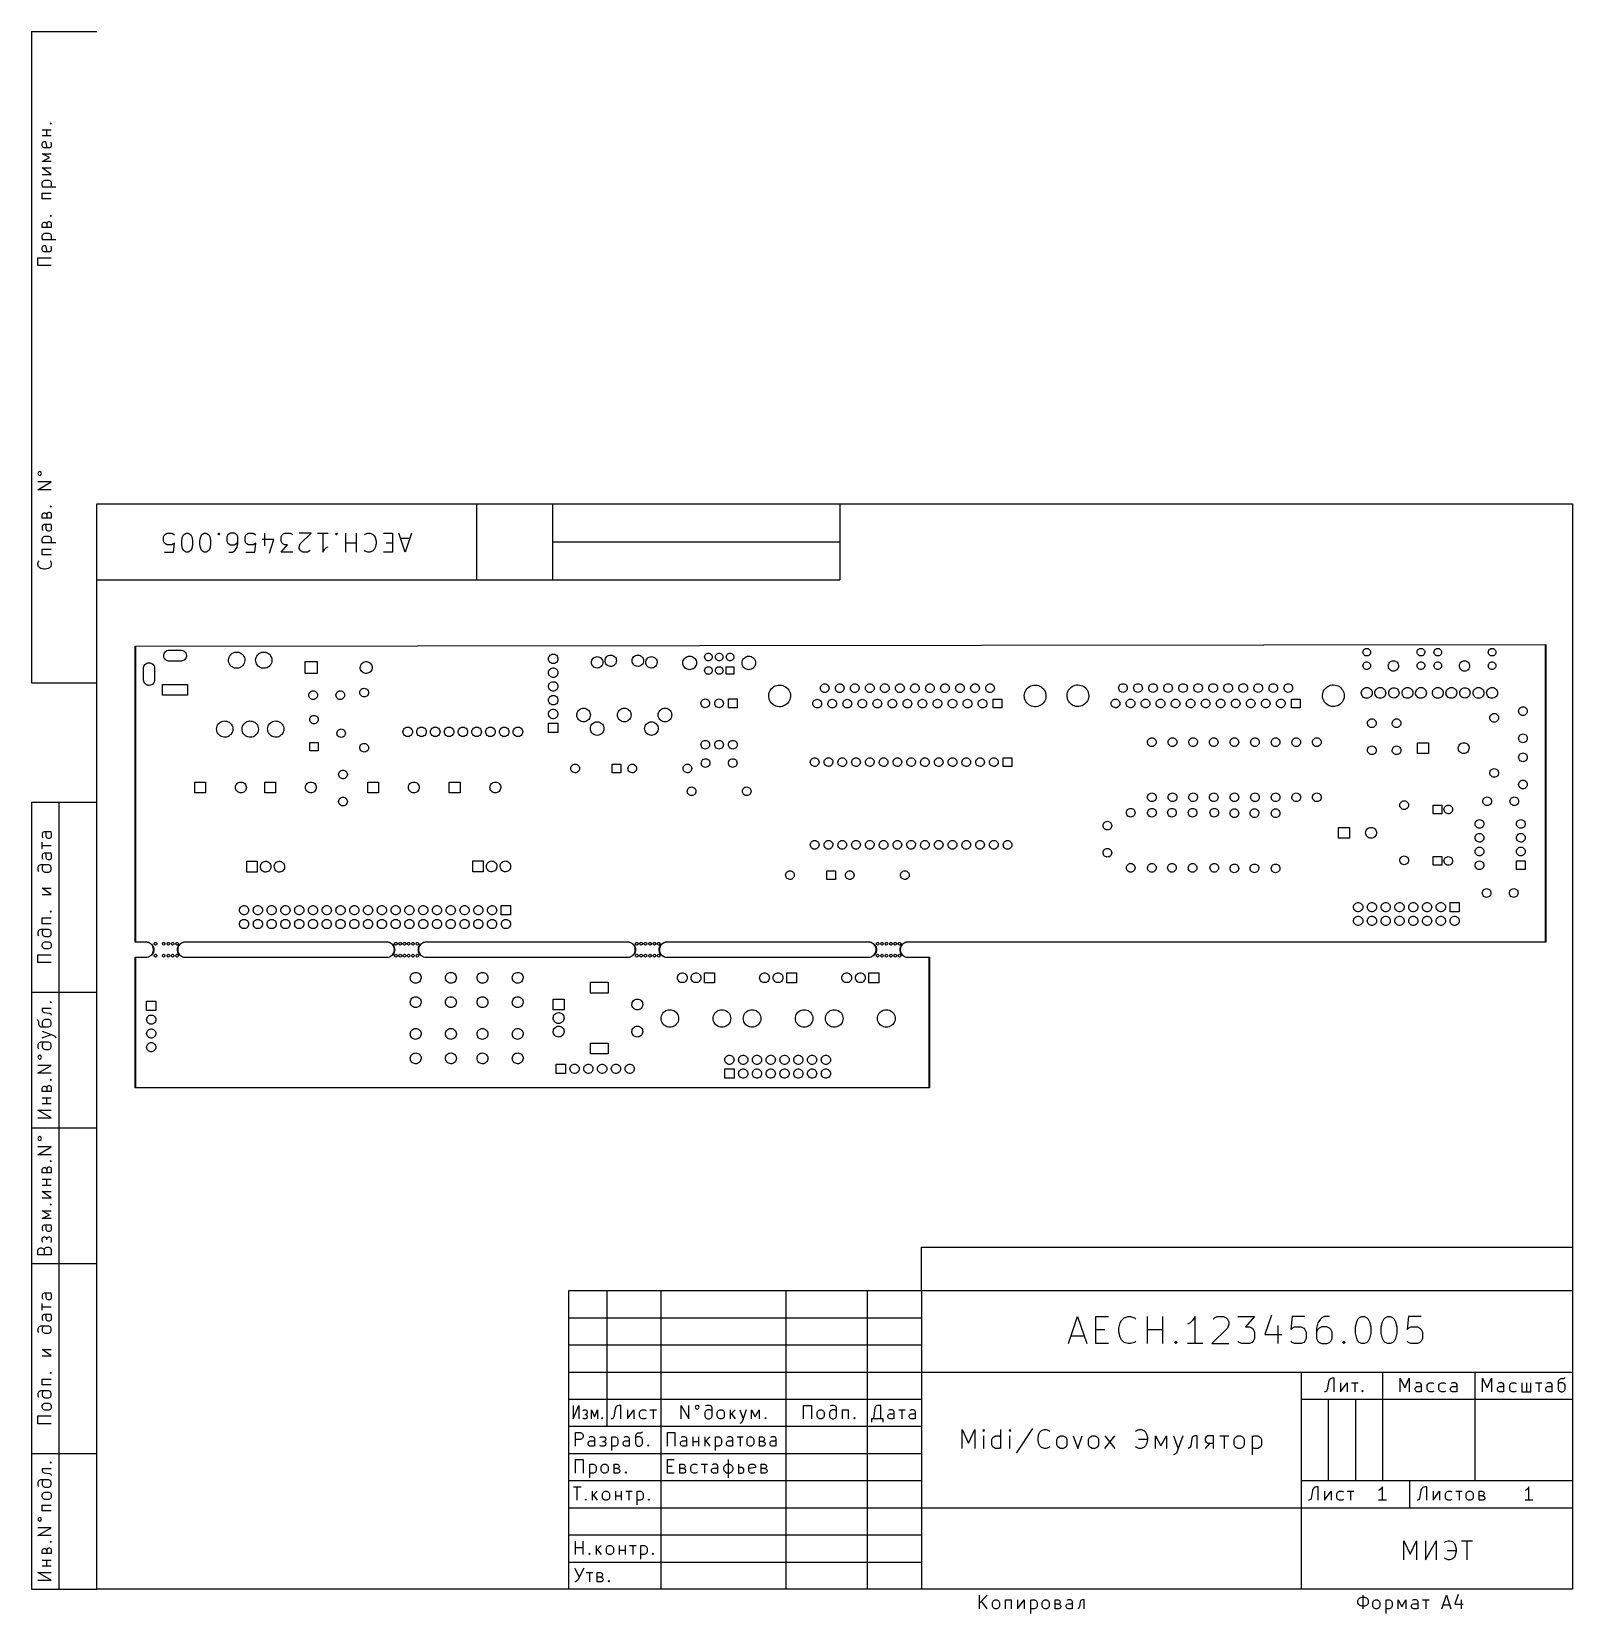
# Model space of a CAD drawing. Extents: x 0.3 to 11.5, y -8.2 to 3.2.
import ezdxf

# ---------------------------------------------------------------- set-up
doc = ezdxf.new("R2010")
doc.units = 0
doc.header["$MEASUREMENT"] = 0
doc.layers.add('BLACK', color=7, linetype='CONTINUOUS')

msp = doc.modelspace()

# ---------------------------------------------------------------- linework, layer by layer
at = {"layer": 'BLACK', "linetype": 'CONTINUOUS'}
for p, q in [((0.314961, 3.22806), (0.787402, 3.22806)), ((0.314961, 3.22806), (0.314961, -1.49635)), ((0.448538, 2.56252), (0.453225, 2.56721)), ((0.453225, 2.55783), (0.448538, 2.56252)), ((0.448538, 2.56252), (0.457911, 2.56252)), ((0.453225, 2.56721), (0.457911, 2.56252)), ((0.457911, 2.56252), (0.453225, 2.55783)), ((0.392295, 2.51565), (0.457911, 2.51565)), ((0.392295, 2.47347), (0.457911, 2.47347)), ((0.392295, 2.41723), (0.396982, 2.4266)), ((0.392295, 2.39848), (0.392295, 2.41723)), ((0.396982, 2.4266), (0.406355, 2.43129)), ((0.406355, 2.43129), (0.415729, 2.43129)), ((0.415729, 2.43129), (0.425103, 2.38442)), ((0.425103, 2.47347), (0.425103, 2.51565)), ((0.453225, 2.4266), (0.457911, 2.41723)), ((0.457911, 2.41723), (0.457911, 2.39848)), ((0.396982, 2.38911), (0.392295, 2.39848)), ((0.443851, 2.31411), (0.392295, 2.34224)), ((0.392295, 2.34224), (0.457911, 2.34224)), ((0.392295, 2.28599), (0.443851, 2.31411)), ((0.406355, 2.38442), (0.396982, 2.38911)), ((0.443851, 2.38442), (0.406355, 2.38442)), ((0.453225, 2.38911), (0.443851, 2.38442)), ((0.457911, 2.39848), (0.453225, 2.38911)), ((0.457911, 2.28599), (0.392295, 2.28599)), ((0.457911, 2.19225), (0.392295, 2.23912)), ((0.392295, 2.23912), (0.457911, 2.23912)), ((0.392295, 2.19225), (0.457911, 2.19225)), ((0.392295, 2.13133), (0.396982, 2.1407)), ((0.392295, 2.11258), (0.392295, 2.13133)), ((0.396982, 2.1032), (0.392295, 2.11258)), ((0.392295, 2.1032), (0.49072, 2.1032)), ((0.396982, 2.1407), (0.401669, 2.14539)), ((0.401669, 2.14539), (0.411042, 2.15007)), ((0.411042, 2.15007), (0.439164, 2.15007)), ((0.439164, 2.15007), (0.448538, 2.14539)), ((0.448538, 2.14539), (0.453225, 2.1407)), ((0.453225, 2.1407), (0.457911, 2.13133)), ((0.457911, 2.11258), (0.453225, 2.1032)), ((0.457911, 2.13133), (0.457911, 2.11258)), ((0.392295, 2.01415), (0.392295, 2.05633)), ((0.392295, 2.05633), (0.457911, 2.05633)), ((0.457911, 2.01415), (0.392295, 2.01415)), ((0.392295, 1.83136), (0.396982, 1.84074)), ((0.396982, 1.84074), (0.406355, 1.84542)), ((0.406355, 1.84542), (0.411042, 1.84542)), ((0.411042, 1.84542), (0.420416, 1.84074)), ((0.420416, 1.84074), (0.425103, 1.83136)), ((0.425103, 1.83136), (0.42979, 1.84542)), ((0.42979, 1.84542), (0.439164, 1.85011)), ((0.439164, 1.85011), (0.443851, 1.85011)), ((0.443851, 1.85011), (0.453225, 1.84542)), ((0.448538, 1.89229), (0.453225, 1.89698)), ((0.453225, 1.88761), (0.448538, 1.89229)), ((0.448538, 1.89229), (0.457911, 1.89229)), ((0.453225, 1.89698), (0.457911, 1.89229)), ((0.457911, 1.89229), (0.453225, 1.88761)), ((0.453225, 1.84542), (0.457911, 1.83605)), ((0.457911, 1.83605), (0.457911, 1.80793)), ((0.392295, 1.80793), (0.392295, 1.83136)), ((0.457911, 1.80793), (0.392295, 1.80793)), ((0.392295, 1.747), (0.396982, 1.75637)), ((0.392295, 1.72825), (0.392295, 1.747)), ((0.396982, 1.71888), (0.392295, 1.72825)), ((0.396982, 1.75637), (0.401669, 1.76106)), ((0.401669, 1.76106), (0.411042, 1.76575)), ((0.411042, 1.76575), (0.439164, 1.76575)), ((0.425103, 1.83136), (0.425103, 1.80793)), ((0.439164, 1.76575), (0.448538, 1.76106)), ((0.448538, 1.76106), (0.453225, 1.75637)), ((0.453225, 1.75637), (0.457911, 1.747)), ((0.457911, 1.72825), (0.453225, 1.71888)), ((0.457911, 1.747), (0.457911, 1.72825)), ((0.392295, 1.71888), (0.49072, 1.71888)), ((0.392295, 1.66263), (0.396982, 1.67201)), ((0.392295, 1.64389), (0.392295, 1.66263)), ((0.396982, 1.63451), (0.392295, 1.64389)), ((0.396982, 1.67201), (0.406355, 1.67669)), ((0.406355, 1.62983), (0.396982, 1.63451)), ((0.406355, 1.67669), (0.415729, 1.67669)), ((0.443851, 1.62983), (0.406355, 1.62983)), ((0.415729, 1.67669), (0.425103, 1.62983)), ((0.453225, 1.63451), (0.443851, 1.62983)), ((0.453225, 1.67201), (0.457911, 1.66263)), ((0.457911, 1.64389), (0.453225, 1.63451)), ((0.457911, 1.66263), (0.457911, 1.64389)), ((0.359486, 1.5314), (0.359486, 1.58764)), ((0.359486, 1.58764), (0.457911, 1.58764)), ((0.457911, 1.5314), (0.359486, 1.5314)), ((0.364173, 0.031587), (0.359486, 0.022214)), ((0.359486, 0.022214), (0.364173, 0.01284)), ((0.373547, 0.036274), (0.364173, 0.031587)), ((0.364173, 0.01284), (0.373547, 0.008153)), ((0.382921, 0.031587), (0.373547, 0.036274)), ((0.373547, 0.008153), (0.382921, 0.01284)), ((0.387608, 0.022214), (0.382921, 0.031587)), ((0.382921, 0.01284), (0.387608, 0.022214)), ((0.359486, -0.094959), (0.457911, -0.038716)), ((0.457911, -0.038716), (0.359486, -0.038716)), ((0.457911, -0.094959), (0.359486, -0.094959)), ((0.448538, -0.216819), (0.453225, -0.212132)), ((0.453225, -0.221506), (0.448538, -0.216819)), ((0.448538, -0.216819), (0.457911, -0.216819)), ((0.453225, -0.212132), (0.457911, -0.216819)), ((0.457911, -0.216819), (0.453225, -0.221506)), ((0.787402, -8.07115), (0.787402, -0.19685)), ((0.787402, -0.19685), (11.4961, -0.19685)), ((3.54331, -0.19685), (3.54331, -0.748031)), ((4.09449, -0.19685), (4.09449, -0.748031)), ((6.1811, -0.19685), (6.1811, -0.748031)), ((11.4961, -0.19685), (11.4961, -8.07115)), ((0.392295, -0.277749), (0.396982, -0.268375)), ((0.392295, -0.301183), (0.392295, -0.277749)), ((0.457911, -0.301183), (0.392295, -0.301183)), ((0.396982, -0.268375), (0.406355, -0.263688)), ((0.406355, -0.263688), (0.411042, -0.263688)), ((0.411042, -0.263688), (0.420416, -0.268375)), ((0.420416, -0.268375), (0.425103, -0.277749)), ((0.425103, -0.277749), (0.42979, -0.263688)), ((0.425103, -0.277749), (0.425103, -0.301183)), ((0.42979, -0.263688), (0.439164, -0.259001)), ((0.439164, -0.259001), (0.443851, -0.259001)), ((0.443851, -0.259001), (0.453225, -0.263688)), ((0.453225, -0.263688), (0.457911, -0.273062)), ((0.457911, -0.273062), (0.457911, -0.301183)), ((0.396982, -0.352739), (0.392295, -0.362113)), ((0.392295, -0.362113), (0.392295, -0.380861)), ((0.392295, -0.380861), (0.396982, -0.390235)), ((0.392295, -0.451165), (0.396982, -0.441791)), ((0.392295, -0.469912), (0.392295, -0.451165)), ((0.406355, -0.348052), (0.396982, -0.352739)), ((0.396982, -0.441791), (0.401669, -0.437104)), ((0.401669, -0.437104), (0.411042, -0.432417)), ((0.457911, -0.348052), (0.406355, -0.348052)), ((0.411042, -0.432417), (0.439164, -0.432417)), ((0.420416, -0.357426), (0.415729, -0.348052)), ((0.420416, -0.380861), (0.420416, -0.357426)), ((0.425103, -0.390235), (0.420416, -0.380861)), ((0.434477, -0.394922), (0.425103, -0.390235)), ((0.443851, -0.394922), (0.434477, -0.394922)), ((0.439164, -0.432417), (0.448538, -0.437104)), ((0.453225, -0.390235), (0.443851, -0.394922)), ((0.448538, -0.437104), (0.453225, -0.441791)), ((0.453225, -0.348052), (0.457911, -0.357426)), ((0.457911, -0.380861), (0.453225, -0.390235)), ((0.453225, -0.441791), (0.457911, -0.451165)), ((0.457911, -0.357426), (0.457911, -0.380861)), ((0.457911, -0.451165), (0.457911, -0.469912)), ((1.27297, -0.436352), (1.27953, -0.423228)), ((1.27297, -0.46916), (1.27297, -0.436352)), ((1.27953, -0.423228), (1.28609, -0.416667)), ((1.28609, -0.416667), (1.29921, -0.410105)), ((1.29921, -0.410105), (1.33202, -0.410105)), ((1.33202, -0.410105), (1.34514, -0.416667)), ((1.34514, -0.416667), (1.35171, -0.423228)), ((1.4042, -0.462598), (1.41076, -0.436352)), ((1.41076, -0.436352), (1.41732, -0.423228)), ((1.41732, -0.423228), (1.42388, -0.416667)), ((1.42388, -0.416667), (1.43701, -0.410105)), ((1.43701, -0.410105), (1.45013, -0.410105)), ((1.45013, -0.410105), (1.46325, -0.416667)), ((1.46325, -0.416667), (1.46982, -0.423228)), ((1.46982, -0.423228), (1.47638, -0.436352)), ((1.47638, -0.436352), (1.48294, -0.462598)), ((1.53543, -0.462598), (1.54199, -0.436352)), ((1.54199, -0.436352), (1.54856, -0.423228)), ((1.54856, -0.423228), (1.55512, -0.416667)), ((1.55512, -0.416667), (1.56824, -0.410105)), ((1.56824, -0.410105), (1.58136, -0.410105)), ((1.58136, -0.410105), (1.59449, -0.416667)), ((1.59449, -0.416667), (1.60105, -0.423228)), ((1.60105, -0.423228), (1.60761, -0.436352)), ((1.60761, -0.436352), (1.61417, -0.462598)), ((1.66667, -0.416667), (1.67323, -0.410105)), ((1.67323, -0.423228), (1.66667, -0.416667)), ((1.67323, -0.410105), (1.67979, -0.416667)), ((1.67323, -0.423228), (1.67323, -0.410105)), ((1.67979, -0.416667), (1.67323, -0.423228)), ((1.73885, -0.423228), (1.73228, -0.436352)), ((1.73228, -0.436352), (1.73228, -0.46916)), ((1.74541, -0.416667), (1.73885, -0.423228)), ((1.75853, -0.410105), (1.74541, -0.416667)), ((1.78478, -0.410105), (1.75853, -0.410105)), ((1.7979, -0.416667), (1.78478, -0.410105)), ((1.80446, -0.423228), (1.7979, -0.416667)), ((1.81102, -0.436352), (1.80446, -0.423228)), ((1.81102, -0.488845), (1.81102, -0.436352)), ((1.86352, -0.436352), (1.87008, -0.423228)), ((1.86352, -0.46916), (1.86352, -0.436352)), ((1.87008, -0.423228), (1.87664, -0.416667)), ((1.87664, -0.416667), (1.88976, -0.410105)), ((1.88976, -0.410105), (1.92257, -0.410105)), ((1.92257, -0.410105), (1.9357, -0.416667)), ((1.9357, -0.416667), (1.94226, -0.423228)), ((2.07349, -0.456037), (1.98819, -0.456037)), ((2.00787, -0.501969), (2.00787, -0.410105)), ((2.04068, -0.554462), (2.07349, -0.456037)), ((2.12598, -0.436352), (2.13255, -0.423228)), ((2.12598, -0.46916), (2.12598, -0.436352)), ((2.13255, -0.423228), (2.13911, -0.416667)), ((2.13911, -0.416667), (2.15223, -0.410105)), ((2.15223, -0.410105), (2.1916, -0.410105)), ((2.1916, -0.410105), (2.20472, -0.416667)), ((2.20472, -0.416667), (2.21129, -0.423228)), ((2.34252, -0.410105), (2.25722, -0.410105)), ((2.26378, -0.488845), (2.34252, -0.410105)), ((2.38845, -0.410105), (2.46719, -0.410105)), ((2.42782, -0.410105), (2.42782, -0.5479)), ((2.51969, -0.416667), (2.52625, -0.410105)), ((2.52625, -0.423228), (2.51969, -0.416667)), ((2.52625, -0.410105), (2.53281, -0.416667)), ((2.52625, -0.423228), (2.52625, -0.410105)), ((2.53281, -0.416667), (2.52625, -0.423228)), ((2.59186, -0.410105), (2.59186, -0.5479)), ((2.6706, -0.410105), (2.6706, -0.5479)), ((2.72966, -0.423228), (2.73622, -0.416667)), ((2.73622, -0.416667), (2.75591, -0.410105)), ((2.75591, -0.410105), (2.76903, -0.410105)), ((2.76903, -0.410105), (2.78871, -0.416667)), ((2.78871, -0.416667), (2.80184, -0.42979)), ((2.80184, -0.42979), (2.8084, -0.442913)), ((2.8084, -0.442913), (2.81496, -0.46916)), ((2.86745, -0.410105), (2.93307, -0.410105)), ((2.93307, -0.410105), (2.93307, -0.5479)), ((3.02493, -0.5479), (2.979, -0.410105)), ((3.05774, -0.449475), (2.99213, -0.449475)), ((3.07087, -0.410105), (3.02493, -0.5479)), ((0.396982, -0.479286), (0.392295, -0.469912)), ((0.392295, -0.479286), (0.49072, -0.479286)), ((0.392295, -0.568337), (0.392295, -0.526155)), ((0.392295, -0.526155), (0.457911, -0.526155)), ((0.457911, -0.568337), (0.392295, -0.568337)), ((0.457911, -0.469912), (0.453225, -0.479286)), ((1.27953, -0.482283), (1.27297, -0.46916)), ((1.28609, -0.488845), (1.27953, -0.482283)), ((1.27953, -0.5479), (1.34514, -0.5479)), ((1.29921, -0.495407), (1.28609, -0.488845)), ((1.33202, -0.495407), (1.29921, -0.495407)), ((1.34514, -0.488845), (1.33202, -0.495407)), ((1.34514, -0.5479), (1.35171, -0.482283)), ((1.35171, -0.482283), (1.34514, -0.488845)), ((1.4042, -0.495407), (1.4042, -0.462598)), ((1.41076, -0.521654), (1.4042, -0.495407)), ((1.41732, -0.534777), (1.41076, -0.521654)), ((1.42388, -0.541339), (1.41732, -0.534777)), ((1.43701, -0.5479), (1.42388, -0.541339)), ((1.45013, -0.5479), (1.43701, -0.5479)), ((1.46325, -0.541339), (1.45013, -0.5479)), ((1.46982, -0.534777), (1.46325, -0.541339)), ((1.47638, -0.521654), (1.46982, -0.534777)), ((1.48294, -0.495407), (1.47638, -0.521654)), ((1.48294, -0.462598), (1.48294, -0.495407)), ((1.53543, -0.495407), (1.53543, -0.462598)), ((1.54199, -0.521654), (1.53543, -0.495407)), ((1.54856, -0.534777), (1.54199, -0.521654)), ((1.55512, -0.541339), (1.54856, -0.534777)), ((1.56824, -0.5479), (1.55512, -0.541339)), ((1.58136, -0.5479), (1.56824, -0.5479)), ((1.59449, -0.541339), (1.58136, -0.5479)), ((1.60105, -0.534777), (1.59449, -0.541339)), ((1.60761, -0.521654), (1.60105, -0.534777)), ((1.61417, -0.495407), (1.60761, -0.521654)), ((1.61417, -0.462598), (1.61417, -0.495407)), ((1.73228, -0.46916), (1.73885, -0.482283)), ((1.73885, -0.482283), (1.74541, -0.488845)), ((1.74541, -0.488845), (1.75853, -0.495407)), ((1.74541, -0.5479), (1.77165, -0.5479)), ((1.75853, -0.495407), (1.78478, -0.495407)), ((1.77165, -0.5479), (1.78478, -0.541339)), ((1.78478, -0.495407), (1.7979, -0.488845)), ((1.78478, -0.541339), (1.79134, -0.534777)), ((1.79134, -0.534777), (1.80446, -0.515092)), ((1.7979, -0.488845), (1.80446, -0.482283)), ((1.80446, -0.482283), (1.81102, -0.46916)), ((1.80446, -0.515092), (1.81102, -0.488845)), ((1.87008, -0.482283), (1.86352, -0.46916)), ((1.87664, -0.488845), (1.87008, -0.482283)), ((1.87008, -0.5479), (1.9357, -0.5479)), ((1.88976, -0.495407), (1.87664, -0.488845)), ((1.92257, -0.495407), (1.88976, -0.495407)), ((1.9357, -0.488845), (1.92257, -0.495407)), ((1.9357, -0.5479), (1.94226, -0.482283)), ((1.94226, -0.482283), (1.9357, -0.488845)), ((2.13255, -0.482283), (2.12598, -0.46916)), ((2.12598, -0.5479), (2.17192, -0.495407)), ((2.21129, -0.5479), (2.12598, -0.5479)), ((2.13911, -0.488845), (2.13255, -0.482283)), ((2.15223, -0.495407), (2.13911, -0.488845)), ((2.17192, -0.495407), (2.15223, -0.495407)), ((2.25722, -0.50853), (2.26378, -0.488845)), ((2.25722, -0.521654), (2.25722, -0.50853)), ((2.26378, -0.534777), (2.25722, -0.521654)), ((2.27034, -0.541339), (2.26378, -0.534777)), ((2.28346, -0.5479), (2.27034, -0.541339)), ((2.31627, -0.5479), (2.28346, -0.5479)), ((2.3294, -0.541339), (2.31627, -0.5479)), ((2.33596, -0.534777), (2.3294, -0.541339)), ((2.42782, -0.5479), (2.44094, -0.528215)), ((2.44094, -0.528215), (2.45407, -0.515092)), ((2.45407, -0.515092), (2.46719, -0.50853)), ((2.6706, -0.482283), (2.59186, -0.482283)), ((2.73622, -0.541339), (2.72966, -0.534777)), ((2.75591, -0.5479), (2.73622, -0.541339)), ((2.76903, -0.5479), (2.75591, -0.5479)), ((2.78871, -0.541339), (2.76903, -0.5479)), ((2.80184, -0.528215), (2.78871, -0.541339)), ((2.8084, -0.515092), (2.80184, -0.528215)), ((2.81496, -0.488845), (2.8084, -0.515092)), ((2.81496, -0.46916), (2.81496, -0.488845)), ((2.93307, -0.5479), (2.86745, -0.5479)), ((2.93307, -0.482283), (2.88714, -0.482283)), ((4.09449, -0.472441), (6.1811, -0.472441)), ((0.359486, -0.629267), (0.364173, -0.615207)), ((0.359486, -0.638641), (0.359486, -0.629267)), ((0.364173, -0.652702), (0.359486, -0.638641)), ((0.364173, -0.615207), (0.36886, -0.61052)), ((0.373547, -0.662076), (0.364173, -0.652702)), ((0.382921, -0.666763), (0.373547, -0.662076)), ((0.401669, -0.67145), (0.382921, -0.666763)), ((0.415729, -0.67145), (0.401669, -0.67145)), ((0.434477, -0.666763), (0.415729, -0.67145)), ((0.443851, -0.662076), (0.434477, -0.666763)), ((0.453225, -0.652702), (0.443851, -0.662076)), ((0.448538, -0.61052), (0.453225, -0.615207)), ((0.453225, -0.615207), (0.457911, -0.629267)), ((0.457911, -0.638641), (0.453225, -0.652702)), ((0.457911, -0.629267), (0.457911, -0.638641)), ((0.787402, -0.748031), (3.54331, -0.748031)), ((3.54331, -0.748031), (4.09449, -0.748031)), ((4.09449, -0.748031), (6.1811, -0.748031)), ((1.06575, -1.2315), (1.0659, -1.23114)), ((1.06575, -3.37717), (1.06575, -1.2315)), ((1.0659, -1.23114), (1.06604, -1.2308)), ((1.06604, -1.2308), (1.06638, -1.23066)), ((1.06604, -1.2308), (1.06604, -1.2308)), ((1.06604, -1.2308), (1.06604, -1.2308)), ((1.06638, -1.23066), (1.06674, -1.23051)), ((1.06674, -1.23051), (11.303, -1.2187)), ((11.302, -1.22067), (1.06772, -1.23248)), ((1.06772, -1.23248), (1.06772, -3.37618)), ((1.29729, -1.26263), (1.30488, -1.26025)), ((1.30488, -1.26025), (1.3128, -1.25945)), ((1.3128, -1.25945), (1.39941, -1.25945)), ((1.39941, -1.25945), (1.40353, -1.25966)), ((1.40353, -1.25966), (1.41132, -1.26129)), ((1.41132, -1.26129), (1.41862, -1.26445)), ((9.97705, -1.26697), (9.97946, -1.2608)), ((9.97946, -1.2608), (9.98326, -1.25538)), ((9.98326, -1.25538), (9.98825, -1.25103)), ((9.98825, -1.25103), (9.99414, -1.24799)), ((9.99414, -1.24799), (10.0006, -1.24644)), ((10.0006, -1.24644), (10.0072, -1.24648)), ((10.0072, -1.24648), (10.0136, -1.24809)), ((10.0136, -1.24809), (10.0195, -1.25119)), ((10.0195, -1.25119), (10.0244, -1.25559)), ((10.0244, -1.25559), (10.0282, -1.26105)), ((10.0282, -1.26105), (10.0305, -1.26725)), ((10.3708, -1.26697), (10.3732, -1.2608)), ((10.3732, -1.2608), (10.377, -1.25538)), ((10.377, -1.25538), (10.382, -1.25103)), ((10.382, -1.25103), (10.3878, -1.24799)), ((10.3878, -1.24799), (10.3943, -1.24644)), ((10.3943, -1.24644), (10.4009, -1.24648)), ((10.4009, -1.24648), (10.4073, -1.24809)), ((10.4073, -1.24809), (10.4132, -1.25119)), ((10.4132, -1.25119), (10.4181, -1.25559)), ((10.4181, -1.25559), (10.4219, -1.26105)), ((10.4219, -1.26105), (10.4242, -1.26725)), ((10.4928, -1.26697), (10.4952, -1.2608)), ((10.4952, -1.2608), (10.499, -1.25538)), ((10.499, -1.25538), (10.504, -1.25103)), ((10.504, -1.25103), (10.5099, -1.24799)), ((10.5099, -1.24799), (10.5163, -1.24644)), ((10.5163, -1.24644), (10.5229, -1.24648)), ((10.5229, -1.24648), (10.5294, -1.24809)), ((10.5294, -1.24809), (10.5352, -1.25119)), ((10.5352, -1.25119), (10.5402, -1.25559)), ((10.5402, -1.25559), (10.5439, -1.26105)), ((10.5439, -1.26105), (10.5463, -1.26725)), ((10.8865, -1.26697), (10.8889, -1.2608)), ((10.8889, -1.2608), (10.8927, -1.25538)), ((10.8927, -1.25538), (10.8977, -1.25103)), ((10.8977, -1.25103), (10.9036, -1.24799)), ((10.9036, -1.24799), (10.91, -1.24644)), ((10.91, -1.24644), (10.9166, -1.24648)), ((10.9166, -1.24648), (10.9231, -1.24809)), ((10.9231, -1.24809), (10.9289, -1.25119)), ((10.9289, -1.25119), (10.9339, -1.25559)), ((10.9339, -1.25559), (10.9376, -1.26105)), ((10.9376, -1.26105), (10.94, -1.26725)), ((11.302, -3.37618), (11.302, -1.22067)), ((11.303, -1.2187), (11.303, -1.2187)), ((11.303, -1.2187), (11.303, -1.2187)), ((11.303, -1.2187), (11.3033, -1.21885)), ((11.3033, -1.21885), (11.3037, -1.21899)), ((11.3037, -1.21899), (11.3037, -1.21899)), ((11.3037, -1.21899), (11.3037, -1.21899)), ((11.3037, -1.21899), (11.3038, -1.21933)), ((11.3038, -1.21933), (11.3039, -1.21968)), ((11.3039, -1.21968), (11.3039, -1.21968)), ((11.3039, -1.21968), (11.3039, -1.21969)), ((11.3039, -1.21969), (11.3039, -3.37717)), ((1.1296, -1.37747), (1.13276, -1.37016)), ((1.13276, -1.37016), (1.13733, -1.36364)), ((1.13733, -1.36364), (1.14311, -1.35818)), ((1.14311, -1.35818), (1.14987, -1.35398)), ((1.14987, -1.35398), (1.15734, -1.35124)), ((1.15734, -1.35124), (1.16521, -1.35005)), ((1.16521, -1.35005), (1.17315, -1.35046)), ((1.17315, -1.35046), (1.18085, -1.35247)), ((1.18085, -1.35247), (1.18799, -1.35598)), ((1.18799, -1.35598), (1.19428, -1.36086)), ((1.19428, -1.36086), (1.19946, -1.3669)), ((1.19946, -1.3669), (1.20332, -1.37386)), ((1.20332, -1.37386), (1.2057, -1.38145)), ((1.27348, -1.30074), (1.27389, -1.2928)), ((1.27467, -1.30861), (1.27348, -1.30074)), ((1.27389, -1.2928), (1.2759, -1.2851)), ((1.27741, -1.31608), (1.27467, -1.30861)), ((1.2759, -1.2851), (1.27941, -1.27796)), ((1.28161, -1.32284), (1.27741, -1.31608)), ((1.27941, -1.27796), (1.28429, -1.27167)), ((1.28707, -1.32862), (1.28161, -1.32284)), ((1.28429, -1.27167), (1.29033, -1.26649)), ((1.29359, -1.33319), (1.28707, -1.32862)), ((1.29033, -1.26649), (1.29729, -1.26263)), ((1.30089, -1.33635), (1.29359, -1.33319)), ((1.30868, -1.33797), (1.30089, -1.33635)), ((1.3128, -1.33819), (1.30868, -1.33797)), ((1.39941, -1.33819), (1.3128, -1.33819)), ((1.40733, -1.33738), (1.39941, -1.33819)), ((1.41492, -1.33501), (1.40733, -1.33738)), ((1.42188, -1.33115), (1.41492, -1.33501)), ((1.41862, -1.26445), (1.42514, -1.26902)), ((1.42792, -1.32597), (1.42188, -1.33115)), ((1.42514, -1.26902), (1.43061, -1.2748)), ((1.4328, -1.31968), (1.42792, -1.32597)), ((1.43061, -1.2748), (1.4348, -1.28156)), ((1.43631, -1.31254), (1.4328, -1.31968)), ((1.4348, -1.28156), (1.43755, -1.28903)), ((1.43832, -1.30484), (1.43631, -1.31254)), ((1.43755, -1.28903), (1.43874, -1.2969)), ((1.43874, -1.2969), (1.43832, -1.30484)), ((1.74392, -1.33045), (1.74495, -1.32082)), ((1.74448, -1.34011), (1.74392, -1.33045)), ((1.7466, -1.34955), (1.74448, -1.34011)), ((1.74495, -1.32082), (1.74753, -1.3115)), ((1.75024, -1.35852), (1.7466, -1.34955)), ((1.74753, -1.3115), (1.75161, -1.30272)), ((1.7553, -1.36677), (1.75024, -1.35852)), ((1.75161, -1.30272), (1.75706, -1.29473)), ((1.76164, -1.37408), (1.7553, -1.36677)), ((1.75706, -1.29473), (1.76375, -1.28773)), ((1.76908, -1.38026), (1.76164, -1.37408)), ((1.76375, -1.28773), (1.77149, -1.28192)), ((1.77149, -1.28192), (1.78007, -1.27745)), ((1.78007, -1.27745), (1.78927, -1.27444)), ((1.78927, -1.27444), (1.79884, -1.27298)), ((1.79884, -1.27298), (1.80851, -1.2731)), ((1.80851, -1.2731), (1.81804, -1.27479)), ((1.81804, -1.27479), (1.82716, -1.27802)), ((1.82716, -1.27802), (1.83564, -1.2827)), ((1.83564, -1.2827), (1.84323, -1.2887)), ((1.84793, -1.37016), (1.84107, -1.377)), ((1.84323, -1.2887), (1.84975, -1.29586)), ((1.85358, -1.36231), (1.84793, -1.37016)), ((1.84975, -1.29586), (1.855, -1.30398)), ((1.85786, -1.35363), (1.85358, -1.36231)), ((1.855, -1.30398), (1.85886, -1.31286)), ((1.86068, -1.34437), (1.85786, -1.35363)), ((1.85886, -1.31286), (1.86122, -1.32224)), ((1.86194, -1.33477), (1.86068, -1.34437)), ((1.86122, -1.32224), (1.86201, -1.33189)), ((1.86201, -1.33189), (1.86194, -1.33477)), ((1.94077, -1.33045), (1.9418, -1.32082)), ((1.94133, -1.34011), (1.94077, -1.33045)), ((1.94345, -1.34955), (1.94133, -1.34011)), ((1.9418, -1.32082), (1.94438, -1.3115)), ((1.9471, -1.35852), (1.94345, -1.34955)), ((1.94438, -1.3115), (1.94846, -1.30272)), ((1.95215, -1.36677), (1.9471, -1.35852)), ((1.94846, -1.30272), (1.95391, -1.29473)), ((1.95849, -1.37408), (1.95215, -1.36677)), ((1.95391, -1.29473), (1.9606, -1.28773)), ((1.96593, -1.38026), (1.95849, -1.37408)), ((1.9606, -1.28773), (1.96834, -1.28192)), ((1.96834, -1.28192), (1.97692, -1.27745)), ((1.97692, -1.27745), (1.98612, -1.27444)), ((1.98612, -1.27444), (1.99569, -1.27298)), ((1.99569, -1.27298), (2.00536, -1.2731)), ((2.00536, -1.2731), (2.01489, -1.27479)), ((2.01489, -1.27479), (2.02402, -1.27802)), ((2.02402, -1.27802), (2.03249, -1.2827)), ((2.03249, -1.2827), (2.04008, -1.2887)), ((2.04478, -1.37016), (2.03792, -1.377)), ((2.04008, -1.2887), (2.0466, -1.29586)), ((2.05043, -1.36231), (2.04478, -1.37016)), ((2.0466, -1.29586), (2.05185, -1.30398)), ((2.05472, -1.35363), (2.05043, -1.36231)), ((2.05185, -1.30398), (2.05571, -1.31286)), ((2.05753, -1.34437), (2.05472, -1.35363)), ((2.05571, -1.31286), (2.05807, -1.32224)), ((2.05879, -1.33477), (2.05753, -1.34437)), ((2.05807, -1.32224), (2.05886, -1.33189)), ((2.05886, -1.33189), (2.05879, -1.33477)), ((2.29981, -1.42835), (2.29981, -1.34173)), ((2.29981, -1.34173), (2.38642, -1.34173)), ((2.38642, -1.34173), (2.38642, -1.42835)), ((2.69982, -1.38391), (2.70075, -1.37604)), ((2.70075, -1.37604), (2.7031, -1.36847)), ((2.7031, -1.36847), (2.70679, -1.36145)), ((2.70679, -1.36145), (2.7117, -1.35523)), ((2.7117, -1.35523), (2.71766, -1.35)), ((2.71766, -1.35), (2.72447, -1.34595)), ((2.72447, -1.34595), (2.73191, -1.34321)), ((2.73191, -1.34321), (2.73972, -1.34187)), ((2.73972, -1.34187), (2.74764, -1.34197)), ((2.74764, -1.34197), (2.75541, -1.34352)), ((2.75541, -1.34352), (2.76278, -1.34645)), ((2.76278, -1.34645), (2.76948, -1.35068)), ((2.76948, -1.35068), (2.7753, -1.35606)), ((2.7753, -1.35606), (2.78004, -1.36241)), ((2.78004, -1.36241), (2.78354, -1.36952)), ((2.78354, -1.36952), (2.7857, -1.37715)), ((4.06575, -1.32205), (4.0665, -1.31488)), ((4.0665, -1.32921), (4.06575, -1.32205)), ((4.0665, -1.31488), (4.06873, -1.30804)), ((4.06873, -1.33606), (4.0665, -1.32921)), ((4.06873, -1.30804), (4.07233, -1.3018)), ((4.07233, -1.3423), (4.06873, -1.33606)), ((4.07233, -1.3018), (4.07715, -1.29645)), ((4.07715, -1.34765), (4.07233, -1.3423)), ((4.07715, -1.29645), (4.08298, -1.29221)), ((4.08298, -1.35188), (4.07715, -1.34765)), ((4.08298, -1.29221), (4.08956, -1.28928)), ((4.08956, -1.35481), (4.08298, -1.35188)), ((4.08956, -1.28928), (4.0966, -1.28779)), ((4.0966, -1.35631), (4.08956, -1.35481)), ((4.0966, -1.28779), (4.1038, -1.28779)), ((4.1038, -1.35631), (4.0966, -1.35631)), ((4.1038, -1.28779), (4.11085, -1.28928)), ((4.11085, -1.35481), (4.1038, -1.35631)), ((4.11085, -1.28928), (4.11743, -1.29221)), ((4.11743, -1.35188), (4.11085, -1.35481)), ((4.11743, -1.29221), (4.12325, -1.29645)), ((4.12325, -1.34765), (4.11743, -1.35188)), ((4.12325, -1.29645), (4.12807, -1.3018)), ((4.12807, -1.3423), (4.12325, -1.34765)), ((4.12807, -1.3018), (4.13167, -1.30804)), ((4.13167, -1.33606), (4.12807, -1.3423)), ((4.13167, -1.30804), (4.1339, -1.31488)), ((4.1339, -1.32921), (4.13167, -1.33606)), ((4.1339, -1.31488), (4.13465, -1.32205)), ((4.13465, -1.32205), (4.1339, -1.32921)), ((4.37776, -1.34706), (4.37866, -1.33904)), ((4.37844, -1.3551), (4.37776, -1.34706)), ((4.38066, -1.36286), (4.37844, -1.3551)), ((4.37866, -1.33904), (4.3811, -1.33135)), ((4.38435, -1.37003), (4.38066, -1.36286)), ((4.3811, -1.33135), (4.38499, -1.32428)), ((4.38936, -1.37635), (4.38435, -1.37003)), ((4.38499, -1.32428), (4.39018, -1.3181)), ((4.39551, -1.38158), (4.38936, -1.37635)), ((4.39018, -1.3181), (4.39646, -1.31305)), ((4.39646, -1.31305), (4.40361, -1.30931)), ((4.40361, -1.30931), (4.41135, -1.30703)), ((4.41135, -1.30703), (4.41939, -1.3063)), ((4.41939, -1.3063), (4.42741, -1.30714)), ((4.42741, -1.30714), (4.43512, -1.30953)), ((4.43512, -1.30953), (4.44221, -1.31337)), ((4.44221, -1.31337), (4.44843, -1.31851)), ((4.45288, -1.37147), (4.44761, -1.37757)), ((4.44843, -1.31851), (4.45353, -1.32476)), ((4.45686, -1.36445), (4.45288, -1.37147)), ((4.45353, -1.32476), (4.45732, -1.33188)), ((4.45941, -1.3568), (4.45686, -1.36445)), ((4.45732, -1.33188), (4.45965, -1.33961)), ((4.46042, -1.34879), (4.45941, -1.3568)), ((4.45965, -1.33961), (4.46044, -1.34764)), ((4.46044, -1.34764), (4.46042, -1.34879)), ((4.47619, -1.33525), (4.47709, -1.32723)), ((4.47686, -1.34329), (4.47619, -1.33525)), ((4.47909, -1.35104), (4.47686, -1.34329)), ((4.47709, -1.32723), (4.47953, -1.31954)), ((4.48278, -1.35822), (4.47909, -1.35104)), ((4.47953, -1.31954), (4.48341, -1.31247)), ((4.48779, -1.36454), (4.48278, -1.35822)), ((4.48341, -1.31247), (4.4886, -1.30629)), ((4.49393, -1.36977), (4.48779, -1.36454)), ((4.4886, -1.30629), (4.49489, -1.30124)), ((4.50097, -1.37371), (4.49393, -1.36977)), ((4.49489, -1.30124), (4.50204, -1.2975)), ((4.50865, -1.3762), (4.50097, -1.37371)), ((4.50204, -1.2975), (4.50978, -1.29522)), ((4.51666, -1.37716), (4.50865, -1.3762)), ((4.50978, -1.29522), (4.51781, -1.29449)), ((4.5247, -1.37654), (4.51666, -1.37716)), ((4.51781, -1.29449), (4.52584, -1.29533)), ((4.53247, -1.37437), (4.5247, -1.37654)), ((4.52584, -1.29533), (4.53354, -1.29772)), ((4.53967, -1.37073), (4.53247, -1.37437)), ((4.53354, -1.29772), (4.54064, -1.30156)), ((4.54603, -1.36576), (4.53967, -1.37073)), ((4.54064, -1.30156), (4.54686, -1.3067)), ((4.5513, -1.35966), (4.54603, -1.36576)), ((4.54686, -1.3067), (4.55196, -1.31295)), ((4.55529, -1.35264), (4.5513, -1.35966)), ((4.55196, -1.31295), (4.55574, -1.32007)), ((4.55783, -1.34499), (4.55529, -1.35264)), ((4.55574, -1.32007), (4.55807, -1.3278)), ((4.55885, -1.33698), (4.55783, -1.34499)), ((4.55807, -1.3278), (4.55886, -1.33583)), ((4.55886, -1.33583), (4.55885, -1.33698)), ((4.67304, -1.33525), (4.67394, -1.32723)), ((4.67371, -1.34329), (4.67304, -1.33525)), ((4.67594, -1.35104), (4.67371, -1.34329)), ((4.67394, -1.32723), (4.67638, -1.31954)), ((4.67963, -1.35822), (4.67594, -1.35104)), ((4.67638, -1.31954), (4.68026, -1.31247)), ((4.68464, -1.36454), (4.67963, -1.35822)), ((4.68026, -1.31247), (4.68545, -1.30629)), ((4.69078, -1.36977), (4.68464, -1.36454)), ((4.68545, -1.30629), (4.69174, -1.30124)), ((4.69782, -1.37371), (4.69078, -1.36977)), ((4.69174, -1.30124), (4.69889, -1.2975)), ((4.7055, -1.3762), (4.69782, -1.37371)), ((4.69889, -1.2975), (4.70663, -1.29522)), ((4.71351, -1.37716), (4.7055, -1.3762)), ((4.70663, -1.29522), (4.71466, -1.29449)), ((4.72155, -1.37654), (4.71351, -1.37716)), ((4.71466, -1.29449), (4.72269, -1.29533)), ((4.72932, -1.37437), (4.72155, -1.37654)), ((4.72269, -1.29533), (4.73039, -1.29772)), ((4.73652, -1.37073), (4.72932, -1.37437)), ((4.73039, -1.29772), (4.73749, -1.30156)), ((4.74288, -1.36576), (4.73652, -1.37073)), ((4.73749, -1.30156), (4.74371, -1.3067)), ((4.74815, -1.35966), (4.74288, -1.36576)), ((4.74371, -1.3067), (4.74881, -1.31295)), ((4.75214, -1.35264), (4.74815, -1.35966)), ((4.74881, -1.31295), (4.75259, -1.32007)), ((4.75469, -1.34499), (4.75214, -1.35264)), ((4.75259, -1.32007), (4.75493, -1.3278)), ((4.7557, -1.33698), (4.75469, -1.34499)), ((4.75493, -1.3278), (4.75571, -1.33583)), ((4.75571, -1.33583), (4.7557, -1.33698)), ((4.77146, -1.34706), (4.77236, -1.33904)), ((4.77214, -1.3551), (4.77146, -1.34706)), ((4.77436, -1.36286), (4.77214, -1.3551)), ((4.77236, -1.33904), (4.7748, -1.33135)), ((4.77805, -1.37003), (4.77436, -1.36286)), ((4.7748, -1.33135), (4.77869, -1.32428)), ((4.78306, -1.37635), (4.77805, -1.37003)), ((4.77869, -1.32428), (4.78388, -1.3181)), ((4.78921, -1.38158), (4.78306, -1.37635)), ((4.78388, -1.3181), (4.79016, -1.31305)), ((4.79016, -1.31305), (4.79731, -1.30931)), ((4.79731, -1.30931), (4.80505, -1.30703)), ((4.80505, -1.30703), (4.81309, -1.3063)), ((4.81309, -1.3063), (4.82111, -1.30714)), ((4.82111, -1.30714), (4.82882, -1.30953)), ((4.82882, -1.30953), (4.83592, -1.31337)), ((4.83592, -1.31337), (4.84213, -1.31851)), ((4.84658, -1.37147), (4.84131, -1.37757)), ((4.84213, -1.31851), (4.84723, -1.32476)), ((4.85056, -1.36445), (4.84658, -1.37147)), ((4.84723, -1.32476), (4.85102, -1.33188)), ((4.85311, -1.3568), (4.85056, -1.36445)), ((4.85102, -1.33188), (4.85335, -1.33961)), ((4.85412, -1.34879), (4.85311, -1.3568)), ((4.85335, -1.33961), (4.85414, -1.34764)), ((4.85414, -1.34764), (4.85412, -1.34879)), ((5.04115, -1.35157), (5.04189, -1.34303)), ((5.04189, -1.36012), (5.04115, -1.35157)), ((5.04189, -1.34303), (5.04411, -1.33474)), ((5.04411, -1.36841), (5.04189, -1.36012)), ((5.04411, -1.33474), (5.04774, -1.32697)), ((5.04774, -1.37618), (5.04411, -1.36841)), ((5.04774, -1.32697), (5.05266, -1.31994)), ((5.05266, -1.38321), (5.04774, -1.37618)), ((5.05266, -1.31994), (5.05872, -1.31388)), ((5.05872, -1.31388), (5.06575, -1.30896)), ((5.06575, -1.30896), (5.07353, -1.30533)), ((5.07353, -1.30533), (5.08181, -1.30311)), ((5.08181, -1.30311), (5.09036, -1.30236)), ((5.09036, -1.30236), (5.0989, -1.30311)), ((5.0989, -1.30311), (5.10719, -1.30533)), ((5.10719, -1.30533), (5.11496, -1.30896)), ((5.11496, -1.30896), (5.12199, -1.31388)), ((5.12199, -1.31388), (5.12806, -1.31994)), ((5.12806, -1.31994), (5.13298, -1.32697)), ((5.13298, -1.37618), (5.12806, -1.38321)), ((5.13298, -1.32697), (5.1366, -1.33474)), ((5.1366, -1.36841), (5.13298, -1.37618)), ((5.1366, -1.33474), (5.13882, -1.34303)), ((5.13882, -1.36012), (5.1366, -1.36841)), ((5.13882, -1.34303), (5.13957, -1.35157)), ((5.13957, -1.35157), (5.13882, -1.36012)), ((5.19863, -1.30798), (5.19949, -1.30141)), ((5.19935, -1.31456), (5.19863, -1.30798)), ((5.20163, -1.32078), (5.19935, -1.31456)), ((5.19949, -1.30141), (5.2019, -1.29524)), ((5.20532, -1.32628), (5.20163, -1.32078)), ((5.2019, -1.29524), (5.2057, -1.28983)), ((5.21022, -1.33073), (5.20532, -1.32628)), ((5.2057, -1.28983), (5.21069, -1.28547)), ((5.21604, -1.33389), (5.21022, -1.33073)), ((5.21069, -1.28547), (5.21658, -1.28244)), ((5.22244, -1.33557), (5.21604, -1.33389)), ((5.21658, -1.28244), (5.22302, -1.28089)), ((5.22907, -1.33568), (5.22244, -1.33557)), ((5.22302, -1.28089), (5.22964, -1.28093)), ((5.23552, -1.3342), (5.22907, -1.33568)), ((5.22964, -1.28093), (5.23606, -1.28254)), ((5.24144, -1.33122), (5.23552, -1.3342)), ((5.23606, -1.28254), (5.24191, -1.28564)), ((5.24647, -1.32692), (5.24144, -1.33122)), ((5.24191, -1.28564), (5.24686, -1.29004)), ((5.25034, -1.32154), (5.24647, -1.32692)), ((5.24686, -1.29004), (5.25061, -1.2955)), ((5.25281, -1.3154), (5.25034, -1.32154)), ((5.25061, -1.2955), (5.25295, -1.30169)), ((5.25374, -1.30884), (5.25281, -1.3154)), ((5.25295, -1.30169), (5.25374, -1.30827)), ((5.25374, -1.30827), (5.25374, -1.30884)), ((5.27737, -1.30798), (5.27823, -1.30141)), ((5.27809, -1.31456), (5.27737, -1.30798)), ((5.28037, -1.32078), (5.27809, -1.31456)), ((5.27823, -1.30141), (5.28064, -1.29524)), ((5.28406, -1.32628), (5.28037, -1.32078)), ((5.28064, -1.29524), (5.28444, -1.28983)), ((5.28896, -1.33073), (5.28406, -1.32628)), ((5.28444, -1.28983), (5.28943, -1.28547)), ((5.29478, -1.33389), (5.28896, -1.33073)), ((5.28943, -1.28547), (5.29532, -1.28244)), ((5.30119, -1.33557), (5.29478, -1.33389)), ((5.29532, -1.28244), (5.30176, -1.28089)), ((5.30781, -1.33568), (5.30119, -1.33557)), ((5.30176, -1.28089), (5.30838, -1.28093)), ((5.31426, -1.3342), (5.30781, -1.33568)), ((5.30838, -1.28093), (5.3148, -1.28254)), ((5.32018, -1.33122), (5.31426, -1.3342)), ((5.3148, -1.28254), (5.32065, -1.28564)), ((5.32521, -1.32692), (5.32018, -1.33122)), ((5.32065, -1.28564), (5.3256, -1.29004)), ((5.32908, -1.32154), (5.32521, -1.32692)), ((5.3256, -1.29004), (5.32935, -1.2955)), ((5.33155, -1.3154), (5.32908, -1.32154)), ((5.32935, -1.2955), (5.33169, -1.30169)), ((5.33248, -1.30884), (5.33155, -1.3154)), ((5.33169, -1.30169), (5.33248, -1.30827)), ((5.33248, -1.30827), (5.33248, -1.30884)), ((5.35611, -1.30798), (5.35697, -1.30141)), ((5.35683, -1.31456), (5.35611, -1.30798)), ((5.35911, -1.32078), (5.35683, -1.31456)), ((5.35697, -1.30141), (5.35938, -1.29524)), ((5.3628, -1.32628), (5.35911, -1.32078)), ((5.35938, -1.29524), (5.36318, -1.28983)), ((5.3677, -1.33073), (5.3628, -1.32628)), ((5.36318, -1.28983), (5.36817, -1.28547)), ((5.37352, -1.33389), (5.3677, -1.33073)), ((5.36817, -1.28547), (5.37406, -1.28244)), ((5.37993, -1.33557), (5.37352, -1.33389)), ((5.37406, -1.28244), (5.3805, -1.28089)), ((5.38655, -1.33568), (5.37993, -1.33557)), ((5.3805, -1.28089), (5.38712, -1.28093)), ((5.393, -1.3342), (5.38655, -1.33568)), ((5.38712, -1.28093), (5.39354, -1.28254)), ((5.39892, -1.33122), (5.393, -1.3342)), ((5.39354, -1.28254), (5.39939, -1.28564)), ((5.40395, -1.32692), (5.39892, -1.33122)), ((5.39939, -1.28564), (5.40434, -1.29004)), ((5.40782, -1.32154), (5.40395, -1.32692)), ((5.40434, -1.29004), (5.40809, -1.2955)), ((5.41029, -1.3154), (5.40782, -1.32154)), ((5.40809, -1.2955), (5.41043, -1.30169)), ((5.41122, -1.30884), (5.41029, -1.3154)), ((5.41043, -1.30169), (5.41122, -1.30827)), ((5.41122, -1.30827), (5.41122, -1.30884)), ((5.47028, -1.35157), (5.47103, -1.34303)), ((5.47103, -1.36012), (5.47028, -1.35157)), ((5.47103, -1.34303), (5.47325, -1.33474)), ((5.47325, -1.36841), (5.47103, -1.36012)), ((5.47325, -1.33474), (5.47687, -1.32697)), ((5.47687, -1.37618), (5.47325, -1.36841)), ((5.47687, -1.32697), (5.48179, -1.31994)), ((5.48179, -1.38321), (5.47687, -1.37618)), ((5.48179, -1.31994), (5.48786, -1.31388)), ((5.48786, -1.31388), (5.49489, -1.30896)), ((5.49489, -1.30896), (5.50266, -1.30533)), ((5.50266, -1.30533), (5.51095, -1.30311)), ((5.51095, -1.30311), (5.51949, -1.30236)), ((5.51949, -1.30236), (5.52804, -1.30311)), ((5.52804, -1.30311), (5.53632, -1.30533)), ((5.53632, -1.30533), (5.5441, -1.30896)), ((5.5441, -1.30896), (5.55113, -1.31388)), ((5.55113, -1.31388), (5.55719, -1.31994)), ((5.55719, -1.31994), (5.56211, -1.32697)), ((5.56211, -1.37618), (5.55719, -1.38321)), ((5.56211, -1.32697), (5.56574, -1.33474)), ((5.56574, -1.36841), (5.56211, -1.37618)), ((5.56574, -1.33474), (5.56796, -1.34303)), ((5.56796, -1.36012), (5.56574, -1.36841)), ((5.56796, -1.34303), (5.5687, -1.35157)), ((5.5687, -1.35157), (5.56796, -1.36012)), ((9.97619, -1.27353), (9.97705, -1.26697)), ((9.97691, -1.28011), (9.97619, -1.27353)), ((9.97619, -1.37196), (9.97705, -1.36539)), ((9.97691, -1.37854), (9.97619, -1.37196)), ((9.97919, -1.28633), (9.97691, -1.28011)), ((9.97705, -1.36539), (9.97946, -1.35922)), ((9.98288, -1.29183), (9.97919, -1.28633)), ((9.97946, -1.35922), (9.98326, -1.3538)), ((9.98778, -1.29628), (9.98288, -1.29183)), ((9.98326, -1.3538), (9.98825, -1.34945)), ((9.9936, -1.29944), (9.98778, -1.29628)), ((9.98825, -1.34945), (9.99414, -1.34641)), ((10, -1.30112), (9.9936, -1.29944)), ((9.99414, -1.34641), (10.0006, -1.34487)), ((10.0066, -1.30123), (10, -1.30112)), ((10.0006, -1.34487), (10.0072, -1.3449)), ((10.0131, -1.29975), (10.0066, -1.30123)), ((10.0072, -1.3449), (10.0136, -1.34652)), ((10.019, -1.29677), (10.0131, -1.29975)), ((10.0136, -1.34652), (10.0195, -1.34961)), ((10.024, -1.29247), (10.019, -1.29677)), ((10.0195, -1.34961), (10.0244, -1.35402)), ((10.0279, -1.2871), (10.024, -1.29247)), ((10.0244, -1.35402), (10.0282, -1.35948)), ((10.0304, -1.28095), (10.0279, -1.2871)), ((10.0282, -1.35948), (10.0305, -1.36567)), ((10.0313, -1.2744), (10.0304, -1.28095)), ((10.0313, -1.37282), (10.0304, -1.37938)), ((10.0305, -1.26725), (10.0313, -1.27382)), ((10.0305, -1.36567), (10.0313, -1.37224)), ((10.0313, -1.27382), (10.0313, -1.2744)), ((10.0313, -1.37224), (10.0313, -1.37282)), ((10.16, -1.3733), (10.1609, -1.36604)), ((10.1607, -1.38057), (10.16, -1.3733)), ((10.1609, -1.36604), (10.1631, -1.35908)), ((10.1631, -1.35908), (10.1666, -1.35269)), ((10.1666, -1.35269), (10.1713, -1.3471)), ((10.1713, -1.3471), (10.177, -1.34252)), ((10.177, -1.34252), (10.1834, -1.33914)), ((10.1834, -1.33914), (10.1904, -1.33708)), ((10.1904, -1.33708), (10.1977, -1.33642)), ((10.1977, -1.33642), (10.205, -1.33718)), ((10.205, -1.33718), (10.2119, -1.33934)), ((10.2119, -1.33934), (10.2184, -1.34281)), ((10.2184, -1.34281), (10.224, -1.34746)), ((10.224, -1.34746), (10.2286, -1.35312)), ((10.2286, -1.35312), (10.232, -1.35957)), ((10.232, -1.35957), (10.2341, -1.36655)), ((10.2348, -1.37486), (10.2339, -1.38211)), ((10.2341, -1.36655), (10.2348, -1.37382)), ((10.2348, -1.37382), (10.2348, -1.37486)), ((10.3699, -1.27353), (10.3708, -1.26697)), ((10.3706, -1.28011), (10.3699, -1.27353)), ((10.3699, -1.37196), (10.3708, -1.36539)), ((10.3706, -1.37854), (10.3699, -1.37196)), ((10.3729, -1.28633), (10.3706, -1.28011)), ((10.3708, -1.36539), (10.3732, -1.35922)), ((10.3766, -1.29183), (10.3729, -1.28633)), ((10.3732, -1.35922), (10.377, -1.3538)), ((10.3815, -1.29628), (10.3766, -1.29183)), ((10.377, -1.3538), (10.382, -1.34945)), ((10.3873, -1.29944), (10.3815, -1.29628)), ((10.382, -1.34945), (10.3878, -1.34641)), ((10.3937, -1.30112), (10.3873, -1.29944)), ((10.3878, -1.34641), (10.3943, -1.34487)), ((10.4003, -1.30123), (10.3937, -1.30112)), ((10.3943, -1.34487), (10.4009, -1.3449)), ((10.4068, -1.29975), (10.4003, -1.30123)), ((10.4009, -1.3449), (10.4073, -1.34652)), ((10.4127, -1.29677), (10.4068, -1.29975)), ((10.4073, -1.34652), (10.4132, -1.34961)), ((10.4177, -1.29247), (10.4127, -1.29677)), ((10.4132, -1.34961), (10.4181, -1.35402)), ((10.4216, -1.2871), (10.4177, -1.29247)), ((10.4181, -1.35402), (10.4219, -1.35948)), ((10.4241, -1.28095), (10.4216, -1.2871)), ((10.4219, -1.35948), (10.4242, -1.36567)), ((10.425, -1.2744), (10.4241, -1.28095)), ((10.425, -1.37282), (10.4241, -1.37938)), ((10.4242, -1.26725), (10.425, -1.27382)), ((10.4242, -1.36567), (10.425, -1.37224)), ((10.425, -1.27382), (10.425, -1.2744)), ((10.425, -1.37224), (10.425, -1.37282)), ((10.4919, -1.27353), (10.4928, -1.26697)), ((10.4927, -1.28011), (10.4919, -1.27353)), ((10.4919, -1.37196), (10.4928, -1.36539)), ((10.4927, -1.37854), (10.4919, -1.37196)), ((10.4949, -1.28633), (10.4927, -1.28011)), ((10.4928, -1.36539), (10.4952, -1.35922)), ((10.4986, -1.29183), (10.4949, -1.28633)), ((10.4952, -1.35922), (10.499, -1.3538)), ((10.5035, -1.29628), (10.4986, -1.29183)), ((10.499, -1.3538), (10.504, -1.34945)), ((10.5093, -1.29944), (10.5035, -1.29628)), ((10.504, -1.34945), (10.5099, -1.34641)), ((10.5158, -1.30112), (10.5093, -1.29944)), ((10.5099, -1.34641), (10.5163, -1.34487)), ((10.5224, -1.30123), (10.5158, -1.30112)), ((10.5163, -1.34487), (10.5229, -1.3449)), ((10.5288, -1.29975), (10.5224, -1.30123)), ((10.5229, -1.3449), (10.5294, -1.34652)), ((10.5347, -1.29677), (10.5288, -1.29975)), ((10.5294, -1.34652), (10.5352, -1.34961)), ((10.5398, -1.29247), (10.5347, -1.29677)), ((10.5352, -1.34961), (10.5402, -1.35402)), ((10.5436, -1.2871), (10.5398, -1.29247)), ((10.5402, -1.35402), (10.5439, -1.35948)), ((10.5461, -1.28095), (10.5436, -1.2871)), ((10.5439, -1.35948), (10.5463, -1.36567)), ((10.547, -1.2744), (10.5461, -1.28095)), ((10.547, -1.37282), (10.5461, -1.37938)), ((10.5463, -1.26725), (10.5471, -1.27382)), ((10.5463, -1.36567), (10.5471, -1.37224)), ((10.5471, -1.27382), (10.547, -1.2744)), ((10.5471, -1.37224), (10.547, -1.37282)), ((10.6758, -1.3733), (10.6766, -1.36604)), ((10.6764, -1.38057), (10.6758, -1.3733)), ((10.6766, -1.36604), (10.6788, -1.35908)), ((10.6788, -1.35908), (10.6823, -1.35269)), ((10.6823, -1.35269), (10.687, -1.3471)), ((10.687, -1.3471), (10.6927, -1.34252)), ((10.6927, -1.34252), (10.6992, -1.33914)), ((10.6992, -1.33914), (10.7062, -1.33708)), ((10.7062, -1.33708), (10.7135, -1.33642)), ((10.7135, -1.33642), (10.7207, -1.33718)), ((10.7207, -1.33718), (10.7277, -1.33934)), ((10.7277, -1.33934), (10.7341, -1.34281)), ((10.7341, -1.34281), (10.7397, -1.34746)), ((10.7397, -1.34746), (10.7443, -1.35312)), ((10.7443, -1.35312), (10.7478, -1.35957)), ((10.7478, -1.35957), (10.7499, -1.36655)), ((10.7506, -1.37486), (10.7497, -1.38211)), ((10.7499, -1.36655), (10.7506, -1.37382)), ((10.7506, -1.37382), (10.7506, -1.37486)), ((10.8856, -1.27353), (10.8865, -1.26697)), ((10.8864, -1.28011), (10.8856, -1.27353)), ((10.8856, -1.37196), (10.8865, -1.36539)), ((10.8864, -1.37854), (10.8856, -1.37196)), ((10.8886, -1.28633), (10.8864, -1.28011)), ((10.8865, -1.36539), (10.8889, -1.35922)), ((10.8923, -1.29183), (10.8886, -1.28633)), ((10.8889, -1.35922), (10.8927, -1.3538)), ((10.8972, -1.29628), (10.8923, -1.29183)), ((10.8927, -1.3538), (10.8977, -1.34945)), ((10.903, -1.29944), (10.8972, -1.29628)), ((10.8977, -1.34945), (10.9036, -1.34641)), ((10.9095, -1.30112), (10.903, -1.29944)), ((10.9036, -1.34641), (10.91, -1.34487)), ((10.9161, -1.30123), (10.9095, -1.30112)), ((10.91, -1.34487), (10.9166, -1.3449)), ((10.9225, -1.29975), (10.9161, -1.30123)), ((10.9166, -1.3449), (10.9231, -1.34652)), ((10.9284, -1.29677), (10.9225, -1.29975)), ((10.9231, -1.34652), (10.9289, -1.34961)), ((10.9335, -1.29247), (10.9284, -1.29677)), ((10.9289, -1.34961), (10.9339, -1.35402)), ((10.9373, -1.2871), (10.9335, -1.29247)), ((10.9339, -1.35402), (10.9376, -1.35948)), ((10.9398, -1.28095), (10.9373, -1.2871)), ((10.9376, -1.35948), (10.94, -1.36567)), ((10.9407, -1.2744), (10.9398, -1.28095)), ((10.9407, -1.37282), (10.9398, -1.37938)), ((10.94, -1.26725), (10.9408, -1.27382)), ((10.94, -1.36567), (10.9408, -1.37224)), ((10.9408, -1.27382), (10.9407, -1.2744)), ((10.9408, -1.37224), (10.9407, -1.37282)), ((1.12776, -1.38937), (1.12798, -1.38525)), ((1.12776, -1.47598), (1.12776, -1.38937)), ((1.12856, -1.4839), (1.12776, -1.47598)), ((1.12798, -1.38525), (1.1296, -1.37747)), ((1.13094, -1.49149), (1.12856, -1.4839)), ((1.1348, -1.49845), (1.13094, -1.49149)), ((1.20466, -1.48789), (1.2015, -1.49519)), ((1.20628, -1.4801), (1.20466, -1.48789)), ((1.2057, -1.38145), (1.2065, -1.38937)), ((1.2065, -1.47598), (1.20628, -1.4801)), ((1.2065, -1.38937), (1.2065, -1.47598)), ((1.77744, -1.38515), (1.76908, -1.38026)), ((1.78648, -1.3886), (1.77744, -1.38515)), ((1.79596, -1.39053), (1.78648, -1.3886)), ((1.80564, -1.39088), (1.79596, -1.39053)), ((1.81523, -1.38965), (1.80564, -1.39088)), ((1.8245, -1.38687), (1.81523, -1.38965)), ((1.8332, -1.38262), (1.8245, -1.38687)), ((1.84107, -1.377), (1.8332, -1.38262)), ((1.97429, -1.38515), (1.96593, -1.38026)), ((1.98333, -1.3886), (1.97429, -1.38515)), ((1.99281, -1.39053), (1.98333, -1.3886)), ((2.00249, -1.39088), (1.99281, -1.39053)), ((2.01209, -1.38965), (2.00249, -1.39088)), ((2.02135, -1.38687), (2.01209, -1.38965)), ((2.03005, -1.38262), (2.02135, -1.38687)), ((2.03792, -1.377), (2.03005, -1.38262)), ((2.38642, -1.42835), (2.29981, -1.42835)), ((2.70034, -1.39181), (2.69982, -1.38391)), ((2.70229, -1.3995), (2.70034, -1.39181)), ((2.70561, -1.40669), (2.70229, -1.3995)), ((2.71018, -1.41317), (2.70561, -1.40669)), ((2.71586, -1.4187), (2.71018, -1.41317)), ((2.72245, -1.4231), (2.71586, -1.4187)), ((2.72973, -1.42623), (2.72245, -1.4231)), ((2.73746, -1.42798), (2.72973, -1.42623)), ((2.74538, -1.42829), (2.73746, -1.42798)), ((2.75322, -1.42715), (2.74538, -1.42829)), ((2.76073, -1.4246), (2.75322, -1.42715)), ((2.76764, -1.42073), (2.76073, -1.4246)), ((2.77374, -1.41566), (2.76764, -1.42073)), ((2.7788, -1.40957), (2.77374, -1.41566)), ((2.78268, -1.40265), (2.7788, -1.40957)), ((2.78522, -1.39515), (2.78268, -1.40265)), ((2.78636, -1.38731), (2.78522, -1.39515)), ((2.7857, -1.37715), (2.78642, -1.38504)), ((2.78642, -1.38504), (2.78636, -1.38731)), ((4.06575, -1.42205), (4.0665, -1.41488)), ((4.0665, -1.42921), (4.06575, -1.42205)), ((4.0665, -1.41488), (4.06873, -1.40804)), ((4.06873, -1.43606), (4.0665, -1.42921)), ((4.06873, -1.40804), (4.07233, -1.4018)), ((4.07233, -1.4423), (4.06873, -1.43606)), ((4.07233, -1.4018), (4.07715, -1.39645)), ((4.07715, -1.44765), (4.07233, -1.4423)), ((4.07715, -1.39645), (4.08298, -1.39221)), ((4.08298, -1.45188), (4.07715, -1.44765)), ((4.08298, -1.39221), (4.08956, -1.38928)), ((4.08956, -1.45481), (4.08298, -1.45188)), ((4.08298, -1.49221), (4.08956, -1.48928)), ((4.08956, -1.38928), (4.0966, -1.38779)), ((4.0966, -1.45631), (4.08956, -1.45481)), ((4.08956, -1.48928), (4.0966, -1.48779)), ((4.0966, -1.38779), (4.1038, -1.38779)), ((4.1038, -1.45631), (4.0966, -1.45631)), ((4.0966, -1.48779), (4.1038, -1.48779)), ((4.1038, -1.38779), (4.11085, -1.38928)), ((4.11085, -1.45481), (4.1038, -1.45631)), ((4.1038, -1.48779), (4.11085, -1.48928)), ((4.11085, -1.38928), (4.11743, -1.39221)), ((4.11743, -1.45188), (4.11085, -1.45481)), ((4.11085, -1.48928), (4.11743, -1.49221)), ((4.11743, -1.39221), (4.12325, -1.39645)), ((4.12325, -1.44765), (4.11743, -1.45188)), ((4.12325, -1.39645), (4.12807, -1.4018)), ((4.12807, -1.4423), (4.12325, -1.44765)), ((4.12807, -1.4018), (4.13167, -1.40804)), ((4.13167, -1.43606), (4.12807, -1.4423)), ((4.13167, -1.40804), (4.1339, -1.41488)), ((4.1339, -1.42921), (4.13167, -1.43606)), ((4.1339, -1.41488), (4.13465, -1.42205)), ((4.13465, -1.42205), (4.1339, -1.42921)), ((4.40255, -1.38552), (4.39551, -1.38158)), ((4.41022, -1.38801), (4.40255, -1.38552)), ((4.41823, -1.38897), (4.41022, -1.38801)), ((4.42628, -1.38835), (4.41823, -1.38897)), ((4.43405, -1.38618), (4.42628, -1.38835)), ((4.44125, -1.38254), (4.43405, -1.38618)), ((4.44761, -1.37757), (4.44125, -1.38254)), ((4.79625, -1.38552), (4.78921, -1.38158)), ((4.80392, -1.38801), (4.79625, -1.38552)), ((4.81193, -1.38897), (4.80392, -1.38801)), ((4.81998, -1.38835), (4.81193, -1.38897)), ((4.82775, -1.38618), (4.81998, -1.38835)), ((4.83495, -1.38254), (4.82775, -1.38618)), ((4.84131, -1.37757), (4.83495, -1.38254)), ((5.05872, -1.38927), (5.05266, -1.38321)), ((5.06575, -1.39419), (5.05872, -1.38927)), ((5.07353, -1.39782), (5.06575, -1.39419)), ((5.08181, -1.40004), (5.07353, -1.39782)), ((5.09036, -1.40079), (5.08181, -1.40004)), ((5.0989, -1.40004), (5.09036, -1.40079)), ((5.10719, -1.39782), (5.0989, -1.40004)), ((5.11496, -1.39419), (5.10719, -1.39782)), ((5.12199, -1.38927), (5.11496, -1.39419)), ((5.12806, -1.38321), (5.12199, -1.38927)), ((5.19863, -1.4064), (5.19949, -1.39984)), ((5.19935, -1.41299), (5.19863, -1.4064)), ((5.20163, -1.4192), (5.19935, -1.41299)), ((5.19949, -1.39984), (5.2019, -1.39367)), ((5.20532, -1.4247), (5.20163, -1.4192)), ((5.2019, -1.39367), (5.2057, -1.38825)), ((5.21022, -1.42916), (5.20532, -1.4247)), ((5.2057, -1.38825), (5.21069, -1.3839)), ((5.21604, -1.43232), (5.21022, -1.42916)), ((5.21069, -1.3839), (5.21658, -1.38086)), ((5.22244, -1.434), (5.21604, -1.43232)), ((5.21658, -1.38086), (5.22302, -1.37932)), ((5.22907, -1.4341), (5.22244, -1.434)), ((5.22302, -1.37932), (5.22964, -1.37935)), ((5.23552, -1.43262), (5.22907, -1.4341)), ((5.22964, -1.37935), (5.23606, -1.38096)), ((5.24144, -1.42965), (5.23552, -1.43262)), ((5.23606, -1.38096), (5.24191, -1.38406)), ((5.24647, -1.42535), (5.24144, -1.42965)), ((5.24191, -1.38406), (5.24686, -1.38847)), ((5.25034, -1.41997), (5.24647, -1.42535)), ((5.24686, -1.38847), (5.25061, -1.39392)), ((5.25281, -1.41383), (5.25034, -1.41997)), ((5.25061, -1.39392), (5.25295, -1.40012)), ((5.25374, -1.40727), (5.25281, -1.41383)), ((5.25295, -1.40012), (5.25374, -1.40669)), ((5.25374, -1.40669), (5.25374, -1.40727)), ((5.27737, -1.4064), (5.27823, -1.39984)), ((5.27809, -1.41299), (5.27737, -1.4064)), ((5.28037, -1.4192), (5.27809, -1.41299)), ((5.27823, -1.39984), (5.28064, -1.39367)), ((5.28406, -1.4247), (5.28037, -1.4192)), ((5.28064, -1.39367), (5.28444, -1.38825)), ((5.28896, -1.42916), (5.28406, -1.4247)), ((5.28444, -1.38825), (5.28943, -1.3839)), ((5.29478, -1.43232), (5.28896, -1.42916)), ((5.28943, -1.3839), (5.29532, -1.38086)), ((5.30119, -1.434), (5.29478, -1.43232)), ((5.29532, -1.38086), (5.30176, -1.37932)), ((5.30781, -1.4341), (5.30119, -1.434)), ((5.30176, -1.37932), (5.30838, -1.37935)), ((5.31426, -1.43262), (5.30781, -1.4341)), ((5.30838, -1.37935), (5.3148, -1.38096)), ((5.32018, -1.42965), (5.31426, -1.43262)), ((5.3148, -1.38096), (5.32065, -1.38406)), ((5.32521, -1.42535), (5.32018, -1.42965)), ((5.32065, -1.38406), (5.3256, -1.38847)), ((5.32908, -1.41997), (5.32521, -1.42535)), ((5.3256, -1.38847), (5.32935, -1.39392)), ((5.33155, -1.41383), (5.32908, -1.41997)), ((5.32935, -1.39392), (5.33169, -1.40012)), ((5.33248, -1.40727), (5.33155, -1.41383)), ((5.33169, -1.40012), (5.33248, -1.40669)), ((5.33248, -1.40669), (5.33248, -1.40727)), ((5.35611, -1.43425), (5.35611, -1.37913)), ((5.35611, -1.37913), (5.41122, -1.37913)), ((5.41122, -1.43425), (5.35611, -1.43425)), ((5.41122, -1.37913), (5.41122, -1.43425)), ((5.48786, -1.38927), (5.48179, -1.38321)), ((5.49489, -1.39419), (5.48786, -1.38927)), ((5.50266, -1.39782), (5.49489, -1.39419)), ((5.51095, -1.40004), (5.50266, -1.39782)), ((5.51949, -1.40079), (5.51095, -1.40004)), ((5.52804, -1.40004), (5.51949, -1.40079)), ((5.53632, -1.39782), (5.52804, -1.40004)), ((5.5441, -1.39419), (5.53632, -1.39782)), ((5.55113, -1.38927), (5.5441, -1.39419)), ((5.55719, -1.38321), (5.55113, -1.38927)), ((9.97919, -1.38476), (9.97691, -1.37854)), ((9.98288, -1.39025), (9.97919, -1.38476)), ((9.98778, -1.39471), (9.98288, -1.39025)), ((9.9936, -1.39787), (9.98778, -1.39471)), ((10, -1.39955), (9.9936, -1.39787)), ((10.0066, -1.39965), (10, -1.39955)), ((10.0131, -1.39817), (10.0066, -1.39965)), ((10.019, -1.3952), (10.0131, -1.39817)), ((10.024, -1.3909), (10.019, -1.3952)), ((10.0279, -1.38552), (10.024, -1.3909)), ((10.0304, -1.37938), (10.0279, -1.38552)), ((10.1627, -1.38759), (10.1607, -1.38057)), ((10.166, -1.39408), (10.1627, -1.38759)), ((10.1705, -1.3998), (10.166, -1.39408)), ((10.1761, -1.40453), (10.1705, -1.3998)), ((10.1825, -1.40809), (10.1761, -1.40453)), ((10.1894, -1.41035), (10.1825, -1.40809)), ((10.1967, -1.41121), (10.1894, -1.41035)), ((10.2039, -1.41065), (10.1967, -1.41121)), ((10.211, -1.40869), (10.2039, -1.41065)), ((10.2175, -1.4054), (10.211, -1.40869)), ((10.2232, -1.4009), (10.2175, -1.4054)), ((10.228, -1.39538), (10.2232, -1.4009)), ((10.2316, -1.38903), (10.228, -1.39538)), ((10.2339, -1.38211), (10.2316, -1.38903)), ((10.3729, -1.38476), (10.3706, -1.37854)), ((10.3766, -1.39025), (10.3729, -1.38476)), ((10.3815, -1.39471), (10.3766, -1.39025)), ((10.3873, -1.39787), (10.3815, -1.39471)), ((10.3937, -1.39955), (10.3873, -1.39787)), ((10.4003, -1.39965), (10.3937, -1.39955)), ((10.4068, -1.39817), (10.4003, -1.39965)), ((10.4127, -1.3952), (10.4068, -1.39817)), ((10.4177, -1.3909), (10.4127, -1.3952)), ((10.4216, -1.38552), (10.4177, -1.3909)), ((10.4241, -1.37938), (10.4216, -1.38552)), ((10.4949, -1.38476), (10.4927, -1.37854)), ((10.4986, -1.39025), (10.4949, -1.38476)), ((10.5035, -1.39471), (10.4986, -1.39025)), ((10.5093, -1.39787), (10.5035, -1.39471)), ((10.5158, -1.39955), (10.5093, -1.39787)), ((10.5224, -1.39965), (10.5158, -1.39955)), ((10.5288, -1.39817), (10.5224, -1.39965)), ((10.5347, -1.3952), (10.5288, -1.39817)), ((10.5398, -1.3909), (10.5347, -1.3952)), ((10.5436, -1.38552), (10.5398, -1.3909)), ((10.5461, -1.37938), (10.5436, -1.38552)), ((10.6784, -1.38759), (10.6764, -1.38057)), ((10.6818, -1.39408), (10.6784, -1.38759)), ((10.6863, -1.3998), (10.6818, -1.39408)), ((10.6918, -1.40453), (10.6863, -1.3998)), ((10.6982, -1.40809), (10.6918, -1.40453)), ((10.7052, -1.41035), (10.6982, -1.40809)), ((10.7124, -1.41121), (10.7052, -1.41035)), ((10.7197, -1.41065), (10.7124, -1.41121)), ((10.7267, -1.40869), (10.7197, -1.41065)), ((10.7332, -1.4054), (10.7267, -1.40869)), ((10.739, -1.4009), (10.7332, -1.4054)), ((10.7438, -1.39538), (10.739, -1.4009)), ((10.7474, -1.38903), (10.7438, -1.39538)), ((10.7497, -1.38211), (10.7474, -1.38903)), ((10.8886, -1.38476), (10.8864, -1.37854)), ((10.8923, -1.39025), (10.8886, -1.38476)), ((10.8972, -1.39471), (10.8923, -1.39025)), ((10.903, -1.39787), (10.8972, -1.39471)), ((10.9095, -1.39955), (10.903, -1.39787)), ((10.9161, -1.39965), (10.9095, -1.39955)), ((10.9225, -1.39817), (10.9161, -1.39965)), ((10.9284, -1.3952), (10.9225, -1.39817)), ((10.9335, -1.3909), (10.9284, -1.3952)), ((10.9373, -1.38552), (10.9335, -1.3909)), ((10.9398, -1.37938), (10.9373, -1.38552)), ((0.314961, -1.49635), (0.787402, -1.49635)), ((1.13998, -1.50449), (1.1348, -1.49845)), ((1.14627, -1.50937), (1.13998, -1.50449)), ((1.15341, -1.51289), (1.14627, -1.50937)), ((1.16111, -1.51489), (1.15341, -1.51289)), ((1.16905, -1.51531), (1.16111, -1.51489)), ((1.17692, -1.51412), (1.16905, -1.51531)), ((1.18439, -1.51137), (1.17692, -1.51412)), ((1.19115, -1.50718), (1.18439, -1.51137)), ((1.19693, -1.50171), (1.19115, -1.50718)), ((1.2015, -1.49519), (1.19693, -1.50171)), ((1.26556, -1.58622), (1.26556, -1.50748)), ((1.26556, -1.50748), (1.44666, -1.50748)), ((1.44666, -1.58622), (1.26556, -1.58622)), ((1.44666, -1.50748), (1.44666, -1.58622)), ((2.32658, -1.58539), (2.32746, -1.57842)), ((2.32727, -1.59238), (2.32658, -1.58539)), ((2.32948, -1.59904), (2.32727, -1.59238)), ((2.32746, -1.57842), (2.32986, -1.57182)), ((2.33312, -1.60504), (2.32948, -1.59904)), ((2.32986, -1.57182), (2.33367, -1.56592)), ((2.338, -1.61009), (2.33312, -1.60504)), ((2.33367, -1.56592), (2.33868, -1.56101)), ((2.33868, -1.56101), (2.34466, -1.55733)), ((2.34466, -1.55733), (2.35131, -1.55507)), ((2.35131, -1.55507), (2.35829, -1.55433)), ((2.35829, -1.55433), (2.36527, -1.55516)), ((2.36527, -1.55516), (2.37188, -1.55752)), ((2.37188, -1.55752), (2.37781, -1.56128)), ((2.3822, -1.60607), (2.37712, -1.61091)), ((2.37781, -1.56128), (2.38276, -1.56626)), ((2.38609, -1.60022), (2.3822, -1.60607)), ((2.38276, -1.56626), (2.38648, -1.57222)), ((2.38858, -1.59366), (2.38609, -1.60022)), ((2.38648, -1.57222), (2.38879, -1.57885)), ((2.38956, -1.58671), (2.38858, -1.59366)), ((2.38879, -1.57885), (2.38957, -1.58583)), ((2.38957, -1.58583), (2.38956, -1.58671)), ((2.52343, -1.58539), (2.52431, -1.57842)), ((2.52412, -1.59238), (2.52343, -1.58539)), ((2.52633, -1.59904), (2.52412, -1.59238)), ((2.52431, -1.57842), (2.52671, -1.57182)), ((2.52997, -1.60504), (2.52633, -1.59904)), ((2.52671, -1.57182), (2.53052, -1.56592)), ((2.53485, -1.61009), (2.52997, -1.60504)), ((2.53052, -1.56592), (2.53553, -1.56101)), ((2.53553, -1.56101), (2.54151, -1.55733)), ((2.54151, -1.55733), (2.54816, -1.55507)), ((2.54816, -1.55507), (2.55515, -1.55433)), ((2.55515, -1.55433), (2.56212, -1.55516)), ((2.56212, -1.55516), (2.56873, -1.55752)), ((2.56873, -1.55752), (2.57466, -1.56128)), ((2.57905, -1.60607), (2.57397, -1.61091)), ((2.57466, -1.56128), (2.57961, -1.56626)), ((2.58294, -1.60022), (2.57905, -1.60607)), ((2.57961, -1.56626), (2.58333, -1.57222)), ((2.58543, -1.59366), (2.58294, -1.60022)), ((2.58333, -1.57222), (2.58564, -1.57885)), ((2.58641, -1.58671), (2.58543, -1.59366)), ((2.58564, -1.57885), (2.58642, -1.58583)), ((2.58642, -1.58583), (2.58641, -1.58671)), ((2.69666, -1.56649), (2.69754, -1.55952)), ((2.69735, -1.57348), (2.69666, -1.56649)), ((2.69956, -1.58014), (2.69735, -1.57348)), ((2.69754, -1.55952), (2.69994, -1.55292)), ((2.7032, -1.58615), (2.69956, -1.58014)), ((2.69994, -1.55292), (2.70375, -1.54702)), ((2.70808, -1.5912), (2.7032, -1.58615)), ((2.70375, -1.54702), (2.70876, -1.54211)), ((2.71395, -1.59504), (2.70808, -1.5912)), ((2.70876, -1.54211), (2.71474, -1.53843)), ((2.72053, -1.59749), (2.71395, -1.59504)), ((2.71474, -1.53843), (2.72139, -1.53617)), ((2.72749, -1.59842), (2.72053, -1.59749)), ((2.72139, -1.53617), (2.72837, -1.53543)), ((2.73449, -1.59778), (2.72749, -1.59842)), ((2.72837, -1.53543), (2.73535, -1.53627)), ((2.74116, -1.59561), (2.73449, -1.59778)), ((2.73535, -1.53627), (2.74196, -1.53862)), ((2.7472, -1.59202), (2.74116, -1.59561)), ((2.74196, -1.53862), (2.74789, -1.54238)), ((2.75228, -1.58717), (2.7472, -1.59202)), ((2.74789, -1.54238), (2.75284, -1.54737)), ((2.75617, -1.58133), (2.75228, -1.58717)), ((2.75284, -1.54737), (2.75656, -1.55332)), ((2.75866, -1.57476), (2.75617, -1.58133)), ((2.75656, -1.55332), (2.75887, -1.55995)), ((2.75964, -1.56781), (2.75866, -1.57476)), ((2.75887, -1.55995), (2.75965, -1.56693)), ((2.75965, -1.56693), (2.75964, -1.56781)), ((4.06575, -1.52205), (4.0665, -1.51488)), ((4.0665, -1.52921), (4.06575, -1.52205)), ((4.0665, -1.51488), (4.06873, -1.50804)), ((4.06873, -1.53606), (4.0665, -1.52921)), ((4.06873, -1.50804), (4.07233, -1.5018)), ((4.07233, -1.5423), (4.06873, -1.53606)), ((4.06873, -1.60804), (4.07233, -1.6018)), ((4.07233, -1.5018), (4.07715, -1.49645)), ((4.07715, -1.54765), (4.07233, -1.5423)), ((4.07233, -1.6018), (4.07715, -1.59645)), ((4.07715, -1.49645), (4.08298, -1.49221)), ((4.08298, -1.55188), (4.07715, -1.54765)), ((4.07715, -1.59645), (4.08298, -1.59221)), ((4.08956, -1.55481), (4.08298, -1.55188)), ((4.08298, -1.59221), (4.08956, -1.58928)), ((4.0966, -1.55631), (4.08956, -1.55481)), ((4.08956, -1.58928), (4.0966, -1.58779)), ((4.1038, -1.55631), (4.0966, -1.55631)), ((4.0966, -1.58779), (4.1038, -1.58779)), ((4.11085, -1.55481), (4.1038, -1.55631)), ((4.1038, -1.58779), (4.11085, -1.58928)), ((4.11743, -1.55188), (4.11085, -1.55481)), ((4.11085, -1.58928), (4.11743, -1.59221)), ((4.11743, -1.49221), (4.12325, -1.49645)), ((4.12325, -1.54765), (4.11743, -1.55188)), ((4.11743, -1.59221), (4.12325, -1.59645)), ((4.12325, -1.49645), (4.12807, -1.5018)), ((4.12807, -1.5423), (4.12325, -1.54765)), ((4.12325, -1.59645), (4.12807, -1.6018)), ((4.12807, -1.5018), (4.13167, -1.50804)), ((4.13167, -1.53606), (4.12807, -1.5423)), ((4.12807, -1.6018), (4.13167, -1.60804)), ((4.13167, -1.50804), (4.1339, -1.51488)), ((4.1339, -1.52921), (4.13167, -1.53606)), ((4.1339, -1.51488), (4.13465, -1.52205)), ((4.13465, -1.52205), (4.1339, -1.52921)), ((5.66441, -1.58847), (5.66555, -1.57741)), ((5.66485, -1.59959), (5.66441, -1.58847)), ((5.66685, -1.61053), (5.66485, -1.59959)), ((5.66555, -1.57741), (5.66823, -1.56661)), ((5.66823, -1.56661), (5.6724, -1.5563)), ((5.6724, -1.5563), (5.67799, -1.54669)), ((5.67799, -1.54669), (5.68488, -1.53795)), ((5.68488, -1.53795), (5.69292, -1.53027)), ((5.69292, -1.53027), (5.70197, -1.52381)), ((5.70197, -1.52381), (5.71184, -1.51868)), ((5.71184, -1.51868), (5.72234, -1.515)), ((5.72234, -1.515), (5.73325, -1.51283)), ((5.73325, -1.51283), (5.74435, -1.51221)), ((5.74435, -1.51221), (5.75543, -1.51317)), ((5.75543, -1.51317), (5.76627, -1.51569)), ((5.76627, -1.51569), (5.77664, -1.5197)), ((5.77664, -1.5197), (5.78634, -1.52513)), ((5.78634, -1.52513), (5.79519, -1.53188)), ((5.79519, -1.53188), (5.80299, -1.53981)), ((5.80299, -1.53981), (5.8096, -1.54875)), ((5.8096, -1.54875), (5.81488, -1.55854)), ((5.81488, -1.55854), (5.81873, -1.56898)), ((5.81873, -1.56898), (5.82107, -1.57985)), ((5.8217, -1.59589), (5.82022, -1.60691)), ((5.82107, -1.57985), (5.82185, -1.59094)), ((5.82185, -1.59094), (5.8217, -1.59589)), ((6.03898, -1.5346), (6.03986, -1.52763)), ((6.03967, -1.54159), (6.03898, -1.5346)), ((6.04188, -1.54825), (6.03967, -1.54159)), ((6.03986, -1.52763), (6.04226, -1.52104)), ((6.04552, -1.55426), (6.04188, -1.54825)), ((6.04226, -1.52104), (6.04607, -1.51513)), ((6.0504, -1.55931), (6.04552, -1.55426)), ((6.04607, -1.51513), (6.05109, -1.51022)), ((6.05628, -1.56315), (6.0504, -1.55931)), ((6.05109, -1.51022), (6.05707, -1.50654)), ((6.06286, -1.5656), (6.05628, -1.56315)), ((6.05707, -1.50654), (6.06371, -1.50428)), ((6.06982, -1.56653), (6.06286, -1.5656)), ((6.06371, -1.50428), (6.0707, -1.50354)), ((6.07681, -1.56589), (6.06982, -1.56653)), ((6.0707, -1.50354), (6.07767, -1.50438)), ((6.08349, -1.56372), (6.07681, -1.56589)), ((6.07767, -1.50438), (6.08428, -1.50673)), ((6.08952, -1.56013), (6.08349, -1.56372)), ((6.08428, -1.50673), (6.09021, -1.51049)), ((6.0946, -1.55528), (6.08952, -1.56013)), ((6.09021, -1.51049), (6.09516, -1.51548)), ((6.09849, -1.54944), (6.0946, -1.55528)), ((6.09516, -1.51548), (6.09888, -1.52143)), ((6.10098, -1.54287), (6.09849, -1.54944)), ((6.09888, -1.52143), (6.10119, -1.52806)), ((6.10196, -1.53592), (6.10098, -1.54287)), ((6.10119, -1.52806), (6.10197, -1.53504)), ((6.10197, -1.53504), (6.10196, -1.53592)), ((6.14804, -1.5346), (6.14892, -1.52763)), ((6.14872, -1.54159), (6.14804, -1.5346)), ((6.15094, -1.54825), (6.14872, -1.54159)), ((6.14892, -1.52763), (6.15132, -1.52104)), ((6.15458, -1.55426), (6.15094, -1.54825)), ((6.15132, -1.52104), (6.15512, -1.51513)), ((6.15946, -1.55931), (6.15458, -1.55426)), ((6.15512, -1.51513), (6.16014, -1.51022)), ((6.16533, -1.56315), (6.15946, -1.55931)), ((6.16014, -1.51022), (6.16612, -1.50654)), ((6.17191, -1.5656), (6.16533, -1.56315)), ((6.16612, -1.50654), (6.17277, -1.50428)), ((6.17887, -1.56653), (6.17191, -1.5656)), ((6.17277, -1.50428), (6.17975, -1.50354)), ((6.18586, -1.56589), (6.17887, -1.56653)), ((6.17975, -1.50354), (6.18672, -1.50438)), ((6.19254, -1.56372), (6.18586, -1.56589)), ((6.18672, -1.50438), (6.19334, -1.50673)), ((6.19857, -1.56013), (6.19254, -1.56372)), ((6.19334, -1.50673), (6.19927, -1.51049)), ((6.20366, -1.55528), (6.19857, -1.56013)), ((6.19927, -1.51049), (6.20421, -1.51548)), ((6.20754, -1.54944), (6.20366, -1.55528)), ((6.20421, -1.51548), (6.20794, -1.52143)), ((6.21004, -1.54287), (6.20754, -1.54944)), ((6.20794, -1.52143), (6.21024, -1.52806)), ((6.21102, -1.53592), (6.21004, -1.54287)), ((6.21024, -1.52806), (6.21103, -1.53504)), ((6.21103, -1.53504), (6.21102, -1.53592)), ((6.25709, -1.5346), (6.25797, -1.52763)), ((6.25778, -1.54159), (6.25709, -1.5346)), ((6.26, -1.54825), (6.25778, -1.54159)), ((6.25797, -1.52763), (6.26038, -1.52104)), ((6.26363, -1.55426), (6.26, -1.54825)), ((6.26038, -1.52104), (6.26418, -1.51513)), ((6.26851, -1.55931), (6.26363, -1.55426)), ((6.26418, -1.51513), (6.2692, -1.51022)), ((6.27439, -1.56315), (6.26851, -1.55931)), ((6.2692, -1.51022), (6.27518, -1.50654)), ((6.28097, -1.5656), (6.27439, -1.56315)), ((6.27518, -1.50654), (6.28182, -1.50428)), ((6.28793, -1.56653), (6.28097, -1.5656)), ((6.28182, -1.50428), (6.28881, -1.50354)), ((6.29492, -1.56589), (6.28793, -1.56653)), ((6.28881, -1.50354), (6.29578, -1.50438)), ((6.3016, -1.56372), (6.29492, -1.56589)), ((6.29578, -1.50438), (6.30239, -1.50673)), ((6.30763, -1.56013), (6.3016, -1.56372)), ((6.30239, -1.50673), (6.30832, -1.51049)), ((6.31271, -1.55528), (6.30763, -1.56013)), ((6.30832, -1.51049), (6.31327, -1.51548)), ((6.3166, -1.54944), (6.31271, -1.55528)), ((6.31327, -1.51548), (6.31699, -1.52143)), ((6.31909, -1.54287), (6.3166, -1.54944)), ((6.31699, -1.52143), (6.3193, -1.52806)), ((6.32007, -1.53592), (6.31909, -1.54287)), ((6.3193, -1.52806), (6.32008, -1.53504)), ((6.32008, -1.53504), (6.32007, -1.53592)), ((6.36615, -1.5346), (6.36703, -1.52763)), ((6.36683, -1.54159), (6.36615, -1.5346)), ((6.36905, -1.54825), (6.36683, -1.54159)), ((6.36703, -1.52763), (6.36943, -1.52104)), ((6.37269, -1.55426), (6.36905, -1.54825)), ((6.36943, -1.52104), (6.37323, -1.51513)), ((6.37757, -1.55931), (6.37269, -1.55426)), ((6.37323, -1.51513), (6.37825, -1.51022)), ((6.38344, -1.56315), (6.37757, -1.55931)), ((6.37825, -1.51022), (6.38423, -1.50654)), ((6.39002, -1.5656), (6.38344, -1.56315)), ((6.38423, -1.50654), (6.39088, -1.50428)), ((6.39698, -1.56653), (6.39002, -1.5656)), ((6.39088, -1.50428), (6.39786, -1.50354)), ((6.40397, -1.56589), (6.39698, -1.56653)), ((6.39786, -1.50354), (6.40483, -1.50438)), ((6.41065, -1.56372), (6.40397, -1.56589)), ((6.40483, -1.50438), (6.41145, -1.50673)), ((6.41668, -1.56013), (6.41065, -1.56372)), ((6.41145, -1.50673), (6.41738, -1.51049)), ((6.42177, -1.55528), (6.41668, -1.56013)), ((6.41738, -1.51049), (6.42232, -1.51548)), ((6.42565, -1.54944), (6.42177, -1.55528)), ((6.42232, -1.51548), (6.42605, -1.52143)), ((6.42815, -1.54287), (6.42565, -1.54944)), ((6.42605, -1.52143), (6.42836, -1.52806)), ((6.42913, -1.53592), (6.42815, -1.54287)), ((6.42836, -1.52806), (6.42914, -1.53504)), ((6.42914, -1.53504), (6.42913, -1.53592)), ((6.4752, -1.5346), (6.47608, -1.52763)), ((6.47589, -1.54159), (6.4752, -1.5346)), ((6.47811, -1.54825), (6.47589, -1.54159)), ((6.47608, -1.52763), (6.47849, -1.52104)), ((6.48174, -1.55426), (6.47811, -1.54825)), ((6.47849, -1.52104), (6.48229, -1.51513)), ((6.48662, -1.55931), (6.48174, -1.55426)), ((6.48229, -1.51513), (6.48731, -1.51022)), ((6.4925, -1.56315), (6.48662, -1.55931)), ((6.48731, -1.51022), (6.49329, -1.50654)), ((6.49908, -1.5656), (6.4925, -1.56315)), ((6.49329, -1.50654), (6.49993, -1.50428)), ((6.50604, -1.56653), (6.49908, -1.5656)), ((6.49993, -1.50428), (6.50692, -1.50354)), ((6.51303, -1.56589), (6.50604, -1.56653)), ((6.50692, -1.50354), (6.51389, -1.50438)), ((6.51971, -1.56372), (6.51303, -1.56589)), ((6.51389, -1.50438), (6.5205, -1.50673)), ((6.52574, -1.56013), (6.51971, -1.56372)), ((6.5205, -1.50673), (6.52643, -1.51049)), ((6.53082, -1.55528), (6.52574, -1.56013)), ((6.52643, -1.51049), (6.53138, -1.51548)), ((6.53471, -1.54944), (6.53082, -1.55528)), ((6.53138, -1.51548), (6.5351, -1.52143)), ((6.5372, -1.54287), (6.53471, -1.54944)), ((6.5351, -1.52143), (6.53741, -1.52806)), ((6.53818, -1.53592), (6.5372, -1.54287)), ((6.53741, -1.52806), (6.53819, -1.53504)), ((6.53819, -1.53504), (6.53818, -1.53592)), ((6.58426, -1.5346), (6.58514, -1.52763)), ((6.58494, -1.54159), (6.58426, -1.5346)), ((6.58716, -1.54825), (6.58494, -1.54159)), ((6.58514, -1.52763), (6.58754, -1.52104)), ((6.5908, -1.55426), (6.58716, -1.54825)), ((6.58754, -1.52104), (6.59134, -1.51513)), ((6.59568, -1.55931), (6.5908, -1.55426)), ((6.59134, -1.51513), (6.59636, -1.51022)), ((6.60155, -1.56315), (6.59568, -1.55931)), ((6.59636, -1.51022), (6.60234, -1.50654)), ((6.60813, -1.5656), (6.60155, -1.56315)), ((6.60234, -1.50654), (6.60899, -1.50428)), ((6.61509, -1.56653), (6.60813, -1.5656)), ((6.60899, -1.50428), (6.61597, -1.50354)), ((6.62209, -1.56589), (6.61509, -1.56653)), ((6.61597, -1.50354), (6.62294, -1.50438)), ((6.62876, -1.56372), (6.62209, -1.56589)), ((6.62294, -1.50438), (6.62956, -1.50673)), ((6.63479, -1.56013), (6.62876, -1.56372)), ((6.62956, -1.50673), (6.63549, -1.51049)), ((6.63988, -1.55528), (6.63479, -1.56013)), ((6.63549, -1.51049), (6.64044, -1.51548)), ((6.64377, -1.54944), (6.63988, -1.55528)), ((6.64044, -1.51548), (6.64416, -1.52143)), ((6.64626, -1.54287), (6.64377, -1.54944)), ((6.64416, -1.52143), (6.64647, -1.52806)), ((6.64724, -1.53592), (6.64626, -1.54287)), ((6.64647, -1.52806), (6.64725, -1.53504)), ((6.64725, -1.53504), (6.64724, -1.53592)), ((6.69331, -1.5346), (6.69419, -1.52763)), ((6.694, -1.54159), (6.69331, -1.5346)), ((6.69622, -1.54825), (6.694, -1.54159)), ((6.69419, -1.52763), (6.6966, -1.52104)), ((6.69985, -1.55426), (6.69622, -1.54825)), ((6.6966, -1.52104), (6.7004, -1.51513)), ((6.70473, -1.55931), (6.69985, -1.55426)), ((6.7004, -1.51513), (6.70542, -1.51022)), ((6.71061, -1.56315), (6.70473, -1.55931)), ((6.70542, -1.51022), (6.7114, -1.50654)), ((6.71719, -1.5656), (6.71061, -1.56315)), ((6.7114, -1.50654), (6.71804, -1.50428)), ((6.72415, -1.56653), (6.71719, -1.5656)), ((6.71804, -1.50428), (6.72503, -1.50354)), ((6.73114, -1.56589), (6.72415, -1.56653)), ((6.72503, -1.50354), (6.732, -1.50438)), ((6.73782, -1.56372), (6.73114, -1.56589)), ((6.732, -1.50438), (6.73861, -1.50673)), ((6.74385, -1.56013), (6.73782, -1.56372)), ((6.73861, -1.50673), (6.74454, -1.51049)), ((6.74893, -1.55528), (6.74385, -1.56013)), ((6.74454, -1.51049), (6.74949, -1.51548)), ((6.75282, -1.54944), (6.74893, -1.55528)), ((6.74949, -1.51548), (6.75321, -1.52143)), ((6.75531, -1.54287), (6.75282, -1.54944)), ((6.75321, -1.52143), (6.75552, -1.52806)), ((6.75629, -1.53592), (6.75531, -1.54287)), ((6.75552, -1.52806), (6.7563, -1.53504)), ((6.7563, -1.53504), (6.75629, -1.53592)), ((6.80237, -1.5346), (6.80325, -1.52763)), ((6.80305, -1.54159), (6.80237, -1.5346)), ((6.80527, -1.54825), (6.80305, -1.54159)), ((6.80325, -1.52763), (6.80565, -1.52104)), ((6.80891, -1.55426), (6.80527, -1.54825)), ((6.80565, -1.52104), (6.80945, -1.51513)), ((6.81379, -1.55931), (6.80891, -1.55426)), ((6.80945, -1.51513), (6.81447, -1.51022)), ((6.81966, -1.56315), (6.81379, -1.55931)), ((6.81447, -1.51022), (6.82045, -1.50654)), ((6.82624, -1.5656), (6.81966, -1.56315)), ((6.82045, -1.50654), (6.8271, -1.50428)), ((6.8332, -1.56653), (6.82624, -1.5656)), ((6.8271, -1.50428), (6.83408, -1.50354)), ((6.8402, -1.56589), (6.8332, -1.56653)), ((6.83408, -1.50354), (6.84105, -1.50438)), ((6.84687, -1.56372), (6.8402, -1.56589)), ((6.84105, -1.50438), (6.84767, -1.50673)), ((6.8529, -1.56013), (6.84687, -1.56372)), ((6.84767, -1.50673), (6.8536, -1.51049)), ((6.85799, -1.55528), (6.8529, -1.56013)), ((6.8536, -1.51049), (6.85855, -1.51548)), ((6.86188, -1.54944), (6.85799, -1.55528)), ((6.85855, -1.51548), (6.86227, -1.52143)), ((6.86437, -1.54287), (6.86188, -1.54944)), ((6.86227, -1.52143), (6.86458, -1.52806)), ((6.86535, -1.53592), (6.86437, -1.54287)), ((6.86458, -1.52806), (6.86536, -1.53504)), ((6.86536, -1.53504), (6.86535, -1.53592)), ((6.91142, -1.5346), (6.9123, -1.52763)), ((6.91211, -1.54159), (6.91142, -1.5346)), ((6.91433, -1.54825), (6.91211, -1.54159)), ((6.9123, -1.52763), (6.91471, -1.52104)), ((6.91796, -1.55426), (6.91433, -1.54825)), ((6.91471, -1.52104), (6.91851, -1.51513)), ((6.92284, -1.55931), (6.91796, -1.55426)), ((6.91851, -1.51513), (6.92353, -1.51022)), ((6.92872, -1.56315), (6.92284, -1.55931)), ((6.92353, -1.51022), (6.92951, -1.50654)), ((6.9353, -1.5656), (6.92872, -1.56315)), ((6.92951, -1.50654), (6.93615, -1.50428)), ((6.94226, -1.56653), (6.9353, -1.5656)), ((6.93615, -1.50428), (6.94314, -1.50354)), ((6.94925, -1.56589), (6.94226, -1.56653)), ((6.94314, -1.50354), (6.95011, -1.50438)), ((6.95593, -1.56372), (6.94925, -1.56589)), ((6.95011, -1.50438), (6.95672, -1.50673)), ((6.96196, -1.56013), (6.95593, -1.56372)), ((6.95672, -1.50673), (6.96265, -1.51049)), ((6.96704, -1.55528), (6.96196, -1.56013)), ((6.96265, -1.51049), (6.9676, -1.51548)), ((6.97093, -1.54944), (6.96704, -1.55528)), ((6.9676, -1.51548), (6.97132, -1.52143)), ((6.97342, -1.54287), (6.97093, -1.54944)), ((6.97132, -1.52143), (6.97363, -1.52806)), ((6.9744, -1.53592), (6.97342, -1.54287)), ((6.97363, -1.52806), (6.97441, -1.53504)), ((6.97441, -1.53504), (6.9744, -1.53592)), ((7.02048, -1.5346), (7.02136, -1.52763)), ((7.02116, -1.54159), (7.02048, -1.5346)), ((7.02338, -1.54825), (7.02116, -1.54159)), ((7.02136, -1.52763), (7.02376, -1.52104)), ((7.02702, -1.55426), (7.02338, -1.54825)), ((7.02376, -1.52104), (7.02756, -1.51513)), ((7.0319, -1.55931), (7.02702, -1.55426)), ((7.02756, -1.51513), (7.03258, -1.51022)), ((7.03777, -1.56315), (7.0319, -1.55931)), ((7.03258, -1.51022), (7.03856, -1.50654)), ((7.04435, -1.5656), (7.03777, -1.56315)), ((7.03856, -1.50654), (7.04521, -1.50428)), ((7.05131, -1.56653), (7.04435, -1.5656)), ((7.04521, -1.50428), (7.05219, -1.50354)), ((7.05831, -1.56589), (7.05131, -1.56653)), ((7.05219, -1.50354), (7.05916, -1.50438)), ((7.06498, -1.56372), (7.05831, -1.56589)), ((7.05916, -1.50438), (7.06578, -1.50673)), ((7.07101, -1.56013), (7.06498, -1.56372)), ((7.06578, -1.50673), (7.07171, -1.51049)), ((7.0761, -1.55528), (7.07101, -1.56013)), ((7.07171, -1.51049), (7.07666, -1.51548)), ((7.07999, -1.54944), (7.0761, -1.55528)), ((7.07666, -1.51548), (7.08038, -1.52143)), ((7.08248, -1.54287), (7.07999, -1.54944)), ((7.08038, -1.52143), (7.08269, -1.52806)), ((7.08346, -1.53592), (7.08248, -1.54287)), ((7.08269, -1.52806), (7.08347, -1.53504)), ((7.08347, -1.53504), (7.08346, -1.53592)), ((7.12953, -1.5346), (7.13041, -1.52763)), ((7.13022, -1.54159), (7.12953, -1.5346)), ((7.13244, -1.54825), (7.13022, -1.54159)), ((7.13041, -1.52763), (7.13282, -1.52104)), ((7.13607, -1.55426), (7.13244, -1.54825)), ((7.13282, -1.52104), (7.13662, -1.51513)), ((7.14095, -1.55931), (7.13607, -1.55426)), ((7.13662, -1.51513), (7.14164, -1.51022)), ((7.14683, -1.56315), (7.14095, -1.55931)), ((7.14164, -1.51022), (7.14762, -1.50654)), ((7.15341, -1.5656), (7.14683, -1.56315)), ((7.14762, -1.50654), (7.15426, -1.50428)), ((7.16037, -1.56653), (7.15341, -1.5656)), ((7.15426, -1.50428), (7.16125, -1.50354)), ((7.16736, -1.56589), (7.16037, -1.56653)), ((7.16125, -1.50354), (7.16822, -1.50438)), ((7.17404, -1.56372), (7.16736, -1.56589)), ((7.16822, -1.50438), (7.17483, -1.50673)), ((7.18007, -1.56013), (7.17404, -1.56372)), ((7.17483, -1.50673), (7.18076, -1.51049)), ((7.18515, -1.55528), (7.18007, -1.56013)), ((7.18076, -1.51049), (7.18571, -1.51548)), ((7.18904, -1.54944), (7.18515, -1.55528)), ((7.18571, -1.51548), (7.18943, -1.52143)), ((7.19153, -1.54287), (7.18904, -1.54944)), ((7.18943, -1.52143), (7.19174, -1.52806)), ((7.19251, -1.53592), (7.19153, -1.54287)), ((7.19174, -1.52806), (7.19252, -1.53504)), ((7.19252, -1.53504), (7.19251, -1.53592)), ((7.23859, -1.5346), (7.23947, -1.52763)), ((7.23927, -1.54159), (7.23859, -1.5346)), ((7.24149, -1.54825), (7.23927, -1.54159)), ((7.23947, -1.52763), (7.24187, -1.52104)), ((7.24513, -1.55426), (7.24149, -1.54825)), ((7.24187, -1.52104), (7.24567, -1.51513)), ((7.25001, -1.55931), (7.24513, -1.55426)), ((7.24567, -1.51513), (7.25069, -1.51022)), ((7.25588, -1.56315), (7.25001, -1.55931)), ((7.25069, -1.51022), (7.25667, -1.50654)), ((7.26246, -1.5656), (7.25588, -1.56315)), ((7.25667, -1.50654), (7.26332, -1.50428)), ((7.26942, -1.56653), (7.26246, -1.5656)), ((7.26332, -1.50428), (7.2703, -1.50354)), ((7.27642, -1.56589), (7.26942, -1.56653)), ((7.2703, -1.50354), (7.27727, -1.50438)), ((7.28309, -1.56372), (7.27642, -1.56589)), ((7.27727, -1.50438), (7.28389, -1.50673)), ((7.28913, -1.56013), (7.28309, -1.56372)), ((7.28389, -1.50673), (7.28982, -1.51049)), ((7.29421, -1.55528), (7.28913, -1.56013)), ((7.28982, -1.51049), (7.29477, -1.51548)), ((7.2981, -1.54944), (7.29421, -1.55528)), ((7.29477, -1.51548), (7.29849, -1.52143)), ((7.30059, -1.54287), (7.2981, -1.54944)), ((7.29849, -1.52143), (7.3008, -1.52806)), ((7.30157, -1.53592), (7.30059, -1.54287)), ((7.3008, -1.52806), (7.30158, -1.53504)), ((7.30158, -1.53504), (7.30157, -1.53592)), ((7.51874, -1.58847), (7.51988, -1.57741)), ((7.51918, -1.59959), (7.51874, -1.58847)), ((7.52118, -1.61053), (7.51918, -1.59959)), ((7.51988, -1.57741), (7.52256, -1.56661)), ((7.52256, -1.56661), (7.52673, -1.5563)), ((7.52673, -1.5563), (7.53232, -1.54669)), ((7.53232, -1.54669), (7.53921, -1.53795)), ((7.53921, -1.53795), (7.54725, -1.53027)), ((7.54725, -1.53027), (7.5563, -1.52381)), ((7.5563, -1.52381), (7.56617, -1.51868)), ((7.56617, -1.51868), (7.57667, -1.515)), ((7.57667, -1.515), (7.58758, -1.51283)), ((7.58758, -1.51283), (7.59868, -1.51221)), ((7.59868, -1.51221), (7.60976, -1.51317)), ((7.60976, -1.51317), (7.6206, -1.51569)), ((7.6206, -1.51569), (7.63097, -1.5197)), ((7.63097, -1.5197), (7.64068, -1.52513)), ((7.64068, -1.52513), (7.64952, -1.53188)), ((7.64952, -1.53188), (7.65732, -1.53981)), ((7.65732, -1.53981), (7.66393, -1.54875)), ((7.66393, -1.54875), (7.66921, -1.55854)), ((7.66921, -1.55854), (7.67306, -1.56898)), ((7.67306, -1.56898), (7.6754, -1.57985)), ((7.67603, -1.59589), (7.67455, -1.60691)), ((7.6754, -1.57985), (7.67619, -1.59094)), ((7.67619, -1.59094), (7.67603, -1.59589)), ((7.82878, -1.58728), (7.82992, -1.57621)), ((7.82922, -1.59839), (7.82878, -1.58728)), ((7.83122, -1.60933), (7.82922, -1.59839)), ((7.82992, -1.57621), (7.8326, -1.56542)), ((7.8326, -1.56542), (7.83677, -1.55511)), ((7.83677, -1.55511), (7.84236, -1.54549)), ((7.84236, -1.54549), (7.84925, -1.53676)), ((7.84925, -1.53676), (7.85729, -1.52908)), ((7.85729, -1.52908), (7.86634, -1.52261)), ((7.86634, -1.52261), (7.87621, -1.51749)), ((7.87621, -1.51749), (7.88671, -1.5138)), ((7.88671, -1.5138), (7.89762, -1.51163)), ((7.89762, -1.51163), (7.90872, -1.51102)), ((7.90872, -1.51102), (7.9198, -1.51198)), ((7.9198, -1.51198), (7.93064, -1.51449)), ((7.93064, -1.51449), (7.94101, -1.51851)), ((7.94101, -1.51851), (7.95071, -1.52394)), ((7.95071, -1.52394), (7.95956, -1.53069)), ((7.95956, -1.53069), (7.96736, -1.53861)), ((7.96736, -1.53861), (7.97397, -1.54756)), ((7.97397, -1.54756), (7.97925, -1.55735)), ((7.97925, -1.55735), (7.9831, -1.56778)), ((7.98459, -1.60572), (7.98157, -1.61642)), ((7.9831, -1.56778), (7.98544, -1.57866)), ((7.98607, -1.5947), (7.98459, -1.60572)), ((7.98544, -1.57866), (7.98622, -1.58975)), ((7.98622, -1.58975), (7.98607, -1.5947)), ((8.20335, -1.53341), (8.20423, -1.52644)), ((8.20404, -1.54039), (8.20335, -1.53341)), ((8.20626, -1.54706), (8.20404, -1.54039)), ((8.20423, -1.52644), (8.20664, -1.51984)), ((8.20989, -1.55306), (8.20626, -1.54706)), ((8.20664, -1.51984), (8.21044, -1.51394)), ((8.21477, -1.55811), (8.20989, -1.55306)), ((8.21044, -1.51394), (8.21546, -1.50903)), ((8.22065, -1.56196), (8.21477, -1.55811)), ((8.21546, -1.50903), (8.22144, -1.50535)), ((8.22723, -1.56441), (8.22065, -1.56196)), ((8.22144, -1.50535), (8.22808, -1.50309)), ((8.23419, -1.56534), (8.22723, -1.56441)), ((8.22808, -1.50309), (8.23507, -1.50235)), ((8.24118, -1.5647), (8.23419, -1.56534)), ((8.23507, -1.50235), (8.24204, -1.50318)), ((8.24786, -1.56253), (8.24118, -1.5647)), ((8.24204, -1.50318), (8.24865, -1.50554)), ((8.25389, -1.55893), (8.24786, -1.56253)), ((8.24865, -1.50554), (8.25458, -1.5093)), ((8.25897, -1.55409), (8.25389, -1.55893)), ((8.25458, -1.5093), (8.25953, -1.51428)), ((8.26286, -1.54824), (8.25897, -1.55409)), ((8.25953, -1.51428), (8.26325, -1.52024)), ((8.26535, -1.54168), (8.26286, -1.54824)), ((8.26325, -1.52024), (8.26556, -1.52687)), ((8.26633, -1.53473), (8.26535, -1.54168)), ((8.26556, -1.52687), (8.26634, -1.53385)), ((8.26634, -1.53385), (8.26633, -1.53473)), ((8.31241, -1.53341), (8.31329, -1.52644)), ((8.31309, -1.54039), (8.31241, -1.53341)), ((8.31531, -1.54706), (8.31309, -1.54039)), ((8.31329, -1.52644), (8.31569, -1.51984)), ((8.31895, -1.55306), (8.31531, -1.54706)), ((8.31569, -1.51984), (8.31949, -1.51394)), ((8.32383, -1.55811), (8.31895, -1.55306)), ((8.31949, -1.51394), (8.32451, -1.50903)), ((8.3297, -1.56196), (8.32383, -1.55811)), ((8.32451, -1.50903), (8.33049, -1.50535)), ((8.33628, -1.56441), (8.3297, -1.56196)), ((8.33049, -1.50535), (8.33714, -1.50309)), ((8.34324, -1.56534), (8.33628, -1.56441)), ((8.33714, -1.50309), (8.34412, -1.50235)), ((8.35023, -1.5647), (8.34324, -1.56534)), ((8.34412, -1.50235), (8.35109, -1.50318)), ((8.35691, -1.56253), (8.35023, -1.5647)), ((8.35109, -1.50318), (8.35771, -1.50554)), ((8.36294, -1.55893), (8.35691, -1.56253)), ((8.35771, -1.50554), (8.36364, -1.5093)), ((8.36803, -1.55409), (8.36294, -1.55893)), ((8.36364, -1.5093), (8.36858, -1.51428)), ((8.37191, -1.54824), (8.36803, -1.55409)), ((8.36858, -1.51428), (8.37231, -1.52024)), ((8.37441, -1.54168), (8.37191, -1.54824)), ((8.37231, -1.52024), (8.37461, -1.52687)), ((8.37539, -1.53473), (8.37441, -1.54168)), ((8.37461, -1.52687), (8.3754, -1.53385)), ((8.3754, -1.53385), (8.37539, -1.53473)), ((8.42146, -1.53341), (8.42234, -1.52644)), ((8.42215, -1.54039), (8.42146, -1.53341)), ((8.42437, -1.54706), (8.42215, -1.54039)), ((8.42234, -1.52644), (8.42475, -1.51984)), ((8.428, -1.55306), (8.42437, -1.54706)), ((8.42475, -1.51984), (8.42855, -1.51394)), ((8.43288, -1.55811), (8.428, -1.55306)), ((8.42855, -1.51394), (8.43357, -1.50903)), ((8.43876, -1.56196), (8.43288, -1.55811)), ((8.43357, -1.50903), (8.43955, -1.50535)), ((8.44534, -1.56441), (8.43876, -1.56196)), ((8.43955, -1.50535), (8.44619, -1.50309)), ((8.4523, -1.56534), (8.44534, -1.56441)), ((8.44619, -1.50309), (8.45318, -1.50235)), ((8.45929, -1.5647), (8.4523, -1.56534)), ((8.45318, -1.50235), (8.46015, -1.50318)), ((8.46597, -1.56253), (8.45929, -1.5647)), ((8.46015, -1.50318), (8.46676, -1.50554)), ((8.472, -1.55893), (8.46597, -1.56253)), ((8.46676, -1.50554), (8.47269, -1.5093)), ((8.47708, -1.55409), (8.472, -1.55893)), ((8.47269, -1.5093), (8.47764, -1.51428)), ((8.48097, -1.54824), (8.47708, -1.55409)), ((8.47764, -1.51428), (8.48136, -1.52024)), ((8.48346, -1.54168), (8.48097, -1.54824)), ((8.48136, -1.52024), (8.48367, -1.52687)), ((8.48444, -1.53473), (8.48346, -1.54168)), ((8.48367, -1.52687), (8.48445, -1.53385)), ((8.48445, -1.53385), (8.48444, -1.53473)), ((8.53052, -1.53341), (8.5314, -1.52644)), ((8.5312, -1.54039), (8.53052, -1.53341)), ((8.53342, -1.54706), (8.5312, -1.54039)), ((8.5314, -1.52644), (8.5338, -1.51984)), ((8.53706, -1.55306), (8.53342, -1.54706)), ((8.5338, -1.51984), (8.5376, -1.51394)), ((8.54194, -1.55811), (8.53706, -1.55306)), ((8.5376, -1.51394), (8.54262, -1.50903)), ((8.54781, -1.56196), (8.54194, -1.55811)), ((8.54262, -1.50903), (8.5486, -1.50535)), ((8.55439, -1.56441), (8.54781, -1.56196)), ((8.5486, -1.50535), (8.55525, -1.50309)), ((8.56135, -1.56534), (8.55439, -1.56441)), ((8.55525, -1.50309), (8.56223, -1.50235)), ((8.56834, -1.5647), (8.56135, -1.56534)), ((8.56223, -1.50235), (8.5692, -1.50318)), ((8.57502, -1.56253), (8.56834, -1.5647)), ((8.5692, -1.50318), (8.57582, -1.50554)), ((8.58105, -1.55893), (8.57502, -1.56253)), ((8.57582, -1.50554), (8.58175, -1.5093)), ((8.58614, -1.55409), (8.58105, -1.55893)), ((8.58175, -1.5093), (8.5867, -1.51428)), ((8.59002, -1.54824), (8.58614, -1.55409)), ((8.5867, -1.51428), (8.59042, -1.52024)), ((8.59252, -1.54168), (8.59002, -1.54824)), ((8.59042, -1.52024), (8.59273, -1.52687)), ((8.5935, -1.53473), (8.59252, -1.54168)), ((8.59273, -1.52687), (8.59351, -1.53385)), ((8.59351, -1.53385), (8.5935, -1.53473)), ((8.63957, -1.53341), (8.64045, -1.52644)), ((8.64026, -1.54039), (8.63957, -1.53341)), ((8.64248, -1.54706), (8.64026, -1.54039)), ((8.64045, -1.52644), (8.64286, -1.51984)), ((8.64611, -1.55306), (8.64248, -1.54706)), ((8.64286, -1.51984), (8.64666, -1.51394)), ((8.65099, -1.55811), (8.64611, -1.55306)), ((8.64666, -1.51394), (8.65168, -1.50903)), ((8.65687, -1.56196), (8.65099, -1.55811)), ((8.65168, -1.50903), (8.65766, -1.50535)), ((8.66345, -1.56441), (8.65687, -1.56196)), ((8.65766, -1.50535), (8.6643, -1.50309)), ((8.67041, -1.56534), (8.66345, -1.56441)), ((8.6643, -1.50309), (8.67129, -1.50235)), ((8.6774, -1.5647), (8.67041, -1.56534)), ((8.67129, -1.50235), (8.67826, -1.50318)), ((8.68408, -1.56253), (8.6774, -1.5647)), ((8.67826, -1.50318), (8.68487, -1.50554)), ((8.69011, -1.55893), (8.68408, -1.56253)), ((8.68487, -1.50554), (8.6908, -1.5093)), ((8.69519, -1.55409), (8.69011, -1.55893)), ((8.6908, -1.5093), (8.69575, -1.51428)), ((8.69908, -1.54824), (8.69519, -1.55409)), ((8.69575, -1.51428), (8.69947, -1.52024)), ((8.70157, -1.54168), (8.69908, -1.54824)), ((8.69947, -1.52024), (8.70178, -1.52687)), ((8.70255, -1.53473), (8.70157, -1.54168)), ((8.70178, -1.52687), (8.70256, -1.53385)), ((8.70256, -1.53385), (8.70255, -1.53473)), ((8.74863, -1.53341), (8.74951, -1.52644)), ((8.74931, -1.54039), (8.74863, -1.53341)), ((8.75153, -1.54706), (8.74931, -1.54039)), ((8.74951, -1.52644), (8.75191, -1.51984)), ((8.75517, -1.55306), (8.75153, -1.54706)), ((8.75191, -1.51984), (8.75571, -1.51394)), ((8.76005, -1.55811), (8.75517, -1.55306)), ((8.75571, -1.51394), (8.76073, -1.50903)), ((8.76592, -1.56196), (8.76005, -1.55811)), ((8.76073, -1.50903), (8.76671, -1.50535)), ((8.7725, -1.56441), (8.76592, -1.56196)), ((8.76671, -1.50535), (8.77336, -1.50309)), ((8.77946, -1.56534), (8.7725, -1.56441)), ((8.77336, -1.50309), (8.78034, -1.50235)), ((8.78646, -1.5647), (8.77946, -1.56534)), ((8.78034, -1.50235), (8.78731, -1.50318)), ((8.79313, -1.56253), (8.78646, -1.5647)), ((8.78731, -1.50318), (8.79393, -1.50554)), ((8.79916, -1.55893), (8.79313, -1.56253)), ((8.79393, -1.50554), (8.79986, -1.5093)), ((8.80425, -1.55409), (8.79916, -1.55893)), ((8.79986, -1.5093), (8.80481, -1.51428)), ((8.80814, -1.54824), (8.80425, -1.55409)), ((8.80481, -1.51428), (8.80853, -1.52024)), ((8.81063, -1.54168), (8.80814, -1.54824)), ((8.80853, -1.52024), (8.81084, -1.52687)), ((8.81161, -1.53473), (8.81063, -1.54168)), ((8.81084, -1.52687), (8.81162, -1.53385)), ((8.81162, -1.53385), (8.81161, -1.53473)), ((8.85768, -1.53341), (8.85856, -1.52644)), ((8.85837, -1.54039), (8.85768, -1.53341)), ((8.86059, -1.54706), (8.85837, -1.54039)), ((8.85856, -1.52644), (8.86097, -1.51984)), ((8.86422, -1.55306), (8.86059, -1.54706)), ((8.86097, -1.51984), (8.86477, -1.51394)), ((8.8691, -1.55811), (8.86422, -1.55306)), ((8.86477, -1.51394), (8.86979, -1.50903)), ((8.87498, -1.56196), (8.8691, -1.55811)), ((8.86979, -1.50903), (8.87577, -1.50535)), ((8.88156, -1.56441), (8.87498, -1.56196)), ((8.87577, -1.50535), (8.88241, -1.50309)), ((8.88852, -1.56534), (8.88156, -1.56441)), ((8.88241, -1.50309), (8.8894, -1.50235)), ((8.89551, -1.5647), (8.88852, -1.56534)), ((8.8894, -1.50235), (8.89637, -1.50318)), ((8.90219, -1.56253), (8.89551, -1.5647)), ((8.89637, -1.50318), (8.90298, -1.50554)), ((8.90822, -1.55893), (8.90219, -1.56253)), ((8.90298, -1.50554), (8.90891, -1.5093)), ((8.9133, -1.55409), (8.90822, -1.55893)), ((8.90891, -1.5093), (8.91386, -1.51428)), ((8.91719, -1.54824), (8.9133, -1.55409)), ((8.91386, -1.51428), (8.91758, -1.52024)), ((8.91968, -1.54168), (8.91719, -1.54824)), ((8.91758, -1.52024), (8.91989, -1.52687)), ((8.92066, -1.53473), (8.91968, -1.54168)), ((8.91989, -1.52687), (8.92067, -1.53385)), ((8.92067, -1.53385), (8.92066, -1.53473)), ((8.96674, -1.53341), (8.96762, -1.52644)), ((8.96742, -1.54039), (8.96674, -1.53341)), ((8.96964, -1.54706), (8.96742, -1.54039)), ((8.96762, -1.52644), (8.97002, -1.51984)), ((8.97328, -1.55306), (8.96964, -1.54706)), ((8.97002, -1.51984), (8.97382, -1.51394)), ((8.97816, -1.55811), (8.97328, -1.55306)), ((8.97382, -1.51394), (8.97884, -1.50903)), ((8.98403, -1.56196), (8.97816, -1.55811)), ((8.97884, -1.50903), (8.98482, -1.50535)), ((8.99061, -1.56441), (8.98403, -1.56196)), ((8.98482, -1.50535), (8.99147, -1.50309)), ((8.99757, -1.56534), (8.99061, -1.56441)), ((8.99147, -1.50309), (8.99845, -1.50235)), ((9.00457, -1.5647), (8.99757, -1.56534)), ((8.99845, -1.50235), (9.00542, -1.50318)), ((9.01124, -1.56253), (9.00457, -1.5647)), ((9.00542, -1.50318), (9.01204, -1.50554)), ((9.01727, -1.55893), (9.01124, -1.56253)), ((9.01204, -1.50554), (9.01797, -1.5093)), ((9.02236, -1.55409), (9.01727, -1.55893)), ((9.01797, -1.5093), (9.02292, -1.51428)), ((9.02625, -1.54824), (9.02236, -1.55409)), ((9.02292, -1.51428), (9.02664, -1.52024)), ((9.02874, -1.54168), (9.02625, -1.54824)), ((9.02664, -1.52024), (9.02895, -1.52687)), ((9.02972, -1.53473), (9.02874, -1.54168)), ((9.02895, -1.52687), (9.02973, -1.53385)), ((9.02973, -1.53385), (9.02972, -1.53473)), ((9.07579, -1.53341), (9.07667, -1.52644)), ((9.07648, -1.54039), (9.07579, -1.53341)), ((9.0787, -1.54706), (9.07648, -1.54039)), ((9.07667, -1.52644), (9.07908, -1.51984)), ((9.08233, -1.55306), (9.0787, -1.54706)), ((9.07908, -1.51984), (9.08288, -1.51394)), ((9.08721, -1.55811), (9.08233, -1.55306)), ((9.08288, -1.51394), (9.0879, -1.50903)), ((9.09309, -1.56196), (9.08721, -1.55811)), ((9.0879, -1.50903), (9.09388, -1.50535)), ((9.09967, -1.56441), (9.09309, -1.56196)), ((9.09388, -1.50535), (9.10052, -1.50309)), ((9.10663, -1.56534), (9.09967, -1.56441)), ((9.10052, -1.50309), (9.10751, -1.50235)), ((9.11362, -1.5647), (9.10663, -1.56534)), ((9.10751, -1.50235), (9.11448, -1.50318)), ((9.1203, -1.56253), (9.11362, -1.5647)), ((9.11448, -1.50318), (9.12109, -1.50554)), ((9.12633, -1.55893), (9.1203, -1.56253)), ((9.12109, -1.50554), (9.12702, -1.5093)), ((9.13141, -1.55409), (9.12633, -1.55893)), ((9.12702, -1.5093), (9.13197, -1.51428)), ((9.1353, -1.54824), (9.13141, -1.55409)), ((9.13197, -1.51428), (9.13569, -1.52024)), ((9.13779, -1.54168), (9.1353, -1.54824)), ((9.13569, -1.52024), (9.138, -1.52687)), ((9.13877, -1.53473), (9.13779, -1.54168)), ((9.138, -1.52687), (9.13878, -1.53385)), ((9.13878, -1.53385), (9.13877, -1.53473)), ((9.18485, -1.53341), (9.18573, -1.52644)), ((9.18553, -1.54039), (9.18485, -1.53341)), ((9.18775, -1.54706), (9.18553, -1.54039)), ((9.18573, -1.52644), (9.18813, -1.51984)), ((9.19139, -1.55306), (9.18775, -1.54706)), ((9.18813, -1.51984), (9.19193, -1.51394)), ((9.19627, -1.55811), (9.19139, -1.55306)), ((9.19193, -1.51394), (9.19695, -1.50903)), ((9.20214, -1.56196), (9.19627, -1.55811)), ((9.19695, -1.50903), (9.20293, -1.50535)), ((9.20872, -1.56441), (9.20214, -1.56196)), ((9.20293, -1.50535), (9.20958, -1.50309)), ((9.21568, -1.56534), (9.20872, -1.56441)), ((9.20958, -1.50309), (9.21656, -1.50235)), ((9.22268, -1.5647), (9.21568, -1.56534)), ((9.21656, -1.50235), (9.22353, -1.50318)), ((9.22935, -1.56253), (9.22268, -1.5647)), ((9.22353, -1.50318), (9.23015, -1.50554)), ((9.23538, -1.55893), (9.22935, -1.56253)), ((9.23015, -1.50554), (9.23608, -1.5093)), ((9.24047, -1.55409), (9.23538, -1.55893)), ((9.23608, -1.5093), (9.24103, -1.51428)), ((9.24436, -1.54824), (9.24047, -1.55409)), ((9.24103, -1.51428), (9.24475, -1.52024)), ((9.24685, -1.54168), (9.24436, -1.54824)), ((9.24475, -1.52024), (9.24706, -1.52687)), ((9.24783, -1.53473), (9.24685, -1.54168)), ((9.24706, -1.52687), (9.24784, -1.53385)), ((9.24784, -1.53385), (9.24783, -1.53473)), ((9.2939, -1.53341), (9.29478, -1.52644)), ((9.29459, -1.54039), (9.2939, -1.53341)), ((9.29681, -1.54706), (9.29459, -1.54039)), ((9.29478, -1.52644), (9.29719, -1.51984)), ((9.30044, -1.55306), (9.29681, -1.54706)), ((9.29719, -1.51984), (9.30099, -1.51394)), ((9.30532, -1.55811), (9.30044, -1.55306)), ((9.30099, -1.51394), (9.30601, -1.50903)), ((9.3112, -1.56196), (9.30532, -1.55811)), ((9.30601, -1.50903), (9.31199, -1.50535)), ((9.31778, -1.56441), (9.3112, -1.56196)), ((9.31199, -1.50535), (9.31863, -1.50309)), ((9.32474, -1.56534), (9.31778, -1.56441)), ((9.31863, -1.50309), (9.32562, -1.50235)), ((9.33173, -1.5647), (9.32474, -1.56534)), ((9.32562, -1.50235), (9.33259, -1.50318)), ((9.33841, -1.56253), (9.33173, -1.5647)), ((9.33259, -1.50318), (9.3392, -1.50554)), ((9.34444, -1.55893), (9.33841, -1.56253)), ((9.3392, -1.50554), (9.34513, -1.5093)), ((9.34953, -1.55409), (9.34444, -1.55893)), ((9.34513, -1.5093), (9.35008, -1.51428)), ((9.35341, -1.54824), (9.34953, -1.55409)), ((9.35008, -1.51428), (9.3538, -1.52024)), ((9.3559, -1.54168), (9.35341, -1.54824)), ((9.3538, -1.52024), (9.35611, -1.52687)), ((9.35688, -1.53473), (9.3559, -1.54168)), ((9.35611, -1.52687), (9.35689, -1.53385)), ((9.35689, -1.53385), (9.35688, -1.53473)), ((9.40296, -1.53341), (9.40384, -1.52644)), ((9.40364, -1.54039), (9.40296, -1.53341)), ((9.40586, -1.54706), (9.40364, -1.54039)), ((9.40384, -1.52644), (9.40624, -1.51984)), ((9.4095, -1.55306), (9.40586, -1.54706)), ((9.40624, -1.51984), (9.41005, -1.51394)), ((9.41438, -1.55811), (9.4095, -1.55306)), ((9.41005, -1.51394), (9.41506, -1.50903)), ((9.42025, -1.56196), (9.41438, -1.55811)), ((9.41506, -1.50903), (9.42104, -1.50535)), ((9.42683, -1.56441), (9.42025, -1.56196)), ((9.42104, -1.50535), (9.42769, -1.50309)), ((9.43379, -1.56534), (9.42683, -1.56441)), ((9.42769, -1.50309), (9.43467, -1.50235)), ((9.44079, -1.5647), (9.43379, -1.56534)), ((9.43467, -1.50235), (9.44164, -1.50318)), ((9.44746, -1.56253), (9.44079, -1.5647)), ((9.44164, -1.50318), (9.44826, -1.50554)), ((9.4535, -1.55893), (9.44746, -1.56253)), ((9.44826, -1.50554), (9.45419, -1.5093)), ((9.45858, -1.55409), (9.4535, -1.55893)), ((9.45419, -1.5093), (9.45914, -1.51428)), ((9.46247, -1.54824), (9.45858, -1.55409)), ((9.45914, -1.51428), (9.46286, -1.52024)), ((9.46496, -1.54168), (9.46247, -1.54824)), ((9.46286, -1.52024), (9.46517, -1.52687)), ((9.46594, -1.53473), (9.46496, -1.54168)), ((9.46517, -1.52687), (9.46595, -1.53385)), ((9.46595, -1.53385), (9.46594, -1.53473)), ((9.68311, -1.58728), (9.68425, -1.57621)), ((9.68355, -1.59839), (9.68311, -1.58728)), ((9.68555, -1.60933), (9.68355, -1.59839)), ((9.68425, -1.57621), (9.68693, -1.56542)), ((9.68693, -1.56542), (9.6911, -1.55511)), ((9.6911, -1.55511), (9.69669, -1.54549)), ((9.69669, -1.54549), (9.70358, -1.53676)), ((9.70358, -1.53676), (9.71162, -1.52908)), ((9.71162, -1.52908), (9.72067, -1.52261)), ((9.72067, -1.52261), (9.73054, -1.51749)), ((9.73054, -1.51749), (9.74104, -1.5138)), ((9.74104, -1.5138), (9.75195, -1.51163)), ((9.75195, -1.51163), (9.76305, -1.51102)), ((9.76305, -1.51102), (9.77413, -1.51198)), ((9.77413, -1.51198), (9.78497, -1.51449)), ((9.78497, -1.51449), (9.79534, -1.51851)), ((9.79534, -1.51851), (9.80505, -1.52394)), ((9.80505, -1.52394), (9.81389, -1.53069)), ((9.81389, -1.53069), (9.82169, -1.53861)), ((9.82169, -1.53861), (9.8283, -1.54756)), ((9.8283, -1.54756), (9.83358, -1.55735)), ((9.83358, -1.55735), (9.83743, -1.56778)), ((9.83892, -1.60572), (9.8359, -1.61642)), ((9.83743, -1.56778), (9.83977, -1.57866)), ((9.8404, -1.5947), (9.83892, -1.60572)), ((9.83977, -1.57866), (9.84056, -1.58975)), ((9.84056, -1.58975), (9.8404, -1.5947)), ((9.96438, -1.56854), (9.96523, -1.56091)), ((9.96502, -1.5762), (9.96438, -1.56854)), ((9.96714, -1.58359), (9.96502, -1.5762)), ((9.96523, -1.56091), (9.96756, -1.55358)), ((9.97065, -1.59042), (9.96714, -1.58359)), ((9.96756, -1.55358), (9.97126, -1.54685)), ((9.97542, -1.59644), (9.97065, -1.59042)), ((9.97126, -1.54685), (9.9762, -1.54097)), ((9.98128, -1.60142), (9.97542, -1.59644)), ((9.9762, -1.54097), (9.98219, -1.53615)), ((9.98798, -1.60517), (9.98128, -1.60142)), ((9.98219, -1.53615), (9.989, -1.53259)), ((9.99529, -1.60755), (9.98798, -1.60517)), ((9.989, -1.53259), (9.99637, -1.53042)), ((9.99637, -1.53042), (10.004, -1.52973)), ((10.004, -1.52973), (10.0117, -1.53053)), ((10.018, -1.6058), (10.0106, -1.60787)), ((10.0117, -1.53053), (10.019, -1.5328)), ((10.0248, -1.60234), (10.018, -1.6058)), ((10.019, -1.5328), (10.0258, -1.53646)), ((10.0309, -1.59761), (10.0248, -1.60234)), ((10.0258, -1.53646), (10.0317, -1.54135)), ((10.0359, -1.59179), (10.0309, -1.59761)), ((10.0317, -1.54135), (10.0365, -1.54731)), ((10.0397, -1.58511), (10.0359, -1.59179)), ((10.0365, -1.54731), (10.0401, -1.55409)), ((10.0421, -1.57782), (10.0397, -1.58511)), ((10.0401, -1.55409), (10.0424, -1.56145)), ((10.0431, -1.57019), (10.0421, -1.57782)), ((10.0424, -1.56145), (10.0431, -1.56909)), ((10.0431, -1.56909), (10.0431, -1.57019)), ((10.0628, -1.56854), (10.0637, -1.56091)), ((10.0634, -1.5762), (10.0628, -1.56854)), ((10.0656, -1.58359), (10.0634, -1.5762)), ((10.0637, -1.56091), (10.066, -1.55358)), ((10.0691, -1.59042), (10.0656, -1.58359)), ((10.066, -1.55358), (10.0697, -1.54685)), ((10.0738, -1.59644), (10.0691, -1.59042)), ((10.0697, -1.54685), (10.0746, -1.54097)), ((10.0797, -1.60142), (10.0738, -1.59644)), ((10.0746, -1.54097), (10.0806, -1.53615)), ((10.0864, -1.60517), (10.0797, -1.60142)), ((10.0806, -1.53615), (10.0874, -1.53259)), ((10.0937, -1.60755), (10.0864, -1.60517)), ((10.0874, -1.53259), (10.0948, -1.53042)), ((10.0948, -1.53042), (10.1024, -1.52973)), ((10.1024, -1.52973), (10.1101, -1.53053)), ((10.1164, -1.6058), (10.109, -1.60787)), ((10.1101, -1.53053), (10.1174, -1.5328)), ((10.1233, -1.60234), (10.1164, -1.6058)), ((10.1174, -1.5328), (10.1242, -1.53646)), ((10.1293, -1.59761), (10.1233, -1.60234)), ((10.1242, -1.53646), (10.1301, -1.54135)), ((10.1343, -1.59179), (10.1293, -1.59761)), ((10.1301, -1.54135), (10.135, -1.54731)), ((10.1381, -1.58511), (10.1343, -1.59179)), ((10.135, -1.54731), (10.1386, -1.55409)), ((10.1406, -1.57782), (10.1381, -1.58511)), ((10.1386, -1.55409), (10.1408, -1.56145)), ((10.1415, -1.57019), (10.1406, -1.57782)), ((10.1408, -1.56145), (10.1415, -1.56909)), ((10.1415, -1.56909), (10.1415, -1.57019)), ((10.1632, -1.56857), (10.164, -1.56132)), ((10.1638, -1.57585), (10.1632, -1.56857)), ((10.1658, -1.58286), (10.1638, -1.57585)), ((10.164, -1.56132), (10.1662, -1.55436)), ((10.1692, -1.58936), (10.1658, -1.58286)), ((10.1662, -1.55436), (10.1697, -1.54796)), ((10.1737, -1.59508), (10.1692, -1.58936)), ((10.1697, -1.54796), (10.1744, -1.54237)), ((10.1792, -1.59981), (10.1737, -1.59508)), ((10.1744, -1.54237), (10.1801, -1.5378)), ((10.1856, -1.60337), (10.1792, -1.59981)), ((10.1801, -1.5378), (10.1866, -1.53442)), ((10.1926, -1.60562), (10.1856, -1.60337)), ((10.1866, -1.53442), (10.1936, -1.53236)), ((10.1998, -1.60649), (10.1926, -1.60562)), ((10.1936, -1.53236), (10.2009, -1.53169)), ((10.2071, -1.60593), (10.1998, -1.60649)), ((10.2009, -1.53169), (10.2081, -1.53246)), ((10.2141, -1.60396), (10.2071, -1.60593)), ((10.2081, -1.53246), (10.2151, -1.53462)), ((10.2206, -1.60067), (10.2141, -1.60396)), ((10.2151, -1.53462), (10.2215, -1.53809)), ((10.2264, -1.59618), (10.2206, -1.60067)), ((10.2215, -1.53809), (10.2271, -1.54274)), ((10.2312, -1.59065), (10.2264, -1.59618)), ((10.2271, -1.54274), (10.2317, -1.5484)), ((10.2348, -1.58431), (10.2312, -1.59065)), ((10.2317, -1.5484), (10.2352, -1.55484)), ((10.2371, -1.57738), (10.2348, -1.58431)), ((10.2352, -1.55484), (10.2373, -1.56183)), ((10.238, -1.57014), (10.2371, -1.57738)), ((10.2373, -1.56183), (10.238, -1.56909)), ((10.238, -1.56909), (10.238, -1.57014)), ((10.2597, -1.56854), (10.2605, -1.56091)), ((10.2603, -1.5762), (10.2597, -1.56854)), ((10.2624, -1.58359), (10.2603, -1.5762)), ((10.2605, -1.56091), (10.2628, -1.55358)), ((10.2659, -1.59042), (10.2624, -1.58359)), ((10.2628, -1.55358), (10.2665, -1.54685)), ((10.2707, -1.59644), (10.2659, -1.59042)), ((10.2665, -1.54685), (10.2715, -1.54097)), ((10.2766, -1.60142), (10.2707, -1.59644)), ((10.2715, -1.54097), (10.2775, -1.53615)), ((10.2833, -1.60517), (10.2766, -1.60142)), ((10.2775, -1.53615), (10.2843, -1.53259)), ((10.2906, -1.60755), (10.2833, -1.60517)), ((10.2843, -1.53259), (10.2916, -1.53042)), ((10.2916, -1.53042), (10.2993, -1.52973)), ((10.2993, -1.52973), (10.3069, -1.53053)), ((10.3133, -1.6058), (10.3059, -1.60787)), ((10.3069, -1.53053), (10.3143, -1.5328)), ((10.3201, -1.60234), (10.3133, -1.6058)), ((10.3143, -1.5328), (10.321, -1.53646)), ((10.3262, -1.59761), (10.3201, -1.60234)), ((10.321, -1.53646), (10.327, -1.54135)), ((10.3312, -1.59179), (10.3262, -1.59761)), ((10.327, -1.54135), (10.3318, -1.54731)), ((10.335, -1.58511), (10.3312, -1.59179)), ((10.3318, -1.54731), (10.3354, -1.55409)), ((10.3374, -1.57782), (10.335, -1.58511)), ((10.3354, -1.55409), (10.3376, -1.56145)), ((10.3384, -1.57019), (10.3374, -1.57782)), ((10.3376, -1.56145), (10.3384, -1.56909)), ((10.3384, -1.56909), (10.3384, -1.57019)), ((10.3581, -1.56854), (10.3589, -1.56091)), ((10.3587, -1.5762), (10.3581, -1.56854)), ((10.3608, -1.58359), (10.3587, -1.5762)), ((10.3589, -1.56091), (10.3613, -1.55358)), ((10.3644, -1.59042), (10.3608, -1.58359)), ((10.3613, -1.55358), (10.365, -1.54685)), ((10.3691, -1.59644), (10.3644, -1.59042)), ((10.365, -1.54685), (10.3699, -1.54097)), ((10.375, -1.60142), (10.3691, -1.59644)), ((10.3699, -1.54097), (10.3759, -1.53615)), ((10.3817, -1.60517), (10.375, -1.60142)), ((10.3759, -1.53615), (10.3827, -1.53259)), ((10.389, -1.60755), (10.3817, -1.60517)), ((10.3827, -1.53259), (10.3901, -1.53042)), ((10.3901, -1.53042), (10.3977, -1.52973)), ((10.3977, -1.52973), (10.4054, -1.53053)), ((10.4117, -1.6058), (10.4043, -1.60787)), ((10.4054, -1.53053), (10.4127, -1.5328)), ((10.4185, -1.60234), (10.4117, -1.6058)), ((10.4127, -1.5328), (10.4195, -1.53646)), ((10.4246, -1.59761), (10.4185, -1.60234)), ((10.4195, -1.53646), (10.4254, -1.54135)), ((10.4296, -1.59179), (10.4246, -1.59761)), ((10.4254, -1.54135), (10.4302, -1.54731)), ((10.4334, -1.58511), (10.4296, -1.59179)), ((10.4302, -1.54731), (10.4338, -1.55409)), ((10.4358, -1.57782), (10.4334, -1.58511)), ((10.4338, -1.55409), (10.4361, -1.56145)), ((10.4368, -1.57019), (10.4358, -1.57782)), ((10.4361, -1.56145), (10.4368, -1.56909)), ((10.4368, -1.56909), (10.4368, -1.57019)), ((10.4801, -1.56854), (10.481, -1.56091)), ((10.4808, -1.5762), (10.4801, -1.56854)), ((10.4829, -1.58359), (10.4808, -1.5762)), ((10.481, -1.56091), (10.4833, -1.55358)), ((10.4864, -1.59042), (10.4829, -1.58359)), ((10.4833, -1.55358), (10.487, -1.54685)), ((10.4912, -1.59644), (10.4864, -1.59042)), ((10.487, -1.54685), (10.4919, -1.54097)), ((10.497, -1.60142), (10.4912, -1.59644)), ((10.4919, -1.54097), (10.4979, -1.53615)), ((10.5037, -1.60517), (10.497, -1.60142)), ((10.4979, -1.53615), (10.5047, -1.53259)), ((10.511, -1.60755), (10.5037, -1.60517)), ((10.5047, -1.53259), (10.5121, -1.53042)), ((10.5121, -1.53042), (10.5198, -1.52973)), ((10.5198, -1.52973), (10.5274, -1.53053)), ((10.5337, -1.6058), (10.5263, -1.60787)), ((10.5274, -1.53053), (10.5347, -1.5328)), ((10.5406, -1.60234), (10.5337, -1.6058)), ((10.5347, -1.5328), (10.5415, -1.53646)), ((10.5466, -1.59761), (10.5406, -1.60234)), ((10.5415, -1.53646), (10.5474, -1.54135)), ((10.5517, -1.59179), (10.5466, -1.59761)), ((10.5474, -1.54135), (10.5523, -1.54731)), ((10.5555, -1.58511), (10.5517, -1.59179)), ((10.5523, -1.54731), (10.5559, -1.55409)), ((10.5579, -1.57782), (10.5555, -1.58511)), ((10.5559, -1.55409), (10.5581, -1.56145)), ((10.5588, -1.57019), (10.5579, -1.57782)), ((10.5581, -1.56145), (10.5589, -1.56909)), ((10.5589, -1.56909), (10.5588, -1.57019)), ((10.5786, -1.56854), (10.5794, -1.56091)), ((10.5792, -1.5762), (10.5786, -1.56854)), ((10.5813, -1.58359), (10.5792, -1.5762)), ((10.5794, -1.56091), (10.5817, -1.55358)), ((10.5848, -1.59042), (10.5813, -1.58359)), ((10.5817, -1.55358), (10.5854, -1.54685)), ((10.5896, -1.59644), (10.5848, -1.59042)), ((10.5854, -1.54685), (10.5904, -1.54097)), ((10.5954, -1.60142), (10.5896, -1.59644)), ((10.5904, -1.54097), (10.5964, -1.53615)), ((10.6022, -1.60517), (10.5954, -1.60142)), ((10.5964, -1.53615), (10.6032, -1.53259)), ((10.6095, -1.60755), (10.6022, -1.60517)), ((10.6032, -1.53259), (10.6105, -1.53042)), ((10.6105, -1.53042), (10.6182, -1.52973)), ((10.6182, -1.52973), (10.6258, -1.53053)), ((10.6322, -1.6058), (10.6248, -1.60787)), ((10.6258, -1.53053), (10.6332, -1.5328)), ((10.639, -1.60234), (10.6322, -1.6058)), ((10.6332, -1.5328), (10.6399, -1.53646)), ((10.6451, -1.59761), (10.639, -1.60234)), ((10.6399, -1.53646), (10.6459, -1.54135)), ((10.6501, -1.59179), (10.6451, -1.59761)), ((10.6459, -1.54135), (10.6507, -1.54731)), ((10.6539, -1.58511), (10.6501, -1.59179)), ((10.6507, -1.54731), (10.6543, -1.55409)), ((10.6563, -1.57782), (10.6539, -1.58511)), ((10.6543, -1.55409), (10.6565, -1.56145)), ((10.6573, -1.57019), (10.6563, -1.57782)), ((10.6565, -1.56145), (10.6573, -1.56909)), ((10.6573, -1.56909), (10.6573, -1.57019)), ((10.6789, -1.56857), (10.6798, -1.56132)), ((10.6796, -1.57585), (10.6789, -1.56857)), ((10.6816, -1.58286), (10.6796, -1.57585)), ((10.6798, -1.56132), (10.682, -1.55436)), ((10.6849, -1.58936), (10.6816, -1.58286)), ((10.682, -1.55436), (10.6855, -1.54796)), ((10.6894, -1.59508), (10.6849, -1.58936)), ((10.6855, -1.54796), (10.6902, -1.54237)), ((10.695, -1.59981), (10.6894, -1.59508)), ((10.6902, -1.54237), (10.6959, -1.5378)), ((10.7014, -1.60337), (10.695, -1.59981)), ((10.6959, -1.5378), (10.7023, -1.53442)), ((10.7083, -1.60562), (10.7014, -1.60337)), ((10.7023, -1.53442), (10.7093, -1.53236)), ((10.7156, -1.60649), (10.7083, -1.60562)), ((10.7093, -1.53236), (10.7166, -1.53169)), ((10.7228, -1.60593), (10.7156, -1.60649)), ((10.7166, -1.53169), (10.7239, -1.53246)), ((10.7299, -1.60396), (10.7228, -1.60593)), ((10.7239, -1.53246), (10.7308, -1.53462)), ((10.7364, -1.60067), (10.7299, -1.60396)), ((10.7308, -1.53462), (10.7373, -1.53809)), ((10.7421, -1.59618), (10.7364, -1.60067)), ((10.7373, -1.53809), (10.7429, -1.54274)), ((10.7469, -1.59065), (10.7421, -1.59618)), ((10.7429, -1.54274), (10.7475, -1.5484)), ((10.7505, -1.58431), (10.7469, -1.59065)), ((10.7475, -1.5484), (10.7509, -1.55484)), ((10.7528, -1.57738), (10.7505, -1.58431)), ((10.7509, -1.55484), (10.753, -1.56183)), ((10.7537, -1.57014), (10.7528, -1.57738)), ((10.753, -1.56183), (10.7537, -1.56909)), ((10.7537, -1.56909), (10.7537, -1.57014)), ((10.7754, -1.56854), (10.7763, -1.56091)), ((10.776, -1.5762), (10.7754, -1.56854)), ((10.7782, -1.58359), (10.776, -1.5762)), ((10.7763, -1.56091), (10.7786, -1.55358)), ((10.7817, -1.59042), (10.7782, -1.58359)), ((10.7786, -1.55358), (10.7823, -1.54685)), ((10.7864, -1.59644), (10.7817, -1.59042)), ((10.7823, -1.54685), (10.7872, -1.54097)), ((10.7923, -1.60142), (10.7864, -1.59644)), ((10.7872, -1.54097), (10.7932, -1.53615)), ((10.799, -1.60517), (10.7923, -1.60142)), ((10.7932, -1.53615), (10.8, -1.53259)), ((10.8063, -1.60755), (10.799, -1.60517)), ((10.8, -1.53259), (10.8074, -1.53042)), ((10.8074, -1.53042), (10.815, -1.52973)), ((10.815, -1.52973), (10.8227, -1.53053)), ((10.829, -1.6058), (10.8216, -1.60787)), ((10.8227, -1.53053), (10.83, -1.5328)), ((10.8359, -1.60234), (10.829, -1.6058)), ((10.83, -1.5328), (10.8368, -1.53646)), ((10.8419, -1.59761), (10.8359, -1.60234)), ((10.8368, -1.53646), (10.8427, -1.54135)), ((10.8469, -1.59179), (10.8419, -1.59761)), ((10.8427, -1.54135), (10.8476, -1.54731)), ((10.8507, -1.58511), (10.8469, -1.59179)), ((10.8476, -1.54731), (10.8512, -1.55409)), ((10.8532, -1.57782), (10.8507, -1.58511)), ((10.8512, -1.55409), (10.8534, -1.56145)), ((10.8541, -1.57019), (10.8532, -1.57782)), ((10.8534, -1.56145), (10.8541, -1.56909)), ((10.8541, -1.56909), (10.8541, -1.57019)), ((10.8738, -1.56854), (10.8747, -1.56091)), ((10.8745, -1.5762), (10.8738, -1.56854)), ((10.8766, -1.58359), (10.8745, -1.5762)), ((10.8747, -1.56091), (10.877, -1.55358)), ((10.8801, -1.59042), (10.8766, -1.58359)), ((10.877, -1.55358), (10.8807, -1.54685)), ((10.8849, -1.59644), (10.8801, -1.59042)), ((10.8807, -1.54685), (10.8856, -1.54097)), ((10.8907, -1.60142), (10.8849, -1.59644)), ((10.8856, -1.54097), (10.8916, -1.53615)), ((10.8974, -1.60517), (10.8907, -1.60142)), ((10.8916, -1.53615), (10.8984, -1.53259)), ((10.9047, -1.60755), (10.8974, -1.60517)), ((10.8984, -1.53259), (10.9058, -1.53042)), ((10.9058, -1.53042), (10.9135, -1.52973)), ((10.9135, -1.52973), (10.9211, -1.53053)), ((10.9274, -1.6058), (10.92, -1.60787)), ((10.9211, -1.53053), (10.9284, -1.5328)), ((10.9343, -1.60234), (10.9274, -1.6058)), ((10.9284, -1.5328), (10.9352, -1.53646)), ((10.9403, -1.59761), (10.9343, -1.60234)), ((10.9352, -1.53646), (10.9411, -1.54135)), ((10.9454, -1.59179), (10.9403, -1.59761)), ((10.9411, -1.54135), (10.946, -1.54731)), ((10.9492, -1.58511), (10.9454, -1.59179)), ((10.946, -1.54731), (10.9496, -1.55409)), ((10.9516, -1.57782), (10.9492, -1.58511)), ((10.9496, -1.55409), (10.9518, -1.56145)), ((10.9525, -1.57019), (10.9516, -1.57782)), ((10.9518, -1.56145), (10.9526, -1.56909)), ((10.9526, -1.56909), (10.9525, -1.57019)), ((2.34387, -1.61394), (2.338, -1.61009)), ((2.35046, -1.61639), (2.34387, -1.61394)), ((2.35742, -1.61732), (2.35046, -1.61639)), ((2.36441, -1.61668), (2.35742, -1.61732)), ((2.37109, -1.61451), (2.36441, -1.61668)), ((2.37712, -1.61091), (2.37109, -1.61451)), ((2.54072, -1.61394), (2.53485, -1.61009)), ((2.54731, -1.61639), (2.54072, -1.61394)), ((2.55427, -1.61732), (2.54731, -1.61639)), ((2.56126, -1.61668), (2.55427, -1.61732)), ((2.56794, -1.61451), (2.56126, -1.61668)), ((2.57397, -1.61091), (2.56794, -1.61451)), ((4.06575, -1.62205), (4.0665, -1.61488)), ((4.0665, -1.62921), (4.06575, -1.62205)), ((4.06575, -1.72205), (4.0665, -1.71488)), ((4.0665, -1.61488), (4.06873, -1.60804)), ((4.06873, -1.63606), (4.0665, -1.62921)), ((4.0665, -1.71488), (4.06873, -1.70804)), ((4.07233, -1.6423), (4.06873, -1.63606)), ((4.06873, -1.70804), (4.07233, -1.7018)), ((4.07715, -1.64765), (4.07233, -1.6423)), ((4.07233, -1.7018), (4.07715, -1.69645)), ((4.08298, -1.65188), (4.07715, -1.64765)), ((4.07715, -1.69645), (4.08298, -1.69221)), ((4.08956, -1.65481), (4.08298, -1.65188)), ((4.08298, -1.69221), (4.08956, -1.68928)), ((4.0966, -1.65631), (4.08956, -1.65481)), ((4.08956, -1.68928), (4.0966, -1.68779)), ((4.1038, -1.65631), (4.0966, -1.65631)), ((4.0966, -1.68779), (4.1038, -1.68779)), ((4.11085, -1.65481), (4.1038, -1.65631)), ((4.1038, -1.68779), (4.11085, -1.68928)), ((4.11743, -1.65188), (4.11085, -1.65481)), ((4.11085, -1.68928), (4.11743, -1.69221)), ((4.12325, -1.64765), (4.11743, -1.65188)), ((4.11743, -1.69221), (4.12325, -1.69645)), ((4.12807, -1.6423), (4.12325, -1.64765)), ((4.12325, -1.69645), (4.12807, -1.7018)), ((4.13167, -1.63606), (4.12807, -1.6423)), ((4.12807, -1.7018), (4.13167, -1.70804)), ((4.13167, -1.60804), (4.1339, -1.61488)), ((4.1339, -1.62921), (4.13167, -1.63606)), ((4.13167, -1.70804), (4.1339, -1.71488)), ((4.1339, -1.61488), (4.13465, -1.62205)), ((4.13465, -1.62205), (4.1339, -1.62921)), ((4.1339, -1.71488), (4.13465, -1.72205)), ((4.27146, -1.72953), (4.27221, -1.72098)), ((4.27221, -1.72098), (4.27443, -1.7127)), ((4.27443, -1.7127), (4.27805, -1.70492)), ((4.27805, -1.70492), (4.28297, -1.69789)), ((4.28297, -1.69789), (4.28904, -1.69183)), ((4.28904, -1.69183), (4.29607, -1.68691)), ((4.29607, -1.68691), (4.30384, -1.68328)), ((4.30384, -1.68328), (4.31213, -1.68106)), ((4.31213, -1.68106), (4.32067, -1.68031)), ((4.32067, -1.68031), (4.32922, -1.68106)), ((4.32922, -1.68106), (4.3375, -1.68328)), ((4.3375, -1.68328), (4.34528, -1.68691)), ((4.34528, -1.68691), (4.35231, -1.69183)), ((4.35231, -1.69183), (4.35837, -1.69789)), ((4.35837, -1.69789), (4.36329, -1.70492)), ((4.36329, -1.70492), (4.36692, -1.7127)), ((4.36692, -1.7127), (4.36914, -1.72098)), ((4.36914, -1.72098), (4.36989, -1.72953)), ((4.56674, -1.72953), (4.56748, -1.72098)), ((4.56748, -1.72098), (4.5697, -1.7127)), ((4.5697, -1.7127), (4.57333, -1.70492)), ((4.57333, -1.70492), (4.57825, -1.69789)), ((4.57825, -1.69789), (4.58432, -1.69183)), ((4.58432, -1.69183), (4.59134, -1.68691)), ((4.59134, -1.68691), (4.59912, -1.68328)), ((4.59912, -1.68328), (4.6074, -1.68106)), ((4.6074, -1.68106), (4.61595, -1.68031)), ((4.61595, -1.68031), (4.62449, -1.68106)), ((4.62449, -1.68106), (4.63278, -1.68328)), ((4.63278, -1.68328), (4.64056, -1.68691)), ((4.64056, -1.68691), (4.64758, -1.69183)), ((4.64758, -1.69183), (4.65365, -1.69789)), ((4.65365, -1.69789), (4.65857, -1.70492)), ((4.65857, -1.70492), (4.66219, -1.7127)), ((4.66219, -1.7127), (4.66441, -1.72098)), ((4.66441, -1.72098), (4.66516, -1.72953)), ((4.86201, -1.72953), (4.86276, -1.72098)), ((4.86276, -1.72098), (4.86498, -1.7127)), ((4.86498, -1.7127), (4.86861, -1.70492)), ((4.86861, -1.70492), (4.87353, -1.69789)), ((4.87353, -1.69789), (4.87959, -1.69183)), ((4.87959, -1.69183), (4.88662, -1.68691)), ((4.88662, -1.68691), (4.89439, -1.68328)), ((4.89439, -1.68328), (4.90268, -1.68106)), ((4.90268, -1.68106), (4.91122, -1.68031)), ((4.91122, -1.68031), (4.91977, -1.68106)), ((4.91977, -1.68106), (4.92806, -1.68328)), ((4.92806, -1.68328), (4.93583, -1.68691)), ((4.93583, -1.68691), (4.94286, -1.69183)), ((4.94286, -1.69183), (4.94892, -1.69789)), ((4.94892, -1.69789), (4.95384, -1.70492)), ((4.95384, -1.70492), (4.95747, -1.7127)), ((4.95747, -1.7127), (4.95969, -1.72098)), ((4.95969, -1.72098), (4.96044, -1.72953)), ((5.1723, -1.64444), (5.17318, -1.63748)), ((5.17299, -1.65143), (5.1723, -1.64444)), ((5.1752, -1.65809), (5.17299, -1.65143)), ((5.17318, -1.63748), (5.17558, -1.63088)), ((5.17884, -1.6641), (5.1752, -1.65809)), ((5.17558, -1.63088), (5.17939, -1.62498)), ((5.18372, -1.66915), (5.17884, -1.6641)), ((5.17939, -1.62498), (5.1844, -1.62006)), ((5.18959, -1.67299), (5.18372, -1.66915)), ((5.1844, -1.62006), (5.19038, -1.61638)), ((5.19618, -1.67544), (5.18959, -1.67299)), ((5.19038, -1.61638), (5.19703, -1.61412)), ((5.20314, -1.67637), (5.19618, -1.67544)), ((5.19703, -1.61412), (5.20402, -1.61339)), ((5.21013, -1.67573), (5.20314, -1.67637)), ((5.20402, -1.61339), (5.21099, -1.61422)), ((5.21681, -1.67356), (5.21013, -1.67573)), ((5.21099, -1.61422), (5.2176, -1.61657)), ((5.22284, -1.66997), (5.21681, -1.67356)), ((5.2176, -1.61657), (5.22353, -1.62034)), ((5.22792, -1.66513), (5.22284, -1.66997)), ((5.22353, -1.62034), (5.22848, -1.62532)), ((5.23181, -1.65928), (5.22792, -1.66513)), ((5.22848, -1.62532), (5.2322, -1.63127)), ((5.2343, -1.65271), (5.23181, -1.65928)), ((5.2322, -1.63127), (5.23451, -1.6379)), ((5.23528, -1.64576), (5.2343, -1.65271)), ((5.23451, -1.6379), (5.23529, -1.64488)), ((5.23529, -1.64488), (5.23528, -1.64576)), ((5.2723, -1.64444), (5.27318, -1.63748)), ((5.27299, -1.65143), (5.2723, -1.64444)), ((5.2752, -1.65809), (5.27299, -1.65143)), ((5.27318, -1.63748), (5.27558, -1.63088)), ((5.27884, -1.6641), (5.2752, -1.65809)), ((5.27558, -1.63088), (5.27939, -1.62498)), ((5.28372, -1.66915), (5.27884, -1.6641)), ((5.27939, -1.62498), (5.2844, -1.62006)), ((5.28959, -1.67299), (5.28372, -1.66915)), ((5.2844, -1.62006), (5.29038, -1.61638)), ((5.29618, -1.67544), (5.28959, -1.67299)), ((5.29038, -1.61638), (5.29703, -1.61412)), ((5.30314, -1.67637), (5.29618, -1.67544)), ((5.29703, -1.61412), (5.30402, -1.61339)), ((5.31013, -1.67573), (5.30314, -1.67637)), ((5.30402, -1.61339), (5.31099, -1.61422)), ((5.31681, -1.67356), (5.31013, -1.67573)), ((5.31099, -1.61422), (5.3176, -1.61657)), ((5.32284, -1.66997), (5.31681, -1.67356)), ((5.3176, -1.61657), (5.32353, -1.62034)), ((5.32792, -1.66513), (5.32284, -1.66997)), ((5.32353, -1.62034), (5.32848, -1.62532)), ((5.33181, -1.65928), (5.32792, -1.66513)), ((5.32848, -1.62532), (5.3322, -1.63127)), ((5.3343, -1.65271), (5.33181, -1.65928)), ((5.3322, -1.63127), (5.33451, -1.6379)), ((5.33528, -1.64576), (5.3343, -1.65271)), ((5.33451, -1.6379), (5.33529, -1.64488)), ((5.33529, -1.64488), (5.33528, -1.64576)), ((5.3723, -1.67638), (5.3723, -1.61339)), ((5.3723, -1.61339), (5.43529, -1.61339)), ((5.43529, -1.67638), (5.3723, -1.67638)), ((5.43529, -1.61339), (5.43529, -1.67638)), ((5.67037, -1.62108), (5.66685, -1.61053)), ((5.67534, -1.63103), (5.67037, -1.62108)), ((5.68166, -1.64018), (5.67534, -1.63103)), ((5.68921, -1.64834), (5.68166, -1.64018)), ((5.69784, -1.65537), (5.68921, -1.64834)), ((5.70737, -1.6611), (5.69784, -1.65537)), ((5.71761, -1.66544), (5.70737, -1.6611)), ((5.72836, -1.66829), (5.71761, -1.66544)), ((5.7394, -1.6696), (5.72836, -1.66829)), ((5.75052, -1.66934), (5.7394, -1.6696)), ((5.7615, -1.66751), (5.75052, -1.66934)), ((5.7721, -1.66416), (5.7615, -1.66751)), ((5.78213, -1.65934), (5.7721, -1.66416)), ((5.79137, -1.65316), (5.78213, -1.65934)), ((5.79966, -1.64574), (5.79137, -1.65316)), ((5.80682, -1.63723), (5.79966, -1.64574)), ((5.8127, -1.62779), (5.80682, -1.63723)), ((5.8172, -1.61762), (5.8127, -1.62779)), ((5.82022, -1.60691), (5.8172, -1.61762)), ((5.98446, -1.64641), (5.98534, -1.63944)), ((5.98514, -1.6534), (5.98446, -1.64641)), ((5.98736, -1.66006), (5.98514, -1.6534)), ((5.98534, -1.63944), (5.98774, -1.63285)), ((5.99099, -1.66607), (5.98736, -1.66006)), ((5.98774, -1.63285), (5.99154, -1.62694)), ((5.99587, -1.67112), (5.99099, -1.66607)), ((5.99154, -1.62694), (5.99656, -1.62203)), ((6.00175, -1.67496), (5.99587, -1.67112)), ((5.99656, -1.62203), (6.00254, -1.61835)), ((6.00833, -1.67741), (6.00175, -1.67496)), ((6.00254, -1.61835), (6.00919, -1.61609)), ((6.01529, -1.67834), (6.00833, -1.67741)), ((6.00919, -1.61609), (6.01617, -1.61536)), ((6.02228, -1.6777), (6.01529, -1.67834)), ((6.01617, -1.61536), (6.02314, -1.61619)), ((6.02896, -1.67553), (6.02228, -1.6777)), ((6.02314, -1.61619), (6.02976, -1.61854)), ((6.03499, -1.67194), (6.02896, -1.67553)), ((6.02976, -1.61854), (6.03568, -1.6223)), ((6.04008, -1.6671), (6.03499, -1.67194)), ((6.03568, -1.6223), (6.04063, -1.62729)), ((6.04396, -1.66125), (6.04008, -1.6671)), ((6.04063, -1.62729), (6.04435, -1.63324)), ((6.04646, -1.65468), (6.04396, -1.66125)), ((6.04435, -1.63324), (6.04666, -1.63987)), ((6.04743, -1.64773), (6.04646, -1.65468)), ((6.04666, -1.63987), (6.04744, -1.64685)), ((6.04744, -1.64685), (6.04743, -1.64773)), ((6.09351, -1.64641), (6.09439, -1.63944)), ((6.0942, -1.6534), (6.09351, -1.64641)), ((6.09641, -1.66006), (6.0942, -1.6534)), ((6.09439, -1.63944), (6.09679, -1.63285)), ((6.10005, -1.66607), (6.09641, -1.66006)), ((6.09679, -1.63285), (6.1006, -1.62694)), ((6.10493, -1.67112), (6.10005, -1.66607)), ((6.1006, -1.62694), (6.10561, -1.62203)), ((6.1108, -1.67496), (6.10493, -1.67112)), ((6.10561, -1.62203), (6.11159, -1.61835)), ((6.11738, -1.67741), (6.1108, -1.67496)), ((6.11159, -1.61835), (6.11824, -1.61609)), ((6.12434, -1.67834), (6.11738, -1.67741)), ((6.11824, -1.61609), (6.12522, -1.61536)), ((6.13134, -1.6777), (6.12434, -1.67834)), ((6.12522, -1.61536), (6.1322, -1.61619)), ((6.13802, -1.67553), (6.13134, -1.6777)), ((6.1322, -1.61619), (6.13881, -1.61854)), ((6.14405, -1.67194), (6.13802, -1.67553)), ((6.13881, -1.61854), (6.14474, -1.6223)), ((6.14913, -1.6671), (6.14405, -1.67194)), ((6.14474, -1.6223), (6.14969, -1.62729)), ((6.15302, -1.66125), (6.14913, -1.6671)), ((6.14969, -1.62729), (6.15341, -1.63324)), ((6.15551, -1.65468), (6.15302, -1.66125)), ((6.15341, -1.63324), (6.15572, -1.63987)), ((6.15649, -1.64773), (6.15551, -1.65468)), ((6.15572, -1.63987), (6.1565, -1.64685)), ((6.1565, -1.64685), (6.15649, -1.64773)), ((6.20257, -1.64641), (6.20345, -1.63944)), ((6.20325, -1.6534), (6.20257, -1.64641)), ((6.20547, -1.66006), (6.20325, -1.6534)), ((6.20345, -1.63944), (6.20585, -1.63285)), ((6.20911, -1.66607), (6.20547, -1.66006)), ((6.20585, -1.63285), (6.20965, -1.62694)), ((6.21398, -1.67112), (6.20911, -1.66607)), ((6.20965, -1.62694), (6.21467, -1.62203)), ((6.21986, -1.67496), (6.21398, -1.67112)), ((6.21467, -1.62203), (6.22065, -1.61835)), ((6.22644, -1.67741), (6.21986, -1.67496)), ((6.22065, -1.61835), (6.2273, -1.61609)), ((6.2334, -1.67834), (6.22644, -1.67741)), ((6.2273, -1.61609), (6.23428, -1.61536)), ((6.24039, -1.6777), (6.2334, -1.67834)), ((6.23428, -1.61536), (6.24125, -1.61619)), ((6.24707, -1.67553), (6.24039, -1.6777)), ((6.24125, -1.61619), (6.24787, -1.61854)), ((6.2531, -1.67194), (6.24707, -1.67553)), ((6.24787, -1.61854), (6.25379, -1.6223)), ((6.25819, -1.6671), (6.2531, -1.67194)), ((6.25379, -1.6223), (6.25874, -1.62729)), ((6.26207, -1.66125), (6.25819, -1.6671)), ((6.25874, -1.62729), (6.26246, -1.63324)), ((6.26457, -1.65468), (6.26207, -1.66125)), ((6.26246, -1.63324), (6.26477, -1.63987)), ((6.26554, -1.64773), (6.26457, -1.65468)), ((6.26477, -1.63987), (6.26556, -1.64685)), ((6.26556, -1.64685), (6.26554, -1.64773)), ((6.31162, -1.64641), (6.3125, -1.63944)), ((6.31231, -1.6534), (6.31162, -1.64641)), ((6.31452, -1.66006), (6.31231, -1.6534)), ((6.3125, -1.63944), (6.3149, -1.63285)), ((6.31816, -1.66607), (6.31452, -1.66006)), ((6.3149, -1.63285), (6.31871, -1.62694)), ((6.32304, -1.67112), (6.31816, -1.66607)), ((6.31871, -1.62694), (6.32372, -1.62203)), ((6.32891, -1.67496), (6.32304, -1.67112)), ((6.32372, -1.62203), (6.3297, -1.61835)), ((6.33549, -1.67741), (6.32891, -1.67496)), ((6.3297, -1.61835), (6.33635, -1.61609)), ((6.34245, -1.67834), (6.33549, -1.67741)), ((6.33635, -1.61609), (6.34333, -1.61536)), ((6.34945, -1.6777), (6.34245, -1.67834)), ((6.34333, -1.61536), (6.35031, -1.61619)), ((6.35613, -1.67553), (6.34945, -1.6777)), ((6.35031, -1.61619), (6.35692, -1.61854)), ((6.36216, -1.67194), (6.35613, -1.67553)), ((6.35692, -1.61854), (6.36285, -1.6223)), ((6.36724, -1.6671), (6.36216, -1.67194)), ((6.36285, -1.6223), (6.3678, -1.62729)), ((6.37113, -1.66125), (6.36724, -1.6671)), ((6.3678, -1.62729), (6.37152, -1.63324)), ((6.37362, -1.65468), (6.37113, -1.66125)), ((6.37152, -1.63324), (6.37383, -1.63987)), ((6.3746, -1.64773), (6.37362, -1.65468)), ((6.37383, -1.63987), (6.37461, -1.64685)), ((6.37461, -1.64685), (6.3746, -1.64773)), ((6.42068, -1.64641), (6.42156, -1.63944)), ((6.42136, -1.6534), (6.42068, -1.64641)), ((6.42358, -1.66006), (6.42136, -1.6534)), ((6.42156, -1.63944), (6.42396, -1.63285)), ((6.42722, -1.66607), (6.42358, -1.66006)), ((6.42396, -1.63285), (6.42776, -1.62694)), ((6.43209, -1.67112), (6.42722, -1.66607)), ((6.42776, -1.62694), (6.43278, -1.62203)), ((6.43797, -1.67496), (6.43209, -1.67112)), ((6.43278, -1.62203), (6.43876, -1.61835)), ((6.44455, -1.67741), (6.43797, -1.67496)), ((6.43876, -1.61835), (6.44541, -1.61609)), ((6.45151, -1.67834), (6.44455, -1.67741)), ((6.44541, -1.61609), (6.45239, -1.61536)), ((6.4585, -1.6777), (6.45151, -1.67834)), ((6.45239, -1.61536), (6.45936, -1.61619)), ((6.46518, -1.67553), (6.4585, -1.6777)), ((6.45936, -1.61619), (6.46598, -1.61854)), ((6.47121, -1.67194), (6.46518, -1.67553)), ((6.46598, -1.61854), (6.4719, -1.6223)), ((6.4763, -1.6671), (6.47121, -1.67194)), ((6.4719, -1.6223), (6.47685, -1.62729)), ((6.48018, -1.66125), (6.4763, -1.6671)), ((6.47685, -1.62729), (6.48057, -1.63324)), ((6.48268, -1.65468), (6.48018, -1.66125)), ((6.48057, -1.63324), (6.48288, -1.63987)), ((6.48365, -1.64773), (6.48268, -1.65468)), ((6.48288, -1.63987), (6.48367, -1.64685)), ((6.48367, -1.64685), (6.48365, -1.64773)), ((6.52973, -1.64641), (6.53061, -1.63944)), ((6.53042, -1.6534), (6.52973, -1.64641)), ((6.53263, -1.66006), (6.53042, -1.6534)), ((6.53061, -1.63944), (6.53301, -1.63285)), ((6.53627, -1.66607), (6.53263, -1.66006)), ((6.53301, -1.63285), (6.53682, -1.62694)), ((6.54115, -1.67112), (6.53627, -1.66607)), ((6.53682, -1.62694), (6.54183, -1.62203)), ((6.54702, -1.67496), (6.54115, -1.67112)), ((6.54183, -1.62203), (6.54781, -1.61835)), ((6.5536, -1.67741), (6.54702, -1.67496)), ((6.54781, -1.61835), (6.55446, -1.61609)), ((6.56056, -1.67834), (6.5536, -1.67741)), ((6.55446, -1.61609), (6.56144, -1.61536)), ((6.56756, -1.6777), (6.56056, -1.67834)), ((6.56144, -1.61536), (6.56842, -1.61619)), ((6.57424, -1.67553), (6.56756, -1.6777)), ((6.56842, -1.61619), (6.57503, -1.61854)), ((6.58027, -1.67194), (6.57424, -1.67553)), ((6.57503, -1.61854), (6.58096, -1.6223)), ((6.58535, -1.6671), (6.58027, -1.67194)), ((6.58096, -1.6223), (6.58591, -1.62729)), ((6.58924, -1.66125), (6.58535, -1.6671)), ((6.58591, -1.62729), (6.58963, -1.63324)), ((6.59173, -1.65468), (6.58924, -1.66125)), ((6.58963, -1.63324), (6.59194, -1.63987)), ((6.59271, -1.64773), (6.59173, -1.65468)), ((6.59194, -1.63987), (6.59272, -1.64685)), ((6.59272, -1.64685), (6.59271, -1.64773)), ((6.63879, -1.64641), (6.63967, -1.63944)), ((6.63947, -1.6534), (6.63879, -1.64641)), ((6.64169, -1.66006), (6.63947, -1.6534)), ((6.63967, -1.63944), (6.64207, -1.63285)), ((6.64533, -1.66607), (6.64169, -1.66006)), ((6.64207, -1.63285), (6.64587, -1.62694)), ((6.6502, -1.67112), (6.64533, -1.66607)), ((6.64587, -1.62694), (6.65089, -1.62203)), ((6.65608, -1.67496), (6.6502, -1.67112)), ((6.65089, -1.62203), (6.65687, -1.61835)), ((6.66266, -1.67741), (6.65608, -1.67496)), ((6.65687, -1.61835), (6.66352, -1.61609)), ((6.66962, -1.67834), (6.66266, -1.67741)), ((6.66352, -1.61609), (6.6705, -1.61536)), ((6.67661, -1.6777), (6.66962, -1.67834)), ((6.6705, -1.61536), (6.67747, -1.61619)), ((6.68329, -1.67553), (6.67661, -1.6777)), ((6.67747, -1.61619), (6.68409, -1.61854)), ((6.68932, -1.67194), (6.68329, -1.67553)), ((6.68409, -1.61854), (6.69002, -1.6223)), ((6.69441, -1.6671), (6.68932, -1.67194)), ((6.69002, -1.6223), (6.69496, -1.62729)), ((6.69829, -1.66125), (6.69441, -1.6671)), ((6.69496, -1.62729), (6.69868, -1.63324)), ((6.70079, -1.65468), (6.69829, -1.66125)), ((6.69868, -1.63324), (6.70099, -1.63987)), ((6.70176, -1.64773), (6.70079, -1.65468)), ((6.70099, -1.63987), (6.70178, -1.64685)), ((6.70178, -1.64685), (6.70176, -1.64773)), ((6.74784, -1.64641), (6.74872, -1.63944)), ((6.74853, -1.6534), (6.74784, -1.64641)), ((6.75074, -1.66006), (6.74853, -1.6534)), ((6.74872, -1.63944), (6.75112, -1.63285)), ((6.75438, -1.66607), (6.75074, -1.66006)), ((6.75112, -1.63285), (6.75493, -1.62694)), ((6.75926, -1.67112), (6.75438, -1.66607)), ((6.75493, -1.62694), (6.75994, -1.62203)), ((6.76513, -1.67496), (6.75926, -1.67112)), ((6.75994, -1.62203), (6.76592, -1.61835)), ((6.77172, -1.67741), (6.76513, -1.67496)), ((6.76592, -1.61835), (6.77257, -1.61609)), ((6.77868, -1.67834), (6.77172, -1.67741)), ((6.77257, -1.61609), (6.77955, -1.61536)), ((6.78567, -1.6777), (6.77868, -1.67834)), ((6.77955, -1.61536), (6.78653, -1.61619)), ((6.79235, -1.67553), (6.78567, -1.6777)), ((6.78653, -1.61619), (6.79314, -1.61854)), ((6.79838, -1.67194), (6.79235, -1.67553)), ((6.79314, -1.61854), (6.79907, -1.6223)), ((6.80346, -1.6671), (6.79838, -1.67194)), ((6.79907, -1.6223), (6.80402, -1.62729)), ((6.80735, -1.66125), (6.80346, -1.6671)), ((6.80402, -1.62729), (6.80774, -1.63324)), ((6.80984, -1.65468), (6.80735, -1.66125)), ((6.80774, -1.63324), (6.81005, -1.63987)), ((6.81082, -1.64773), (6.80984, -1.65468)), ((6.81005, -1.63987), (6.81083, -1.64685)), ((6.81083, -1.64685), (6.81082, -1.64773)), ((6.8569, -1.64641), (6.85778, -1.63944)), ((6.85758, -1.6534), (6.8569, -1.64641)), ((6.8598, -1.66006), (6.85758, -1.6534)), ((6.85778, -1.63944), (6.86018, -1.63285)), ((6.86344, -1.66607), (6.8598, -1.66006)), ((6.86018, -1.63285), (6.86398, -1.62694)), ((6.86831, -1.67112), (6.86344, -1.66607)), ((6.86398, -1.62694), (6.869, -1.62203)), ((6.87419, -1.67496), (6.86831, -1.67112)), ((6.869, -1.62203), (6.87498, -1.61835)), ((6.88077, -1.67741), (6.87419, -1.67496)), ((6.87498, -1.61835), (6.88163, -1.61609)), ((6.88773, -1.67834), (6.88077, -1.67741)), ((6.88163, -1.61609), (6.88861, -1.61536)), ((6.89472, -1.6777), (6.88773, -1.67834)), ((6.88861, -1.61536), (6.89558, -1.61619)), ((6.9014, -1.67553), (6.89472, -1.6777)), ((6.89558, -1.61619), (6.9022, -1.61854)), ((6.90743, -1.67194), (6.9014, -1.67553)), ((6.9022, -1.61854), (6.90813, -1.6223)), ((6.91252, -1.6671), (6.90743, -1.67194)), ((6.90813, -1.6223), (6.91307, -1.62729)), ((6.9164, -1.66125), (6.91252, -1.6671)), ((6.91307, -1.62729), (6.91679, -1.63324)), ((6.9189, -1.65468), (6.9164, -1.66125)), ((6.91679, -1.63324), (6.9191, -1.63987)), ((6.91987, -1.64773), (6.9189, -1.65468)), ((6.9191, -1.63987), (6.91989, -1.64685)), ((6.91989, -1.64685), (6.91987, -1.64773)), ((6.96595, -1.64641), (6.96683, -1.63944)), ((6.96664, -1.6534), (6.96595, -1.64641)), ((6.96885, -1.66006), (6.96664, -1.6534)), ((6.96683, -1.63944), (6.96923, -1.63285)), ((6.97249, -1.66607), (6.96885, -1.66006)), ((6.96923, -1.63285), (6.97304, -1.62694)), ((6.97737, -1.67112), (6.97249, -1.66607)), ((6.97304, -1.62694), (6.97805, -1.62203)), ((6.98324, -1.67496), (6.97737, -1.67112)), ((6.97805, -1.62203), (6.98403, -1.61835)), ((6.98983, -1.67741), (6.98324, -1.67496)), ((6.98403, -1.61835), (6.99068, -1.61609)), ((6.99679, -1.67834), (6.98983, -1.67741)), ((6.99068, -1.61609), (6.99766, -1.61536)), ((7.00378, -1.6777), (6.99679, -1.67834)), ((6.99766, -1.61536), (7.00464, -1.61619)), ((7.01046, -1.67553), (7.00378, -1.6777)), ((7.00464, -1.61619), (7.01125, -1.61854)), ((7.01649, -1.67194), (7.01046, -1.67553)), ((7.01125, -1.61854), (7.01718, -1.6223)), ((7.02157, -1.6671), (7.01649, -1.67194)), ((7.01718, -1.6223), (7.02213, -1.62729)), ((7.02546, -1.66125), (7.02157, -1.6671)), ((7.02213, -1.62729), (7.02585, -1.63324)), ((7.02795, -1.65468), (7.02546, -1.66125)), ((7.02585, -1.63324), (7.02816, -1.63987)), ((7.02893, -1.64773), (7.02795, -1.65468)), ((7.02816, -1.63987), (7.02894, -1.64685)), ((7.02894, -1.64685), (7.02893, -1.64773)), ((7.07501, -1.64641), (7.07589, -1.63944)), ((7.07569, -1.6534), (7.07501, -1.64641)), ((7.07791, -1.66006), (7.07569, -1.6534)), ((7.07589, -1.63944), (7.07829, -1.63285)), ((7.08155, -1.66607), (7.07791, -1.66006)), ((7.07829, -1.63285), (7.08209, -1.62694)), ((7.08642, -1.67112), (7.08155, -1.66607)), ((7.08209, -1.62694), (7.08711, -1.62203)), ((7.0923, -1.67496), (7.08642, -1.67112)), ((7.08711, -1.62203), (7.09309, -1.61835)), ((7.09888, -1.67741), (7.0923, -1.67496)), ((7.09309, -1.61835), (7.09974, -1.61609)), ((7.10584, -1.67834), (7.09888, -1.67741)), ((7.09974, -1.61609), (7.10672, -1.61536)), ((7.11283, -1.6777), (7.10584, -1.67834)), ((7.10672, -1.61536), (7.11369, -1.61619)), ((7.11951, -1.67553), (7.11283, -1.6777)), ((7.11369, -1.61619), (7.12031, -1.61854)), ((7.12554, -1.67194), (7.11951, -1.67553)), ((7.12031, -1.61854), (7.12624, -1.6223)), ((7.13063, -1.6671), (7.12554, -1.67194)), ((7.12624, -1.6223), (7.13118, -1.62729)), ((7.13451, -1.66125), (7.13063, -1.6671)), ((7.13118, -1.62729), (7.1349, -1.63324)), ((7.13701, -1.65468), (7.13451, -1.66125)), ((7.1349, -1.63324), (7.13721, -1.63987)), ((7.13798, -1.64773), (7.13701, -1.65468)), ((7.13721, -1.63987), (7.138, -1.64685)), ((7.138, -1.64685), (7.13798, -1.64773)), ((7.18406, -1.64641), (7.18494, -1.63944)), ((7.18475, -1.6534), (7.18406, -1.64641)), ((7.18696, -1.66006), (7.18475, -1.6534)), ((7.18494, -1.63944), (7.18734, -1.63285)), ((7.1906, -1.66607), (7.18696, -1.66006)), ((7.18734, -1.63285), (7.19115, -1.62694)), ((7.19548, -1.67112), (7.1906, -1.66607)), ((7.19115, -1.62694), (7.19616, -1.62203)), ((7.20135, -1.67496), (7.19548, -1.67112)), ((7.19616, -1.62203), (7.20214, -1.61835)), ((7.20794, -1.67741), (7.20135, -1.67496)), ((7.20214, -1.61835), (7.20879, -1.61609)), ((7.2149, -1.67834), (7.20794, -1.67741)), ((7.20879, -1.61609), (7.21577, -1.61536)), ((7.22189, -1.6777), (7.2149, -1.67834)), ((7.21577, -1.61536), (7.22275, -1.61619)), ((7.22857, -1.67553), (7.22189, -1.6777)), ((7.22275, -1.61619), (7.22936, -1.61854)), ((7.2346, -1.67194), (7.22857, -1.67553)), ((7.22936, -1.61854), (7.23529, -1.6223)), ((7.23968, -1.6671), (7.2346, -1.67194)), ((7.23529, -1.6223), (7.24024, -1.62729)), ((7.24357, -1.66125), (7.23968, -1.6671)), ((7.24024, -1.62729), (7.24396, -1.63324)), ((7.24606, -1.65468), (7.24357, -1.66125)), ((7.24396, -1.63324), (7.24627, -1.63987)), ((7.24704, -1.64773), (7.24606, -1.65468)), ((7.24627, -1.63987), (7.24705, -1.64685)), ((7.24705, -1.64685), (7.24704, -1.64773)), ((7.29311, -1.67835), (7.29311, -1.61535)), ((7.29311, -1.61535), (7.35611, -1.61535)), ((7.35611, -1.67835), (7.29311, -1.67835)), ((7.35611, -1.61535), (7.35611, -1.67835)), ((7.5247, -1.62108), (7.52118, -1.61053)), ((7.52967, -1.63103), (7.5247, -1.62108)), ((7.53599, -1.64018), (7.52967, -1.63103)), ((7.54354, -1.64834), (7.53599, -1.64018)), ((7.55217, -1.65537), (7.54354, -1.64834)), ((7.5617, -1.6611), (7.55217, -1.65537)), ((7.57194, -1.66544), (7.5617, -1.6611)), ((7.58269, -1.66829), (7.57194, -1.66544)), ((7.59374, -1.6696), (7.58269, -1.66829)), ((7.60485, -1.66934), (7.59374, -1.6696)), ((7.61583, -1.66751), (7.60485, -1.66934)), ((7.62643, -1.66416), (7.61583, -1.66751)), ((7.63646, -1.65934), (7.62643, -1.66416)), ((7.64571, -1.65316), (7.63646, -1.65934)), ((7.65399, -1.64574), (7.64571, -1.65316)), ((7.66115, -1.63723), (7.65399, -1.64574)), ((7.66703, -1.62779), (7.66115, -1.63723)), ((7.67153, -1.61762), (7.66703, -1.62779)), ((7.67455, -1.60691), (7.67153, -1.61762)), ((7.83474, -1.61988), (7.83122, -1.60933)), ((7.83971, -1.62983), (7.83474, -1.61988)), ((7.84603, -1.63898), (7.83971, -1.62983)), ((7.85358, -1.64715), (7.84603, -1.63898)), ((7.86221, -1.65417), (7.85358, -1.64715)), ((7.87174, -1.65991), (7.86221, -1.65417)), ((7.88198, -1.66425), (7.87174, -1.65991)), ((7.89273, -1.6671), (7.88198, -1.66425)), ((7.90378, -1.6684), (7.89273, -1.6671)), ((7.91489, -1.66814), (7.90378, -1.6684)), ((7.92587, -1.66632), (7.91489, -1.66814)), ((7.93647, -1.66296), (7.92587, -1.66632)), ((7.9465, -1.65815), (7.93647, -1.66296)), ((7.95574, -1.65197), (7.9465, -1.65815)), ((7.96403, -1.64455), (7.95574, -1.65197)), ((7.97119, -1.63603), (7.96403, -1.64455)), ((7.97707, -1.6266), (7.97119, -1.63603)), ((7.98157, -1.61642), (7.97707, -1.6266)), ((8.14883, -1.64522), (8.14971, -1.63825)), ((8.14951, -1.65221), (8.14883, -1.64522)), ((8.15173, -1.65887), (8.14951, -1.65221)), ((8.14971, -1.63825), (8.15211, -1.63165)), ((8.15536, -1.66487), (8.15173, -1.65887)), ((8.15211, -1.63165), (8.15591, -1.62575)), ((8.16024, -1.66993), (8.15536, -1.66487)), ((8.15591, -1.62575), (8.16093, -1.62084)), ((8.16612, -1.67377), (8.16024, -1.66993)), ((8.16093, -1.62084), (8.16691, -1.61716)), ((8.1727, -1.67622), (8.16612, -1.67377)), ((8.16691, -1.61716), (8.17356, -1.6149)), ((8.17966, -1.67715), (8.1727, -1.67622)), ((8.17356, -1.6149), (8.18054, -1.61416)), ((8.18665, -1.67651), (8.17966, -1.67715)), ((8.18054, -1.61416), (8.18751, -1.61499)), ((8.19333, -1.67434), (8.18665, -1.67651)), ((8.18751, -1.61499), (8.19413, -1.61735)), ((8.19936, -1.67075), (8.19333, -1.67434)), ((8.19413, -1.61735), (8.20005, -1.62111)), ((8.20445, -1.6659), (8.19936, -1.67075)), ((8.20005, -1.62111), (8.205, -1.62609)), ((8.20833, -1.66005), (8.20445, -1.6659)), ((8.205, -1.62609), (8.20872, -1.63205)), ((8.21083, -1.65349), (8.20833, -1.66005)), ((8.20872, -1.63205), (8.21103, -1.63868)), ((8.2118, -1.64654), (8.21083, -1.65349)), ((8.21103, -1.63868), (8.21181, -1.64566)), ((8.21181, -1.64566), (8.2118, -1.64654)), ((8.25788, -1.64522), (8.25876, -1.63825)), ((8.25857, -1.65221), (8.25788, -1.64522)), ((8.26078, -1.65887), (8.25857, -1.65221)), ((8.25876, -1.63825), (8.26116, -1.63165)), ((8.26442, -1.66487), (8.26078, -1.65887)), ((8.26116, -1.63165), (8.26497, -1.62575)), ((8.2693, -1.66993), (8.26442, -1.66487)), ((8.26497, -1.62575), (8.26998, -1.62084)), ((8.27517, -1.67377), (8.2693, -1.66993)), ((8.26998, -1.62084), (8.27596, -1.61716)), ((8.28175, -1.67622), (8.27517, -1.67377)), ((8.27596, -1.61716), (8.28261, -1.6149)), ((8.28871, -1.67715), (8.28175, -1.67622)), ((8.28261, -1.6149), (8.28959, -1.61416)), ((8.29571, -1.67651), (8.28871, -1.67715)), ((8.28959, -1.61416), (8.29657, -1.61499)), ((8.30239, -1.67434), (8.29571, -1.67651)), ((8.29657, -1.61499), (8.30318, -1.61735)), ((8.30842, -1.67075), (8.30239, -1.67434)), ((8.30318, -1.61735), (8.30911, -1.62111)), ((8.3135, -1.6659), (8.30842, -1.67075)), ((8.30911, -1.62111), (8.31406, -1.62609)), ((8.31739, -1.66005), (8.3135, -1.6659)), ((8.31406, -1.62609), (8.31778, -1.63205)), ((8.31988, -1.65349), (8.31739, -1.66005)), ((8.31778, -1.63205), (8.32009, -1.63868)), ((8.32086, -1.64654), (8.31988, -1.65349)), ((8.32009, -1.63868), (8.32087, -1.64566)), ((8.32087, -1.64566), (8.32086, -1.64654)), ((8.36694, -1.64522), (8.36782, -1.63825)), ((8.36762, -1.65221), (8.36694, -1.64522)), ((8.36984, -1.65887), (8.36762, -1.65221)), ((8.36782, -1.63825), (8.37022, -1.63165)), ((8.37348, -1.66487), (8.36984, -1.65887)), ((8.37022, -1.63165), (8.37402, -1.62575)), ((8.37835, -1.66993), (8.37348, -1.66487)), ((8.37402, -1.62575), (8.37904, -1.62084)), ((8.38423, -1.67377), (8.37835, -1.66993)), ((8.37904, -1.62084), (8.38502, -1.61716)), ((8.39081, -1.67622), (8.38423, -1.67377)), ((8.38502, -1.61716), (8.39167, -1.6149)), ((8.39777, -1.67715), (8.39081, -1.67622)), ((8.39167, -1.6149), (8.39865, -1.61416)), ((8.40476, -1.67651), (8.39777, -1.67715)), ((8.39865, -1.61416), (8.40562, -1.61499)), ((8.41144, -1.67434), (8.40476, -1.67651)), ((8.40562, -1.61499), (8.41224, -1.61735)), ((8.41747, -1.67075), (8.41144, -1.67434)), ((8.41224, -1.61735), (8.41816, -1.62111)), ((8.42256, -1.6659), (8.41747, -1.67075)), ((8.41816, -1.62111), (8.42311, -1.62609)), ((8.42644, -1.66005), (8.42256, -1.6659)), ((8.42311, -1.62609), (8.42683, -1.63205)), ((8.42894, -1.65349), (8.42644, -1.66005)), ((8.42683, -1.63205), (8.42914, -1.63868)), ((8.42991, -1.64654), (8.42894, -1.65349)), ((8.42914, -1.63868), (8.42993, -1.64566)), ((8.42993, -1.64566), (8.42991, -1.64654)), ((8.47599, -1.64522), (8.47687, -1.63825)), ((8.47668, -1.65221), (8.47599, -1.64522)), ((8.47889, -1.65887), (8.47668, -1.65221)), ((8.47687, -1.63825), (8.47927, -1.63165)), ((8.48253, -1.66487), (8.47889, -1.65887)), ((8.47927, -1.63165), (8.48308, -1.62575)), ((8.48741, -1.66993), (8.48253, -1.66487)), ((8.48308, -1.62575), (8.48809, -1.62084)), ((8.49328, -1.67377), (8.48741, -1.66993)), ((8.48809, -1.62084), (8.49407, -1.61716)), ((8.49986, -1.67622), (8.49328, -1.67377)), ((8.49407, -1.61716), (8.50072, -1.6149)), ((8.50682, -1.67715), (8.49986, -1.67622)), ((8.50072, -1.6149), (8.5077, -1.61416)), ((8.51382, -1.67651), (8.50682, -1.67715)), ((8.5077, -1.61416), (8.51468, -1.61499)), ((8.5205, -1.67434), (8.51382, -1.67651)), ((8.51468, -1.61499), (8.52129, -1.61735)), ((8.52653, -1.67075), (8.5205, -1.67434)), ((8.52129, -1.61735), (8.52722, -1.62111)), ((8.53161, -1.6659), (8.52653, -1.67075)), ((8.52722, -1.62111), (8.53217, -1.62609)), ((8.5355, -1.66005), (8.53161, -1.6659)), ((8.53217, -1.62609), (8.53589, -1.63205)), ((8.53799, -1.65349), (8.5355, -1.66005)), ((8.53589, -1.63205), (8.5382, -1.63868)), ((8.53897, -1.64654), (8.53799, -1.65349)), ((8.5382, -1.63868), (8.53898, -1.64566)), ((8.53898, -1.64566), (8.53897, -1.64654)), ((8.58505, -1.64522), (8.58593, -1.63825)), ((8.58573, -1.65221), (8.58505, -1.64522)), ((8.58795, -1.65887), (8.58573, -1.65221)), ((8.58593, -1.63825), (8.58833, -1.63165)), ((8.59159, -1.66487), (8.58795, -1.65887)), ((8.58833, -1.63165), (8.59213, -1.62575)), ((8.59646, -1.66993), (8.59159, -1.66487)), ((8.59213, -1.62575), (8.59715, -1.62084)), ((8.60234, -1.67377), (8.59646, -1.66993)), ((8.59715, -1.62084), (8.60313, -1.61716)), ((8.60892, -1.67622), (8.60234, -1.67377)), ((8.60313, -1.61716), (8.60978, -1.6149)), ((8.61588, -1.67715), (8.60892, -1.67622)), ((8.60978, -1.6149), (8.61676, -1.61416)), ((8.62287, -1.67651), (8.61588, -1.67715)), ((8.61676, -1.61416), (8.62373, -1.61499)), ((8.62955, -1.67434), (8.62287, -1.67651)), ((8.62373, -1.61499), (8.63035, -1.61735)), ((8.63558, -1.67075), (8.62955, -1.67434)), ((8.63035, -1.61735), (8.63627, -1.62111)), ((8.64067, -1.6659), (8.63558, -1.67075)), ((8.63627, -1.62111), (8.64122, -1.62609)), ((8.64455, -1.66005), (8.64067, -1.6659)), ((8.64122, -1.62609), (8.64494, -1.63205)), ((8.64705, -1.65349), (8.64455, -1.66005)), ((8.64494, -1.63205), (8.64725, -1.63868)), ((8.64802, -1.64654), (8.64705, -1.65349)), ((8.64725, -1.63868), (8.64804, -1.64566)), ((8.64804, -1.64566), (8.64802, -1.64654)), ((8.6941, -1.64522), (8.69498, -1.63825)), ((8.69479, -1.65221), (8.6941, -1.64522)), ((8.697, -1.65887), (8.69479, -1.65221)), ((8.69498, -1.63825), (8.69738, -1.63165)), ((8.70064, -1.66487), (8.697, -1.65887)), ((8.69738, -1.63165), (8.70119, -1.62575)), ((8.70552, -1.66993), (8.70064, -1.66487)), ((8.70119, -1.62575), (8.7062, -1.62084)), ((8.71139, -1.67377), (8.70552, -1.66993)), ((8.7062, -1.62084), (8.71218, -1.61716)), ((8.71797, -1.67622), (8.71139, -1.67377)), ((8.71218, -1.61716), (8.71883, -1.6149)), ((8.72493, -1.67715), (8.71797, -1.67622)), ((8.71883, -1.6149), (8.72581, -1.61416)), ((8.73193, -1.67651), (8.72493, -1.67715)), ((8.72581, -1.61416), (8.73279, -1.61499)), ((8.73861, -1.67434), (8.73193, -1.67651)), ((8.73279, -1.61499), (8.7394, -1.61735)), ((8.74464, -1.67075), (8.73861, -1.67434)), ((8.7394, -1.61735), (8.74533, -1.62111)), ((8.74972, -1.6659), (8.74464, -1.67075)), ((8.74533, -1.62111), (8.75028, -1.62609)), ((8.75361, -1.66005), (8.74972, -1.6659)), ((8.75028, -1.62609), (8.754, -1.63205)), ((8.7561, -1.65349), (8.75361, -1.66005)), ((8.754, -1.63205), (8.75631, -1.63868)), ((8.75708, -1.64654), (8.7561, -1.65349)), ((8.75631, -1.63868), (8.75709, -1.64566)), ((8.75709, -1.64566), (8.75708, -1.64654)), ((8.80316, -1.64522), (8.80404, -1.63825)), ((8.80384, -1.65221), (8.80316, -1.64522)), ((8.80606, -1.65887), (8.80384, -1.65221)), ((8.80404, -1.63825), (8.80644, -1.63165)), ((8.8097, -1.66487), (8.80606, -1.65887)), ((8.80644, -1.63165), (8.81024, -1.62575)), ((8.81457, -1.66993), (8.8097, -1.66487)), ((8.81024, -1.62575), (8.81526, -1.62084)), ((8.82045, -1.67377), (8.81457, -1.66993)), ((8.81526, -1.62084), (8.82124, -1.61716)), ((8.82703, -1.67622), (8.82045, -1.67377)), ((8.82124, -1.61716), (8.82789, -1.6149)), ((8.83399, -1.67715), (8.82703, -1.67622)), ((8.82789, -1.6149), (8.83487, -1.61416)), ((8.84098, -1.67651), (8.83399, -1.67715)), ((8.83487, -1.61416), (8.84184, -1.61499)), ((8.84766, -1.67434), (8.84098, -1.67651)), ((8.84184, -1.61499), (8.84846, -1.61735)), ((8.85369, -1.67075), (8.84766, -1.67434)), ((8.84846, -1.61735), (8.85439, -1.62111)), ((8.85878, -1.6659), (8.85369, -1.67075)), ((8.85439, -1.62111), (8.85933, -1.62609)), ((8.86266, -1.66005), (8.85878, -1.6659)), ((8.85933, -1.62609), (8.86305, -1.63205)), ((8.86516, -1.65349), (8.86266, -1.66005)), ((8.86305, -1.63205), (8.86536, -1.63868)), ((8.86613, -1.64654), (8.86516, -1.65349)), ((8.86536, -1.63868), (8.86615, -1.64566)), ((8.86615, -1.64566), (8.86613, -1.64654)), ((8.91221, -1.64522), (8.91309, -1.63825)), ((8.9129, -1.65221), (8.91221, -1.64522)), ((8.91511, -1.65887), (8.9129, -1.65221)), ((8.91309, -1.63825), (8.91549, -1.63165)), ((8.91875, -1.66487), (8.91511, -1.65887)), ((8.91549, -1.63165), (8.9193, -1.62575)), ((8.92363, -1.66993), (8.91875, -1.66487)), ((8.9193, -1.62575), (8.92431, -1.62084)), ((8.9295, -1.67377), (8.92363, -1.66993)), ((8.92431, -1.62084), (8.93029, -1.61716)), ((8.93609, -1.67622), (8.9295, -1.67377)), ((8.93029, -1.61716), (8.93694, -1.6149)), ((8.94305, -1.67715), (8.93609, -1.67622)), ((8.93694, -1.6149), (8.94392, -1.61416)), ((8.95004, -1.67651), (8.94305, -1.67715)), ((8.94392, -1.61416), (8.9509, -1.61499)), ((8.95672, -1.67434), (8.95004, -1.67651)), ((8.9509, -1.61499), (8.95751, -1.61735)), ((8.96275, -1.67075), (8.95672, -1.67434)), ((8.95751, -1.61735), (8.96344, -1.62111)), ((8.96783, -1.6659), (8.96275, -1.67075)), ((8.96344, -1.62111), (8.96839, -1.62609)), ((8.97172, -1.66005), (8.96783, -1.6659)), ((8.96839, -1.62609), (8.97211, -1.63205)), ((8.97421, -1.65349), (8.97172, -1.66005)), ((8.97211, -1.63205), (8.97442, -1.63868)), ((8.97519, -1.64654), (8.97421, -1.65349)), ((8.97442, -1.63868), (8.9752, -1.64566)), ((8.9752, -1.64566), (8.97519, -1.64654)), ((9.02127, -1.64522), (9.02215, -1.63825)), ((9.02195, -1.65221), (9.02127, -1.64522)), ((9.02417, -1.65887), (9.02195, -1.65221)), ((9.02215, -1.63825), (9.02455, -1.63165)), ((9.02781, -1.66487), (9.02417, -1.65887)), ((9.02455, -1.63165), (9.02835, -1.62575)), ((9.03268, -1.66993), (9.02781, -1.66487)), ((9.02835, -1.62575), (9.03337, -1.62084)), ((9.03856, -1.67377), (9.03268, -1.66993)), ((9.03337, -1.62084), (9.03935, -1.61716)), ((9.04514, -1.67622), (9.03856, -1.67377)), ((9.03935, -1.61716), (9.046, -1.6149)), ((9.0521, -1.67715), (9.04514, -1.67622)), ((9.046, -1.6149), (9.05298, -1.61416)), ((9.05909, -1.67651), (9.0521, -1.67715)), ((9.05298, -1.61416), (9.05995, -1.61499)), ((9.06577, -1.67434), (9.05909, -1.67651)), ((9.05995, -1.61499), (9.06657, -1.61735)), ((9.0718, -1.67075), (9.06577, -1.67434)), ((9.06657, -1.61735), (9.0725, -1.62111)), ((9.07689, -1.6659), (9.0718, -1.67075)), ((9.0725, -1.62111), (9.07744, -1.62609)), ((9.08077, -1.66005), (9.07689, -1.6659)), ((9.07744, -1.62609), (9.08116, -1.63205)), ((9.08327, -1.65349), (9.08077, -1.66005)), ((9.08116, -1.63205), (9.08347, -1.63868)), ((9.08424, -1.64654), (9.08327, -1.65349)), ((9.08347, -1.63868), (9.08426, -1.64566)), ((9.08426, -1.64566), (9.08424, -1.64654)), ((9.13032, -1.64522), (9.1312, -1.63825)), ((9.13101, -1.65221), (9.13032, -1.64522)), ((9.13322, -1.65887), (9.13101, -1.65221)), ((9.1312, -1.63825), (9.1336, -1.63165)), ((9.13686, -1.66487), (9.13322, -1.65887)), ((9.1336, -1.63165), (9.13741, -1.62575)), ((9.14174, -1.66993), (9.13686, -1.66487)), ((9.13741, -1.62575), (9.14242, -1.62084)), ((9.14761, -1.67377), (9.14174, -1.66993)), ((9.14242, -1.62084), (9.1484, -1.61716)), ((9.1542, -1.67622), (9.14761, -1.67377)), ((9.1484, -1.61716), (9.15505, -1.6149)), ((9.16116, -1.67715), (9.1542, -1.67622)), ((9.15505, -1.6149), (9.16203, -1.61416)), ((9.16815, -1.67651), (9.16116, -1.67715)), ((9.16203, -1.61416), (9.16901, -1.61499)), ((9.17483, -1.67434), (9.16815, -1.67651)), ((9.16901, -1.61499), (9.17562, -1.61735)), ((9.18086, -1.67075), (9.17483, -1.67434)), ((9.17562, -1.61735), (9.18155, -1.62111)), ((9.18594, -1.6659), (9.18086, -1.67075)), ((9.18155, -1.62111), (9.1865, -1.62609)), ((9.18983, -1.66005), (9.18594, -1.6659)), ((9.1865, -1.62609), (9.19022, -1.63205)), ((9.19232, -1.65349), (9.18983, -1.66005)), ((9.19022, -1.63205), (9.19253, -1.63868)), ((9.1933, -1.64654), (9.19232, -1.65349)), ((9.19253, -1.63868), (9.19331, -1.64566)), ((9.19331, -1.64566), (9.1933, -1.64654)), ((9.23938, -1.64522), (9.24026, -1.63825)), ((9.24006, -1.65221), (9.23938, -1.64522)), ((9.24228, -1.65887), (9.24006, -1.65221)), ((9.24026, -1.63825), (9.24266, -1.63165)), ((9.24592, -1.66487), (9.24228, -1.65887)), ((9.24266, -1.63165), (9.24646, -1.62575)), ((9.25079, -1.66993), (9.24592, -1.66487)), ((9.24646, -1.62575), (9.25148, -1.62084)), ((9.25667, -1.67377), (9.25079, -1.66993)), ((9.25148, -1.62084), (9.25746, -1.61716)), ((9.26325, -1.67622), (9.25667, -1.67377)), ((9.25746, -1.61716), (9.26411, -1.6149)), ((9.27021, -1.67715), (9.26325, -1.67622)), ((9.26411, -1.6149), (9.27109, -1.61416)), ((9.2772, -1.67651), (9.27021, -1.67715)), ((9.27109, -1.61416), (9.27806, -1.61499)), ((9.28388, -1.67434), (9.2772, -1.67651)), ((9.27806, -1.61499), (9.28468, -1.61735)), ((9.28991, -1.67075), (9.28388, -1.67434)), ((9.28468, -1.61735), (9.29061, -1.62111)), ((9.295, -1.6659), (9.28991, -1.67075)), ((9.29061, -1.62111), (9.29555, -1.62609)), ((9.29888, -1.66005), (9.295, -1.6659)), ((9.29555, -1.62609), (9.29927, -1.63205)), ((9.30138, -1.65349), (9.29888, -1.66005)), ((9.29927, -1.63205), (9.30158, -1.63868)), ((9.30235, -1.64654), (9.30138, -1.65349)), ((9.30158, -1.63868), (9.30237, -1.64566)), ((9.30237, -1.64566), (9.30235, -1.64654)), ((9.34843, -1.64522), (9.34931, -1.63825)), ((9.34912, -1.65221), (9.34843, -1.64522)), ((9.35133, -1.65887), (9.34912, -1.65221)), ((9.34931, -1.63825), (9.35171, -1.63165)), ((9.35497, -1.66487), (9.35133, -1.65887)), ((9.35171, -1.63165), (9.35552, -1.62575)), ((9.35985, -1.66993), (9.35497, -1.66487)), ((9.35552, -1.62575), (9.36053, -1.62084)), ((9.36572, -1.67377), (9.35985, -1.66993)), ((9.36053, -1.62084), (9.36651, -1.61716)), ((9.37231, -1.67622), (9.36572, -1.67377)), ((9.36651, -1.61716), (9.37316, -1.6149)), ((9.37927, -1.67715), (9.37231, -1.67622)), ((9.37316, -1.6149), (9.38015, -1.61416)), ((9.38626, -1.67651), (9.37927, -1.67715)), ((9.38015, -1.61416), (9.38712, -1.61499)), ((9.39294, -1.67434), (9.38626, -1.67651)), ((9.38712, -1.61499), (9.39373, -1.61735)), ((9.39897, -1.67075), (9.39294, -1.67434)), ((9.39373, -1.61735), (9.39966, -1.62111)), ((9.40405, -1.6659), (9.39897, -1.67075)), ((9.39966, -1.62111), (9.40461, -1.62609)), ((9.40794, -1.66005), (9.40405, -1.6659)), ((9.40461, -1.62609), (9.40833, -1.63205)), ((9.41043, -1.65349), (9.40794, -1.66005)), ((9.40833, -1.63205), (9.41064, -1.63868)), ((9.41141, -1.64654), (9.41043, -1.65349)), ((9.41064, -1.63868), (9.41142, -1.64566)), ((9.41142, -1.64566), (9.41141, -1.64654)), ((9.45748, -1.67715), (9.45748, -1.61416)), ((9.45748, -1.61416), (9.52048, -1.61416)), ((9.52048, -1.67715), (9.45748, -1.67715)), ((9.52048, -1.61416), (9.52048, -1.67715)), ((9.68907, -1.61988), (9.68555, -1.60933)), ((9.69404, -1.62983), (9.68907, -1.61988)), ((9.70036, -1.63898), (9.69404, -1.62983)), ((9.70791, -1.64715), (9.70036, -1.63898)), ((9.71654, -1.65417), (9.70791, -1.64715)), ((9.72607, -1.65991), (9.71654, -1.65417)), ((9.73631, -1.66425), (9.72607, -1.65991)), ((9.74706, -1.6671), (9.73631, -1.66425)), ((9.75811, -1.6684), (9.74706, -1.6671)), ((9.76923, -1.66814), (9.75811, -1.6684)), ((9.7802, -1.66632), (9.76923, -1.66814)), ((9.7908, -1.66296), (9.7802, -1.66632)), ((9.80083, -1.65815), (9.7908, -1.66296)), ((9.81008, -1.65197), (9.80083, -1.65815)), ((9.81836, -1.64455), (9.81008, -1.65197)), ((9.82552, -1.63603), (9.81836, -1.64455)), ((9.8314, -1.6266), (9.82552, -1.63603)), ((9.8359, -1.61642), (9.8314, -1.6266)), ((10.0029, -1.60846), (9.99529, -1.60755)), ((10.0106, -1.60787), (10.0029, -1.60846)), ((10.1013, -1.60846), (10.0937, -1.60755)), ((10.109, -1.60787), (10.1013, -1.60846)), ((10.2982, -1.60846), (10.2906, -1.60755)), ((10.3059, -1.60787), (10.2982, -1.60846)), ((10.3966, -1.60846), (10.389, -1.60755)), ((10.4043, -1.60787), (10.3966, -1.60846)), ((10.5187, -1.60846), (10.511, -1.60755)), ((10.5263, -1.60787), (10.5187, -1.60846)), ((10.6171, -1.60846), (10.6095, -1.60755)), ((10.6248, -1.60787), (10.6171, -1.60846)), ((10.8139, -1.60846), (10.8063, -1.60755)), ((10.8216, -1.60787), (10.8139, -1.60846)), ((10.9124, -1.60846), (10.9047, -1.60755)), ((10.92, -1.60787), (10.9124, -1.60846)), ((10.9155, -1.7215), (10.9222, -1.71924)), ((10.9222, -1.71924), (10.9292, -1.7185)), ((10.9292, -1.7185), (10.9361, -1.71934)), ((10.9361, -1.71934), (10.9427, -1.72169)), ((11.1061, -1.70153), (11.107, -1.69456)), ((11.1068, -1.70852), (11.1061, -1.70153)), ((11.109, -1.71518), (11.1068, -1.70852)), ((11.107, -1.69456), (11.1094, -1.68796)), ((11.1126, -1.72119), (11.109, -1.71518)), ((11.1094, -1.68796), (11.1132, -1.68206)), ((11.1175, -1.72624), (11.1126, -1.72119)), ((11.1132, -1.68206), (11.1182, -1.67715)), ((11.1182, -1.67715), (11.1242, -1.67347)), ((11.1242, -1.67347), (11.1308, -1.67121)), ((11.1308, -1.67121), (11.1378, -1.67047)), ((11.1378, -1.67047), (11.1448, -1.6713)), ((11.1448, -1.6713), (11.1514, -1.67366)), ((11.1514, -1.67366), (11.1573, -1.67742)), ((11.1573, -1.67742), (11.1623, -1.6824)), ((11.1656, -1.71637), (11.1617, -1.72221)), ((11.1623, -1.6824), (11.166, -1.68836)), ((11.1681, -1.7098), (11.1656, -1.71637)), ((11.166, -1.68836), (11.1683, -1.69499)), ((11.1691, -1.70285), (11.1681, -1.7098)), ((11.1683, -1.69499), (11.1691, -1.70197)), ((11.1691, -1.70197), (11.1691, -1.70285)), ((1.65731, -1.83045), (1.65833, -1.82082)), ((1.65786, -1.84011), (1.65731, -1.83045)), ((1.65833, -1.82082), (1.66092, -1.8115)), ((1.66092, -1.8115), (1.66499, -1.80272)), ((1.66499, -1.80272), (1.67045, -1.79473)), ((1.67045, -1.79473), (1.67713, -1.78773)), ((1.67713, -1.78773), (1.68487, -1.78192)), ((1.68487, -1.78192), (1.69346, -1.77745)), ((1.69346, -1.77745), (1.70266, -1.77444)), ((1.70266, -1.77444), (1.71222, -1.77298)), ((1.71222, -1.77298), (1.7219, -1.7731)), ((1.7219, -1.7731), (1.73143, -1.77479)), ((1.73143, -1.77479), (1.74055, -1.77802)), ((1.74055, -1.77802), (1.74902, -1.7827)), ((1.74902, -1.7827), (1.75662, -1.7887)), ((1.75662, -1.7887), (1.76313, -1.79586)), ((1.76313, -1.79586), (1.76839, -1.80398)), ((1.76839, -1.80398), (1.77225, -1.81286)), ((1.77225, -1.81286), (1.7746, -1.82224)), ((1.77533, -1.83477), (1.77406, -1.84437)), ((1.7746, -1.82224), (1.7754, -1.83189)), ((1.7754, -1.83189), (1.77533, -1.83477)), ((1.84234, -1.83045), (1.84337, -1.82082)), ((1.8429, -1.84011), (1.84234, -1.83045)), ((1.84337, -1.82082), (1.84596, -1.8115)), ((1.84596, -1.8115), (1.85003, -1.80272)), ((1.85003, -1.80272), (1.85549, -1.79473)), ((1.85549, -1.79473), (1.86217, -1.78773)), ((1.86217, -1.78773), (1.86991, -1.78192)), ((1.86991, -1.78192), (1.8785, -1.77745)), ((1.8785, -1.77745), (1.8877, -1.77444)), ((1.8877, -1.77444), (1.89726, -1.77298)), ((1.89726, -1.77298), (1.90694, -1.7731)), ((1.90694, -1.7731), (1.91647, -1.77479)), ((1.91647, -1.77479), (1.92559, -1.77802)), ((1.92559, -1.77802), (1.93406, -1.7827)), ((1.93406, -1.7827), (1.94166, -1.7887)), ((1.94166, -1.7887), (1.94817, -1.79586)), ((1.94817, -1.79586), (1.95343, -1.80398)), ((1.95343, -1.80398), (1.95729, -1.81286)), ((1.95729, -1.81286), (1.95964, -1.82224)), ((1.96037, -1.83477), (1.9591, -1.84437)), ((1.95964, -1.82224), (1.96044, -1.83189)), ((1.96044, -1.83189), (1.96037, -1.83477)), ((2.02738, -1.83045), (2.02841, -1.82082)), ((2.02794, -1.84011), (2.02738, -1.83045)), ((2.02841, -1.82082), (2.031, -1.8115)), ((2.031, -1.8115), (2.03507, -1.80272)), ((2.03507, -1.80272), (2.04053, -1.79473)), ((2.04053, -1.79473), (2.04721, -1.78773)), ((2.04721, -1.78773), (2.05495, -1.78192)), ((2.05495, -1.78192), (2.06354, -1.77745)), ((2.06354, -1.77745), (2.07274, -1.77444)), ((2.07274, -1.77444), (2.0823, -1.77298)), ((2.0823, -1.77298), (2.09198, -1.7731)), ((2.09198, -1.7731), (2.10151, -1.77479)), ((2.10151, -1.77479), (2.11063, -1.77802)), ((2.11063, -1.77802), (2.1191, -1.7827)), ((2.1191, -1.7827), (2.1267, -1.7887)), ((2.1267, -1.7887), (2.13321, -1.79586)), ((2.13321, -1.79586), (2.13847, -1.80398)), ((2.13847, -1.80398), (2.14233, -1.81286)), ((2.14233, -1.81286), (2.14468, -1.82224)), ((2.14541, -1.83477), (2.14414, -1.84437)), ((2.14468, -1.82224), (2.14548, -1.83189)), ((2.14548, -1.83189), (2.14541, -1.83477)), ((2.33367, -1.76256), (2.33453, -1.75577)), ((2.33434, -1.76938), (2.33367, -1.76256)), ((2.3365, -1.77587), (2.33434, -1.76938)), ((2.33453, -1.75577), (2.33687, -1.74934)), ((2.34004, -1.78173), (2.3365, -1.77587)), ((2.33687, -1.74934), (2.34058, -1.74358)), ((2.3448, -1.78665), (2.34004, -1.78173)), ((2.34058, -1.74358), (2.34547, -1.73879)), ((2.35053, -1.7904), (2.3448, -1.78665)), ((2.34547, -1.73879), (2.3513, -1.73521)), ((2.35694, -1.79279), (2.35053, -1.7904)), ((2.3513, -1.73521), (2.35778, -1.733)), ((2.36373, -1.79369), (2.35694, -1.79279)), ((2.35778, -1.733), (2.36459, -1.73228)), ((2.37055, -1.79307), (2.36373, -1.79369)), ((2.36459, -1.73228), (2.37139, -1.73309)), ((2.37706, -1.79096), (2.37055, -1.79307)), ((2.37139, -1.73309), (2.37784, -1.73539)), ((2.38294, -1.78745), (2.37706, -1.79096)), ((2.37784, -1.73539), (2.38362, -1.73906)), ((2.3879, -1.78273), (2.38294, -1.78745)), ((2.38362, -1.73906), (2.38844, -1.74392)), ((2.39169, -1.77703), (2.3879, -1.78273)), ((2.38844, -1.74392), (2.39207, -1.74972)), ((2.39412, -1.77063), (2.39169, -1.77703)), ((2.39207, -1.74972), (2.39432, -1.75619)), ((2.39507, -1.76385), (2.39412, -1.77063)), ((2.39432, -1.75619), (2.39508, -1.76299)), ((2.39508, -1.76299), (2.39507, -1.76385)), ((2.54232, -1.83722), (2.54815, -1.83363)), ((2.54815, -1.83363), (2.55463, -1.83143)), ((2.55463, -1.83143), (2.56144, -1.83071)), ((2.56144, -1.83071), (2.56824, -1.83152)), ((2.56824, -1.83152), (2.57469, -1.83382)), ((2.57469, -1.83382), (2.58047, -1.83748)), ((3.01282, -1.83756), (3.01643, -1.83133)), ((3.01643, -1.83133), (3.02124, -1.82597)), ((3.02124, -1.82597), (3.02707, -1.82174)), ((3.02707, -1.82174), (3.03365, -1.81881)), ((3.03365, -1.81881), (3.04069, -1.81731)), ((3.04069, -1.81731), (3.0479, -1.81731)), ((3.0479, -1.81731), (3.05494, -1.81881)), ((3.05494, -1.81881), (3.06152, -1.82174)), ((3.06152, -1.82174), (3.06735, -1.82597)), ((3.06735, -1.82597), (3.07216, -1.83133)), ((3.07216, -1.83133), (3.07577, -1.83756)), ((3.11282, -1.83756), (3.11643, -1.83133)), ((3.11643, -1.83133), (3.12124, -1.82597)), ((3.12124, -1.82597), (3.12707, -1.82174)), ((3.12707, -1.82174), (3.13365, -1.81881)), ((3.13365, -1.81881), (3.14069, -1.81731)), ((3.14069, -1.81731), (3.1479, -1.81731)), ((3.1479, -1.81731), (3.15494, -1.81881)), ((3.15494, -1.81881), (3.16152, -1.82174)), ((3.16152, -1.82174), (3.16735, -1.82597)), ((3.16735, -1.82597), (3.17216, -1.83133)), ((3.17216, -1.83133), (3.17577, -1.83756)), ((3.21282, -1.83756), (3.21643, -1.83133)), ((3.21643, -1.83133), (3.22124, -1.82597)), ((3.22124, -1.82597), (3.22707, -1.82174)), ((3.22707, -1.82174), (3.23365, -1.81881)), ((3.23365, -1.81881), (3.24069, -1.81731)), ((3.24069, -1.81731), (3.2479, -1.81731)), ((3.2479, -1.81731), (3.25494, -1.81881)), ((3.25494, -1.81881), (3.26152, -1.82174)), ((3.26152, -1.82174), (3.26735, -1.82597)), ((3.26735, -1.82597), (3.27216, -1.83133)), ((3.27216, -1.83133), (3.27577, -1.83756)), ((3.31282, -1.83756), (3.31643, -1.83133)), ((3.31643, -1.83133), (3.32124, -1.82597)), ((3.32124, -1.82597), (3.32707, -1.82174)), ((3.32707, -1.82174), (3.33365, -1.81881)), ((3.33365, -1.81881), (3.34069, -1.81731)), ((3.34069, -1.81731), (3.3479, -1.81731)), ((3.3479, -1.81731), (3.35494, -1.81881)), ((3.35494, -1.81881), (3.36152, -1.82174)), ((3.36152, -1.82174), (3.36735, -1.82597)), ((3.36735, -1.82597), (3.37216, -1.83133)), ((3.37216, -1.83133), (3.37577, -1.83756)), ((3.41282, -1.83756), (3.41643, -1.83133)), ((3.41643, -1.83133), (3.42124, -1.82597)), ((3.42124, -1.82597), (3.42707, -1.82174)), ((3.42707, -1.82174), (3.43365, -1.81881)), ((3.43365, -1.81881), (3.44069, -1.81731)), ((3.44069, -1.81731), (3.4479, -1.81731)), ((3.4479, -1.81731), (3.45494, -1.81881)), ((3.45494, -1.81881), (3.46152, -1.82174)), ((3.46152, -1.82174), (3.46735, -1.82597)), ((3.46735, -1.82597), (3.47216, -1.83133)), ((3.47216, -1.83133), (3.47577, -1.83756)), ((3.51282, -1.83756), (3.51643, -1.83133)), ((3.51643, -1.83133), (3.52124, -1.82597)), ((3.52124, -1.82597), (3.52707, -1.82174)), ((3.52707, -1.82174), (3.53365, -1.81881)), ((3.53365, -1.81881), (3.54069, -1.81731)), ((3.54069, -1.81731), (3.5479, -1.81731)), ((3.5479, -1.81731), (3.55494, -1.81881)), ((3.55494, -1.81881), (3.56152, -1.82174)), ((3.56152, -1.82174), (3.56735, -1.82597)), ((3.56735, -1.82597), (3.57216, -1.83133)), ((3.57216, -1.83133), (3.57577, -1.83756)), ((3.61282, -1.83756), (3.61643, -1.83133)), ((3.61643, -1.83133), (3.62124, -1.82597)), ((3.62124, -1.82597), (3.62707, -1.82174)), ((3.62707, -1.82174), (3.63365, -1.81881)), ((3.63365, -1.81881), (3.64069, -1.81731)), ((3.64069, -1.81731), (3.6479, -1.81731)), ((3.6479, -1.81731), (3.65494, -1.81881)), ((3.65494, -1.81881), (3.66152, -1.82174)), ((3.66152, -1.82174), (3.66735, -1.82597)), ((3.66735, -1.82597), (3.67216, -1.83133)), ((3.67216, -1.83133), (3.67577, -1.83756)), ((3.71282, -1.83756), (3.71643, -1.83133)), ((3.71643, -1.83133), (3.72124, -1.82597)), ((3.72124, -1.82597), (3.72707, -1.82174)), ((3.72707, -1.82174), (3.73365, -1.81881)), ((3.73365, -1.81881), (3.74069, -1.81731)), ((3.74069, -1.81731), (3.7479, -1.81731)), ((3.7479, -1.81731), (3.75494, -1.81881)), ((3.75494, -1.81881), (3.76152, -1.82174)), ((3.76152, -1.82174), (3.76735, -1.82597)), ((3.76735, -1.82597), (3.77216, -1.83133)), ((3.77216, -1.83133), (3.77577, -1.83756)), ((3.81282, -1.83756), (3.81643, -1.83133)), ((3.81643, -1.83133), (3.82124, -1.82597)), ((3.82124, -1.82597), (3.82707, -1.82174)), ((3.82707, -1.82174), (3.83365, -1.81881)), ((3.83365, -1.81881), (3.84069, -1.81731)), ((3.84069, -1.81731), (3.8479, -1.81731)), ((3.8479, -1.81731), (3.85494, -1.81881)), ((3.85494, -1.81881), (3.86152, -1.82174)), ((3.86152, -1.82174), (3.86735, -1.82597)), ((3.86735, -1.82597), (3.87216, -1.83133)), ((3.87216, -1.83133), (3.87577, -1.83756)), ((4.0665, -1.72921), (4.06575, -1.72205)), ((4.06575, -1.8565), (4.06575, -1.7876)), ((4.06575, -1.7876), (4.13465, -1.7876)), ((4.06873, -1.73606), (4.0665, -1.72921)), ((4.07233, -1.7423), (4.06873, -1.73606)), ((4.07715, -1.74765), (4.07233, -1.7423)), ((4.08298, -1.75188), (4.07715, -1.74765)), ((4.08956, -1.75481), (4.08298, -1.75188)), ((4.0966, -1.75631), (4.08956, -1.75481)), ((4.1038, -1.75631), (4.0966, -1.75631)), ((4.11085, -1.75481), (4.1038, -1.75631)), ((4.11743, -1.75188), (4.11085, -1.75481)), ((4.12325, -1.74765), (4.11743, -1.75188)), ((4.12807, -1.7423), (4.12325, -1.74765)), ((4.13167, -1.73606), (4.12807, -1.7423)), ((4.1339, -1.72921), (4.13167, -1.73606)), ((4.13465, -1.72205), (4.1339, -1.72921)), ((4.13465, -1.7876), (4.13465, -1.8565)), ((4.27221, -1.73807), (4.27146, -1.72953)), ((4.27443, -1.74636), (4.27221, -1.73807)), ((4.27805, -1.75413), (4.27443, -1.74636)), ((4.28297, -1.76116), (4.27805, -1.75413)), ((4.28904, -1.76723), (4.28297, -1.76116)), ((4.29607, -1.77215), (4.28904, -1.76723)), ((4.30384, -1.77577), (4.29607, -1.77215)), ((4.31213, -1.77799), (4.30384, -1.77577)), ((4.32067, -1.77874), (4.31213, -1.77799)), ((4.32922, -1.77799), (4.32067, -1.77874)), ((4.3375, -1.77577), (4.32922, -1.77799)), ((4.34528, -1.77215), (4.3375, -1.77577)), ((4.35231, -1.76723), (4.34528, -1.77215)), ((4.35837, -1.76116), (4.35231, -1.76723)), ((4.36329, -1.75413), (4.35837, -1.76116)), ((4.36692, -1.74636), (4.36329, -1.75413)), ((4.36914, -1.73807), (4.36692, -1.74636)), ((4.36989, -1.72953), (4.36914, -1.73807)), ((4.36989, -1.82795), (4.37063, -1.81941)), ((4.37063, -1.8365), (4.36989, -1.82795)), ((4.37063, -1.81941), (4.37285, -1.81112)), ((4.37285, -1.81112), (4.37648, -1.80335)), ((4.37648, -1.80335), (4.3814, -1.79632)), ((4.3814, -1.79632), (4.38747, -1.79025)), ((4.38747, -1.79025), (4.39449, -1.78533)), ((4.39449, -1.78533), (4.40227, -1.78171)), ((4.40227, -1.78171), (4.41055, -1.77949)), ((4.41055, -1.77949), (4.4191, -1.77874)), ((4.4191, -1.77874), (4.42764, -1.77949)), ((4.42764, -1.77949), (4.43593, -1.78171)), ((4.43593, -1.78171), (4.4437, -1.78533)), ((4.4437, -1.78533), (4.45073, -1.79025)), ((4.45073, -1.79025), (4.4568, -1.79632)), ((4.4568, -1.79632), (4.46172, -1.80335)), ((4.46172, -1.80335), (4.46534, -1.81112)), ((4.46534, -1.81112), (4.46756, -1.81941)), ((4.46756, -1.81941), (4.46831, -1.82795)), ((4.46831, -1.82795), (4.46756, -1.8365)), ((4.56748, -1.73807), (4.56674, -1.72953)), ((4.5697, -1.74636), (4.56748, -1.73807)), ((4.57333, -1.75413), (4.5697, -1.74636)), ((4.57825, -1.76116), (4.57333, -1.75413)), ((4.58432, -1.76723), (4.57825, -1.76116)), ((4.59134, -1.77215), (4.58432, -1.76723)), ((4.59912, -1.77577), (4.59134, -1.77215)), ((4.6074, -1.77799), (4.59912, -1.77577)), ((4.61595, -1.77874), (4.6074, -1.77799)), ((4.62449, -1.77799), (4.61595, -1.77874)), ((4.63278, -1.77577), (4.62449, -1.77799)), ((4.64056, -1.77215), (4.63278, -1.77577)), ((4.64758, -1.76723), (4.64056, -1.77215)), ((4.65365, -1.76116), (4.64758, -1.76723)), ((4.65857, -1.75413), (4.65365, -1.76116)), ((4.66219, -1.74636), (4.65857, -1.75413)), ((4.66441, -1.73807), (4.66219, -1.74636)), ((4.66516, -1.72953), (4.66441, -1.73807)), ((4.76359, -1.82795), (4.76433, -1.81941)), ((4.76433, -1.8365), (4.76359, -1.82795)), ((4.76433, -1.81941), (4.76655, -1.81112)), ((4.76655, -1.81112), (4.77018, -1.80335)), ((4.77018, -1.80335), (4.7751, -1.79632)), ((4.7751, -1.79632), (4.78117, -1.79025)), ((4.78117, -1.79025), (4.78819, -1.78533)), ((4.78819, -1.78533), (4.79597, -1.78171)), ((4.79597, -1.78171), (4.80425, -1.77949)), ((4.80425, -1.77949), (4.8128, -1.77874)), ((4.8128, -1.77874), (4.82134, -1.77949)), ((4.82134, -1.77949), (4.82963, -1.78171)), ((4.82963, -1.78171), (4.83741, -1.78533)), ((4.83741, -1.78533), (4.84443, -1.79025)), ((4.84443, -1.79025), (4.8505, -1.79632)), ((4.8505, -1.79632), (4.85542, -1.80335)), ((4.85542, -1.80335), (4.85904, -1.81112)), ((4.85904, -1.81112), (4.86126, -1.81941)), ((4.86126, -1.81941), (4.86201, -1.82795)), ((4.86201, -1.82795), (4.86126, -1.8365)), ((4.86276, -1.73807), (4.86201, -1.72953)), ((4.86498, -1.74636), (4.86276, -1.73807)), ((4.86861, -1.75413), (4.86498, -1.74636)), ((4.87353, -1.76116), (4.86861, -1.75413)), ((4.87959, -1.76723), (4.87353, -1.76116)), ((4.88662, -1.77215), (4.87959, -1.76723)), ((4.89439, -1.77577), (4.88662, -1.77215)), ((4.90268, -1.77799), (4.89439, -1.77577)), ((4.91122, -1.77874), (4.90268, -1.77799)), ((4.91977, -1.77799), (4.91122, -1.77874)), ((4.92806, -1.77577), (4.91977, -1.77799)), ((4.93583, -1.77215), (4.92806, -1.77577)), ((4.94286, -1.76723), (4.93583, -1.77215)), ((4.94892, -1.76116), (4.94286, -1.76723)), ((4.95384, -1.75413), (4.94892, -1.76116)), ((4.95747, -1.74636), (4.95384, -1.75413)), ((4.95969, -1.73807), (4.95747, -1.74636)), ((4.96044, -1.72953), (4.95969, -1.73807)), ((10.0097, -1.78814), (10.0105, -1.78118)), ((10.0103, -1.79513), (10.0097, -1.78814)), ((10.0126, -1.80179), (10.0103, -1.79513)), ((10.0105, -1.78118), (10.0129, -1.77458)), ((10.0162, -1.8078), (10.0126, -1.80179)), ((10.0129, -1.77458), (10.0167, -1.76868)), ((10.0211, -1.81285), (10.0162, -1.8078)), ((10.0167, -1.76868), (10.0218, -1.76376)), ((10.0269, -1.8167), (10.0211, -1.81285)), ((10.0218, -1.76376), (10.0277, -1.76008)), ((10.0335, -1.81914), (10.0269, -1.8167)), ((10.0277, -1.76008), (10.0344, -1.75782)), ((10.0405, -1.82007), (10.0335, -1.81914)), ((10.0344, -1.75782), (10.0414, -1.75709)), ((10.0475, -1.81944), (10.0405, -1.82007)), ((10.0414, -1.75709), (10.0483, -1.75792)), ((10.0542, -1.81727), (10.0475, -1.81944)), ((10.0483, -1.75792), (10.055, -1.76027)), ((10.0602, -1.81367), (10.0542, -1.81727)), ((10.055, -1.76027), (10.0609, -1.76404)), ((10.0653, -1.80883), (10.0602, -1.81367)), ((10.0609, -1.76404), (10.0658, -1.76902)), ((10.0692, -1.80298), (10.0653, -1.80883)), ((10.0658, -1.76902), (10.0695, -1.77497)), ((10.0717, -1.79642), (10.0692, -1.80298)), ((10.0695, -1.77497), (10.0719, -1.7816)), ((10.0726, -1.78946), (10.0717, -1.79642)), ((10.0719, -1.7816), (10.0726, -1.78858)), ((10.0726, -1.78858), (10.0726, -1.78946)), ((10.1888, -1.78814), (10.1897, -1.78118)), ((10.1895, -1.79513), (10.1888, -1.78814)), ((10.1917, -1.80179), (10.1895, -1.79513)), ((10.1897, -1.78118), (10.1921, -1.77458)), ((10.1953, -1.8078), (10.1917, -1.80179)), ((10.1921, -1.77458), (10.1959, -1.76868)), ((10.2002, -1.81285), (10.1953, -1.8078)), ((10.1959, -1.76868), (10.2009, -1.76376)), ((10.2061, -1.8167), (10.2002, -1.81285)), ((10.2009, -1.76376), (10.2069, -1.76008)), ((10.2127, -1.81914), (10.2061, -1.8167)), ((10.2069, -1.76008), (10.2135, -1.75782)), ((10.2196, -1.82007), (10.2127, -1.81914)), ((10.2135, -1.75782), (10.2205, -1.75709)), ((10.2266, -1.81944), (10.2196, -1.82007)), ((10.2205, -1.75709), (10.2275, -1.75792)), ((10.2333, -1.81727), (10.2266, -1.81944)), ((10.2275, -1.75792), (10.2341, -1.76027)), ((10.2393, -1.81367), (10.2333, -1.81727)), ((10.2341, -1.76027), (10.24, -1.76404)), ((10.2444, -1.80883), (10.2393, -1.81367)), ((10.24, -1.76404), (10.245, -1.76902)), ((10.2483, -1.80298), (10.2444, -1.80883)), ((10.245, -1.76902), (10.2487, -1.77497)), ((10.2508, -1.79642), (10.2483, -1.80298)), ((10.2487, -1.77497), (10.251, -1.7816)), ((10.2518, -1.78946), (10.2508, -1.79642)), ((10.251, -1.7816), (10.2518, -1.78858)), ((10.2518, -1.78858), (10.2518, -1.78946)), ((10.8974, -1.74956), (10.8983, -1.74259)), ((10.8981, -1.75655), (10.8974, -1.74956)), ((10.9003, -1.76321), (10.8981, -1.75655)), ((10.8983, -1.74259), (10.9007, -1.736)), ((10.904, -1.76922), (10.9003, -1.76321)), ((10.9007, -1.736), (10.9045, -1.73009)), ((10.9089, -1.77427), (10.904, -1.76922)), ((10.9045, -1.73009), (10.9096, -1.72518)), ((10.9147, -1.77811), (10.9089, -1.77427)), ((10.9096, -1.72518), (10.9155, -1.7215)), ((10.9213, -1.78056), (10.9147, -1.77811)), ((10.9283, -1.78149), (10.9213, -1.78056)), ((10.9353, -1.78085), (10.9283, -1.78149)), ((10.942, -1.77868), (10.9353, -1.78085)), ((10.948, -1.77509), (10.942, -1.77868)), ((10.9427, -1.72169), (10.9487, -1.72545)), ((10.9531, -1.77025), (10.948, -1.77509)), ((10.9487, -1.72545), (10.9536, -1.73044)), ((10.957, -1.7644), (10.9531, -1.77025)), ((10.9536, -1.73044), (10.9573, -1.73639)), ((10.9594, -1.75783), (10.957, -1.7644)), ((10.9573, -1.73639), (10.9597, -1.74302)), ((10.9604, -1.75088), (10.9594, -1.75783)), ((10.9597, -1.74302), (10.9604, -1.75)), ((10.9604, -1.75), (10.9604, -1.75088)), ((11.1234, -1.73008), (11.1175, -1.72624)), ((11.13, -1.73253), (11.1234, -1.73008)), ((11.1369, -1.73346), (11.13, -1.73253)), ((11.1439, -1.73282), (11.1369, -1.73346)), ((11.1506, -1.73065), (11.1439, -1.73282)), ((11.1566, -1.72706), (11.1506, -1.73065)), ((11.1617, -1.72221), (11.1566, -1.72706)), ((1.65999, -1.84955), (1.65786, -1.84011)), ((1.66363, -1.85852), (1.65999, -1.84955)), ((1.66869, -1.86677), (1.66363, -1.85852)), ((1.67502, -1.87408), (1.66869, -1.86677)), ((1.68247, -1.88026), (1.67502, -1.87408)), ((1.69083, -1.88515), (1.68247, -1.88026)), ((1.69987, -1.8886), (1.69083, -1.88515)), ((1.70935, -1.89053), (1.69987, -1.8886)), ((1.71902, -1.89088), (1.70935, -1.89053)), ((1.72862, -1.88965), (1.71902, -1.89088)), ((1.73789, -1.88687), (1.72862, -1.88965)), ((1.74658, -1.88262), (1.73789, -1.88687)), ((1.75446, -1.877), (1.74658, -1.88262)), ((1.76132, -1.87016), (1.75446, -1.877)), ((1.76696, -1.86231), (1.76132, -1.87016)), ((1.77125, -1.85363), (1.76696, -1.86231)), ((1.77406, -1.84437), (1.77125, -1.85363)), ((1.84503, -1.84955), (1.8429, -1.84011)), ((1.84867, -1.85852), (1.84503, -1.84955)), ((1.85373, -1.86677), (1.84867, -1.85852)), ((1.86006, -1.87408), (1.85373, -1.86677)), ((1.86751, -1.88026), (1.86006, -1.87408)), ((1.87586, -1.88515), (1.86751, -1.88026)), ((1.88491, -1.8886), (1.87586, -1.88515)), ((1.89439, -1.89053), (1.88491, -1.8886)), ((1.90406, -1.89088), (1.89439, -1.89053)), ((1.91366, -1.88965), (1.90406, -1.89088)), ((1.92293, -1.88687), (1.91366, -1.88965)), ((1.93162, -1.88262), (1.92293, -1.88687)), ((1.9395, -1.877), (1.93162, -1.88262)), ((1.94635, -1.87016), (1.9395, -1.877)), ((1.952, -1.86231), (1.94635, -1.87016)), ((1.95629, -1.85363), (1.952, -1.86231)), ((1.9591, -1.84437), (1.95629, -1.85363)), ((2.03007, -1.84955), (2.02794, -1.84011)), ((2.03371, -1.85852), (2.03007, -1.84955)), ((2.03877, -1.86677), (2.03371, -1.85852)), ((2.0451, -1.87408), (2.03877, -1.86677)), ((2.05255, -1.88026), (2.0451, -1.87408)), ((2.0609, -1.88515), (2.05255, -1.88026)), ((2.06995, -1.8886), (2.0609, -1.88515)), ((2.07943, -1.89053), (2.06995, -1.8886)), ((2.0891, -1.89088), (2.07943, -1.89053)), ((2.0987, -1.88965), (2.0891, -1.89088)), ((2.10797, -1.88687), (2.0987, -1.88965)), ((2.11666, -1.88262), (2.10797, -1.88687)), ((2.12454, -1.877), (2.11666, -1.88262)), ((2.13139, -1.87016), (2.12454, -1.877)), ((2.13704, -1.86231), (2.13139, -1.87016)), ((2.14133, -1.85363), (2.13704, -1.86231)), ((2.14414, -1.84437), (2.14133, -1.85363)), ((2.33367, -1.99055), (2.33367, -1.92913)), ((2.33367, -1.92913), (2.39508, -1.92913)), ((2.39508, -1.92913), (2.39508, -1.99055)), ((2.53052, -1.86099), (2.53138, -1.8542)), ((2.53119, -1.8678), (2.53052, -1.86099)), ((2.53335, -1.8743), (2.53119, -1.8678)), ((2.53138, -1.8542), (2.53372, -1.84776)), ((2.53689, -1.88015), (2.53335, -1.8743)), ((2.53372, -1.84776), (2.53743, -1.84201)), ((2.54165, -1.88508), (2.53689, -1.88015)), ((2.53743, -1.84201), (2.54232, -1.83722)), ((2.54738, -1.88883), (2.54165, -1.88508)), ((2.5538, -1.89121), (2.54738, -1.88883)), ((2.56058, -1.89212), (2.5538, -1.89121)), ((2.5674, -1.8915), (2.56058, -1.89212)), ((2.57391, -1.88938), (2.5674, -1.8915)), ((2.57979, -1.88588), (2.57391, -1.88938)), ((2.58475, -1.88116), (2.57979, -1.88588)), ((2.58047, -1.83748), (2.58529, -1.84234)), ((2.58854, -1.87545), (2.58475, -1.88116)), ((2.58529, -1.84234), (2.58892, -1.84815)), ((2.59097, -1.86905), (2.58854, -1.87545)), ((2.58892, -1.84815), (2.59117, -1.85461)), ((2.59192, -1.86227), (2.59097, -1.86905)), ((2.59117, -1.85461), (2.59193, -1.86142)), ((2.59193, -1.86142), (2.59192, -1.86227)), ((2.69994, -1.95292), (2.70375, -1.94702)), ((2.70375, -1.94702), (2.70876, -1.94211)), ((2.70876, -1.94211), (2.71474, -1.93843)), ((2.71474, -1.93843), (2.72139, -1.93617)), ((2.72139, -1.93617), (2.72837, -1.93543)), ((2.72837, -1.93543), (2.73535, -1.93627)), ((2.73535, -1.93627), (2.74196, -1.93862)), ((2.74196, -1.93862), (2.74789, -1.94238)), ((2.74789, -1.94238), (2.75284, -1.94737)), ((2.75284, -1.94737), (2.75656, -1.95332)), ((3.00985, -1.85157), (3.0106, -1.84441)), ((3.0106, -1.85874), (3.00985, -1.85157)), ((3.0106, -1.84441), (3.01282, -1.83756)), ((3.01282, -1.86559), (3.0106, -1.85874)), ((3.01643, -1.87182), (3.01282, -1.86559)), ((3.02124, -1.87718), (3.01643, -1.87182)), ((3.02707, -1.88141), (3.02124, -1.87718)), ((3.03365, -1.88434), (3.02707, -1.88141)), ((3.04069, -1.88583), (3.03365, -1.88434)), ((3.0479, -1.88583), (3.04069, -1.88583)), ((3.05494, -1.88434), (3.0479, -1.88583)), ((3.06152, -1.88141), (3.05494, -1.88434)), ((3.06735, -1.87718), (3.06152, -1.88141)), ((3.07216, -1.87182), (3.06735, -1.87718)), ((3.07577, -1.86559), (3.07216, -1.87182)), ((3.07577, -1.83756), (3.07799, -1.84441)), ((3.07799, -1.85874), (3.07577, -1.86559)), ((3.07799, -1.84441), (3.07874, -1.85157)), ((3.07874, -1.85157), (3.07799, -1.85874)), ((3.10985, -1.85157), (3.1106, -1.84441)), ((3.1106, -1.85874), (3.10985, -1.85157)), ((3.1106, -1.84441), (3.11282, -1.83756)), ((3.11282, -1.86559), (3.1106, -1.85874)), ((3.11643, -1.87182), (3.11282, -1.86559)), ((3.12124, -1.87718), (3.11643, -1.87182)), ((3.12707, -1.88141), (3.12124, -1.87718)), ((3.13365, -1.88434), (3.12707, -1.88141)), ((3.14069, -1.88583), (3.13365, -1.88434)), ((3.1479, -1.88583), (3.14069, -1.88583)), ((3.15494, -1.88434), (3.1479, -1.88583)), ((3.16152, -1.88141), (3.15494, -1.88434)), ((3.16735, -1.87718), (3.16152, -1.88141)), ((3.17216, -1.87182), (3.16735, -1.87718)), ((3.17577, -1.86559), (3.17216, -1.87182)), ((3.17577, -1.83756), (3.17799, -1.84441)), ((3.17799, -1.85874), (3.17577, -1.86559)), ((3.17799, -1.84441), (3.17874, -1.85157)), ((3.17874, -1.85157), (3.17799, -1.85874)), ((3.20985, -1.85157), (3.2106, -1.84441)), ((3.2106, -1.85874), (3.20985, -1.85157)), ((3.2106, -1.84441), (3.21282, -1.83756)), ((3.21282, -1.86559), (3.2106, -1.85874)), ((3.21643, -1.87182), (3.21282, -1.86559)), ((3.22124, -1.87718), (3.21643, -1.87182)), ((3.22707, -1.88141), (3.22124, -1.87718)), ((3.23365, -1.88434), (3.22707, -1.88141)), ((3.24069, -1.88583), (3.23365, -1.88434)), ((3.2479, -1.88583), (3.24069, -1.88583)), ((3.25494, -1.88434), (3.2479, -1.88583)), ((3.26152, -1.88141), (3.25494, -1.88434)), ((3.26735, -1.87718), (3.26152, -1.88141)), ((3.27216, -1.87182), (3.26735, -1.87718)), ((3.27577, -1.86559), (3.27216, -1.87182)), ((3.27577, -1.83756), (3.27799, -1.84441)), ((3.27799, -1.85874), (3.27577, -1.86559)), ((3.27799, -1.84441), (3.27874, -1.85157)), ((3.27874, -1.85157), (3.27799, -1.85874)), ((3.30985, -1.85157), (3.3106, -1.84441)), ((3.3106, -1.85874), (3.30985, -1.85157)), ((3.3106, -1.84441), (3.31282, -1.83756)), ((3.31282, -1.86559), (3.3106, -1.85874)), ((3.31643, -1.87182), (3.31282, -1.86559)), ((3.32124, -1.87718), (3.31643, -1.87182)), ((3.32707, -1.88141), (3.32124, -1.87718)), ((3.33365, -1.88434), (3.32707, -1.88141)), ((3.34069, -1.88583), (3.33365, -1.88434)), ((3.3479, -1.88583), (3.34069, -1.88583)), ((3.35494, -1.88434), (3.3479, -1.88583)), ((3.36152, -1.88141), (3.35494, -1.88434)), ((3.36735, -1.87718), (3.36152, -1.88141)), ((3.37216, -1.87182), (3.36735, -1.87718)), ((3.37577, -1.86559), (3.37216, -1.87182)), ((3.37577, -1.83756), (3.37799, -1.84441)), ((3.37799, -1.85874), (3.37577, -1.86559)), ((3.37799, -1.84441), (3.37874, -1.85157)), ((3.37874, -1.85157), (3.37799, -1.85874)), ((3.40985, -1.85157), (3.4106, -1.84441)), ((3.4106, -1.85874), (3.40985, -1.85157)), ((3.4106, -1.84441), (3.41282, -1.83756)), ((3.41282, -1.86559), (3.4106, -1.85874)), ((3.41643, -1.87182), (3.41282, -1.86559)), ((3.42124, -1.87718), (3.41643, -1.87182)), ((3.42707, -1.88141), (3.42124, -1.87718)), ((3.43365, -1.88434), (3.42707, -1.88141)), ((3.44069, -1.88583), (3.43365, -1.88434)), ((3.4479, -1.88583), (3.44069, -1.88583)), ((3.45494, -1.88434), (3.4479, -1.88583)), ((3.46152, -1.88141), (3.45494, -1.88434)), ((3.46735, -1.87718), (3.46152, -1.88141)), ((3.47216, -1.87182), (3.46735, -1.87718)), ((3.47577, -1.86559), (3.47216, -1.87182)), ((3.47577, -1.83756), (3.47799, -1.84441)), ((3.47799, -1.85874), (3.47577, -1.86559)), ((3.47799, -1.84441), (3.47874, -1.85157)), ((3.47874, -1.85157), (3.47799, -1.85874)), ((3.50985, -1.85157), (3.5106, -1.84441)), ((3.5106, -1.85874), (3.50985, -1.85157)), ((3.5106, -1.84441), (3.51282, -1.83756)), ((3.51282, -1.86559), (3.5106, -1.85874)), ((3.51643, -1.87182), (3.51282, -1.86559)), ((3.52124, -1.87718), (3.51643, -1.87182)), ((3.52707, -1.88141), (3.52124, -1.87718)), ((3.53365, -1.88434), (3.52707, -1.88141)), ((3.54069, -1.88583), (3.53365, -1.88434)), ((3.5479, -1.88583), (3.54069, -1.88583)), ((3.55494, -1.88434), (3.5479, -1.88583)), ((3.56152, -1.88141), (3.55494, -1.88434)), ((3.56735, -1.87718), (3.56152, -1.88141)), ((3.57216, -1.87182), (3.56735, -1.87718)), ((3.57577, -1.86559), (3.57216, -1.87182)), ((3.57577, -1.83756), (3.57799, -1.84441)), ((3.57799, -1.85874), (3.57577, -1.86559)), ((3.57799, -1.84441), (3.57874, -1.85157)), ((3.57874, -1.85157), (3.57799, -1.85874)), ((3.60985, -1.85157), (3.6106, -1.84441)), ((3.6106, -1.85874), (3.60985, -1.85157)), ((3.6106, -1.84441), (3.61282, -1.83756)), ((3.61282, -1.86559), (3.6106, -1.85874)), ((3.61643, -1.87182), (3.61282, -1.86559)), ((3.62124, -1.87718), (3.61643, -1.87182)), ((3.62707, -1.88141), (3.62124, -1.87718)), ((3.63365, -1.88434), (3.62707, -1.88141)), ((3.64069, -1.88583), (3.63365, -1.88434)), ((3.6479, -1.88583), (3.64069, -1.88583)), ((3.65494, -1.88434), (3.6479, -1.88583)), ((3.66152, -1.88141), (3.65494, -1.88434)), ((3.66735, -1.87718), (3.66152, -1.88141)), ((3.67216, -1.87182), (3.66735, -1.87718)), ((3.67577, -1.86559), (3.67216, -1.87182)), ((3.67577, -1.83756), (3.67799, -1.84441)), ((3.67799, -1.85874), (3.67577, -1.86559)), ((3.67799, -1.84441), (3.67874, -1.85157)), ((3.67874, -1.85157), (3.67799, -1.85874)), ((3.70985, -1.85157), (3.7106, -1.84441)), ((3.7106, -1.85874), (3.70985, -1.85157)), ((3.7106, -1.84441), (3.71282, -1.83756)), ((3.71282, -1.86559), (3.7106, -1.85874)), ((3.71643, -1.87182), (3.71282, -1.86559)), ((3.72124, -1.87718), (3.71643, -1.87182)), ((3.72707, -1.88141), (3.72124, -1.87718)), ((3.73365, -1.88434), (3.72707, -1.88141)), ((3.74069, -1.88583), (3.73365, -1.88434)), ((3.7479, -1.88583), (3.74069, -1.88583)), ((3.75494, -1.88434), (3.7479, -1.88583)), ((3.76152, -1.88141), (3.75494, -1.88434)), ((3.76735, -1.87718), (3.76152, -1.88141)), ((3.77216, -1.87182), (3.76735, -1.87718)), ((3.77577, -1.86559), (3.77216, -1.87182)), ((3.77577, -1.83756), (3.77799, -1.84441)), ((3.77799, -1.85874), (3.77577, -1.86559)), ((3.77799, -1.84441), (3.77874, -1.85157)), ((3.77874, -1.85157), (3.77799, -1.85874)), ((3.80985, -1.85157), (3.8106, -1.84441)), ((3.8106, -1.85874), (3.80985, -1.85157)), ((3.8106, -1.84441), (3.81282, -1.83756)), ((3.81282, -1.86559), (3.8106, -1.85874)), ((3.81643, -1.87182), (3.81282, -1.86559)), ((3.82124, -1.87718), (3.81643, -1.87182)), ((3.82707, -1.88141), (3.82124, -1.87718)), ((3.83365, -1.88434), (3.82707, -1.88141)), ((3.84069, -1.88583), (3.83365, -1.88434)), ((3.8479, -1.88583), (3.84069, -1.88583)), ((3.85494, -1.88434), (3.8479, -1.88583)), ((3.86152, -1.88141), (3.85494, -1.88434)), ((3.86735, -1.87718), (3.86152, -1.88141)), ((3.87216, -1.87182), (3.86735, -1.87718)), ((3.87577, -1.86559), (3.87216, -1.87182)), ((3.87577, -1.83756), (3.87799, -1.84441)), ((3.87799, -1.85874), (3.87577, -1.86559)), ((3.87799, -1.84441), (3.87874, -1.85157)), ((3.87874, -1.85157), (3.87799, -1.85874)), ((4.13465, -1.8565), (4.06575, -1.8565)), ((4.37285, -1.84478), (4.37063, -1.8365)), ((4.37648, -1.85256), (4.37285, -1.84478)), ((4.3814, -1.85959), (4.37648, -1.85256)), ((4.38747, -1.86565), (4.3814, -1.85959)), ((4.39449, -1.87057), (4.38747, -1.86565)), ((4.40227, -1.8742), (4.39449, -1.87057)), ((4.41055, -1.87642), (4.40227, -1.8742)), ((4.4191, -1.87717), (4.41055, -1.87642)), ((4.42764, -1.87642), (4.4191, -1.87717)), ((4.43593, -1.8742), (4.42764, -1.87642)), ((4.4437, -1.87057), (4.43593, -1.8742)), ((4.45073, -1.86565), (4.4437, -1.87057)), ((4.4568, -1.85959), (4.45073, -1.86565)), ((4.46172, -1.85256), (4.4568, -1.85959)), ((4.46534, -1.84478), (4.46172, -1.85256)), ((4.46756, -1.8365), (4.46534, -1.84478)), ((4.76655, -1.84478), (4.76433, -1.8365)), ((4.77018, -1.85256), (4.76655, -1.84478)), ((4.7751, -1.85959), (4.77018, -1.85256)), ((4.78117, -1.86565), (4.7751, -1.85959)), ((4.78819, -1.87057), (4.78117, -1.86565)), ((4.79597, -1.8742), (4.78819, -1.87057)), ((4.80425, -1.87642), (4.79597, -1.8742)), ((4.8128, -1.87717), (4.80425, -1.87642)), ((4.82134, -1.87642), (4.8128, -1.87717)), ((4.82963, -1.8742), (4.82134, -1.87642)), ((4.83741, -1.87057), (4.82963, -1.8742)), ((4.84443, -1.86565), (4.83741, -1.87057)), ((4.8505, -1.85959), (4.84443, -1.86565)), ((4.85542, -1.85256), (4.8505, -1.85959)), ((4.85904, -1.84478), (4.85542, -1.85256)), ((4.86126, -1.8365), (4.85904, -1.84478)), ((5.1723, -1.94444), (5.17318, -1.93748)), ((5.17299, -1.95143), (5.1723, -1.94444)), ((5.17318, -1.93748), (5.17558, -1.93088)), ((5.17558, -1.93088), (5.17939, -1.92498)), ((5.17939, -1.92498), (5.1844, -1.92006)), ((5.1844, -1.92006), (5.19038, -1.91638)), ((5.19038, -1.91638), (5.19703, -1.91412)), ((5.19703, -1.91412), (5.20402, -1.91339)), ((5.20402, -1.91339), (5.21099, -1.91422)), ((5.21099, -1.91422), (5.2176, -1.91657)), ((5.2176, -1.91657), (5.22353, -1.92034)), ((5.22353, -1.92034), (5.22848, -1.92532)), ((5.22848, -1.92532), (5.2322, -1.93127)), ((5.2322, -1.93127), (5.23451, -1.9379)), ((5.23528, -1.94576), (5.2343, -1.95271)), ((5.23451, -1.9379), (5.23529, -1.94488)), ((5.23529, -1.94488), (5.23528, -1.94576)), ((5.2723, -1.94444), (5.27318, -1.93748)), ((5.27299, -1.95143), (5.2723, -1.94444)), ((5.27318, -1.93748), (5.27558, -1.93088)), ((5.27558, -1.93088), (5.27939, -1.92498)), ((5.27939, -1.92498), (5.2844, -1.92006)), ((5.2844, -1.92006), (5.29038, -1.91638)), ((5.29038, -1.91638), (5.29703, -1.91412)), ((5.29703, -1.91412), (5.30402, -1.91339)), ((5.30402, -1.91339), (5.31099, -1.91422)), ((5.31099, -1.91422), (5.3176, -1.91657)), ((5.3176, -1.91657), (5.32353, -1.92034)), ((5.32353, -1.92034), (5.32848, -1.92532)), ((5.32848, -1.92532), (5.3322, -1.93127)), ((5.3322, -1.93127), (5.33451, -1.9379)), ((5.33528, -1.94576), (5.3343, -1.95271)), ((5.33451, -1.9379), (5.33529, -1.94488)), ((5.33529, -1.94488), (5.33528, -1.94576)), ((5.3723, -1.94444), (5.37318, -1.93748)), ((5.37299, -1.95143), (5.3723, -1.94444)), ((5.37318, -1.93748), (5.37558, -1.93088)), ((5.37558, -1.93088), (5.37939, -1.92498)), ((5.37939, -1.92498), (5.3844, -1.92006)), ((5.3844, -1.92006), (5.39038, -1.91638)), ((5.39038, -1.91638), (5.39703, -1.91412)), ((5.39703, -1.91412), (5.40402, -1.91339)), ((5.40402, -1.91339), (5.41099, -1.91422)), ((5.41099, -1.91422), (5.4176, -1.91657)), ((5.4176, -1.91657), (5.42353, -1.92034)), ((5.42353, -1.92034), (5.42848, -1.92532)), ((5.42848, -1.92532), (5.4322, -1.93127)), ((5.4322, -1.93127), (5.43451, -1.9379)), ((5.43528, -1.94576), (5.4343, -1.95271)), ((5.43451, -1.9379), (5.43529, -1.94488)), ((5.43529, -1.94488), (5.43528, -1.94576)), ((8.413, -1.92594), (8.41388, -1.91897)), ((8.41368, -1.93293), (8.413, -1.92594)), ((8.4159, -1.93959), (8.41368, -1.93293)), ((8.41388, -1.91897), (8.41628, -1.91237)), ((8.41954, -1.9456), (8.4159, -1.93959)), ((8.41628, -1.91237), (8.42008, -1.90647)), ((8.42442, -1.95065), (8.41954, -1.9456)), ((8.42008, -1.90647), (8.4251, -1.90156)), ((8.43029, -1.95449), (8.42442, -1.95065)), ((8.4251, -1.90156), (8.43108, -1.89788)), ((8.43108, -1.89788), (8.43773, -1.89562)), ((8.43773, -1.89562), (8.44471, -1.89488)), ((8.44471, -1.89488), (8.45168, -1.89571)), ((8.45168, -1.89571), (8.4583, -1.89807)), ((8.4583, -1.89807), (8.46423, -1.90183)), ((8.46862, -1.94662), (8.46353, -1.95147)), ((8.46423, -1.90183), (8.46918, -1.90681)), ((8.47251, -1.94077), (8.46862, -1.94662)), ((8.46918, -1.90681), (8.4729, -1.91277)), ((8.475, -1.93421), (8.47251, -1.94077)), ((8.4729, -1.91277), (8.47521, -1.9194)), ((8.47598, -1.92726), (8.475, -1.93421)), ((8.47521, -1.9194), (8.47599, -1.92638)), ((8.47599, -1.92638), (8.47598, -1.92726)), ((8.56265, -1.92594), (8.56353, -1.91897)), ((8.56334, -1.93293), (8.56265, -1.92594)), ((8.56555, -1.93959), (8.56334, -1.93293)), ((8.56353, -1.91897), (8.56593, -1.91237)), ((8.56919, -1.9456), (8.56555, -1.93959)), ((8.56593, -1.91237), (8.56974, -1.90647)), ((8.57407, -1.95065), (8.56919, -1.9456)), ((8.56974, -1.90647), (8.57475, -1.90156)), ((8.57994, -1.95449), (8.57407, -1.95065)), ((8.57475, -1.90156), (8.58074, -1.89788)), ((8.58074, -1.89788), (8.58738, -1.89562)), ((8.58738, -1.89562), (8.59437, -1.89488)), ((8.59437, -1.89488), (8.60134, -1.89571)), ((8.60134, -1.89571), (8.60795, -1.89807)), ((8.60795, -1.89807), (8.61388, -1.90183)), ((8.61827, -1.94662), (8.61319, -1.95147)), ((8.61388, -1.90183), (8.61883, -1.90681)), ((8.62216, -1.94077), (8.61827, -1.94662)), ((8.61883, -1.90681), (8.62255, -1.91277)), ((8.62465, -1.93421), (8.62216, -1.94077)), ((8.62255, -1.91277), (8.62486, -1.9194)), ((8.62563, -1.92726), (8.62465, -1.93421)), ((8.62486, -1.9194), (8.62564, -1.92638)), ((8.62564, -1.92638), (8.62563, -1.92726)), ((8.71231, -1.92594), (8.71319, -1.91897)), ((8.713, -1.93293), (8.71231, -1.92594)), ((8.71521, -1.93959), (8.713, -1.93293)), ((8.71319, -1.91897), (8.71559, -1.91237)), ((8.71885, -1.9456), (8.71521, -1.93959)), ((8.71559, -1.91237), (8.7194, -1.90647)), ((8.72373, -1.95065), (8.71885, -1.9456)), ((8.7194, -1.90647), (8.72441, -1.90156)), ((8.7296, -1.95449), (8.72373, -1.95065)), ((8.72441, -1.90156), (8.73039, -1.89788)), ((8.73039, -1.89788), (8.73704, -1.89562)), ((8.73704, -1.89562), (8.74402, -1.89488)), ((8.74402, -1.89488), (8.751, -1.89571)), ((8.751, -1.89571), (8.75761, -1.89807)), ((8.75761, -1.89807), (8.76354, -1.90183)), ((8.76793, -1.94662), (8.76285, -1.95147)), ((8.76354, -1.90183), (8.76849, -1.90681)), ((8.77182, -1.94077), (8.76793, -1.94662)), ((8.76849, -1.90681), (8.77221, -1.91277)), ((8.77431, -1.93421), (8.77182, -1.94077)), ((8.77221, -1.91277), (8.77452, -1.9194)), ((8.77529, -1.92726), (8.77431, -1.93421)), ((8.77452, -1.9194), (8.7753, -1.92638)), ((8.7753, -1.92638), (8.77529, -1.92726)), ((8.86196, -1.92594), (8.86284, -1.91897)), ((8.86265, -1.93293), (8.86196, -1.92594)), ((8.86487, -1.93959), (8.86265, -1.93293)), ((8.86284, -1.91897), (8.86525, -1.91237)), ((8.8685, -1.9456), (8.86487, -1.93959)), ((8.86525, -1.91237), (8.86905, -1.90647)), ((8.87338, -1.95065), (8.8685, -1.9456)), ((8.86905, -1.90647), (8.87407, -1.90156)), ((8.87926, -1.95449), (8.87338, -1.95065)), ((8.87407, -1.90156), (8.88005, -1.89788)), ((8.88005, -1.89788), (8.88669, -1.89562)), ((8.88669, -1.89562), (8.89368, -1.89488)), ((8.89368, -1.89488), (8.90065, -1.89571)), ((8.90065, -1.89571), (8.90726, -1.89807)), ((8.90726, -1.89807), (8.91319, -1.90183)), ((8.91758, -1.94662), (8.9125, -1.95147)), ((8.91319, -1.90183), (8.91814, -1.90681)), ((8.92147, -1.94077), (8.91758, -1.94662)), ((8.91814, -1.90681), (8.92186, -1.91277)), ((8.92396, -1.93421), (8.92147, -1.94077)), ((8.92186, -1.91277), (8.92417, -1.9194)), ((8.92494, -1.92726), (8.92396, -1.93421)), ((8.92417, -1.9194), (8.92495, -1.92638)), ((8.92495, -1.92638), (8.92494, -1.92726)), ((9.01162, -1.92594), (9.0125, -1.91897)), ((9.01231, -1.93293), (9.01162, -1.92594)), ((9.01452, -1.93959), (9.01231, -1.93293)), ((9.0125, -1.91897), (9.0149, -1.91237)), ((9.01816, -1.9456), (9.01452, -1.93959)), ((9.0149, -1.91237), (9.01871, -1.90647)), ((9.02304, -1.95065), (9.01816, -1.9456)), ((9.01871, -1.90647), (9.02372, -1.90156)), ((9.02891, -1.95449), (9.02304, -1.95065)), ((9.02372, -1.90156), (9.0297, -1.89788)), ((9.0297, -1.89788), (9.03635, -1.89562)), ((9.03635, -1.89562), (9.04333, -1.89488)), ((9.04333, -1.89488), (9.05031, -1.89571)), ((9.05031, -1.89571), (9.05692, -1.89807)), ((9.05692, -1.89807), (9.06285, -1.90183)), ((9.06724, -1.94662), (9.06216, -1.95147)), ((9.06285, -1.90183), (9.0678, -1.90681)), ((9.07113, -1.94077), (9.06724, -1.94662)), ((9.0678, -1.90681), (9.07152, -1.91277)), ((9.07362, -1.93421), (9.07113, -1.94077)), ((9.07152, -1.91277), (9.07383, -1.9194)), ((9.0746, -1.92726), (9.07362, -1.93421)), ((9.07383, -1.9194), (9.07461, -1.92638)), ((9.07461, -1.92638), (9.0746, -1.92726)), ((9.16127, -1.92594), (9.16215, -1.91897)), ((9.16196, -1.93293), (9.16127, -1.92594)), ((9.16418, -1.93959), (9.16196, -1.93293)), ((9.16215, -1.91897), (9.16456, -1.91237)), ((9.16781, -1.9456), (9.16418, -1.93959)), ((9.16456, -1.91237), (9.16836, -1.90647)), ((9.17269, -1.95065), (9.16781, -1.9456)), ((9.16836, -1.90647), (9.17338, -1.90156)), ((9.17857, -1.95449), (9.17269, -1.95065)), ((9.17338, -1.90156), (9.17936, -1.89788)), ((9.17936, -1.89788), (9.186, -1.89562)), ((9.186, -1.89562), (9.19299, -1.89488)), ((9.19299, -1.89488), (9.19996, -1.89571)), ((9.19996, -1.89571), (9.20657, -1.89807)), ((9.20657, -1.89807), (9.2125, -1.90183)), ((9.2169, -1.94662), (9.21181, -1.95147)), ((9.2125, -1.90183), (9.21745, -1.90681)), ((9.22078, -1.94077), (9.2169, -1.94662)), ((9.21745, -1.90681), (9.22117, -1.91277)), ((9.22327, -1.93421), (9.22078, -1.94077)), ((9.22117, -1.91277), (9.22348, -1.9194)), ((9.22425, -1.92726), (9.22327, -1.93421)), ((9.22348, -1.9194), (9.22426, -1.92638)), ((9.22426, -1.92638), (9.22425, -1.92726)), ((9.31093, -1.92594), (9.31181, -1.91897)), ((9.31162, -1.93293), (9.31093, -1.92594)), ((9.31383, -1.93959), (9.31162, -1.93293)), ((9.31181, -1.91897), (9.31421, -1.91237)), ((9.31747, -1.9456), (9.31383, -1.93959)), ((9.31421, -1.91237), (9.31802, -1.90647)), ((9.32235, -1.95065), (9.31747, -1.9456)), ((9.31802, -1.90647), (9.32303, -1.90156)), ((9.32822, -1.95449), (9.32235, -1.95065)), ((9.32303, -1.90156), (9.32901, -1.89788)), ((9.32901, -1.89788), (9.33566, -1.89562)), ((9.33566, -1.89562), (9.34265, -1.89488)), ((9.34265, -1.89488), (9.34962, -1.89571)), ((9.34962, -1.89571), (9.35623, -1.89807)), ((9.35623, -1.89807), (9.36216, -1.90183)), ((9.36655, -1.94662), (9.36147, -1.95147)), ((9.36216, -1.90183), (9.36711, -1.90681)), ((9.37044, -1.94077), (9.36655, -1.94662)), ((9.36711, -1.90681), (9.37083, -1.91277)), ((9.37293, -1.93421), (9.37044, -1.94077)), ((9.37083, -1.91277), (9.37314, -1.9194)), ((9.37391, -1.92726), (9.37293, -1.93421)), ((9.37314, -1.9194), (9.37392, -1.92638)), ((9.37392, -1.92638), (9.37391, -1.92726)), ((9.46059, -1.92594), (9.46147, -1.91897)), ((9.46127, -1.93293), (9.46059, -1.92594)), ((9.46349, -1.93959), (9.46127, -1.93293)), ((9.46147, -1.91897), (9.46387, -1.91237)), ((9.46712, -1.9456), (9.46349, -1.93959)), ((9.46387, -1.91237), (9.46767, -1.90647)), ((9.472, -1.95065), (9.46712, -1.9456)), ((9.46767, -1.90647), (9.47269, -1.90156)), ((9.47788, -1.95449), (9.472, -1.95065)), ((9.47269, -1.90156), (9.47867, -1.89788)), ((9.47867, -1.89788), (9.48532, -1.89562)), ((9.48532, -1.89562), (9.4923, -1.89488)), ((9.4923, -1.89488), (9.49927, -1.89571)), ((9.49927, -1.89571), (9.50589, -1.89807)), ((9.50589, -1.89807), (9.51181, -1.90183)), ((9.51621, -1.94662), (9.51112, -1.95147)), ((9.51181, -1.90183), (9.51676, -1.90681)), ((9.52009, -1.94077), (9.51621, -1.94662)), ((9.51676, -1.90681), (9.52048, -1.91277)), ((9.52259, -1.93421), (9.52009, -1.94077)), ((9.52048, -1.91277), (9.52279, -1.9194)), ((9.52356, -1.92726), (9.52259, -1.93421)), ((9.52279, -1.9194), (9.52357, -1.92638)), ((9.52357, -1.92638), (9.52356, -1.92726)), ((9.61024, -1.92594), (9.61112, -1.91897)), ((9.61093, -1.93293), (9.61024, -1.92594)), ((9.61314, -1.93959), (9.61093, -1.93293)), ((9.61112, -1.91897), (9.61352, -1.91237)), ((9.61678, -1.9456), (9.61314, -1.93959)), ((9.61352, -1.91237), (9.61733, -1.90647)), ((9.62166, -1.95065), (9.61678, -1.9456)), ((9.61733, -1.90647), (9.62235, -1.90156)), ((9.62754, -1.95449), (9.62166, -1.95065)), ((9.62235, -1.90156), (9.62833, -1.89788)), ((9.62833, -1.89788), (9.63497, -1.89562)), ((9.63497, -1.89562), (9.64196, -1.89488)), ((9.64196, -1.89488), (9.64893, -1.89571)), ((9.64893, -1.89571), (9.65554, -1.89807)), ((9.65554, -1.89807), (9.66147, -1.90183)), ((9.66586, -1.94662), (9.66078, -1.95147)), ((9.66147, -1.90183), (9.66642, -1.90681)), ((9.66975, -1.94077), (9.66586, -1.94662)), ((9.66642, -1.90681), (9.67014, -1.91277)), ((9.67224, -1.93421), (9.66975, -1.94077)), ((9.67014, -1.91277), (9.67245, -1.9194)), ((9.67322, -1.92726), (9.67224, -1.93421)), ((9.67245, -1.9194), (9.67323, -1.92638)), ((9.67323, -1.92638), (9.67322, -1.92726)), ((10.3727, -2.00906), (10.3727, -1.93031)), ((10.3727, -1.93031), (10.4515, -1.93031)), ((10.4515, -1.93031), (10.4515, -2.00906)), ((10.6712, -1.95418), (10.6749, -1.94744)), ((10.6749, -1.94744), (10.6798, -1.94156)), ((10.6798, -1.94156), (10.6858, -1.93674)), ((10.6858, -1.93674), (10.6926, -1.93318)), ((10.6926, -1.93318), (10.7, -1.93101)), ((10.7, -1.93101), (10.7076, -1.93032)), ((10.7076, -1.93032), (10.7153, -1.93112)), ((10.7153, -1.93112), (10.7226, -1.93339)), ((10.7226, -1.93339), (10.7294, -1.93705)), ((10.7294, -1.93705), (10.7353, -1.94194)), ((10.7353, -1.94194), (10.7402, -1.9479)), ((10.7402, -1.9479), (10.7438, -1.95468)), ((11.1061, -1.89838), (11.107, -1.89141)), ((11.1068, -1.90537), (11.1061, -1.89838)), ((11.109, -1.91203), (11.1068, -1.90537)), ((11.107, -1.89141), (11.1094, -1.88481)), ((11.1126, -1.91804), (11.109, -1.91203)), ((11.1094, -1.88481), (11.1132, -1.87891)), ((11.1175, -1.92309), (11.1126, -1.91804)), ((11.1132, -1.87891), (11.1182, -1.874)), ((11.1234, -1.92693), (11.1175, -1.92309)), ((11.1182, -1.874), (11.1242, -1.87032)), ((11.13, -1.92938), (11.1234, -1.92693)), ((11.1242, -1.87032), (11.1308, -1.86806)), ((11.1369, -1.93031), (11.13, -1.92938)), ((11.1308, -1.86806), (11.1378, -1.86732)), ((11.1439, -1.92967), (11.1369, -1.93031)), ((11.1378, -1.86732), (11.1448, -1.86816)), ((11.1506, -1.9275), (11.1439, -1.92967)), ((11.1448, -1.86816), (11.1514, -1.87051)), ((11.1566, -1.92391), (11.1506, -1.9275)), ((11.1514, -1.87051), (11.1573, -1.87427)), ((11.1617, -1.91906), (11.1566, -1.92391)), ((11.1573, -1.87427), (11.1623, -1.87926)), ((11.1656, -1.91322), (11.1617, -1.91906)), ((11.1623, -1.87926), (11.166, -1.88521)), ((11.1681, -1.90665), (11.1656, -1.91322)), ((11.166, -1.88521), (11.1683, -1.89184)), ((11.1691, -1.8997), (11.1681, -1.90665)), ((11.1683, -1.89184), (11.1691, -1.89882)), ((11.1691, -1.89882), (11.1691, -1.8997)), ((2.39508, -1.99055), (2.33367, -1.99055)), ((2.69666, -1.96649), (2.69754, -1.95952)), ((2.69735, -1.97348), (2.69666, -1.96649)), ((2.69956, -1.98014), (2.69735, -1.97348)), ((2.69754, -1.95952), (2.69994, -1.95292)), ((2.7032, -1.98615), (2.69956, -1.98014)), ((2.70808, -1.9912), (2.7032, -1.98615)), ((2.71395, -1.99504), (2.70808, -1.9912)), ((2.72053, -1.99749), (2.71395, -1.99504)), ((2.72749, -1.99842), (2.72053, -1.99749)), ((2.73449, -1.99778), (2.72749, -1.99842)), ((2.74116, -1.99561), (2.73449, -1.99778)), ((2.7472, -1.99202), (2.74116, -1.99561)), ((2.75228, -1.98717), (2.7472, -1.99202)), ((2.75617, -1.98133), (2.75228, -1.98717)), ((2.75866, -1.97476), (2.75617, -1.98133)), ((2.75656, -1.95332), (2.75887, -1.95995)), ((2.75964, -1.96781), (2.75866, -1.97476)), ((2.75887, -1.95995), (2.75965, -1.96693)), ((2.75965, -1.96693), (2.75964, -1.96781)), ((5.1752, -1.95809), (5.17299, -1.95143)), ((5.17884, -1.9641), (5.1752, -1.95809)), ((5.17535, -2.07055), (5.17775, -2.06395)), ((5.17775, -2.06395), (5.18155, -2.05805)), ((5.18372, -1.96915), (5.17884, -1.9641)), ((5.18155, -2.05805), (5.18657, -2.05313)), ((5.18959, -1.97299), (5.18372, -1.96915)), ((5.18657, -2.05313), (5.19255, -2.04945)), ((5.19618, -1.97544), (5.18959, -1.97299)), ((5.19255, -2.04945), (5.1992, -2.04719)), ((5.20314, -1.97637), (5.19618, -1.97544)), ((5.1992, -2.04719), (5.20618, -2.04646)), ((5.21013, -1.97573), (5.20314, -1.97637)), ((5.20618, -2.04646), (5.21315, -2.04729)), ((5.21681, -1.97356), (5.21013, -1.97573)), ((5.21315, -2.04729), (5.21977, -2.04964)), ((5.22284, -1.96997), (5.21681, -1.97356)), ((5.21977, -2.04964), (5.2257, -2.05341)), ((5.22792, -1.96513), (5.22284, -1.96997)), ((5.2257, -2.05341), (5.23064, -2.05839)), ((5.23181, -1.95928), (5.22792, -1.96513)), ((5.23064, -2.05839), (5.23436, -2.06434)), ((5.2343, -1.95271), (5.23181, -1.95928)), ((5.23436, -2.06434), (5.23667, -2.07097)), ((5.2752, -1.95809), (5.27299, -1.95143)), ((5.27884, -1.9641), (5.2752, -1.95809)), ((5.28372, -1.96915), (5.27884, -1.9641)), ((5.28959, -1.97299), (5.28372, -1.96915)), ((5.29618, -1.97544), (5.28959, -1.97299)), ((5.30314, -1.97637), (5.29618, -1.97544)), ((5.31013, -1.97573), (5.30314, -1.97637)), ((5.31681, -1.97356), (5.31013, -1.97573)), ((5.32284, -1.96997), (5.31681, -1.97356)), ((5.32792, -1.96513), (5.32284, -1.96997)), ((5.33181, -1.95928), (5.32792, -1.96513)), ((5.3343, -1.95271), (5.33181, -1.95928)), ((5.3722, -2.07055), (5.3746, -2.06395)), ((5.3752, -1.95809), (5.37299, -1.95143)), ((5.3746, -2.06395), (5.3784, -2.05805)), ((5.37884, -1.9641), (5.3752, -1.95809)), ((5.3784, -2.05805), (5.38342, -2.05313)), ((5.38372, -1.96915), (5.37884, -1.9641)), ((5.38342, -2.05313), (5.3894, -2.04945)), ((5.38959, -1.97299), (5.38372, -1.96915)), ((5.3894, -2.04945), (5.39605, -2.04719)), ((5.39618, -1.97544), (5.38959, -1.97299)), ((5.39605, -2.04719), (5.40303, -2.04646)), ((5.40314, -1.97637), (5.39618, -1.97544)), ((5.40303, -2.04646), (5.41, -2.04729)), ((5.41013, -1.97573), (5.40314, -1.97637)), ((5.41, -2.04729), (5.41662, -2.04964)), ((5.41681, -1.97356), (5.41013, -1.97573)), ((5.41662, -2.04964), (5.42255, -2.05341)), ((5.42284, -1.96997), (5.41681, -1.97356)), ((5.42255, -2.05341), (5.42749, -2.05839)), ((5.42792, -1.96513), (5.42284, -1.96997)), ((5.42749, -2.05839), (5.43122, -2.06434)), ((5.43181, -1.95928), (5.42792, -1.96513)), ((5.43122, -2.06434), (5.43352, -2.07097)), ((5.4343, -1.95271), (5.43181, -1.95928)), ((5.96595, -2.07082), (5.96683, -2.06385)), ((5.96683, -2.06385), (5.96923, -2.05726)), ((5.96923, -2.05726), (5.97304, -2.05135)), ((5.97304, -2.05135), (5.97805, -2.04644)), ((5.97805, -2.04644), (5.98403, -2.04276)), ((5.98403, -2.04276), (5.99068, -2.0405)), ((5.99068, -2.0405), (5.99766, -2.03976)), ((5.99766, -2.03976), (6.00464, -2.0406)), ((6.00464, -2.0406), (6.01125, -2.04295)), ((6.01125, -2.04295), (6.01718, -2.04671)), ((6.01718, -2.04671), (6.02213, -2.0517)), ((6.02213, -2.0517), (6.02585, -2.05765)), ((6.02585, -2.05765), (6.02816, -2.06428)), ((6.02816, -2.06428), (6.02894, -2.07126)), ((6.06595, -2.07082), (6.06683, -2.06385)), ((6.06683, -2.06385), (6.06923, -2.05726)), ((6.06923, -2.05726), (6.07304, -2.05135)), ((6.07304, -2.05135), (6.07805, -2.04644)), ((6.07805, -2.04644), (6.08403, -2.04276)), ((6.08403, -2.04276), (6.09068, -2.0405)), ((6.09068, -2.0405), (6.09766, -2.03976)), ((6.09766, -2.03976), (6.10464, -2.0406)), ((6.10464, -2.0406), (6.11125, -2.04295)), ((6.11125, -2.04295), (6.11718, -2.04671)), ((6.11718, -2.04671), (6.12213, -2.0517)), ((6.12213, -2.0517), (6.12585, -2.05765)), ((6.12585, -2.05765), (6.12816, -2.06428)), ((6.12816, -2.06428), (6.12894, -2.07126)), ((6.16595, -2.07082), (6.16683, -2.06385)), ((6.16683, -2.06385), (6.16923, -2.05726)), ((6.16923, -2.05726), (6.17304, -2.05135)), ((6.17304, -2.05135), (6.17805, -2.04644)), ((6.17805, -2.04644), (6.18403, -2.04276)), ((6.18403, -2.04276), (6.19068, -2.0405)), ((6.19068, -2.0405), (6.19766, -2.03976)), ((6.19766, -2.03976), (6.20464, -2.0406)), ((6.20464, -2.0406), (6.21125, -2.04295)), ((6.21125, -2.04295), (6.21718, -2.04671)), ((6.21718, -2.04671), (6.22213, -2.0517)), ((6.22213, -2.0517), (6.22585, -2.05765)), ((6.22585, -2.05765), (6.22816, -2.06428)), ((6.22816, -2.06428), (6.22894, -2.07126)), ((6.26595, -2.07082), (6.26683, -2.06385)), ((6.26683, -2.06385), (6.26923, -2.05726)), ((6.26923, -2.05726), (6.27304, -2.05135)), ((6.27304, -2.05135), (6.27805, -2.04644)), ((6.27805, -2.04644), (6.28403, -2.04276)), ((6.28403, -2.04276), (6.29068, -2.0405)), ((6.29068, -2.0405), (6.29766, -2.03976)), ((6.29766, -2.03976), (6.30464, -2.0406)), ((6.30464, -2.0406), (6.31125, -2.04295)), ((6.31125, -2.04295), (6.31718, -2.04671)), ((6.31718, -2.04671), (6.32213, -2.0517)), ((6.32213, -2.0517), (6.32585, -2.05765)), ((6.32585, -2.05765), (6.32816, -2.06428)), ((6.32816, -2.06428), (6.32894, -2.07126)), ((6.36595, -2.07082), (6.36683, -2.06385)), ((6.36683, -2.06385), (6.36923, -2.05726)), ((6.36923, -2.05726), (6.37304, -2.05135)), ((6.37304, -2.05135), (6.37805, -2.04644)), ((6.37805, -2.04644), (6.38403, -2.04276)), ((6.38403, -2.04276), (6.39068, -2.0405)), ((6.39068, -2.0405), (6.39766, -2.03976)), ((6.39766, -2.03976), (6.40464, -2.0406)), ((6.40464, -2.0406), (6.41125, -2.04295)), ((6.41125, -2.04295), (6.41718, -2.04671)), ((6.41718, -2.04671), (6.42213, -2.0517)), ((6.42213, -2.0517), (6.42585, -2.05765)), ((6.42585, -2.05765), (6.42816, -2.06428)), ((6.42816, -2.06428), (6.42894, -2.07126)), ((6.46595, -2.07082), (6.46683, -2.06385)), ((6.46683, -2.06385), (6.46923, -2.05726)), ((6.46923, -2.05726), (6.47304, -2.05135)), ((6.47304, -2.05135), (6.47805, -2.04644)), ((6.47805, -2.04644), (6.48403, -2.04276)), ((6.48403, -2.04276), (6.49068, -2.0405)), ((6.49068, -2.0405), (6.49766, -2.03976)), ((6.49766, -2.03976), (6.50464, -2.0406)), ((6.50464, -2.0406), (6.51125, -2.04295)), ((6.51125, -2.04295), (6.51718, -2.04671)), ((6.51718, -2.04671), (6.52213, -2.0517)), ((6.52213, -2.0517), (6.52585, -2.05765)), ((6.52585, -2.05765), (6.52816, -2.06428)), ((6.52816, -2.06428), (6.52894, -2.07126)), ((6.56595, -2.07082), (6.56683, -2.06385)), ((6.56683, -2.06385), (6.56923, -2.05726)), ((6.56923, -2.05726), (6.57304, -2.05135)), ((6.57304, -2.05135), (6.57805, -2.04644)), ((6.57805, -2.04644), (6.58403, -2.04276)), ((6.58403, -2.04276), (6.59068, -2.0405)), ((6.59068, -2.0405), (6.59766, -2.03976)), ((6.59766, -2.03976), (6.60464, -2.0406)), ((6.60464, -2.0406), (6.61125, -2.04295)), ((6.61125, -2.04295), (6.61718, -2.04671)), ((6.61718, -2.04671), (6.62213, -2.0517)), ((6.62213, -2.0517), (6.62585, -2.05765)), ((6.62585, -2.05765), (6.62816, -2.06428)), ((6.62816, -2.06428), (6.62894, -2.07126)), ((6.66595, -2.07082), (6.66683, -2.06385)), ((6.66683, -2.06385), (6.66923, -2.05726)), ((6.66923, -2.05726), (6.67304, -2.05135)), ((6.67304, -2.05135), (6.67805, -2.04644)), ((6.67805, -2.04644), (6.68403, -2.04276)), ((6.68403, -2.04276), (6.69068, -2.0405)), ((6.69068, -2.0405), (6.69766, -2.03976)), ((6.69766, -2.03976), (6.70464, -2.0406)), ((6.70464, -2.0406), (6.71125, -2.04295)), ((6.71125, -2.04295), (6.71718, -2.04671)), ((6.71718, -2.04671), (6.72213, -2.0517)), ((6.72213, -2.0517), (6.72585, -2.05765)), ((6.72585, -2.05765), (6.72816, -2.06428)), ((6.72816, -2.06428), (6.72894, -2.07126)), ((6.76595, -2.07082), (6.76683, -2.06385)), ((6.76683, -2.06385), (6.76923, -2.05726)), ((6.76923, -2.05726), (6.77304, -2.05135)), ((6.77304, -2.05135), (6.77805, -2.04644)), ((6.77805, -2.04644), (6.78403, -2.04276)), ((6.78403, -2.04276), (6.79068, -2.0405)), ((6.79068, -2.0405), (6.79766, -2.03976)), ((6.79766, -2.03976), (6.80464, -2.0406)), ((6.80464, -2.0406), (6.81125, -2.04295)), ((6.81125, -2.04295), (6.81718, -2.04671)), ((6.81718, -2.04671), (6.82213, -2.0517)), ((6.82213, -2.0517), (6.82585, -2.05765)), ((6.82585, -2.05765), (6.82816, -2.06428)), ((6.82816, -2.06428), (6.82894, -2.07126)), ((6.86595, -2.07082), (6.86683, -2.06385)), ((6.86683, -2.06385), (6.86923, -2.05726)), ((6.86923, -2.05726), (6.87304, -2.05135)), ((6.87304, -2.05135), (6.87805, -2.04644)), ((6.87805, -2.04644), (6.88403, -2.04276)), ((6.88403, -2.04276), (6.89068, -2.0405)), ((6.89068, -2.0405), (6.89766, -2.03976)), ((6.89766, -2.03976), (6.90464, -2.0406)), ((6.90464, -2.0406), (6.91125, -2.04295)), ((6.91125, -2.04295), (6.91718, -2.04671)), ((6.91718, -2.04671), (6.92213, -2.0517)), ((6.92213, -2.0517), (6.92585, -2.05765)), ((6.92585, -2.05765), (6.92816, -2.06428)), ((6.92816, -2.06428), (6.92894, -2.07126)), ((6.96595, -2.07082), (6.96683, -2.06385)), ((6.96683, -2.06385), (6.96923, -2.05726)), ((6.96923, -2.05726), (6.97304, -2.05135)), ((6.97304, -2.05135), (6.97805, -2.04644)), ((6.97805, -2.04644), (6.98403, -2.04276)), ((6.98403, -2.04276), (6.99068, -2.0405)), ((6.99068, -2.0405), (6.99766, -2.03976)), ((6.99766, -2.03976), (7.00464, -2.0406)), ((7.00464, -2.0406), (7.01125, -2.04295)), ((7.01125, -2.04295), (7.01718, -2.04671)), ((7.01718, -2.04671), (7.02213, -2.0517)), ((7.02213, -2.0517), (7.02585, -2.05765)), ((7.02585, -2.05765), (7.02816, -2.06428)), ((7.02816, -2.06428), (7.02894, -2.07126)), ((7.06595, -2.07082), (7.06683, -2.06385)), ((7.06683, -2.06385), (7.06923, -2.05726)), ((7.06923, -2.05726), (7.07304, -2.05135)), ((7.07304, -2.05135), (7.07805, -2.04644)), ((7.07805, -2.04644), (7.08403, -2.04276)), ((7.08403, -2.04276), (7.09068, -2.0405)), ((7.09068, -2.0405), (7.09766, -2.03976)), ((7.09766, -2.03976), (7.10464, -2.0406)), ((7.10464, -2.0406), (7.11125, -2.04295)), ((7.11125, -2.04295), (7.11718, -2.04671)), ((7.11718, -2.04671), (7.12213, -2.0517)), ((7.12213, -2.0517), (7.12585, -2.05765)), ((7.12585, -2.05765), (7.12816, -2.06428)), ((7.12816, -2.06428), (7.12894, -2.07126)), ((7.16595, -2.07082), (7.16683, -2.06385)), ((7.16683, -2.06385), (7.16923, -2.05726)), ((7.16923, -2.05726), (7.17304, -2.05135)), ((7.17304, -2.05135), (7.17805, -2.04644)), ((7.17805, -2.04644), (7.18403, -2.04276)), ((7.18403, -2.04276), (7.19068, -2.0405)), ((7.19068, -2.0405), (7.19766, -2.03976)), ((7.19766, -2.03976), (7.20464, -2.0406)), ((7.20464, -2.0406), (7.21125, -2.04295)), ((7.21125, -2.04295), (7.21718, -2.04671)), ((7.21718, -2.04671), (7.22213, -2.0517)), ((7.22213, -2.0517), (7.22585, -2.05765)), ((7.22585, -2.05765), (7.22816, -2.06428)), ((7.22816, -2.06428), (7.22894, -2.07126)), ((7.26595, -2.07082), (7.26683, -2.06385)), ((7.26683, -2.06385), (7.26923, -2.05726)), ((7.26923, -2.05726), (7.27304, -2.05135)), ((7.27304, -2.05135), (7.27805, -2.04644)), ((7.27805, -2.04644), (7.28403, -2.04276)), ((7.28403, -2.04276), (7.29068, -2.0405)), ((7.29068, -2.0405), (7.29766, -2.03976)), ((7.29766, -2.03976), (7.30464, -2.0406)), ((7.30464, -2.0406), (7.31125, -2.04295)), ((7.31125, -2.04295), (7.31718, -2.04671)), ((7.31718, -2.04671), (7.32213, -2.0517)), ((7.32213, -2.0517), (7.32585, -2.05765)), ((7.32585, -2.05765), (7.32816, -2.06428)), ((7.32816, -2.06428), (7.32894, -2.07126)), ((7.36595, -2.10276), (7.36595, -2.03976)), ((7.36595, -2.03976), (7.42894, -2.03976)), ((7.42894, -2.03976), (7.42894, -2.10276)), ((8.43687, -1.95694), (8.43029, -1.95449)), ((8.44383, -1.95787), (8.43687, -1.95694)), ((8.45083, -1.95723), (8.44383, -1.95787)), ((8.4575, -1.95506), (8.45083, -1.95723)), ((8.46353, -1.95147), (8.4575, -1.95506)), ((8.58653, -1.95694), (8.57994, -1.95449)), ((8.59349, -1.95787), (8.58653, -1.95694)), ((8.60048, -1.95723), (8.59349, -1.95787)), ((8.60716, -1.95506), (8.60048, -1.95723)), ((8.61319, -1.95147), (8.60716, -1.95506)), ((8.73618, -1.95694), (8.7296, -1.95449)), ((8.74314, -1.95787), (8.73618, -1.95694)), ((8.75014, -1.95723), (8.74314, -1.95787)), ((8.75681, -1.95506), (8.75014, -1.95723)), ((8.76285, -1.95147), (8.75681, -1.95506)), ((8.88584, -1.95694), (8.87926, -1.95449)), ((8.8928, -1.95787), (8.88584, -1.95694)), ((8.89979, -1.95723), (8.8928, -1.95787)), ((8.90647, -1.95506), (8.89979, -1.95723)), ((8.9125, -1.95147), (8.90647, -1.95506)), ((9.03549, -1.95694), (9.02891, -1.95449)), ((9.04245, -1.95787), (9.03549, -1.95694)), ((9.04945, -1.95723), (9.04245, -1.95787)), ((9.05613, -1.95506), (9.04945, -1.95723)), ((9.06216, -1.95147), (9.05613, -1.95506)), ((9.18515, -1.95694), (9.17857, -1.95449)), ((9.19211, -1.95787), (9.18515, -1.95694)), ((9.1991, -1.95723), (9.19211, -1.95787)), ((9.20578, -1.95506), (9.1991, -1.95723)), ((9.21181, -1.95147), (9.20578, -1.95506)), ((9.33481, -1.95694), (9.32822, -1.95449)), ((9.34177, -1.95787), (9.33481, -1.95694)), ((9.34876, -1.95723), (9.34177, -1.95787)), ((9.35544, -1.95506), (9.34876, -1.95723)), ((9.36147, -1.95147), (9.35544, -1.95506)), ((9.48446, -1.95694), (9.47788, -1.95449)), ((9.49142, -1.95787), (9.48446, -1.95694)), ((9.49841, -1.95723), (9.49142, -1.95787)), ((9.50509, -1.95506), (9.49841, -1.95723)), ((9.51112, -1.95147), (9.50509, -1.95506)), ((9.63412, -1.95694), (9.62754, -1.95449)), ((9.64108, -1.95787), (9.63412, -1.95694)), ((9.64807, -1.95723), (9.64108, -1.95787)), ((9.65475, -1.95506), (9.64807, -1.95723)), ((9.66078, -1.95147), (9.65475, -1.95506)), ((10.0097, -1.98499), (10.0105, -1.97803)), ((10.0103, -1.99198), (10.0097, -1.98499)), ((10.0126, -1.99864), (10.0103, -1.99198)), ((10.0105, -1.97803), (10.0129, -1.97143)), ((10.0162, -2.00465), (10.0126, -1.99864)), ((10.0129, -1.97143), (10.0167, -1.96553)), ((10.0211, -2.0097), (10.0162, -2.00465)), ((10.0167, -1.96553), (10.0218, -1.96061)), ((10.0269, -2.01355), (10.0211, -2.0097)), ((10.0218, -1.96061), (10.0277, -1.95693)), ((10.0335, -2.01599), (10.0269, -2.01355)), ((10.0277, -1.95693), (10.0344, -1.95467)), ((10.0405, -2.01692), (10.0335, -2.01599)), ((10.0344, -1.95467), (10.0414, -1.95394)), ((10.0475, -2.01629), (10.0405, -2.01692)), ((10.0414, -1.95394), (10.0483, -1.95477)), ((10.0542, -2.01412), (10.0475, -2.01629)), ((10.0483, -1.95477), (10.055, -1.95712)), ((10.0602, -2.01052), (10.0542, -2.01412)), ((10.055, -1.95712), (10.0609, -1.96089)), ((10.0653, -2.00568), (10.0602, -2.01052)), ((10.0609, -1.96089), (10.0658, -1.96587)), ((10.0692, -1.99983), (10.0653, -2.00568)), ((10.0658, -1.96587), (10.0695, -1.97182)), ((10.0717, -1.99327), (10.0692, -1.99983)), ((10.0695, -1.97182), (10.0719, -1.97846)), ((10.0726, -1.98631), (10.0717, -1.99327)), ((10.0719, -1.97846), (10.0726, -1.98543)), ((10.0726, -1.98543), (10.0726, -1.98631)), ((10.1888, -1.98499), (10.1897, -1.97803)), ((10.1895, -1.99198), (10.1888, -1.98499)), ((10.1917, -1.99864), (10.1895, -1.99198)), ((10.1897, -1.97803), (10.1921, -1.97143)), ((10.1953, -2.00465), (10.1917, -1.99864)), ((10.1921, -1.97143), (10.1959, -1.96553)), ((10.2002, -2.0097), (10.1953, -2.00465)), ((10.1959, -1.96553), (10.2009, -1.96061)), ((10.2061, -2.01355), (10.2002, -2.0097)), ((10.2009, -1.96061), (10.2069, -1.95693)), ((10.2127, -2.01599), (10.2061, -2.01355)), ((10.2069, -1.95693), (10.2135, -1.95467)), ((10.2196, -2.01692), (10.2127, -2.01599)), ((10.2135, -1.95467), (10.2205, -1.95394)), ((10.2266, -2.01629), (10.2196, -2.01692)), ((10.2205, -1.95394), (10.2275, -1.95477)), ((10.2333, -2.01412), (10.2266, -2.01629)), ((10.2275, -1.95477), (10.2341, -1.95712)), ((10.2393, -2.01052), (10.2333, -2.01412)), ((10.2341, -1.95712), (10.24, -1.96089)), ((10.2444, -2.00568), (10.2393, -2.01052)), ((10.24, -1.96089), (10.245, -1.96587)), ((10.2483, -1.99983), (10.2444, -2.00568)), ((10.245, -1.96587), (10.2487, -1.97182)), ((10.2508, -1.99327), (10.2483, -1.99983)), ((10.2487, -1.97182), (10.251, -1.97846)), ((10.2518, -1.98631), (10.2508, -1.99327)), ((10.251, -1.97846), (10.2518, -1.98543)), ((10.2518, -1.98543), (10.2518, -1.98631)), ((10.4515, -2.00906), (10.3727, -2.00906)), ((10.668, -1.96914), (10.6689, -1.9615)), ((10.6686, -1.97679), (10.668, -1.96914)), ((10.6708, -1.98418), (10.6686, -1.97679)), ((10.6689, -1.9615), (10.6712, -1.95418)), ((10.6743, -1.99101), (10.6708, -1.98418)), ((10.679, -1.99703), (10.6743, -1.99101)), ((10.6849, -2.00201), (10.679, -1.99703)), ((10.6916, -2.00576), (10.6849, -2.00201)), ((10.6989, -2.00814), (10.6916, -2.00576)), ((10.7065, -2.00905), (10.6989, -2.00814)), ((10.7142, -2.00846), (10.7065, -2.00905)), ((10.7216, -2.00639), (10.7142, -2.00846)), ((10.7285, -2.00293), (10.7216, -2.00639)), ((10.7345, -1.9982), (10.7285, -2.00293)), ((10.7395, -1.99238), (10.7345, -1.9982)), ((10.7433, -1.9857), (10.7395, -1.99238)), ((10.7458, -1.97841), (10.7433, -1.9857)), ((10.7438, -1.95468), (10.746, -1.96204)), ((10.7467, -1.97078), (10.7458, -1.97841)), ((10.746, -1.96204), (10.7467, -1.96969)), ((10.7467, -1.96969), (10.7467, -1.97078)), ((11.1061, -2.03617), (11.107, -2.02921)), ((11.1068, -2.04316), (11.1061, -2.03617)), ((11.109, -2.04983), (11.1068, -2.04316)), ((11.107, -2.02921), (11.1094, -2.02261)), ((11.1126, -2.05583), (11.109, -2.04983)), ((11.1094, -2.02261), (11.1132, -2.01671)), ((11.1175, -2.06088), (11.1126, -2.05583)), ((11.1132, -2.01671), (11.1182, -2.01179)), ((11.1234, -2.06473), (11.1175, -2.06088)), ((11.1182, -2.01179), (11.1242, -2.00812)), ((11.13, -2.06717), (11.1234, -2.06473)), ((11.1242, -2.00812), (11.1308, -2.00585)), ((11.1308, -2.00585), (11.1378, -2.00512)), ((11.1378, -2.00512), (11.1448, -2.00595)), ((11.1506, -2.0653), (11.1439, -2.06747)), ((11.1448, -2.00595), (11.1514, -2.00831)), ((11.1566, -2.0617), (11.1506, -2.0653)), ((11.1514, -2.00831), (11.1573, -2.01207)), ((11.1617, -2.05686), (11.1566, -2.0617)), ((11.1573, -2.01207), (11.1623, -2.01705)), ((11.1656, -2.05101), (11.1617, -2.05686)), ((11.1623, -2.01705), (11.166, -2.02301)), ((11.1681, -2.04445), (11.1656, -2.05101)), ((11.166, -2.02301), (11.1683, -2.02964)), ((11.1691, -2.03749), (11.1681, -2.04445)), ((11.1683, -2.02964), (11.1691, -2.03661)), ((11.1691, -2.03661), (11.1691, -2.03749)), ((2.54312, -2.16019), (2.544, -2.15322)), ((2.5438, -2.16718), (2.54312, -2.16019)), ((2.54602, -2.17384), (2.5438, -2.16718)), ((2.544, -2.15322), (2.5464, -2.14663)), ((2.54966, -2.17985), (2.54602, -2.17384)), ((2.5464, -2.14663), (2.5502, -2.14072)), ((2.55453, -2.1849), (2.54966, -2.17985)), ((2.5502, -2.14072), (2.55522, -2.13581)), ((2.55522, -2.13581), (2.5612, -2.13213)), ((2.5612, -2.13213), (2.56785, -2.12987)), ((2.56785, -2.12987), (2.57483, -2.12913)), ((2.57483, -2.12913), (2.5818, -2.12997)), ((2.5818, -2.12997), (2.58842, -2.13232)), ((2.58842, -2.13232), (2.59435, -2.13608)), ((2.59435, -2.13608), (2.59929, -2.14107)), ((2.60262, -2.17503), (2.59874, -2.18088)), ((2.59929, -2.14107), (2.60301, -2.14702)), ((2.60512, -2.16846), (2.60262, -2.17503)), ((2.60301, -2.14702), (2.60532, -2.15365)), ((2.60609, -2.16151), (2.60512, -2.16846)), ((2.60532, -2.15365), (2.60611, -2.16063)), ((2.60611, -2.16063), (2.60609, -2.16151)), ((4.22776, -2.11688), (4.22864, -2.10992)), ((4.22845, -2.12387), (4.22776, -2.11688)), ((4.23066, -2.13053), (4.22845, -2.12387)), ((4.22864, -2.10992), (4.23104, -2.10332)), ((4.2343, -2.13654), (4.23066, -2.13053)), ((4.23104, -2.10332), (4.23485, -2.09742)), ((4.23918, -2.14159), (4.2343, -2.13654)), ((4.23485, -2.09742), (4.23986, -2.0925)), ((4.24506, -2.14544), (4.23918, -2.14159)), ((4.23986, -2.0925), (4.24585, -2.08882)), ((4.25164, -2.14788), (4.24506, -2.14544)), ((4.24585, -2.08882), (4.25249, -2.08656)), ((4.2586, -2.14881), (4.25164, -2.14788)), ((4.25249, -2.08656), (4.25948, -2.08583)), ((4.26559, -2.14818), (4.2586, -2.14881)), ((4.25948, -2.08583), (4.26645, -2.08666)), ((4.27227, -2.14601), (4.26559, -2.14818)), ((4.26645, -2.08666), (4.27306, -2.08901)), ((4.2783, -2.14241), (4.27227, -2.14601)), ((4.27306, -2.08901), (4.27899, -2.09278)), ((4.28338, -2.13757), (4.2783, -2.14241)), ((4.27899, -2.09278), (4.28394, -2.09776)), ((4.28727, -2.13172), (4.28338, -2.13757)), ((4.28394, -2.09776), (4.28766, -2.10371)), ((4.28976, -2.12516), (4.28727, -2.13172)), ((4.28766, -2.10371), (4.28997, -2.11034)), ((4.29074, -2.1182), (4.28976, -2.12516)), ((4.28997, -2.11034), (4.29075, -2.11732)), ((4.29075, -2.11732), (4.29074, -2.1182)), ((4.52776, -2.14882), (4.52776, -2.08583)), ((4.52776, -2.08583), (4.59075, -2.08583)), ((4.59075, -2.14882), (4.52776, -2.14882)), ((4.59075, -2.08583), (4.59075, -2.14882)), ((4.64233, -2.11688), (4.64321, -2.10992)), ((4.64302, -2.12387), (4.64233, -2.11688)), ((4.64523, -2.13053), (4.64302, -2.12387)), ((4.64321, -2.10992), (4.64561, -2.10332)), ((4.64887, -2.13654), (4.64523, -2.13053)), ((4.64561, -2.10332), (4.64942, -2.09742)), ((4.65375, -2.14159), (4.64887, -2.13654)), ((4.64942, -2.09742), (4.65443, -2.0925)), ((4.65962, -2.14544), (4.65375, -2.14159)), ((4.65443, -2.0925), (4.66041, -2.08882)), ((4.6662, -2.14788), (4.65962, -2.14544)), ((4.66041, -2.08882), (4.66706, -2.08656)), ((4.67316, -2.14881), (4.6662, -2.14788)), ((4.66706, -2.08656), (4.67404, -2.08583)), ((4.68016, -2.14818), (4.67316, -2.14881)), ((4.67404, -2.08583), (4.68101, -2.08666)), ((4.68683, -2.14601), (4.68016, -2.14818)), ((4.68101, -2.08666), (4.68763, -2.08901)), ((4.69287, -2.14241), (4.68683, -2.14601)), ((4.68763, -2.08901), (4.69356, -2.09278)), ((4.69795, -2.13757), (4.69287, -2.14241)), ((4.69356, -2.09278), (4.69851, -2.09776)), ((4.70184, -2.13172), (4.69795, -2.13757)), ((4.69851, -2.09776), (4.70223, -2.10371)), ((4.70433, -2.12516), (4.70184, -2.13172)), ((4.70223, -2.10371), (4.70454, -2.11034)), ((4.70531, -2.1182), (4.70433, -2.12516)), ((4.70454, -2.11034), (4.70532, -2.11732)), ((4.70532, -2.11732), (4.70531, -2.1182)), ((5.04233, -2.11688), (5.04321, -2.10992)), ((5.04302, -2.12387), (5.04233, -2.11688)), ((5.04523, -2.13053), (5.04302, -2.12387)), ((5.04321, -2.10992), (5.04561, -2.10332)), ((5.04887, -2.13654), (5.04523, -2.13053)), ((5.04561, -2.10332), (5.04942, -2.09742)), ((5.05375, -2.14159), (5.04887, -2.13654)), ((5.04942, -2.09742), (5.05443, -2.0925)), ((5.05962, -2.14544), (5.05375, -2.14159)), ((5.05443, -2.0925), (5.06041, -2.08882)), ((5.0662, -2.14788), (5.05962, -2.14544)), ((5.06041, -2.08882), (5.06706, -2.08656)), ((5.07316, -2.14881), (5.0662, -2.14788)), ((5.06706, -2.08656), (5.07404, -2.08583)), ((5.08016, -2.14818), (5.07316, -2.14881)), ((5.07404, -2.08583), (5.08101, -2.08666)), ((5.08683, -2.14601), (5.08016, -2.14818)), ((5.08101, -2.08666), (5.08763, -2.08901)), ((5.09287, -2.14241), (5.08683, -2.14601)), ((5.08763, -2.08901), (5.09356, -2.09278)), ((5.09795, -2.13757), (5.09287, -2.14241)), ((5.09356, -2.09278), (5.09851, -2.09776)), ((5.10184, -2.13172), (5.09795, -2.13757)), ((5.09851, -2.09776), (5.10223, -2.10371)), ((5.10433, -2.12516), (5.10184, -2.13172)), ((5.10223, -2.10371), (5.10454, -2.11034)), ((5.10531, -2.1182), (5.10433, -2.12516)), ((5.10454, -2.11034), (5.10532, -2.11732)), ((5.10532, -2.11732), (5.10531, -2.1182)), ((5.17447, -2.07751), (5.17535, -2.07055)), ((5.17515, -2.0845), (5.17447, -2.07751)), ((5.17737, -2.09116), (5.17515, -2.0845)), ((5.18101, -2.09717), (5.17737, -2.09116)), ((5.18588, -2.10222), (5.18101, -2.09717)), ((5.19176, -2.10607), (5.18588, -2.10222)), ((5.19834, -2.10851), (5.19176, -2.10607)), ((5.2053, -2.10944), (5.19834, -2.10851)), ((5.21229, -2.10881), (5.2053, -2.10944)), ((5.21897, -2.10664), (5.21229, -2.10881)), ((5.225, -2.10304), (5.21897, -2.10664)), ((5.23009, -2.0982), (5.225, -2.10304)), ((5.23397, -2.09235), (5.23009, -2.0982)), ((5.23647, -2.08579), (5.23397, -2.09235)), ((5.23744, -2.07883), (5.23647, -2.08579)), ((5.23667, -2.07097), (5.23746, -2.07795)), ((5.23746, -2.07795), (5.23744, -2.07883)), ((5.37132, -2.07751), (5.3722, -2.07055)), ((5.372, -2.0845), (5.37132, -2.07751)), ((5.37422, -2.09116), (5.372, -2.0845)), ((5.37786, -2.09717), (5.37422, -2.09116)), ((5.38273, -2.10222), (5.37786, -2.09717)), ((5.38861, -2.10607), (5.38273, -2.10222)), ((5.39519, -2.10851), (5.38861, -2.10607)), ((5.40215, -2.10944), (5.39519, -2.10851)), ((5.40914, -2.10881), (5.40215, -2.10944)), ((5.41582, -2.10664), (5.40914, -2.10881)), ((5.42185, -2.10304), (5.41582, -2.10664)), ((5.42694, -2.0982), (5.42185, -2.10304)), ((5.43082, -2.09235), (5.42694, -2.0982)), ((5.43332, -2.08579), (5.43082, -2.09235)), ((5.43429, -2.07883), (5.43332, -2.08579)), ((5.43352, -2.07097), (5.43431, -2.07795)), ((5.43431, -2.07795), (5.43429, -2.07883)), ((5.96664, -2.07781), (5.96595, -2.07082)), ((5.96885, -2.08447), (5.96664, -2.07781)), ((5.97249, -2.09048), (5.96885, -2.08447)), ((5.97737, -2.09553), (5.97249, -2.09048)), ((5.98324, -2.09937), (5.97737, -2.09553)), ((5.98983, -2.10182), (5.98324, -2.09937)), ((5.99679, -2.10275), (5.98983, -2.10182)), ((6.00378, -2.10211), (5.99679, -2.10275)), ((6.01046, -2.09994), (6.00378, -2.10211)), ((6.01649, -2.09635), (6.01046, -2.09994)), ((6.02157, -2.09151), (6.01649, -2.09635)), ((6.02546, -2.08566), (6.02157, -2.09151)), ((6.02795, -2.07909), (6.02546, -2.08566)), ((6.02893, -2.07214), (6.02795, -2.07909)), ((6.02894, -2.07126), (6.02893, -2.07214)), ((6.06664, -2.07781), (6.06595, -2.07082)), ((6.06885, -2.08447), (6.06664, -2.07781)), ((6.07249, -2.09048), (6.06885, -2.08447)), ((6.07737, -2.09553), (6.07249, -2.09048)), ((6.08324, -2.09937), (6.07737, -2.09553)), ((6.08983, -2.10182), (6.08324, -2.09937)), ((6.09679, -2.10275), (6.08983, -2.10182)), ((6.10378, -2.10211), (6.09679, -2.10275)), ((6.11046, -2.09994), (6.10378, -2.10211)), ((6.11649, -2.09635), (6.11046, -2.09994)), ((6.12157, -2.09151), (6.11649, -2.09635)), ((6.12546, -2.08566), (6.12157, -2.09151)), ((6.12795, -2.07909), (6.12546, -2.08566)), ((6.12893, -2.07214), (6.12795, -2.07909)), ((6.12894, -2.07126), (6.12893, -2.07214)), ((6.16664, -2.07781), (6.16595, -2.07082)), ((6.16885, -2.08447), (6.16664, -2.07781)), ((6.17249, -2.09048), (6.16885, -2.08447)), ((6.17737, -2.09553), (6.17249, -2.09048)), ((6.18324, -2.09937), (6.17737, -2.09553)), ((6.18983, -2.10182), (6.18324, -2.09937)), ((6.19679, -2.10275), (6.18983, -2.10182)), ((6.20378, -2.10211), (6.19679, -2.10275)), ((6.21046, -2.09994), (6.20378, -2.10211)), ((6.21649, -2.09635), (6.21046, -2.09994)), ((6.22157, -2.09151), (6.21649, -2.09635)), ((6.22546, -2.08566), (6.22157, -2.09151)), ((6.22795, -2.07909), (6.22546, -2.08566)), ((6.22893, -2.07214), (6.22795, -2.07909)), ((6.22894, -2.07126), (6.22893, -2.07214)), ((6.26664, -2.07781), (6.26595, -2.07082)), ((6.26885, -2.08447), (6.26664, -2.07781)), ((6.27249, -2.09048), (6.26885, -2.08447)), ((6.27737, -2.09553), (6.27249, -2.09048)), ((6.28324, -2.09937), (6.27737, -2.09553)), ((6.28983, -2.10182), (6.28324, -2.09937)), ((6.29679, -2.10275), (6.28983, -2.10182)), ((6.30378, -2.10211), (6.29679, -2.10275)), ((6.31046, -2.09994), (6.30378, -2.10211)), ((6.31649, -2.09635), (6.31046, -2.09994)), ((6.32157, -2.09151), (6.31649, -2.09635)), ((6.32546, -2.08566), (6.32157, -2.09151)), ((6.32795, -2.07909), (6.32546, -2.08566)), ((6.32893, -2.07214), (6.32795, -2.07909)), ((6.32894, -2.07126), (6.32893, -2.07214)), ((6.36664, -2.07781), (6.36595, -2.07082)), ((6.36885, -2.08447), (6.36664, -2.07781)), ((6.37249, -2.09048), (6.36885, -2.08447)), ((6.37737, -2.09553), (6.37249, -2.09048)), ((6.38324, -2.09937), (6.37737, -2.09553)), ((6.38983, -2.10182), (6.38324, -2.09937)), ((6.39679, -2.10275), (6.38983, -2.10182)), ((6.40378, -2.10211), (6.39679, -2.10275)), ((6.41046, -2.09994), (6.40378, -2.10211)), ((6.41649, -2.09635), (6.41046, -2.09994)), ((6.42157, -2.09151), (6.41649, -2.09635)), ((6.42546, -2.08566), (6.42157, -2.09151)), ((6.42795, -2.07909), (6.42546, -2.08566)), ((6.42893, -2.07214), (6.42795, -2.07909)), ((6.42894, -2.07126), (6.42893, -2.07214)), ((6.46664, -2.07781), (6.46595, -2.07082)), ((6.46885, -2.08447), (6.46664, -2.07781)), ((6.47249, -2.09048), (6.46885, -2.08447)), ((6.47737, -2.09553), (6.47249, -2.09048)), ((6.48324, -2.09937), (6.47737, -2.09553)), ((6.48983, -2.10182), (6.48324, -2.09937)), ((6.49679, -2.10275), (6.48983, -2.10182)), ((6.50378, -2.10211), (6.49679, -2.10275)), ((6.51046, -2.09994), (6.50378, -2.10211)), ((6.51649, -2.09635), (6.51046, -2.09994)), ((6.52157, -2.09151), (6.51649, -2.09635)), ((6.52546, -2.08566), (6.52157, -2.09151)), ((6.52795, -2.07909), (6.52546, -2.08566)), ((6.52893, -2.07214), (6.52795, -2.07909)), ((6.52894, -2.07126), (6.52893, -2.07214)), ((6.56664, -2.07781), (6.56595, -2.07082)), ((6.56885, -2.08447), (6.56664, -2.07781)), ((6.57249, -2.09048), (6.56885, -2.08447)), ((6.57737, -2.09553), (6.57249, -2.09048)), ((6.58324, -2.09937), (6.57737, -2.09553)), ((6.58983, -2.10182), (6.58324, -2.09937)), ((6.59679, -2.10275), (6.58983, -2.10182)), ((6.60378, -2.10211), (6.59679, -2.10275)), ((6.61046, -2.09994), (6.60378, -2.10211)), ((6.61649, -2.09635), (6.61046, -2.09994)), ((6.62157, -2.09151), (6.61649, -2.09635)), ((6.62546, -2.08566), (6.62157, -2.09151)), ((6.62795, -2.07909), (6.62546, -2.08566)), ((6.62893, -2.07214), (6.62795, -2.07909)), ((6.62894, -2.07126), (6.62893, -2.07214)), ((6.66664, -2.07781), (6.66595, -2.07082)), ((6.66885, -2.08447), (6.66664, -2.07781)), ((6.67249, -2.09048), (6.66885, -2.08447)), ((6.67737, -2.09553), (6.67249, -2.09048)), ((6.68324, -2.09937), (6.67737, -2.09553)), ((6.68983, -2.10182), (6.68324, -2.09937)), ((6.69679, -2.10275), (6.68983, -2.10182)), ((6.70378, -2.10211), (6.69679, -2.10275)), ((6.71046, -2.09994), (6.70378, -2.10211)), ((6.71649, -2.09635), (6.71046, -2.09994)), ((6.72157, -2.09151), (6.71649, -2.09635)), ((6.72546, -2.08566), (6.72157, -2.09151)), ((6.72795, -2.07909), (6.72546, -2.08566)), ((6.72893, -2.07214), (6.72795, -2.07909)), ((6.72894, -2.07126), (6.72893, -2.07214)), ((6.76664, -2.07781), (6.76595, -2.07082)), ((6.76885, -2.08447), (6.76664, -2.07781)), ((6.77249, -2.09048), (6.76885, -2.08447)), ((6.77737, -2.09553), (6.77249, -2.09048)), ((6.78324, -2.09937), (6.77737, -2.09553)), ((6.78983, -2.10182), (6.78324, -2.09937)), ((6.79679, -2.10275), (6.78983, -2.10182)), ((6.80378, -2.10211), (6.79679, -2.10275)), ((6.81046, -2.09994), (6.80378, -2.10211)), ((6.81649, -2.09635), (6.81046, -2.09994)), ((6.82157, -2.09151), (6.81649, -2.09635)), ((6.82546, -2.08566), (6.82157, -2.09151)), ((6.82795, -2.07909), (6.82546, -2.08566)), ((6.82893, -2.07214), (6.82795, -2.07909)), ((6.82894, -2.07126), (6.82893, -2.07214)), ((6.86664, -2.07781), (6.86595, -2.07082)), ((6.86885, -2.08447), (6.86664, -2.07781)), ((6.87249, -2.09048), (6.86885, -2.08447)), ((6.87737, -2.09553), (6.87249, -2.09048)), ((6.88324, -2.09937), (6.87737, -2.09553)), ((6.88983, -2.10182), (6.88324, -2.09937)), ((6.89679, -2.10275), (6.88983, -2.10182)), ((6.90378, -2.10211), (6.89679, -2.10275)), ((6.91046, -2.09994), (6.90378, -2.10211)), ((6.91649, -2.09635), (6.91046, -2.09994)), ((6.92157, -2.09151), (6.91649, -2.09635)), ((6.92546, -2.08566), (6.92157, -2.09151)), ((6.92795, -2.07909), (6.92546, -2.08566)), ((6.92893, -2.07214), (6.92795, -2.07909)), ((6.92894, -2.07126), (6.92893, -2.07214)), ((6.96664, -2.07781), (6.96595, -2.07082)), ((6.96885, -2.08447), (6.96664, -2.07781)), ((6.97249, -2.09048), (6.96885, -2.08447)), ((6.97737, -2.09553), (6.97249, -2.09048)), ((6.98324, -2.09937), (6.97737, -2.09553)), ((6.98983, -2.10182), (6.98324, -2.09937)), ((6.99679, -2.10275), (6.98983, -2.10182)), ((7.00378, -2.10211), (6.99679, -2.10275)), ((7.01046, -2.09994), (7.00378, -2.10211)), ((7.01649, -2.09635), (7.01046, -2.09994)), ((7.02157, -2.09151), (7.01649, -2.09635)), ((7.02546, -2.08566), (7.02157, -2.09151)), ((7.02795, -2.07909), (7.02546, -2.08566)), ((7.02893, -2.07214), (7.02795, -2.07909)), ((7.02894, -2.07126), (7.02893, -2.07214)), ((7.06664, -2.07781), (7.06595, -2.07082)), ((7.06885, -2.08447), (7.06664, -2.07781)), ((7.07249, -2.09048), (7.06885, -2.08447)), ((7.07737, -2.09553), (7.07249, -2.09048)), ((7.08324, -2.09937), (7.07737, -2.09553)), ((7.08983, -2.10182), (7.08324, -2.09937)), ((7.09679, -2.10275), (7.08983, -2.10182)), ((7.10378, -2.10211), (7.09679, -2.10275)), ((7.11046, -2.09994), (7.10378, -2.10211)), ((7.11649, -2.09635), (7.11046, -2.09994)), ((7.12157, -2.09151), (7.11649, -2.09635)), ((7.12546, -2.08566), (7.12157, -2.09151)), ((7.12795, -2.07909), (7.12546, -2.08566)), ((7.12893, -2.07214), (7.12795, -2.07909)), ((7.12894, -2.07126), (7.12893, -2.07214)), ((7.16664, -2.07781), (7.16595, -2.07082)), ((7.16885, -2.08447), (7.16664, -2.07781)), ((7.17249, -2.09048), (7.16885, -2.08447)), ((7.17737, -2.09553), (7.17249, -2.09048)), ((7.18324, -2.09937), (7.17737, -2.09553)), ((7.18983, -2.10182), (7.18324, -2.09937)), ((7.19679, -2.10275), (7.18983, -2.10182)), ((7.20378, -2.10211), (7.19679, -2.10275)), ((7.21046, -2.09994), (7.20378, -2.10211)), ((7.21649, -2.09635), (7.21046, -2.09994)), ((7.22157, -2.09151), (7.21649, -2.09635)), ((7.22546, -2.08566), (7.22157, -2.09151)), ((7.22795, -2.07909), (7.22546, -2.08566)), ((7.22893, -2.07214), (7.22795, -2.07909)), ((7.22894, -2.07126), (7.22893, -2.07214)), ((7.26664, -2.07781), (7.26595, -2.07082)), ((7.26885, -2.08447), (7.26664, -2.07781)), ((7.27249, -2.09048), (7.26885, -2.08447)), ((7.27737, -2.09553), (7.27249, -2.09048)), ((7.28324, -2.09937), (7.27737, -2.09553)), ((7.28983, -2.10182), (7.28324, -2.09937)), ((7.29679, -2.10275), (7.28983, -2.10182)), ((7.30378, -2.10211), (7.29679, -2.10275)), ((7.31046, -2.09994), (7.30378, -2.10211)), ((7.31649, -2.09635), (7.31046, -2.09994)), ((7.32157, -2.09151), (7.31649, -2.09635)), ((7.32546, -2.08566), (7.32157, -2.09151)), ((7.32795, -2.07909), (7.32546, -2.08566)), ((7.32893, -2.07214), (7.32795, -2.07909)), ((7.32894, -2.07126), (7.32893, -2.07214)), ((7.42894, -2.10276), (7.36595, -2.10276)), ((10.8974, -2.14956), (10.8983, -2.14259)), ((10.8981, -2.15655), (10.8974, -2.14956)), ((10.9003, -2.16321), (10.8981, -2.15655)), ((10.8983, -2.14259), (10.9007, -2.136)), ((10.904, -2.16922), (10.9003, -2.16321)), ((10.9007, -2.136), (10.9045, -2.13009)), ((10.9089, -2.17427), (10.904, -2.16922)), ((10.9045, -2.13009), (10.9096, -2.12518)), ((10.9147, -2.17811), (10.9089, -2.17427)), ((10.9096, -2.12518), (10.9155, -2.1215)), ((10.9213, -2.18056), (10.9147, -2.17811)), ((10.9155, -2.1215), (10.9222, -2.11924)), ((10.9222, -2.11924), (10.9292, -2.1185)), ((10.9292, -2.1185), (10.9361, -2.11934)), ((10.942, -2.17868), (10.9353, -2.18085)), ((10.9361, -2.11934), (10.9427, -2.12169)), ((10.948, -2.17509), (10.942, -2.17868)), ((10.9427, -2.12169), (10.9487, -2.12545)), ((10.9531, -2.17025), (10.948, -2.17509)), ((10.9487, -2.12545), (10.9536, -2.13044)), ((10.957, -2.1644), (10.9531, -2.17025)), ((10.9536, -2.13044), (10.9573, -2.13639)), ((10.9594, -2.15783), (10.957, -2.1644)), ((10.9573, -2.13639), (10.9597, -2.14302)), ((10.9604, -2.15088), (10.9594, -2.15783)), ((10.9597, -2.14302), (10.9604, -2.15)), ((10.9604, -2.15), (10.9604, -2.15088)), ((11.1369, -2.0681), (11.13, -2.06717)), ((11.1439, -2.06747), (11.1369, -2.0681)), ((1.49911, -2.29449), (1.49911, -2.21575)), ((1.49911, -2.21575), (1.57785, -2.21575)), ((1.57785, -2.29449), (1.49911, -2.29449)), ((1.57785, -2.21575), (1.57785, -2.29449)), ((1.79439, -2.25457), (1.79525, -2.24693)), ((1.79503, -2.26223), (1.79439, -2.25457)), ((1.79715, -2.26961), (1.79503, -2.26223)), ((1.79525, -2.24693), (1.79757, -2.23961)), ((1.80066, -2.27645), (1.79715, -2.26961)), ((1.79757, -2.23961), (1.80127, -2.23288)), ((1.80544, -2.28247), (1.80066, -2.27645)), ((1.80127, -2.23288), (1.80621, -2.22699)), ((1.81129, -2.28745), (1.80544, -2.28247)), ((1.80621, -2.22699), (1.8122, -2.22217)), ((1.81799, -2.2912), (1.81129, -2.28745)), ((1.8122, -2.22217), (1.81901, -2.21861)), ((1.8253, -2.29357), (1.81799, -2.2912)), ((1.81901, -2.21861), (1.82638, -2.21645)), ((1.83293, -2.29448), (1.8253, -2.29357)), ((1.82638, -2.21645), (1.83403, -2.21575)), ((1.84059, -2.29389), (1.83293, -2.29448)), ((1.83403, -2.21575), (1.84167, -2.21655)), ((1.84799, -2.29182), (1.84059, -2.29389)), ((1.84167, -2.21655), (1.84901, -2.21882)), ((1.85485, -2.28836), (1.84799, -2.29182)), ((1.84901, -2.21882), (1.85577, -2.22248)), ((1.86091, -2.28363), (1.85485, -2.28836)), ((1.85577, -2.22248), (1.86169, -2.22738)), ((1.86593, -2.27781), (1.86091, -2.28363)), ((1.86169, -2.22738), (1.86655, -2.23333)), ((1.86972, -2.27113), (1.86593, -2.27781)), ((1.86655, -2.23333), (1.87016, -2.24012)), ((1.87215, -2.26384), (1.86972, -2.27113)), ((1.87016, -2.24012), (1.87238, -2.24747)), ((1.87311, -2.25622), (1.87215, -2.26384)), ((1.87238, -2.24747), (1.87313, -2.25512)), ((1.87313, -2.25512), (1.87311, -2.25622)), ((2.00698, -2.29449), (2.00698, -2.21575)), ((2.00698, -2.21575), (2.08572, -2.21575)), ((2.08572, -2.29449), (2.00698, -2.29449)), ((2.08572, -2.21575), (2.08572, -2.29449)), ((2.30226, -2.25457), (2.30312, -2.24693)), ((2.30291, -2.26223), (2.30226, -2.25457)), ((2.30502, -2.26961), (2.30291, -2.26223)), ((2.30312, -2.24693), (2.30544, -2.23961)), ((2.30854, -2.27645), (2.30502, -2.26961)), ((2.30544, -2.23961), (2.30915, -2.23288)), ((2.31331, -2.28247), (2.30854, -2.27645)), ((2.30915, -2.23288), (2.31408, -2.22699)), ((2.31916, -2.28745), (2.31331, -2.28247)), ((2.31408, -2.22699), (2.32007, -2.22217)), ((2.32587, -2.2912), (2.31916, -2.28745)), ((2.32007, -2.22217), (2.32688, -2.21861)), ((2.33318, -2.29357), (2.32587, -2.2912)), ((2.32688, -2.21861), (2.33425, -2.21645)), ((2.34081, -2.29448), (2.33318, -2.29357)), ((2.33425, -2.21645), (2.3419, -2.21575)), ((2.34847, -2.29389), (2.34081, -2.29448)), ((2.3419, -2.21575), (2.34955, -2.21655)), ((2.35587, -2.29182), (2.34847, -2.29389)), ((2.34955, -2.21655), (2.35689, -2.21882)), ((2.36273, -2.28836), (2.35587, -2.29182)), ((2.35689, -2.21882), (2.36365, -2.22248)), ((2.36878, -2.28363), (2.36273, -2.28836)), ((2.36365, -2.22248), (2.36957, -2.22738)), ((2.3738, -2.27781), (2.36878, -2.28363)), ((2.36957, -2.22738), (2.37442, -2.23333)), ((2.3776, -2.27113), (2.3738, -2.27781)), ((2.37442, -2.23333), (2.37803, -2.24012)), ((2.38002, -2.26384), (2.3776, -2.27113)), ((2.37803, -2.24012), (2.38025, -2.24747)), ((2.38098, -2.25622), (2.38002, -2.26384)), ((2.38025, -2.24747), (2.381, -2.25512)), ((2.381, -2.25512), (2.38098, -2.25622)), ((2.56041, -2.18874), (2.55453, -2.1849)), ((2.56699, -2.19119), (2.56041, -2.18874)), ((2.57395, -2.19212), (2.56699, -2.19119)), ((2.58094, -2.19148), (2.57395, -2.19212)), ((2.58762, -2.18931), (2.58094, -2.19148)), ((2.59365, -2.18572), (2.58762, -2.18931)), ((2.59874, -2.18088), (2.59365, -2.18572)), ((2.75363, -2.29449), (2.75363, -2.21575)), ((2.75363, -2.21575), (2.83237, -2.21575)), ((2.83237, -2.29449), (2.75363, -2.29449)), ((2.83237, -2.21575), (2.83237, -2.29449)), ((3.04891, -2.25457), (3.04976, -2.24693)), ((3.04955, -2.26223), (3.04891, -2.25457)), ((3.05167, -2.26961), (3.04955, -2.26223)), ((3.04976, -2.24693), (3.05209, -2.23961)), ((3.05518, -2.27645), (3.05167, -2.26961)), ((3.05209, -2.23961), (3.05579, -2.23288)), ((3.05995, -2.28247), (3.05518, -2.27645)), ((3.05579, -2.23288), (3.06073, -2.22699)), ((3.0658, -2.28745), (3.05995, -2.28247)), ((3.06073, -2.22699), (3.06671, -2.22217)), ((3.07251, -2.2912), (3.0658, -2.28745)), ((3.06671, -2.22217), (3.07352, -2.21861)), ((3.07982, -2.29357), (3.07251, -2.2912)), ((3.07352, -2.21861), (3.08089, -2.21645)), ((3.08745, -2.29448), (3.07982, -2.29357)), ((3.08089, -2.21645), (3.08855, -2.21575)), ((3.09511, -2.29389), (3.08745, -2.29448)), ((3.08855, -2.21575), (3.09619, -2.21655)), ((3.10251, -2.29182), (3.09511, -2.29389)), ((3.09619, -2.21655), (3.10353, -2.21882)), ((3.10937, -2.28836), (3.10251, -2.29182)), ((3.10353, -2.21882), (3.11029, -2.22248)), ((3.11542, -2.28363), (3.10937, -2.28836)), ((3.11029, -2.22248), (3.11621, -2.22738)), ((3.12044, -2.27781), (3.11542, -2.28363)), ((3.11621, -2.22738), (3.12106, -2.23333)), ((3.12424, -2.27113), (3.12044, -2.27781)), ((3.12106, -2.23333), (3.12467, -2.24012)), ((3.12666, -2.26384), (3.12424, -2.27113)), ((3.12467, -2.24012), (3.12689, -2.24747)), ((3.12763, -2.25622), (3.12666, -2.26384)), ((3.12689, -2.24747), (3.12764, -2.25512)), ((3.12764, -2.25512), (3.12763, -2.25622)), ((3.34557, -2.29449), (3.34557, -2.21575)), ((3.34557, -2.21575), (3.42431, -2.21575)), ((3.42431, -2.29449), (3.34557, -2.29449)), ((3.42431, -2.21575), (3.42431, -2.29449)), ((3.64085, -2.25457), (3.6417, -2.24693)), ((3.64149, -2.26223), (3.64085, -2.25457)), ((3.64361, -2.26961), (3.64149, -2.26223)), ((3.6417, -2.24693), (3.64403, -2.23961)), ((3.64712, -2.27645), (3.64361, -2.26961)), ((3.64403, -2.23961), (3.64773, -2.23288)), ((3.65189, -2.28247), (3.64712, -2.27645)), ((3.64773, -2.23288), (3.65267, -2.22699)), ((3.65774, -2.28745), (3.65189, -2.28247)), ((3.65267, -2.22699), (3.65865, -2.22217)), ((3.66445, -2.2912), (3.65774, -2.28745)), ((3.65865, -2.22217), (3.66546, -2.21861)), ((3.67176, -2.29357), (3.66445, -2.2912)), ((3.66546, -2.21861), (3.67284, -2.21645)), ((3.67939, -2.29448), (3.67176, -2.29357)), ((3.67284, -2.21645), (3.68049, -2.21575)), ((3.68705, -2.29389), (3.67939, -2.29448)), ((3.68049, -2.21575), (3.68813, -2.21655)), ((3.69445, -2.29182), (3.68705, -2.29389)), ((3.68813, -2.21655), (3.69547, -2.21882)), ((3.70131, -2.28836), (3.69445, -2.29182)), ((3.69547, -2.21882), (3.70223, -2.22248)), ((3.70736, -2.28363), (3.70131, -2.28836)), ((3.70223, -2.22248), (3.70815, -2.22738)), ((3.71238, -2.27781), (3.70736, -2.28363)), ((3.70815, -2.22738), (3.713, -2.23333)), ((3.71618, -2.27113), (3.71238, -2.27781)), ((3.713, -2.23333), (3.71661, -2.24012)), ((3.7186, -2.26384), (3.71618, -2.27113)), ((3.71661, -2.24012), (3.71883, -2.24747)), ((3.71957, -2.25622), (3.7186, -2.26384)), ((3.71883, -2.24747), (3.71958, -2.25512)), ((3.71958, -2.25512), (3.71957, -2.25622)), ((5.07289, -2.28224), (5.07377, -2.27527)), ((5.07358, -2.28923), (5.07289, -2.28224)), ((5.07579, -2.29589), (5.07358, -2.28923)), ((5.07377, -2.27527), (5.07617, -2.26867)), ((5.07617, -2.26867), (5.07998, -2.26277)), ((5.07998, -2.26277), (5.08499, -2.25786)), ((5.08499, -2.25786), (5.09098, -2.25418)), ((5.09098, -2.25418), (5.09762, -2.25192)), ((5.09762, -2.25192), (5.10461, -2.25118)), ((5.10461, -2.25118), (5.11158, -2.25201)), ((5.11158, -2.25201), (5.11819, -2.25437)), ((5.11819, -2.25437), (5.12412, -2.25813)), ((5.12412, -2.25813), (5.12907, -2.26311)), ((5.12907, -2.26311), (5.13279, -2.26907)), ((5.13489, -2.29051), (5.1324, -2.29707)), ((5.13279, -2.26907), (5.1351, -2.2757)), ((5.13587, -2.28356), (5.13489, -2.29051)), ((5.1351, -2.2757), (5.13588, -2.28268)), ((5.13588, -2.28268), (5.13587, -2.28356)), ((5.47289, -2.28224), (5.47377, -2.27527)), ((5.47358, -2.28923), (5.47289, -2.28224)), ((5.47579, -2.29589), (5.47358, -2.28923)), ((5.47377, -2.27527), (5.47617, -2.26867)), ((5.47617, -2.26867), (5.47998, -2.26277)), ((5.47998, -2.26277), (5.48499, -2.25786)), ((5.48499, -2.25786), (5.49098, -2.25418)), ((5.49098, -2.25418), (5.49762, -2.25192)), ((5.49762, -2.25192), (5.50461, -2.25118)), ((5.50461, -2.25118), (5.51158, -2.25201)), ((5.51158, -2.25201), (5.51819, -2.25437)), ((5.51819, -2.25437), (5.52412, -2.25813)), ((5.52412, -2.25813), (5.52907, -2.26311)), ((5.52907, -2.26311), (5.53279, -2.26907)), ((5.53489, -2.29051), (5.5324, -2.29707)), ((5.53279, -2.26907), (5.5351, -2.2757)), ((5.53587, -2.28356), (5.53489, -2.29051)), ((5.5351, -2.2757), (5.53588, -2.28268)), ((5.53588, -2.28268), (5.53587, -2.28356)), ((8.43773, -2.29562), (8.44471, -2.29488)), ((8.44471, -2.29488), (8.45168, -2.29571)), ((8.58738, -2.29562), (8.59437, -2.29488)), ((8.59437, -2.29488), (8.60134, -2.29571)), ((8.73704, -2.29562), (8.74402, -2.29488)), ((8.74402, -2.29488), (8.751, -2.29571)), ((8.88669, -2.29562), (8.89368, -2.29488)), ((8.89368, -2.29488), (8.90065, -2.29571)), ((9.03635, -2.29562), (9.04333, -2.29488)), ((9.04333, -2.29488), (9.05031, -2.29571)), ((9.186, -2.29562), (9.19299, -2.29488)), ((9.19299, -2.29488), (9.19996, -2.29571)), ((9.33566, -2.29562), (9.34265, -2.29488)), ((9.34265, -2.29488), (9.34962, -2.29571)), ((9.48532, -2.29562), (9.4923, -2.29488)), ((9.4923, -2.29488), (9.49927, -2.29571)), ((9.63497, -2.29562), (9.64196, -2.29488)), ((9.64196, -2.29488), (9.64893, -2.29571)), ((10.9283, -2.18149), (10.9213, -2.18056)), ((10.9353, -2.18085), (10.9283, -2.18149)), ((11.1061, -2.23302), (11.107, -2.22606)), ((11.1068, -2.24001), (11.1061, -2.23302)), ((11.109, -2.24668), (11.1068, -2.24001)), ((11.107, -2.22606), (11.1094, -2.21946)), ((11.1126, -2.25268), (11.109, -2.24668)), ((11.1094, -2.21946), (11.1132, -2.21356)), ((11.1175, -2.25773), (11.1126, -2.25268)), ((11.1132, -2.21356), (11.1182, -2.20865)), ((11.1234, -2.26158), (11.1175, -2.25773)), ((11.1182, -2.20865), (11.1242, -2.20497)), ((11.13, -2.26403), (11.1234, -2.26158)), ((11.1242, -2.20497), (11.1308, -2.2027)), ((11.1369, -2.26495), (11.13, -2.26403)), ((11.1308, -2.2027), (11.1378, -2.20197)), ((11.1439, -2.26432), (11.1369, -2.26495)), ((11.1378, -2.20197), (11.1448, -2.2028)), ((11.1506, -2.26215), (11.1439, -2.26432)), ((11.1448, -2.2028), (11.1514, -2.20516)), ((11.1566, -2.25855), (11.1506, -2.26215)), ((11.1514, -2.20516), (11.1573, -2.20892)), ((11.1617, -2.25371), (11.1566, -2.25855)), ((11.1573, -2.20892), (11.1623, -2.2139)), ((11.1656, -2.24786), (11.1617, -2.25371)), ((11.1623, -2.2139), (11.166, -2.21986)), ((11.1681, -2.2413), (11.1656, -2.24786)), ((11.166, -2.21986), (11.1683, -2.22649)), ((11.1691, -2.23434), (11.1681, -2.2413)), ((11.1683, -2.22649), (11.1691, -2.23346)), ((11.1691, -2.23346), (11.1691, -2.23434)), ((0.314961, -2.36249), (0.787402, -2.36249)), ((0.314961, -2.36249), (0.314961, -8.07115)), ((0.511811, -2.36249), (0.511811, -8.07115)), ((2.54312, -2.35704), (2.544, -2.35007)), ((2.5438, -2.36403), (2.54312, -2.35704)), ((2.54602, -2.37069), (2.5438, -2.36403)), ((2.544, -2.35007), (2.5464, -2.34348)), ((2.54966, -2.3767), (2.54602, -2.37069)), ((2.5464, -2.34348), (2.5502, -2.33757)), ((2.55453, -2.38175), (2.54966, -2.3767)), ((2.5502, -2.33757), (2.55522, -2.33266)), ((2.56041, -2.38559), (2.55453, -2.38175)), ((2.55522, -2.33266), (2.5612, -2.32898)), ((2.56699, -2.38804), (2.56041, -2.38559)), ((2.5612, -2.32898), (2.56785, -2.32672)), ((2.57395, -2.38897), (2.56699, -2.38804)), ((2.56785, -2.32672), (2.57483, -2.32598)), ((2.58094, -2.38833), (2.57395, -2.38897)), ((2.57483, -2.32598), (2.5818, -2.32682)), ((2.58762, -2.38616), (2.58094, -2.38833)), ((2.5818, -2.32682), (2.58842, -2.32917)), ((2.59365, -2.38257), (2.58762, -2.38616)), ((2.58842, -2.32917), (2.59435, -2.33293)), ((2.59874, -2.37773), (2.59365, -2.38257)), ((2.59435, -2.33293), (2.59929, -2.33792)), ((2.60262, -2.37188), (2.59874, -2.37773)), ((2.59929, -2.33792), (2.60301, -2.34387)), ((2.60512, -2.36531), (2.60262, -2.37188)), ((2.60301, -2.34387), (2.60532, -2.3505)), ((2.60609, -2.35836), (2.60512, -2.36531)), ((2.60532, -2.3505), (2.60611, -2.35748)), ((2.60611, -2.35748), (2.60609, -2.35836)), ((5.07943, -2.30189), (5.07579, -2.29589)), ((5.08431, -2.30695), (5.07943, -2.30189)), ((5.09018, -2.31079), (5.08431, -2.30695)), ((5.09677, -2.31324), (5.09018, -2.31079)), ((5.10373, -2.31417), (5.09677, -2.31324)), ((5.11072, -2.31353), (5.10373, -2.31417)), ((5.1174, -2.31136), (5.11072, -2.31353)), ((5.12343, -2.30776), (5.1174, -2.31136)), ((5.12851, -2.30292), (5.12343, -2.30776)), ((5.1324, -2.29707), (5.12851, -2.30292)), ((5.47943, -2.30189), (5.47579, -2.29589)), ((5.48431, -2.30695), (5.47943, -2.30189)), ((5.49018, -2.31079), (5.48431, -2.30695)), ((5.49677, -2.31324), (5.49018, -2.31079)), ((5.50373, -2.31417), (5.49677, -2.31324)), ((5.51072, -2.31353), (5.50373, -2.31417)), ((5.5174, -2.31136), (5.51072, -2.31353)), ((5.52343, -2.30776), (5.5174, -2.31136)), ((5.52851, -2.30292), (5.52343, -2.30776)), ((5.5324, -2.29707), (5.52851, -2.30292)), ((8.2718, -2.41337), (8.27778, -2.40969)), ((8.27778, -2.40969), (8.28443, -2.40743)), ((8.28443, -2.40743), (8.29141, -2.40669)), ((8.29141, -2.40669), (8.29839, -2.40753)), ((8.29839, -2.40753), (8.305, -2.40988)), ((8.413, -2.32594), (8.41388, -2.31897)), ((8.41368, -2.33293), (8.413, -2.32594)), ((8.4159, -2.33959), (8.41368, -2.33293)), ((8.41388, -2.31897), (8.41628, -2.31237)), ((8.41954, -2.3456), (8.4159, -2.33959)), ((8.41628, -2.31237), (8.42008, -2.30647)), ((8.42442, -2.35065), (8.41954, -2.3456)), ((8.42008, -2.30647), (8.4251, -2.30156)), ((8.43029, -2.35449), (8.42442, -2.35065)), ((8.4251, -2.30156), (8.43108, -2.29788)), ((8.42535, -2.41337), (8.43133, -2.40969)), ((8.43687, -2.35694), (8.43029, -2.35449)), ((8.43108, -2.29788), (8.43773, -2.29562)), ((8.43133, -2.40969), (8.43797, -2.40743)), ((8.44383, -2.35787), (8.43687, -2.35694)), ((8.43797, -2.40743), (8.44496, -2.40669)), ((8.45083, -2.35723), (8.44383, -2.35787)), ((8.44496, -2.40669), (8.45193, -2.40753)), ((8.4575, -2.35506), (8.45083, -2.35723)), ((8.45168, -2.29571), (8.4583, -2.29807)), ((8.45193, -2.40753), (8.45854, -2.40988)), ((8.46353, -2.35147), (8.4575, -2.35506)), ((8.4583, -2.29807), (8.46423, -2.30183)), ((8.46862, -2.34662), (8.46353, -2.35147)), ((8.46423, -2.30183), (8.46918, -2.30681)), ((8.47251, -2.34077), (8.46862, -2.34662)), ((8.46918, -2.30681), (8.4729, -2.31277)), ((8.475, -2.33421), (8.47251, -2.34077)), ((8.4729, -2.31277), (8.47521, -2.3194)), ((8.47598, -2.32726), (8.475, -2.33421)), ((8.47521, -2.3194), (8.47599, -2.32638)), ((8.47599, -2.32638), (8.47598, -2.32726)), ((8.56265, -2.32594), (8.56353, -2.31897)), ((8.56334, -2.33293), (8.56265, -2.32594)), ((8.56555, -2.33959), (8.56334, -2.33293)), ((8.56353, -2.31897), (8.56593, -2.31237)), ((8.56919, -2.3456), (8.56555, -2.33959)), ((8.56593, -2.31237), (8.56974, -2.30647)), ((8.57407, -2.35065), (8.56919, -2.3456)), ((8.56974, -2.30647), (8.57475, -2.30156)), ((8.57101, -2.41337), (8.577, -2.40969)), ((8.57994, -2.35449), (8.57407, -2.35065)), ((8.57475, -2.30156), (8.58074, -2.29788)), ((8.577, -2.40969), (8.58364, -2.40743)), ((8.58653, -2.35694), (8.57994, -2.35449)), ((8.58074, -2.29788), (8.58738, -2.29562)), ((8.58364, -2.40743), (8.59063, -2.40669)), ((8.59349, -2.35787), (8.58653, -2.35694)), ((8.59063, -2.40669), (8.5976, -2.40753)), ((8.60048, -2.35723), (8.59349, -2.35787)), ((8.5976, -2.40753), (8.60421, -2.40988)), ((8.60716, -2.35506), (8.60048, -2.35723)), ((8.60134, -2.29571), (8.60795, -2.29807)), ((8.61319, -2.35147), (8.60716, -2.35506)), ((8.60795, -2.29807), (8.61388, -2.30183)), ((8.61827, -2.34662), (8.61319, -2.35147)), ((8.61388, -2.30183), (8.61883, -2.30681)), ((8.62216, -2.34077), (8.61827, -2.34662)), ((8.61883, -2.30681), (8.62255, -2.31277)), ((8.62465, -2.33421), (8.62216, -2.34077)), ((8.62255, -2.31277), (8.62486, -2.3194)), ((8.62563, -2.32726), (8.62465, -2.33421)), ((8.62486, -2.3194), (8.62564, -2.32638)), ((8.62564, -2.32638), (8.62563, -2.32726)), ((8.71231, -2.32594), (8.71319, -2.31897)), ((8.713, -2.33293), (8.71231, -2.32594)), ((8.71521, -2.33959), (8.713, -2.33293)), ((8.71319, -2.31897), (8.71559, -2.31237)), ((8.71885, -2.3456), (8.71521, -2.33959)), ((8.71559, -2.31237), (8.7194, -2.30647)), ((8.72373, -2.35065), (8.71885, -2.3456)), ((8.7194, -2.30647), (8.72441, -2.30156)), ((8.72062, -2.41337), (8.7266, -2.40969)), ((8.7296, -2.35449), (8.72373, -2.35065)), ((8.72441, -2.30156), (8.73039, -2.29788)), ((8.7266, -2.40969), (8.73325, -2.40743)), ((8.73618, -2.35694), (8.7296, -2.35449)), ((8.73039, -2.29788), (8.73704, -2.29562)), ((8.73325, -2.40743), (8.74023, -2.40669)), ((8.74314, -2.35787), (8.73618, -2.35694)), ((8.74023, -2.40669), (8.7472, -2.40753)), ((8.75014, -2.35723), (8.74314, -2.35787)), ((8.7472, -2.40753), (8.75382, -2.40988)), ((8.75681, -2.35506), (8.75014, -2.35723)), ((8.751, -2.29571), (8.75761, -2.29807)), ((8.76285, -2.35147), (8.75681, -2.35506)), ((8.75761, -2.29807), (8.76354, -2.30183)), ((8.76793, -2.34662), (8.76285, -2.35147)), ((8.76354, -2.30183), (8.76849, -2.30681)), ((8.77182, -2.34077), (8.76793, -2.34662)), ((8.76849, -2.30681), (8.77221, -2.31277)), ((8.77431, -2.33421), (8.77182, -2.34077)), ((8.77221, -2.31277), (8.77452, -2.3194)), ((8.77529, -2.32726), (8.77431, -2.33421)), ((8.77452, -2.3194), (8.7753, -2.32638)), ((8.7753, -2.32638), (8.77529, -2.32726)), ((8.86196, -2.32594), (8.86284, -2.31897)), ((8.86265, -2.33293), (8.86196, -2.32594)), ((8.86487, -2.33959), (8.86265, -2.33293)), ((8.86284, -2.31897), (8.86525, -2.31237)), ((8.8685, -2.3456), (8.86487, -2.33959)), ((8.86525, -2.31237), (8.86905, -2.30647)), ((8.87338, -2.35065), (8.8685, -2.3456)), ((8.86905, -2.30647), (8.87407, -2.30156)), ((8.87926, -2.35449), (8.87338, -2.35065)), ((8.87407, -2.30156), (8.88005, -2.29788)), ((8.8781, -2.41337), (8.88408, -2.40969)), ((8.88584, -2.35694), (8.87926, -2.35449)), ((8.88005, -2.29788), (8.88669, -2.29562)), ((8.88408, -2.40969), (8.89073, -2.40743)), ((8.8928, -2.35787), (8.88584, -2.35694)), ((8.89073, -2.40743), (8.89771, -2.40669)), ((8.89979, -2.35723), (8.8928, -2.35787)), ((8.89771, -2.40669), (8.90468, -2.40753)), ((8.90647, -2.35506), (8.89979, -2.35723)), ((8.90065, -2.29571), (8.90726, -2.29807)), ((8.90468, -2.40753), (8.9113, -2.40988)), ((8.9125, -2.35147), (8.90647, -2.35506)), ((8.90726, -2.29807), (8.91319, -2.30183)), ((8.91758, -2.34662), (8.9125, -2.35147)), ((8.91319, -2.30183), (8.91814, -2.30681)), ((8.92147, -2.34077), (8.91758, -2.34662)), ((8.91814, -2.30681), (8.92186, -2.31277)), ((8.92396, -2.33421), (8.92147, -2.34077)), ((8.92186, -2.31277), (8.92417, -2.3194)), ((8.92494, -2.32726), (8.92396, -2.33421)), ((8.92417, -2.3194), (8.92495, -2.32638)), ((8.92495, -2.32638), (8.92494, -2.32726)), ((9.01162, -2.32594), (9.0125, -2.31897)), ((9.01231, -2.33293), (9.01162, -2.32594)), ((9.01452, -2.33959), (9.01231, -2.33293)), ((9.0125, -2.31897), (9.0149, -2.31237)), ((9.01816, -2.3456), (9.01452, -2.33959)), ((9.0149, -2.31237), (9.01871, -2.30647)), ((9.02304, -2.35065), (9.01816, -2.3456)), ((9.01871, -2.30647), (9.02372, -2.30156)), ((9.02891, -2.35449), (9.02304, -2.35065)), ((9.02372, -2.30156), (9.0297, -2.29788)), ((9.03549, -2.35694), (9.02891, -2.35449)), ((9.0297, -2.29788), (9.03635, -2.29562)), ((9.04245, -2.35787), (9.03549, -2.35694)), ((9.04945, -2.35723), (9.04245, -2.35787)), ((9.05613, -2.35506), (9.04945, -2.35723)), ((9.05031, -2.29571), (9.05692, -2.29807)), ((9.06216, -2.35147), (9.05613, -2.35506)), ((9.05692, -2.29807), (9.06285, -2.30183)), ((9.06724, -2.34662), (9.06216, -2.35147)), ((9.06285, -2.30183), (9.0678, -2.30681)), ((9.07113, -2.34077), (9.06724, -2.34662)), ((9.0678, -2.30681), (9.07152, -2.31277)), ((9.07362, -2.33421), (9.07113, -2.34077)), ((9.07152, -2.31277), (9.07383, -2.3194)), ((9.0746, -2.32726), (9.07362, -2.33421)), ((9.07383, -2.3194), (9.07461, -2.32638)), ((9.07461, -2.32638), (9.0746, -2.32726)), ((9.16127, -2.32594), (9.16215, -2.31897)), ((9.16196, -2.33293), (9.16127, -2.32594)), ((9.16418, -2.33959), (9.16196, -2.33293)), ((9.16215, -2.31897), (9.16456, -2.31237)), ((9.16781, -2.3456), (9.16418, -2.33959)), ((9.16456, -2.31237), (9.16836, -2.30647)), ((9.17269, -2.35065), (9.16781, -2.3456)), ((9.16836, -2.30647), (9.17338, -2.30156)), ((9.17857, -2.35449), (9.17269, -2.35065)), ((9.17338, -2.30156), (9.17936, -2.29788)), ((9.18515, -2.35694), (9.17857, -2.35449)), ((9.17936, -2.29788), (9.186, -2.29562)), ((9.19211, -2.35787), (9.18515, -2.35694)), ((9.1991, -2.35723), (9.19211, -2.35787)), ((9.20578, -2.35506), (9.1991, -2.35723)), ((9.19996, -2.29571), (9.20657, -2.29807)), ((9.21181, -2.35147), (9.20578, -2.35506)), ((9.20657, -2.29807), (9.2125, -2.30183)), ((9.2169, -2.34662), (9.21181, -2.35147)), ((9.2125, -2.30183), (9.21745, -2.30681)), ((9.22078, -2.34077), (9.2169, -2.34662)), ((9.21745, -2.30681), (9.22117, -2.31277)), ((9.22327, -2.33421), (9.22078, -2.34077)), ((9.22117, -2.31277), (9.22348, -2.3194)), ((9.22425, -2.32726), (9.22327, -2.33421)), ((9.22348, -2.3194), (9.22426, -2.32638)), ((9.22426, -2.32638), (9.22425, -2.32726)), ((9.31093, -2.32594), (9.31181, -2.31897)), ((9.31162, -2.33293), (9.31093, -2.32594)), ((9.31383, -2.33959), (9.31162, -2.33293)), ((9.31181, -2.31897), (9.31421, -2.31237)), ((9.31747, -2.3456), (9.31383, -2.33959)), ((9.31421, -2.31237), (9.31802, -2.30647)), ((9.32235, -2.35065), (9.31747, -2.3456)), ((9.31802, -2.30647), (9.32303, -2.30156)), ((9.32822, -2.35449), (9.32235, -2.35065)), ((9.32303, -2.30156), (9.32901, -2.29788)), ((9.33481, -2.35694), (9.32822, -2.35449)), ((9.32901, -2.29788), (9.33566, -2.29562)), ((9.34177, -2.35787), (9.33481, -2.35694)), ((9.34876, -2.35723), (9.34177, -2.35787)), ((9.35544, -2.35506), (9.34876, -2.35723)), ((9.34962, -2.29571), (9.35623, -2.29807)), ((9.36147, -2.35147), (9.35544, -2.35506)), ((9.35623, -2.29807), (9.36216, -2.30183)), ((9.36655, -2.34662), (9.36147, -2.35147)), ((9.36216, -2.30183), (9.36711, -2.30681)), ((9.37044, -2.34077), (9.36655, -2.34662)), ((9.36711, -2.30681), (9.37083, -2.31277)), ((9.37293, -2.33421), (9.37044, -2.34077)), ((9.37083, -2.31277), (9.37314, -2.3194)), ((9.37391, -2.32726), (9.37293, -2.33421)), ((9.37314, -2.3194), (9.37392, -2.32638)), ((9.37392, -2.32638), (9.37391, -2.32726)), ((9.46059, -2.32594), (9.46147, -2.31897)), ((9.46127, -2.33293), (9.46059, -2.32594)), ((9.46349, -2.33959), (9.46127, -2.33293)), ((9.46147, -2.31897), (9.46387, -2.31237)), ((9.46712, -2.3456), (9.46349, -2.33959)), ((9.46387, -2.31237), (9.46767, -2.30647)), ((9.472, -2.35065), (9.46712, -2.3456)), ((9.46767, -2.30647), (9.47269, -2.30156)), ((9.47788, -2.35449), (9.472, -2.35065)), ((9.47269, -2.30156), (9.47867, -2.29788)), ((9.48446, -2.35694), (9.47788, -2.35449)), ((9.47867, -2.29788), (9.48532, -2.29562)), ((9.49142, -2.35787), (9.48446, -2.35694)), ((9.49841, -2.35723), (9.49142, -2.35787)), ((9.50509, -2.35506), (9.49841, -2.35723)), ((9.49927, -2.29571), (9.50589, -2.29807)), ((9.51112, -2.35147), (9.50509, -2.35506)), ((9.50589, -2.29807), (9.51181, -2.30183)), ((9.51621, -2.34662), (9.51112, -2.35147)), ((9.51181, -2.30183), (9.51676, -2.30681)), ((9.52009, -2.34077), (9.51621, -2.34662)), ((9.51676, -2.30681), (9.52048, -2.31277)), ((9.52259, -2.33421), (9.52009, -2.34077)), ((9.52048, -2.31277), (9.52279, -2.3194)), ((9.52356, -2.32726), (9.52259, -2.33421)), ((9.52279, -2.3194), (9.52357, -2.32638)), ((9.52357, -2.32638), (9.52356, -2.32726)), ((9.61024, -2.32594), (9.61112, -2.31897)), ((9.61093, -2.33293), (9.61024, -2.32594)), ((9.61314, -2.33959), (9.61093, -2.33293)), ((9.61112, -2.31897), (9.61352, -2.31237)), ((9.61678, -2.3456), (9.61314, -2.33959)), ((9.61352, -2.31237), (9.61733, -2.30647)), ((9.62166, -2.35065), (9.61678, -2.3456)), ((9.61733, -2.30647), (9.62235, -2.30156)), ((9.62754, -2.35449), (9.62166, -2.35065)), ((9.62235, -2.30156), (9.62833, -2.29788)), ((9.63412, -2.35694), (9.62754, -2.35449)), ((9.62833, -2.29788), (9.63497, -2.29562)), ((9.64108, -2.35787), (9.63412, -2.35694)), ((9.64807, -2.35723), (9.64108, -2.35787)), ((9.65475, -2.35506), (9.64807, -2.35723)), ((9.64893, -2.29571), (9.65554, -2.29807)), ((9.66078, -2.35147), (9.65475, -2.35506)), ((9.65554, -2.29807), (9.66147, -2.30183)), ((9.66586, -2.34662), (9.66078, -2.35147)), ((9.66147, -2.30183), (9.66642, -2.30681)), ((9.66975, -2.34077), (9.66586, -2.34662)), ((9.66642, -2.30681), (9.67014, -2.31277)), ((9.67224, -2.33421), (9.66975, -2.34077)), ((9.67014, -2.31277), (9.67245, -2.3194)), ((9.67322, -2.32726), (9.67224, -2.33421)), ((9.67245, -2.3194), (9.67323, -2.32638)), ((9.67323, -2.32638), (9.67322, -2.32726)), ((10.2439, -2.38342), (10.2448, -2.37645)), ((10.2446, -2.39041), (10.2439, -2.38342)), ((10.2468, -2.39707), (10.2446, -2.39041)), ((10.2448, -2.37645), (10.2472, -2.36985)), ((10.2504, -2.40308), (10.2468, -2.39707)), ((10.2472, -2.36985), (10.251, -2.36395)), ((10.2553, -2.40813), (10.2504, -2.40308)), ((10.251, -2.36395), (10.256, -2.35904)), ((10.2612, -2.41197), (10.2553, -2.40813)), ((10.256, -2.35904), (10.262, -2.35536)), ((10.262, -2.35536), (10.2686, -2.3531)), ((10.2686, -2.3531), (10.2756, -2.35236)), ((10.2756, -2.35236), (10.2826, -2.35319)), ((10.2826, -2.35319), (10.2892, -2.35555)), ((10.2944, -2.40895), (10.2884, -2.41254)), ((10.2892, -2.35555), (10.2951, -2.35931)), ((10.2995, -2.4041), (10.2944, -2.40895)), ((10.2951, -2.35931), (10.3001, -2.36429)), ((10.3034, -2.39826), (10.2995, -2.4041)), ((10.3001, -2.36429), (10.3038, -2.37025)), ((10.3059, -2.39169), (10.3034, -2.39826)), ((10.3038, -2.37025), (10.3061, -2.37688)), ((10.3069, -2.38474), (10.3059, -2.39169)), ((10.3061, -2.37688), (10.3069, -2.38386)), ((10.3069, -2.38386), (10.3069, -2.38474)), ((10.4854, -2.44606), (10.4854, -2.38307)), ((10.4854, -2.38307), (10.5484, -2.38307)), ((10.5484, -2.38307), (10.5484, -2.44606)), ((10.5642, -2.41413), (10.565, -2.40716)), ((10.565, -2.40716), (10.5675, -2.40056)), ((10.5675, -2.40056), (10.5713, -2.39466)), ((10.5713, -2.39466), (10.5763, -2.38975)), ((10.5763, -2.38975), (10.5823, -2.38607)), ((10.5823, -2.38607), (10.5889, -2.38381)), ((10.5889, -2.38381), (10.5959, -2.38307)), ((10.5959, -2.38307), (10.6029, -2.3839)), ((10.6029, -2.3839), (10.6095, -2.38626)), ((10.6095, -2.38626), (10.6154, -2.39002)), ((10.6154, -2.39002), (10.6203, -2.395)), ((10.6203, -2.395), (10.6241, -2.40096)), ((10.6241, -2.40096), (10.6264, -2.40759)), ((10.6264, -2.40759), (10.6272, -2.41457)), ((10.8463, -2.35507), (10.8471, -2.34811)), ((10.847, -2.36206), (10.8463, -2.35507)), ((10.8492, -2.36872), (10.847, -2.36206)), ((10.8471, -2.34811), (10.8495, -2.34151)), ((10.8528, -2.37473), (10.8492, -2.36872)), ((10.8495, -2.34151), (10.8534, -2.33561)), ((10.8577, -2.37978), (10.8528, -2.37473)), ((10.8534, -2.33561), (10.8584, -2.33069)), ((10.8636, -2.38362), (10.8577, -2.37978)), ((10.8584, -2.33069), (10.8643, -2.32701)), ((10.8701, -2.38607), (10.8636, -2.38362)), ((10.8643, -2.32701), (10.871, -2.32475)), ((10.8771, -2.387), (10.8701, -2.38607)), ((10.871, -2.32475), (10.878, -2.32402)), ((10.8841, -2.38636), (10.8771, -2.387)), ((10.878, -2.32402), (10.885, -2.32485)), ((10.8908, -2.38419), (10.8841, -2.38636)), ((10.885, -2.32485), (10.8916, -2.3272)), ((10.8968, -2.3806), (10.8908, -2.38419)), ((10.8916, -2.3272), (10.8975, -2.33097)), ((10.9019, -2.37576), (10.8968, -2.3806)), ((10.8975, -2.33097), (10.9024, -2.33595)), ((10.9058, -2.36991), (10.9019, -2.37576)), ((10.9024, -2.33595), (10.9062, -2.3419)), ((10.9083, -2.36334), (10.9058, -2.36991)), ((10.9062, -2.3419), (10.9085, -2.34853)), ((10.9092, -2.35639), (10.9083, -2.36334)), ((10.9085, -2.34853), (10.9093, -2.35551)), ((10.9093, -2.35551), (10.9092, -2.35639)), ((11.0431, -2.35507), (11.044, -2.34811)), ((11.0438, -2.36206), (11.0431, -2.35507)), ((11.046, -2.36872), (11.0438, -2.36206)), ((11.044, -2.34811), (11.0464, -2.34151)), ((11.0497, -2.37473), (11.046, -2.36872)), ((11.0464, -2.34151), (11.0502, -2.33561)), ((11.0545, -2.37978), (11.0497, -2.37473)), ((11.0502, -2.33561), (11.0552, -2.33069)), ((11.0604, -2.38362), (11.0545, -2.37978)), ((11.0552, -2.33069), (11.0612, -2.32701)), ((11.067, -2.38607), (11.0604, -2.38362)), ((11.0612, -2.32701), (11.0678, -2.32475)), ((11.074, -2.387), (11.067, -2.38607)), ((11.0678, -2.32475), (11.0748, -2.32402)), ((11.0809, -2.38636), (11.074, -2.387)), ((11.0748, -2.32402), (11.0818, -2.32485)), ((11.0876, -2.38419), (11.0809, -2.38636)), ((11.0818, -2.32485), (11.0884, -2.3272)), ((11.0937, -2.3806), (11.0876, -2.38419)), ((11.0884, -2.3272), (11.0943, -2.33097)), ((11.0987, -2.37576), (11.0937, -2.3806)), ((11.0943, -2.33097), (11.0993, -2.33595)), ((11.1026, -2.36991), (11.0987, -2.37576)), ((11.0993, -2.33595), (11.103, -2.3419)), ((11.1051, -2.36334), (11.1026, -2.36991)), ((11.103, -2.3419), (11.1053, -2.34853)), ((11.1061, -2.35639), (11.1051, -2.36334)), ((11.1053, -2.34853), (11.1061, -2.35551)), ((11.1061, -2.35551), (11.1061, -2.35639)), ((8.09041, -2.53145), (8.09129, -2.52448)), ((8.09129, -2.52448), (8.09369, -2.51789)), ((8.09369, -2.51789), (8.09749, -2.51198)), ((8.09749, -2.51198), (8.10251, -2.50707)), ((8.10251, -2.50707), (8.10849, -2.50339)), ((8.10849, -2.50339), (8.11514, -2.50113)), ((8.11514, -2.50113), (8.12212, -2.50039)), ((8.12212, -2.50039), (8.12909, -2.50123)), ((8.12909, -2.50123), (8.13571, -2.50358)), ((8.13571, -2.50358), (8.14164, -2.50734)), ((8.14164, -2.50734), (8.14658, -2.51233)), ((8.14658, -2.51233), (8.15031, -2.51828)), ((8.15031, -2.51828), (8.15261, -2.52491)), ((8.2597, -2.43775), (8.26058, -2.43078)), ((8.26039, -2.44474), (8.2597, -2.43775)), ((8.2626, -2.4514), (8.26039, -2.44474)), ((8.26058, -2.43078), (8.26298, -2.42418)), ((8.26624, -2.45741), (8.2626, -2.4514)), ((8.26298, -2.42418), (8.26679, -2.41828)), ((8.27112, -2.46246), (8.26624, -2.45741)), ((8.26679, -2.41828), (8.2718, -2.41337)), ((8.27699, -2.4663), (8.27112, -2.46246)), ((8.28357, -2.46875), (8.27699, -2.4663)), ((8.29053, -2.46968), (8.28357, -2.46875)), ((8.29753, -2.46904), (8.29053, -2.46968)), ((8.3042, -2.46687), (8.29753, -2.46904)), ((8.31024, -2.46328), (8.3042, -2.46687)), ((8.305, -2.40988), (8.31093, -2.41364)), ((8.31532, -2.45843), (8.31024, -2.46328)), ((8.31093, -2.41364), (8.31588, -2.41863)), ((8.31921, -2.45259), (8.31532, -2.45843)), ((8.31588, -2.41863), (8.3196, -2.42458)), ((8.3217, -2.44602), (8.31921, -2.45259)), ((8.3196, -2.42458), (8.32191, -2.43121)), ((8.32268, -2.43907), (8.3217, -2.44602)), ((8.32191, -2.43121), (8.32269, -2.43819)), ((8.32269, -2.43819), (8.32268, -2.43907)), ((8.41324, -2.43775), (8.41412, -2.43078)), ((8.41393, -2.44474), (8.41324, -2.43775)), ((8.41614, -2.4514), (8.41393, -2.44474)), ((8.41412, -2.43078), (8.41652, -2.42418)), ((8.41978, -2.45741), (8.41614, -2.4514)), ((8.41652, -2.42418), (8.42033, -2.41828)), ((8.42466, -2.46246), (8.41978, -2.45741)), ((8.42033, -2.41828), (8.42535, -2.41337)), ((8.43054, -2.4663), (8.42466, -2.46246)), ((8.43712, -2.46875), (8.43054, -2.4663)), ((8.44408, -2.46968), (8.43712, -2.46875)), ((8.45107, -2.46904), (8.44408, -2.46968)), ((8.45775, -2.46687), (8.45107, -2.46904)), ((8.46378, -2.46328), (8.45775, -2.46687)), ((8.45854, -2.40988), (8.46447, -2.41364)), ((8.46886, -2.45843), (8.46378, -2.46328)), ((8.46447, -2.41364), (8.46942, -2.41863)), ((8.47275, -2.45259), (8.46886, -2.45843)), ((8.46942, -2.41863), (8.47314, -2.42458)), ((8.47524, -2.44602), (8.47275, -2.45259)), ((8.47314, -2.42458), (8.47545, -2.43121)), ((8.47622, -2.43907), (8.47524, -2.44602)), ((8.47545, -2.43121), (8.47623, -2.43819)), ((8.47623, -2.43819), (8.47622, -2.43907)), ((8.55891, -2.43775), (8.55979, -2.43078)), ((8.5596, -2.44474), (8.55891, -2.43775)), ((8.56181, -2.4514), (8.5596, -2.44474)), ((8.55979, -2.43078), (8.56219, -2.42418)), ((8.56545, -2.45741), (8.56181, -2.4514)), ((8.56219, -2.42418), (8.566, -2.41828)), ((8.57033, -2.46246), (8.56545, -2.45741)), ((8.566, -2.41828), (8.57101, -2.41337)), ((8.5762, -2.4663), (8.57033, -2.46246)), ((8.58279, -2.46875), (8.5762, -2.4663)), ((8.58975, -2.46968), (8.58279, -2.46875)), ((8.59674, -2.46904), (8.58975, -2.46968)), ((8.60342, -2.46687), (8.59674, -2.46904)), ((8.60945, -2.46328), (8.60342, -2.46687)), ((8.60421, -2.40988), (8.61014, -2.41364)), ((8.61453, -2.45843), (8.60945, -2.46328)), ((8.61014, -2.41364), (8.61509, -2.41863)), ((8.61842, -2.45259), (8.61453, -2.45843)), ((8.61509, -2.41863), (8.61881, -2.42458)), ((8.62091, -2.44602), (8.61842, -2.45259)), ((8.61881, -2.42458), (8.62112, -2.43121)), ((8.62189, -2.43907), (8.62091, -2.44602)), ((8.62112, -2.43121), (8.6219, -2.43819)), ((8.6219, -2.43819), (8.62189, -2.43907)), ((8.70852, -2.43775), (8.7094, -2.43078)), ((8.7092, -2.44474), (8.70852, -2.43775)), ((8.71142, -2.4514), (8.7092, -2.44474)), ((8.7094, -2.43078), (8.7118, -2.42418)), ((8.71506, -2.45741), (8.71142, -2.4514)), ((8.7118, -2.42418), (8.7156, -2.41828)), ((8.71994, -2.46246), (8.71506, -2.45741)), ((8.7156, -2.41828), (8.72062, -2.41337)), ((8.72581, -2.4663), (8.71994, -2.46246)), ((8.73239, -2.46875), (8.72581, -2.4663)), ((8.73935, -2.46968), (8.73239, -2.46875)), ((8.74634, -2.46904), (8.73935, -2.46968)), ((8.75302, -2.46687), (8.74634, -2.46904)), ((8.75905, -2.46328), (8.75302, -2.46687)), ((8.75382, -2.40988), (8.75975, -2.41364)), ((8.76414, -2.45843), (8.75905, -2.46328)), ((8.75975, -2.41364), (8.7647, -2.41863)), ((8.76802, -2.45259), (8.76414, -2.45843)), ((8.7647, -2.41863), (8.76842, -2.42458)), ((8.77052, -2.44602), (8.76802, -2.45259)), ((8.76842, -2.42458), (8.77073, -2.43121)), ((8.7715, -2.43907), (8.77052, -2.44602)), ((8.77073, -2.43121), (8.77151, -2.43819)), ((8.77151, -2.43819), (8.7715, -2.43907)), ((8.866, -2.43775), (8.86688, -2.43078)), ((8.86668, -2.44474), (8.866, -2.43775)), ((8.8689, -2.4514), (8.86668, -2.44474)), ((8.86688, -2.43078), (8.86928, -2.42418)), ((8.87254, -2.45741), (8.8689, -2.4514)), ((8.86928, -2.42418), (8.87308, -2.41828)), ((8.87742, -2.46246), (8.87254, -2.45741)), ((8.87308, -2.41828), (8.8781, -2.41337)), ((8.88329, -2.4663), (8.87742, -2.46246)), ((8.88987, -2.46875), (8.88329, -2.4663)), ((8.89683, -2.46968), (8.88987, -2.46875)), ((8.90383, -2.46904), (8.89683, -2.46968)), ((8.9105, -2.46687), (8.90383, -2.46904)), ((8.91653, -2.46328), (8.9105, -2.46687)), ((8.9113, -2.40988), (8.91723, -2.41364)), ((8.92162, -2.45843), (8.91653, -2.46328)), ((8.91723, -2.41364), (8.92218, -2.41863)), ((8.92551, -2.45259), (8.92162, -2.45843)), ((8.92218, -2.41863), (8.9259, -2.42458)), ((8.928, -2.44602), (8.92551, -2.45259)), ((8.9259, -2.42458), (8.92821, -2.43121)), ((8.92898, -2.43907), (8.928, -2.44602)), ((8.92821, -2.43121), (8.92899, -2.43819)), ((8.92899, -2.43819), (8.92898, -2.43907)), ((9.01167, -2.44169), (9.01255, -2.43472)), ((9.01235, -2.44867), (9.01167, -2.44169)), ((9.01457, -2.45534), (9.01235, -2.44867)), ((9.01255, -2.43472), (9.01495, -2.42812)), ((9.01821, -2.46134), (9.01457, -2.45534)), ((9.01495, -2.42812), (9.01875, -2.42222)), ((9.02309, -2.46639), (9.01821, -2.46134)), ((9.01875, -2.42222), (9.02377, -2.41731)), ((9.02896, -2.47024), (9.02309, -2.46639)), ((9.02377, -2.41731), (9.02975, -2.41363)), ((9.03554, -2.47269), (9.02896, -2.47024)), ((9.02975, -2.41363), (9.0364, -2.41136)), ((9.0425, -2.47362), (9.03554, -2.47269)), ((9.0364, -2.41136), (9.04338, -2.41063)), ((9.04949, -2.47298), (9.0425, -2.47362)), ((9.04338, -2.41063), (9.05035, -2.41146)), ((9.05617, -2.47081), (9.04949, -2.47298)), ((9.05035, -2.41146), (9.05697, -2.41382)), ((9.0622, -2.46721), (9.05617, -2.47081)), ((9.05697, -2.41382), (9.0629, -2.41758)), ((9.06729, -2.46237), (9.0622, -2.46721)), ((9.0629, -2.41758), (9.06784, -2.42256)), ((9.07117, -2.45652), (9.06729, -2.46237)), ((9.06784, -2.42256), (9.07157, -2.42852)), ((9.07367, -2.44996), (9.07117, -2.45652)), ((9.07157, -2.42852), (9.07387, -2.43515)), ((9.07465, -2.44301), (9.07367, -2.44996)), ((9.07387, -2.43515), (9.07466, -2.44213)), ((9.07466, -2.44213), (9.07465, -2.44301)), ((9.15734, -2.44169), (9.15822, -2.43472)), ((9.15802, -2.44867), (9.15734, -2.44169)), ((9.16024, -2.45534), (9.15802, -2.44867)), ((9.15822, -2.43472), (9.16062, -2.42812)), ((9.16388, -2.46134), (9.16024, -2.45534)), ((9.16062, -2.42812), (9.16442, -2.42222)), ((9.16875, -2.46639), (9.16388, -2.46134)), ((9.16442, -2.42222), (9.16944, -2.41731)), ((9.17463, -2.47024), (9.16875, -2.46639)), ((9.16944, -2.41731), (9.17542, -2.41363)), ((9.18121, -2.47269), (9.17463, -2.47024)), ((9.17542, -2.41363), (9.18207, -2.41136)), ((9.18817, -2.47362), (9.18121, -2.47269)), ((9.18207, -2.41136), (9.18905, -2.41063)), ((9.19516, -2.47298), (9.18817, -2.47362)), ((9.18905, -2.41063), (9.19602, -2.41146)), ((9.20184, -2.47081), (9.19516, -2.47298)), ((9.19602, -2.41146), (9.20264, -2.41382)), ((9.20787, -2.46721), (9.20184, -2.47081)), ((9.20264, -2.41382), (9.20857, -2.41758)), ((9.21296, -2.46237), (9.20787, -2.46721)), ((9.20857, -2.41758), (9.21351, -2.42256)), ((9.21684, -2.45652), (9.21296, -2.46237)), ((9.21351, -2.42256), (9.21723, -2.42852)), ((9.21934, -2.44996), (9.21684, -2.45652)), ((9.21723, -2.42852), (9.21954, -2.43515)), ((9.22031, -2.44301), (9.21934, -2.44996)), ((9.21954, -2.43515), (9.22033, -2.44213)), ((9.22033, -2.44213), (9.22031, -2.44301)), ((9.31088, -2.44169), (9.31176, -2.43472)), ((9.31157, -2.44867), (9.31088, -2.44169)), ((9.31378, -2.45534), (9.31157, -2.44867)), ((9.31176, -2.43472), (9.31416, -2.42812)), ((9.31742, -2.46134), (9.31378, -2.45534)), ((9.31416, -2.42812), (9.31797, -2.42222)), ((9.3223, -2.46639), (9.31742, -2.46134)), ((9.31797, -2.42222), (9.32298, -2.41731)), ((9.32817, -2.47024), (9.3223, -2.46639)), ((9.32298, -2.41731), (9.32896, -2.41363)), ((9.33475, -2.47269), (9.32817, -2.47024)), ((9.32896, -2.41363), (9.33561, -2.41136)), ((9.34171, -2.47362), (9.33475, -2.47269)), ((9.33561, -2.41136), (9.34259, -2.41063)), ((9.34871, -2.47298), (9.34171, -2.47362)), ((9.34259, -2.41063), (9.34957, -2.41146)), ((9.35539, -2.47081), (9.34871, -2.47298)), ((9.34957, -2.41146), (9.35618, -2.41382)), ((9.36142, -2.46721), (9.35539, -2.47081)), ((9.35618, -2.41382), (9.36211, -2.41758)), ((9.3665, -2.46237), (9.36142, -2.46721)), ((9.36211, -2.41758), (9.36706, -2.42256)), ((9.37039, -2.45652), (9.3665, -2.46237)), ((9.36706, -2.42256), (9.37078, -2.42852)), ((9.37288, -2.44996), (9.37039, -2.45652)), ((9.37078, -2.42852), (9.37309, -2.43515)), ((9.37386, -2.44301), (9.37288, -2.44996)), ((9.37309, -2.43515), (9.37387, -2.44213)), ((9.37387, -2.44213), (9.37386, -2.44301)), ((10.2678, -2.41442), (10.2612, -2.41197)), ((10.2747, -2.41535), (10.2678, -2.41442)), ((10.2817, -2.41471), (10.2747, -2.41535)), ((10.2884, -2.41254), (10.2817, -2.41471)), ((10.5484, -2.44606), (10.4854, -2.44606)), ((10.5649, -2.42112), (10.5642, -2.41413)), ((10.5671, -2.42778), (10.5649, -2.42112)), ((10.5707, -2.43378), (10.5671, -2.42778)), ((10.5756, -2.43884), (10.5707, -2.43378)), ((10.5815, -2.44268), (10.5756, -2.43884)), ((10.588, -2.44513), (10.5815, -2.44268)), ((10.595, -2.44606), (10.588, -2.44513)), ((10.602, -2.44542), (10.595, -2.44606)), ((10.6087, -2.44325), (10.602, -2.44542)), ((10.6147, -2.43965), (10.6087, -2.44325)), ((10.6198, -2.43481), (10.6147, -2.43965)), ((10.6237, -2.42896), (10.6198, -2.43481)), ((10.6262, -2.4224), (10.6237, -2.42896)), ((10.6271, -2.41545), (10.6262, -2.4224)), ((10.6272, -2.41457), (10.6271, -2.41545)), ((10.7904, -2.51964), (10.7912, -2.51267)), ((10.791, -2.52663), (10.7904, -2.51964)), ((10.7912, -2.51267), (10.7936, -2.50607)), ((10.7936, -2.50607), (10.7974, -2.50017)), ((10.7974, -2.50017), (10.8025, -2.49526)), ((10.8025, -2.49526), (10.8084, -2.49158)), ((10.8084, -2.49158), (10.8151, -2.48932)), ((10.8151, -2.48932), (10.8221, -2.48858)), ((10.8221, -2.48858), (10.829, -2.48941)), ((10.829, -2.48941), (10.8357, -2.49177)), ((10.8357, -2.49177), (10.8416, -2.49553)), ((10.8416, -2.49553), (10.8465, -2.50052)), ((10.8465, -2.50052), (10.8503, -2.50647)), ((10.8503, -2.50647), (10.8526, -2.5131)), ((10.8533, -2.52096), (10.8524, -2.52791)), ((10.8526, -2.5131), (10.8534, -2.52008)), ((10.8534, -2.52008), (10.8533, -2.52096)), ((11.0904, -2.51964), (11.0912, -2.51267)), ((11.091, -2.52663), (11.0904, -2.51964)), ((11.0912, -2.51267), (11.0936, -2.50607)), ((11.0936, -2.50607), (11.0974, -2.50017)), ((11.0974, -2.50017), (11.1025, -2.49526)), ((11.1025, -2.49526), (11.1084, -2.49158)), ((11.1084, -2.49158), (11.1151, -2.48932)), ((11.1151, -2.48932), (11.1221, -2.48858)), ((11.1221, -2.48858), (11.129, -2.48941)), ((11.129, -2.48941), (11.1357, -2.49177)), ((11.1357, -2.49177), (11.1416, -2.49553)), ((11.1416, -2.49553), (11.1465, -2.50052)), ((11.1465, -2.50052), (11.1503, -2.50647)), ((11.1503, -2.50647), (11.1526, -2.5131)), ((11.1533, -2.52096), (11.1524, -2.52791)), ((11.1526, -2.5131), (11.1534, -2.52008)), ((11.1534, -2.52008), (11.1533, -2.52096)), ((0.396982, -2.58277), (0.392295, -2.59215)), ((0.392295, -2.59215), (0.392295, -2.61089)), ((0.392295, -2.61089), (0.396982, -2.62027)), ((0.406355, -2.57809), (0.396982, -2.58277)), ((0.457911, -2.57809), (0.406355, -2.57809)), ((0.420416, -2.58746), (0.415729, -2.57809)), ((0.420416, -2.61089), (0.420416, -2.58746)), ((0.425103, -2.62027), (0.420416, -2.61089)), ((0.434477, -2.62496), (0.425103, -2.62027)), ((0.443851, -2.62496), (0.434477, -2.62496)), ((0.453225, -2.62027), (0.443851, -2.62496)), ((0.453225, -2.57809), (0.457911, -2.58746)), ((0.457911, -2.61089), (0.453225, -2.62027)), ((0.457911, -2.58746), (0.457911, -2.61089)), ((8.09109, -2.53844), (8.09041, -2.53145)), ((8.09331, -2.5451), (8.09109, -2.53844)), ((8.09695, -2.55111), (8.09331, -2.5451)), ((8.10183, -2.55616), (8.09695, -2.55111)), ((8.1077, -2.56), (8.10183, -2.55616)), ((8.11428, -2.56245), (8.1077, -2.56)), ((8.12124, -2.56338), (8.11428, -2.56245)), ((8.12823, -2.56274), (8.12124, -2.56338)), ((8.13491, -2.56057), (8.12823, -2.56274)), ((8.14094, -2.55698), (8.13491, -2.56057)), ((8.14603, -2.55214), (8.14094, -2.55698)), ((8.14991, -2.54629), (8.14603, -2.55214)), ((8.15241, -2.53972), (8.14991, -2.54629)), ((8.15339, -2.53277), (8.15241, -2.53972)), ((8.15261, -2.52491), (8.1534, -2.53189)), ((8.1534, -2.53189), (8.15339, -2.53277)), ((9.7989, -2.62323), (9.7989, -2.54449)), ((9.7989, -2.54449), (9.87764, -2.54449)), ((9.87764, -2.62323), (9.7989, -2.62323)), ((9.87764, -2.54449), (9.87764, -2.62323)), ((9.99576, -2.58331), (9.99661, -2.57567)), ((9.9964, -2.59097), (9.99576, -2.58331)), ((9.99852, -2.59835), (9.9964, -2.59097)), ((9.99661, -2.57567), (9.99894, -2.56835)), ((10.002, -2.60519), (9.99852, -2.59835)), ((9.99894, -2.56835), (10.0026, -2.56162)), ((10.0068, -2.61121), (10.002, -2.60519)), ((10.0026, -2.56162), (10.0076, -2.55573)), ((10.0127, -2.61619), (10.0068, -2.61121)), ((10.0076, -2.55573), (10.0136, -2.55091)), ((10.0194, -2.61994), (10.0127, -2.61619)), ((10.0136, -2.55091), (10.0204, -2.54735)), ((10.0267, -2.62231), (10.0194, -2.61994)), ((10.0204, -2.54735), (10.0277, -2.54519)), ((10.0343, -2.62322), (10.0267, -2.62231)), ((10.0277, -2.54519), (10.0354, -2.54449)), ((10.042, -2.62263), (10.0343, -2.62322)), ((10.0354, -2.54449), (10.043, -2.54529)), ((10.0494, -2.62056), (10.042, -2.62263)), ((10.043, -2.54529), (10.0504, -2.54756)), ((10.0562, -2.6171), (10.0494, -2.62056)), ((10.0504, -2.54756), (10.0571, -2.55122)), ((10.0623, -2.61237), (10.0562, -2.6171)), ((10.0571, -2.55122), (10.0631, -2.55612)), ((10.0673, -2.60655), (10.0623, -2.61237)), ((10.0631, -2.55612), (10.0679, -2.56207)), ((10.0711, -2.59987), (10.0673, -2.60655)), ((10.0679, -2.56207), (10.0715, -2.56886)), ((10.0735, -2.59258), (10.0711, -2.59987)), ((10.0715, -2.56886), (10.0737, -2.57621)), ((10.0745, -2.58496), (10.0735, -2.59258)), ((10.0737, -2.57621), (10.0745, -2.58386)), ((10.0745, -2.58386), (10.0745, -2.58496)), ((10.7904, -2.61964), (10.7912, -2.61267)), ((10.791, -2.62663), (10.7904, -2.61964)), ((10.7933, -2.53329), (10.791, -2.52663)), ((10.7933, -2.63329), (10.791, -2.62663)), ((10.7912, -2.61267), (10.7936, -2.60607)), ((10.7969, -2.5393), (10.7933, -2.53329)), ((10.7969, -2.6393), (10.7933, -2.63329)), ((10.7936, -2.60607), (10.7974, -2.60017)), ((10.8018, -2.54435), (10.7969, -2.5393)), ((10.7974, -2.60017), (10.8025, -2.59526)), ((10.8077, -2.54819), (10.8018, -2.54435)), ((10.8025, -2.59526), (10.8084, -2.59158)), ((10.8142, -2.55064), (10.8077, -2.54819)), ((10.8084, -2.59158), (10.8151, -2.58932)), ((10.8212, -2.55157), (10.8142, -2.55064)), ((10.8151, -2.58932), (10.8221, -2.58858)), ((10.8282, -2.55093), (10.8212, -2.55157)), ((10.8221, -2.58858), (10.829, -2.58941)), ((10.8349, -2.54876), (10.8282, -2.55093)), ((10.829, -2.58941), (10.8357, -2.59177)), ((10.8409, -2.54517), (10.8349, -2.54876)), ((10.8357, -2.59177), (10.8416, -2.59553)), ((10.846, -2.54032), (10.8409, -2.54517)), ((10.8416, -2.59553), (10.8465, -2.60052)), ((10.8499, -2.53448), (10.846, -2.54032)), ((10.8499, -2.63448), (10.846, -2.64032)), ((10.8465, -2.60052), (10.8503, -2.60647)), ((10.8524, -2.52791), (10.8499, -2.53448)), ((10.8524, -2.62791), (10.8499, -2.63448)), ((10.8503, -2.60647), (10.8526, -2.6131)), ((10.8533, -2.62096), (10.8524, -2.62791)), ((10.8526, -2.6131), (10.8534, -2.62008)), ((10.8534, -2.62008), (10.8533, -2.62096)), ((11.0904, -2.61964), (11.0912, -2.61267)), ((11.091, -2.62663), (11.0904, -2.61964)), ((11.0933, -2.53329), (11.091, -2.52663)), ((11.0933, -2.63329), (11.091, -2.62663)), ((11.0912, -2.61267), (11.0936, -2.60607)), ((11.0969, -2.5393), (11.0933, -2.53329)), ((11.0969, -2.6393), (11.0933, -2.63329)), ((11.0936, -2.60607), (11.0974, -2.60017)), ((11.1018, -2.54435), (11.0969, -2.5393)), ((11.0974, -2.60017), (11.1025, -2.59526)), ((11.1077, -2.54819), (11.1018, -2.54435)), ((11.1025, -2.59526), (11.1084, -2.59158)), ((11.1142, -2.55064), (11.1077, -2.54819)), ((11.1084, -2.59158), (11.1151, -2.58932)), ((11.1212, -2.55157), (11.1142, -2.55064)), ((11.1151, -2.58932), (11.1221, -2.58858)), ((11.1282, -2.55093), (11.1212, -2.55157)), ((11.1221, -2.58858), (11.129, -2.58941)), ((11.1349, -2.54876), (11.1282, -2.55093)), ((11.129, -2.58941), (11.1357, -2.59177)), ((11.1409, -2.54517), (11.1349, -2.54876)), ((11.1357, -2.59177), (11.1416, -2.59553)), ((11.146, -2.54032), (11.1409, -2.54517)), ((11.1416, -2.59553), (11.1465, -2.60052)), ((11.1499, -2.53448), (11.146, -2.54032)), ((11.1499, -2.63448), (11.146, -2.64032)), ((11.1465, -2.60052), (11.1503, -2.60647)), ((11.1524, -2.52791), (11.1499, -2.53448)), ((11.1524, -2.62791), (11.1499, -2.63448)), ((11.1503, -2.60647), (11.1526, -2.6131)), ((11.1533, -2.62096), (11.1524, -2.62791)), ((11.1526, -2.6131), (11.1534, -2.62008)), ((11.1534, -2.62008), (11.1533, -2.62096)), ((0.392295, -2.69995), (0.392295, -2.65308)), ((0.392295, -2.67651), (0.457911, -2.67651)), ((0.396982, -2.73744), (0.392295, -2.74682)), ((0.392295, -2.74682), (0.392295, -2.76556)), ((0.406355, -2.73275), (0.396982, -2.73744)), ((0.457911, -2.73275), (0.406355, -2.73275)), ((0.420416, -2.74213), (0.415729, -2.73275)), ((0.420416, -2.76556), (0.420416, -2.74213)), ((0.453225, -2.73275), (0.457911, -2.74213)), ((0.457911, -2.74213), (0.457911, -2.76556)), ((5.96595, -2.67082), (5.96683, -2.66385)), ((5.96664, -2.67781), (5.96595, -2.67082)), ((5.96885, -2.68447), (5.96664, -2.67781)), ((5.96683, -2.66385), (5.96923, -2.65726)), ((5.97249, -2.69048), (5.96885, -2.68447)), ((5.96923, -2.65726), (5.97304, -2.65135)), ((5.97737, -2.69553), (5.97249, -2.69048)), ((5.97304, -2.65135), (5.97805, -2.64644)), ((5.98324, -2.69937), (5.97737, -2.69553)), ((5.97805, -2.64644), (5.98403, -2.64276)), ((5.98983, -2.70182), (5.98324, -2.69937)), ((5.98403, -2.64276), (5.99068, -2.6405)), ((5.99679, -2.70275), (5.98983, -2.70182)), ((5.99068, -2.6405), (5.99766, -2.63976)), ((6.00378, -2.70211), (5.99679, -2.70275)), ((5.99766, -2.63976), (6.00464, -2.6406)), ((6.01046, -2.69994), (6.00378, -2.70211)), ((6.00464, -2.6406), (6.01125, -2.64295)), ((6.01649, -2.69635), (6.01046, -2.69994)), ((6.01125, -2.64295), (6.01718, -2.64671)), ((6.02157, -2.69151), (6.01649, -2.69635)), ((6.01718, -2.64671), (6.02213, -2.6517)), ((6.02546, -2.68566), (6.02157, -2.69151)), ((6.02213, -2.6517), (6.02585, -2.65765)), ((6.02795, -2.67909), (6.02546, -2.68566)), ((6.02585, -2.65765), (6.02816, -2.66428)), ((6.02893, -2.67214), (6.02795, -2.67909)), ((6.02816, -2.66428), (6.02894, -2.67126)), ((6.02894, -2.67126), (6.02893, -2.67214)), ((6.06595, -2.67082), (6.06683, -2.66385)), ((6.06664, -2.67781), (6.06595, -2.67082)), ((6.06885, -2.68447), (6.06664, -2.67781)), ((6.06683, -2.66385), (6.06923, -2.65726)), ((6.07249, -2.69048), (6.06885, -2.68447)), ((6.06923, -2.65726), (6.07304, -2.65135)), ((6.07737, -2.69553), (6.07249, -2.69048)), ((6.07304, -2.65135), (6.07805, -2.64644)), ((6.08324, -2.69937), (6.07737, -2.69553)), ((6.07805, -2.64644), (6.08403, -2.64276)), ((6.08983, -2.70182), (6.08324, -2.69937)), ((6.08403, -2.64276), (6.09068, -2.6405)), ((6.09679, -2.70275), (6.08983, -2.70182)), ((6.09068, -2.6405), (6.09766, -2.63976)), ((6.10378, -2.70211), (6.09679, -2.70275)), ((6.09766, -2.63976), (6.10464, -2.6406)), ((6.11046, -2.69994), (6.10378, -2.70211)), ((6.10464, -2.6406), (6.11125, -2.64295)), ((6.11649, -2.69635), (6.11046, -2.69994)), ((6.11125, -2.64295), (6.11718, -2.64671)), ((6.12157, -2.69151), (6.11649, -2.69635)), ((6.11718, -2.64671), (6.12213, -2.6517)), ((6.12546, -2.68566), (6.12157, -2.69151)), ((6.12213, -2.6517), (6.12585, -2.65765)), ((6.12795, -2.67909), (6.12546, -2.68566)), ((6.12585, -2.65765), (6.12816, -2.66428)), ((6.12893, -2.67214), (6.12795, -2.67909)), ((6.12816, -2.66428), (6.12894, -2.67126)), ((6.12894, -2.67126), (6.12893, -2.67214)), ((6.16595, -2.67082), (6.16683, -2.66385)), ((6.16664, -2.67781), (6.16595, -2.67082)), ((6.16885, -2.68447), (6.16664, -2.67781)), ((6.16683, -2.66385), (6.16923, -2.65726)), ((6.17249, -2.69048), (6.16885, -2.68447)), ((6.16923, -2.65726), (6.17304, -2.65135)), ((6.17737, -2.69553), (6.17249, -2.69048)), ((6.17304, -2.65135), (6.17805, -2.64644)), ((6.18324, -2.69937), (6.17737, -2.69553)), ((6.17805, -2.64644), (6.18403, -2.64276)), ((6.18983, -2.70182), (6.18324, -2.69937)), ((6.18403, -2.64276), (6.19068, -2.6405)), ((6.19679, -2.70275), (6.18983, -2.70182)), ((6.19068, -2.6405), (6.19766, -2.63976)), ((6.20378, -2.70211), (6.19679, -2.70275)), ((6.19766, -2.63976), (6.20464, -2.6406)), ((6.21046, -2.69994), (6.20378, -2.70211)), ((6.20464, -2.6406), (6.21125, -2.64295)), ((6.21649, -2.69635), (6.21046, -2.69994)), ((6.21125, -2.64295), (6.21718, -2.64671)), ((6.22157, -2.69151), (6.21649, -2.69635)), ((6.21718, -2.64671), (6.22213, -2.6517)), ((6.22546, -2.68566), (6.22157, -2.69151)), ((6.22213, -2.6517), (6.22585, -2.65765)), ((6.22795, -2.67909), (6.22546, -2.68566)), ((6.22585, -2.65765), (6.22816, -2.66428)), ((6.22893, -2.67214), (6.22795, -2.67909)), ((6.22816, -2.66428), (6.22894, -2.67126)), ((6.22894, -2.67126), (6.22893, -2.67214)), ((6.26595, -2.67082), (6.26683, -2.66385)), ((6.26664, -2.67781), (6.26595, -2.67082)), ((6.26885, -2.68447), (6.26664, -2.67781)), ((6.26683, -2.66385), (6.26923, -2.65726)), ((6.27249, -2.69048), (6.26885, -2.68447)), ((6.26923, -2.65726), (6.27304, -2.65135)), ((6.27737, -2.69553), (6.27249, -2.69048)), ((6.27304, -2.65135), (6.27805, -2.64644)), ((6.28324, -2.69937), (6.27737, -2.69553)), ((6.27805, -2.64644), (6.28403, -2.64276)), ((6.28983, -2.70182), (6.28324, -2.69937)), ((6.28403, -2.64276), (6.29068, -2.6405)), ((6.29679, -2.70275), (6.28983, -2.70182)), ((6.29068, -2.6405), (6.29766, -2.63976)), ((6.30378, -2.70211), (6.29679, -2.70275)), ((6.29766, -2.63976), (6.30464, -2.6406)), ((6.31046, -2.69994), (6.30378, -2.70211)), ((6.30464, -2.6406), (6.31125, -2.64295)), ((6.31649, -2.69635), (6.31046, -2.69994)), ((6.31125, -2.64295), (6.31718, -2.64671)), ((6.32157, -2.69151), (6.31649, -2.69635)), ((6.31718, -2.64671), (6.32213, -2.6517)), ((6.32546, -2.68566), (6.32157, -2.69151)), ((6.32213, -2.6517), (6.32585, -2.65765)), ((6.32795, -2.67909), (6.32546, -2.68566)), ((6.32585, -2.65765), (6.32816, -2.66428)), ((6.32893, -2.67214), (6.32795, -2.67909)), ((6.32816, -2.66428), (6.32894, -2.67126)), ((6.32894, -2.67126), (6.32893, -2.67214)), ((6.36595, -2.67082), (6.36683, -2.66385)), ((6.36664, -2.67781), (6.36595, -2.67082)), ((6.36885, -2.68447), (6.36664, -2.67781)), ((6.36683, -2.66385), (6.36923, -2.65726)), ((6.37249, -2.69048), (6.36885, -2.68447)), ((6.36923, -2.65726), (6.37304, -2.65135)), ((6.37737, -2.69553), (6.37249, -2.69048)), ((6.37304, -2.65135), (6.37805, -2.64644)), ((6.38324, -2.69937), (6.37737, -2.69553)), ((6.37805, -2.64644), (6.38403, -2.64276)), ((6.38983, -2.70182), (6.38324, -2.69937)), ((6.38403, -2.64276), (6.39068, -2.6405)), ((6.39679, -2.70275), (6.38983, -2.70182)), ((6.39068, -2.6405), (6.39766, -2.63976)), ((6.40378, -2.70211), (6.39679, -2.70275)), ((6.39766, -2.63976), (6.40464, -2.6406)), ((6.41046, -2.69994), (6.40378, -2.70211)), ((6.40464, -2.6406), (6.41125, -2.64295)), ((6.41649, -2.69635), (6.41046, -2.69994)), ((6.41125, -2.64295), (6.41718, -2.64671)), ((6.42157, -2.69151), (6.41649, -2.69635)), ((6.41718, -2.64671), (6.42213, -2.6517)), ((6.42546, -2.68566), (6.42157, -2.69151)), ((6.42213, -2.6517), (6.42585, -2.65765)), ((6.42795, -2.67909), (6.42546, -2.68566)), ((6.42585, -2.65765), (6.42816, -2.66428)), ((6.42893, -2.67214), (6.42795, -2.67909)), ((6.42816, -2.66428), (6.42894, -2.67126)), ((6.42894, -2.67126), (6.42893, -2.67214)), ((6.46595, -2.67082), (6.46683, -2.66385)), ((6.46664, -2.67781), (6.46595, -2.67082)), ((6.46885, -2.68447), (6.46664, -2.67781)), ((6.46683, -2.66385), (6.46923, -2.65726)), ((6.47249, -2.69048), (6.46885, -2.68447)), ((6.46923, -2.65726), (6.47304, -2.65135)), ((6.47737, -2.69553), (6.47249, -2.69048)), ((6.47304, -2.65135), (6.47805, -2.64644)), ((6.48324, -2.69937), (6.47737, -2.69553)), ((6.47805, -2.64644), (6.48403, -2.64276)), ((6.48983, -2.70182), (6.48324, -2.69937)), ((6.48403, -2.64276), (6.49068, -2.6405)), ((6.49679, -2.70275), (6.48983, -2.70182)), ((6.49068, -2.6405), (6.49766, -2.63976)), ((6.50378, -2.70211), (6.49679, -2.70275)), ((6.49766, -2.63976), (6.50464, -2.6406)), ((6.51046, -2.69994), (6.50378, -2.70211)), ((6.50464, -2.6406), (6.51125, -2.64295)), ((6.51649, -2.69635), (6.51046, -2.69994)), ((6.51125, -2.64295), (6.51718, -2.64671)), ((6.52157, -2.69151), (6.51649, -2.69635)), ((6.51718, -2.64671), (6.52213, -2.6517)), ((6.52546, -2.68566), (6.52157, -2.69151)), ((6.52213, -2.6517), (6.52585, -2.65765)), ((6.52795, -2.67909), (6.52546, -2.68566)), ((6.52585, -2.65765), (6.52816, -2.66428)), ((6.52893, -2.67214), (6.52795, -2.67909)), ((6.52816, -2.66428), (6.52894, -2.67126)), ((6.52894, -2.67126), (6.52893, -2.67214)), ((6.56595, -2.67082), (6.56683, -2.66385)), ((6.56664, -2.67781), (6.56595, -2.67082)), ((6.56885, -2.68447), (6.56664, -2.67781)), ((6.56683, -2.66385), (6.56923, -2.65726)), ((6.57249, -2.69048), (6.56885, -2.68447)), ((6.56923, -2.65726), (6.57304, -2.65135)), ((6.57737, -2.69553), (6.57249, -2.69048)), ((6.57304, -2.65135), (6.57805, -2.64644)), ((6.58324, -2.69937), (6.57737, -2.69553)), ((6.57805, -2.64644), (6.58403, -2.64276)), ((6.58983, -2.70182), (6.58324, -2.69937)), ((6.58403, -2.64276), (6.59068, -2.6405)), ((6.59679, -2.70275), (6.58983, -2.70182)), ((6.59068, -2.6405), (6.59766, -2.63976)), ((6.60378, -2.70211), (6.59679, -2.70275)), ((6.59766, -2.63976), (6.60464, -2.6406)), ((6.61046, -2.69994), (6.60378, -2.70211)), ((6.60464, -2.6406), (6.61125, -2.64295)), ((6.61649, -2.69635), (6.61046, -2.69994)), ((6.61125, -2.64295), (6.61718, -2.64671)), ((6.62157, -2.69151), (6.61649, -2.69635)), ((6.61718, -2.64671), (6.62213, -2.6517)), ((6.62546, -2.68566), (6.62157, -2.69151)), ((6.62213, -2.6517), (6.62585, -2.65765)), ((6.62795, -2.67909), (6.62546, -2.68566)), ((6.62585, -2.65765), (6.62816, -2.66428)), ((6.62893, -2.67214), (6.62795, -2.67909)), ((6.62816, -2.66428), (6.62894, -2.67126)), ((6.62894, -2.67126), (6.62893, -2.67214)), ((6.66595, -2.67082), (6.66683, -2.66385)), ((6.66664, -2.67781), (6.66595, -2.67082)), ((6.66885, -2.68447), (6.66664, -2.67781)), ((6.66683, -2.66385), (6.66923, -2.65726)), ((6.67249, -2.69048), (6.66885, -2.68447)), ((6.66923, -2.65726), (6.67304, -2.65135)), ((6.67737, -2.69553), (6.67249, -2.69048)), ((6.67304, -2.65135), (6.67805, -2.64644)), ((6.68324, -2.69937), (6.67737, -2.69553)), ((6.67805, -2.64644), (6.68403, -2.64276)), ((6.68983, -2.70182), (6.68324, -2.69937)), ((6.68403, -2.64276), (6.69068, -2.6405)), ((6.69679, -2.70275), (6.68983, -2.70182)), ((6.69068, -2.6405), (6.69766, -2.63976)), ((6.70378, -2.70211), (6.69679, -2.70275)), ((6.69766, -2.63976), (6.70464, -2.6406)), ((6.71046, -2.69994), (6.70378, -2.70211)), ((6.70464, -2.6406), (6.71125, -2.64295)), ((6.71649, -2.69635), (6.71046, -2.69994)), ((6.71125, -2.64295), (6.71718, -2.64671)), ((6.72157, -2.69151), (6.71649, -2.69635)), ((6.71718, -2.64671), (6.72213, -2.6517)), ((6.72546, -2.68566), (6.72157, -2.69151)), ((6.72213, -2.6517), (6.72585, -2.65765)), ((6.72795, -2.67909), (6.72546, -2.68566)), ((6.72585, -2.65765), (6.72816, -2.66428)), ((6.72893, -2.67214), (6.72795, -2.67909)), ((6.72816, -2.66428), (6.72894, -2.67126)), ((6.72894, -2.67126), (6.72893, -2.67214)), ((6.76595, -2.67082), (6.76683, -2.66385)), ((6.76664, -2.67781), (6.76595, -2.67082)), ((6.76885, -2.68447), (6.76664, -2.67781)), ((6.76683, -2.66385), (6.76923, -2.65726)), ((6.77249, -2.69048), (6.76885, -2.68447)), ((6.76923, -2.65726), (6.77304, -2.65135)), ((6.77737, -2.69553), (6.77249, -2.69048)), ((6.77304, -2.65135), (6.77805, -2.64644)), ((6.78324, -2.69937), (6.77737, -2.69553)), ((6.77805, -2.64644), (6.78403, -2.64276)), ((6.78983, -2.70182), (6.78324, -2.69937)), ((6.78403, -2.64276), (6.79068, -2.6405)), ((6.79679, -2.70275), (6.78983, -2.70182)), ((6.79068, -2.6405), (6.79766, -2.63976)), ((6.80378, -2.70211), (6.79679, -2.70275)), ((6.79766, -2.63976), (6.80464, -2.6406)), ((6.81046, -2.69994), (6.80378, -2.70211)), ((6.80464, -2.6406), (6.81125, -2.64295)), ((6.81649, -2.69635), (6.81046, -2.69994)), ((6.81125, -2.64295), (6.81718, -2.64671)), ((6.82157, -2.69151), (6.81649, -2.69635)), ((6.81718, -2.64671), (6.82213, -2.6517)), ((6.82546, -2.68566), (6.82157, -2.69151)), ((6.82213, -2.6517), (6.82585, -2.65765)), ((6.82795, -2.67909), (6.82546, -2.68566)), ((6.82585, -2.65765), (6.82816, -2.66428)), ((6.82893, -2.67214), (6.82795, -2.67909)), ((6.82816, -2.66428), (6.82894, -2.67126)), ((6.82894, -2.67126), (6.82893, -2.67214)), ((6.86595, -2.67082), (6.86683, -2.66385)), ((6.86664, -2.67781), (6.86595, -2.67082)), ((6.86885, -2.68447), (6.86664, -2.67781)), ((6.86683, -2.66385), (6.86923, -2.65726)), ((6.87249, -2.69048), (6.86885, -2.68447)), ((6.86923, -2.65726), (6.87304, -2.65135)), ((6.87737, -2.69553), (6.87249, -2.69048)), ((6.87304, -2.65135), (6.87805, -2.64644)), ((6.88324, -2.69937), (6.87737, -2.69553)), ((6.87805, -2.64644), (6.88403, -2.64276)), ((6.88983, -2.70182), (6.88324, -2.69937)), ((6.88403, -2.64276), (6.89068, -2.6405)), ((6.89679, -2.70275), (6.88983, -2.70182)), ((6.89068, -2.6405), (6.89766, -2.63976)), ((6.90378, -2.70211), (6.89679, -2.70275)), ((6.89766, -2.63976), (6.90464, -2.6406)), ((6.91046, -2.69994), (6.90378, -2.70211)), ((6.90464, -2.6406), (6.91125, -2.64295)), ((6.91649, -2.69635), (6.91046, -2.69994)), ((6.91125, -2.64295), (6.91718, -2.64671)), ((6.92157, -2.69151), (6.91649, -2.69635)), ((6.91718, -2.64671), (6.92213, -2.6517)), ((6.92546, -2.68566), (6.92157, -2.69151)), ((6.92213, -2.6517), (6.92585, -2.65765)), ((6.92795, -2.67909), (6.92546, -2.68566)), ((6.92585, -2.65765), (6.92816, -2.66428)), ((6.92893, -2.67214), (6.92795, -2.67909)), ((6.92816, -2.66428), (6.92894, -2.67126)), ((6.92894, -2.67126), (6.92893, -2.67214)), ((6.96595, -2.67082), (6.96683, -2.66385)), ((6.96664, -2.67781), (6.96595, -2.67082)), ((6.96885, -2.68447), (6.96664, -2.67781)), ((6.96683, -2.66385), (6.96923, -2.65726)), ((6.97249, -2.69048), (6.96885, -2.68447)), ((6.96923, -2.65726), (6.97304, -2.65135)), ((6.97737, -2.69553), (6.97249, -2.69048)), ((6.97304, -2.65135), (6.97805, -2.64644)), ((6.98324, -2.69937), (6.97737, -2.69553)), ((6.97805, -2.64644), (6.98403, -2.64276)), ((6.98983, -2.70182), (6.98324, -2.69937)), ((6.98403, -2.64276), (6.99068, -2.6405)), ((6.99679, -2.70275), (6.98983, -2.70182)), ((6.99068, -2.6405), (6.99766, -2.63976)), ((7.00378, -2.70211), (6.99679, -2.70275)), ((6.99766, -2.63976), (7.00464, -2.6406)), ((7.01046, -2.69994), (7.00378, -2.70211)), ((7.00464, -2.6406), (7.01125, -2.64295)), ((7.01649, -2.69635), (7.01046, -2.69994)), ((7.01125, -2.64295), (7.01718, -2.64671)), ((7.02157, -2.69151), (7.01649, -2.69635)), ((7.01718, -2.64671), (7.02213, -2.6517)), ((7.02546, -2.68566), (7.02157, -2.69151)), ((7.02213, -2.6517), (7.02585, -2.65765)), ((7.02795, -2.67909), (7.02546, -2.68566)), ((7.02585, -2.65765), (7.02816, -2.66428)), ((7.02893, -2.67214), (7.02795, -2.67909)), ((7.02816, -2.66428), (7.02894, -2.67126)), ((7.02894, -2.67126), (7.02893, -2.67214)), ((7.06595, -2.67082), (7.06683, -2.66385)), ((7.06664, -2.67781), (7.06595, -2.67082)), ((7.06885, -2.68447), (7.06664, -2.67781)), ((7.06683, -2.66385), (7.06923, -2.65726)), ((7.07249, -2.69048), (7.06885, -2.68447)), ((7.06923, -2.65726), (7.07304, -2.65135)), ((7.07737, -2.69553), (7.07249, -2.69048)), ((7.07304, -2.65135), (7.07805, -2.64644)), ((7.08324, -2.69937), (7.07737, -2.69553)), ((7.07805, -2.64644), (7.08403, -2.64276)), ((7.08983, -2.70182), (7.08324, -2.69937)), ((7.08403, -2.64276), (7.09068, -2.6405)), ((7.09679, -2.70275), (7.08983, -2.70182)), ((7.09068, -2.6405), (7.09766, -2.63976)), ((7.10378, -2.70211), (7.09679, -2.70275)), ((7.09766, -2.63976), (7.10464, -2.6406)), ((7.11046, -2.69994), (7.10378, -2.70211)), ((7.10464, -2.6406), (7.11125, -2.64295)), ((7.11649, -2.69635), (7.11046, -2.69994)), ((7.11125, -2.64295), (7.11718, -2.64671)), ((7.12157, -2.69151), (7.11649, -2.69635)), ((7.11718, -2.64671), (7.12213, -2.6517)), ((7.12546, -2.68566), (7.12157, -2.69151)), ((7.12213, -2.6517), (7.12585, -2.65765)), ((7.12795, -2.67909), (7.12546, -2.68566)), ((7.12585, -2.65765), (7.12816, -2.66428)), ((7.12893, -2.67214), (7.12795, -2.67909)), ((7.12816, -2.66428), (7.12894, -2.67126)), ((7.12894, -2.67126), (7.12893, -2.67214)), ((7.16595, -2.67082), (7.16683, -2.66385)), ((7.16664, -2.67781), (7.16595, -2.67082)), ((7.16885, -2.68447), (7.16664, -2.67781)), ((7.16683, -2.66385), (7.16923, -2.65726)), ((7.17249, -2.69048), (7.16885, -2.68447)), ((7.16923, -2.65726), (7.17304, -2.65135)), ((7.17737, -2.69553), (7.17249, -2.69048)), ((7.17304, -2.65135), (7.17805, -2.64644)), ((7.18324, -2.69937), (7.17737, -2.69553)), ((7.17805, -2.64644), (7.18403, -2.64276)), ((7.18983, -2.70182), (7.18324, -2.69937)), ((7.18403, -2.64276), (7.19068, -2.6405)), ((7.19679, -2.70275), (7.18983, -2.70182)), ((7.19068, -2.6405), (7.19766, -2.63976)), ((7.20378, -2.70211), (7.19679, -2.70275)), ((7.19766, -2.63976), (7.20464, -2.6406)), ((7.21046, -2.69994), (7.20378, -2.70211)), ((7.20464, -2.6406), (7.21125, -2.64295)), ((7.21649, -2.69635), (7.21046, -2.69994)), ((7.21125, -2.64295), (7.21718, -2.64671)), ((7.22157, -2.69151), (7.21649, -2.69635)), ((7.21718, -2.64671), (7.22213, -2.6517)), ((7.22546, -2.68566), (7.22157, -2.69151)), ((7.22213, -2.6517), (7.22585, -2.65765)), ((7.22795, -2.67909), (7.22546, -2.68566)), ((7.22585, -2.65765), (7.22816, -2.66428)), ((7.22893, -2.67214), (7.22795, -2.67909)), ((7.22816, -2.66428), (7.22894, -2.67126)), ((7.22894, -2.67126), (7.22893, -2.67214)), ((7.26595, -2.67082), (7.26683, -2.66385)), ((7.26664, -2.67781), (7.26595, -2.67082)), ((7.26885, -2.68447), (7.26664, -2.67781)), ((7.26683, -2.66385), (7.26923, -2.65726)), ((7.27249, -2.69048), (7.26885, -2.68447)), ((7.26923, -2.65726), (7.27304, -2.65135)), ((7.27737, -2.69553), (7.27249, -2.69048)), ((7.27304, -2.65135), (7.27805, -2.64644)), ((7.28324, -2.69937), (7.27737, -2.69553)), ((7.27805, -2.64644), (7.28403, -2.64276)), ((7.28983, -2.70182), (7.28324, -2.69937)), ((7.28403, -2.64276), (7.29068, -2.6405)), ((7.29679, -2.70275), (7.28983, -2.70182)), ((7.29068, -2.6405), (7.29766, -2.63976)), ((7.30378, -2.70211), (7.29679, -2.70275)), ((7.29766, -2.63976), (7.30464, -2.6406)), ((7.31046, -2.69994), (7.30378, -2.70211)), ((7.30464, -2.6406), (7.31125, -2.64295)), ((7.31649, -2.69635), (7.31046, -2.69994)), ((7.31125, -2.64295), (7.31718, -2.64671)), ((7.32157, -2.69151), (7.31649, -2.69635)), ((7.31718, -2.64671), (7.32213, -2.6517)), ((7.32546, -2.68566), (7.32157, -2.69151)), ((7.32213, -2.6517), (7.32585, -2.65765)), ((7.32795, -2.67909), (7.32546, -2.68566)), ((7.32585, -2.65765), (7.32816, -2.66428)), ((7.32893, -2.67214), (7.32795, -2.67909)), ((7.32816, -2.66428), (7.32894, -2.67126)), ((7.32894, -2.67126), (7.32893, -2.67214)), ((7.36595, -2.67082), (7.36683, -2.66385)), ((7.36664, -2.67781), (7.36595, -2.67082)), ((7.36885, -2.68447), (7.36664, -2.67781)), ((7.36683, -2.66385), (7.36923, -2.65726)), ((7.37249, -2.69048), (7.36885, -2.68447)), ((7.36923, -2.65726), (7.37304, -2.65135)), ((7.37737, -2.69553), (7.37249, -2.69048)), ((7.37304, -2.65135), (7.37805, -2.64644)), ((7.38324, -2.69937), (7.37737, -2.69553)), ((7.37805, -2.64644), (7.38403, -2.64276)), ((7.38983, -2.70182), (7.38324, -2.69937)), ((7.38403, -2.64276), (7.39068, -2.6405)), ((7.39679, -2.70275), (7.38983, -2.70182)), ((7.39068, -2.6405), (7.39766, -2.63976)), ((7.40378, -2.70211), (7.39679, -2.70275)), ((7.39766, -2.63976), (7.40464, -2.6406)), ((7.41046, -2.69994), (7.40378, -2.70211)), ((7.40464, -2.6406), (7.41125, -2.64295)), ((7.41649, -2.69635), (7.41046, -2.69994)), ((7.41125, -2.64295), (7.41718, -2.64671)), ((7.42157, -2.69151), (7.41649, -2.69635)), ((7.41718, -2.64671), (7.42213, -2.6517)), ((7.42546, -2.68566), (7.42157, -2.69151)), ((7.42213, -2.6517), (7.42585, -2.65765)), ((7.42795, -2.67909), (7.42546, -2.68566)), ((7.42585, -2.65765), (7.42816, -2.66428)), ((7.42893, -2.67214), (7.42795, -2.67909)), ((7.42816, -2.66428), (7.42894, -2.67126)), ((7.42894, -2.67126), (7.42893, -2.67214)), ((8.09041, -2.7283), (8.09129, -2.72133)), ((8.09109, -2.73529), (8.09041, -2.7283)), ((8.09331, -2.74195), (8.09109, -2.73529)), ((8.09129, -2.72133), (8.09369, -2.71474)), ((8.09695, -2.74796), (8.09331, -2.74195)), ((8.09369, -2.71474), (8.09749, -2.70883)), ((8.10183, -2.75301), (8.09695, -2.74796)), ((8.09749, -2.70883), (8.10251, -2.70392)), ((8.1077, -2.75685), (8.10183, -2.75301)), ((8.10251, -2.70392), (8.10849, -2.70024)), ((8.10849, -2.70024), (8.11514, -2.69798)), ((8.11514, -2.69798), (8.12212, -2.69724)), ((8.12212, -2.69724), (8.12909, -2.69808)), ((8.12909, -2.69808), (8.13571, -2.70043)), ((8.14094, -2.75383), (8.13491, -2.75742)), ((8.13571, -2.70043), (8.14164, -2.70419)), ((8.14603, -2.74899), (8.14094, -2.75383)), ((8.14164, -2.70419), (8.14658, -2.70918)), ((8.14991, -2.74314), (8.14603, -2.74899)), ((8.14658, -2.70918), (8.15031, -2.71513)), ((8.15241, -2.73657), (8.14991, -2.74314)), ((8.15031, -2.71513), (8.15261, -2.72176)), ((8.15339, -2.72962), (8.15241, -2.73657)), ((8.15261, -2.72176), (8.1534, -2.72874)), ((8.1534, -2.72874), (8.15339, -2.72962)), ((10.262, -2.75536), (10.2686, -2.7531)), ((10.2686, -2.7531), (10.2756, -2.75236)), ((10.2756, -2.75236), (10.2826, -2.75319)), ((10.2826, -2.75319), (10.2892, -2.75555)), ((10.7904, -2.71964), (10.7912, -2.71267)), ((10.791, -2.72663), (10.7904, -2.71964)), ((10.7933, -2.73329), (10.791, -2.72663)), ((10.7912, -2.71267), (10.7936, -2.70607)), ((10.7969, -2.7393), (10.7933, -2.73329)), ((10.7936, -2.70607), (10.7974, -2.70017)), ((10.8018, -2.64435), (10.7969, -2.6393)), ((10.8018, -2.74435), (10.7969, -2.7393)), ((10.7974, -2.70017), (10.8025, -2.69526)), ((10.8077, -2.64819), (10.8018, -2.64435)), ((10.8077, -2.74819), (10.8018, -2.74435)), ((10.8025, -2.69526), (10.8084, -2.69158)), ((10.8142, -2.65064), (10.8077, -2.64819)), ((10.8142, -2.75064), (10.8077, -2.74819)), ((10.8084, -2.69158), (10.8151, -2.68932)), ((10.8212, -2.65157), (10.8142, -2.65064)), ((10.8212, -2.75157), (10.8142, -2.75064)), ((10.8151, -2.68932), (10.8221, -2.68858)), ((10.8282, -2.65093), (10.8212, -2.65157)), ((10.8282, -2.75093), (10.8212, -2.75157)), ((10.8221, -2.68858), (10.829, -2.68941)), ((10.8349, -2.64876), (10.8282, -2.65093)), ((10.8349, -2.74876), (10.8282, -2.75093)), ((10.829, -2.68941), (10.8357, -2.69177)), ((10.8409, -2.64517), (10.8349, -2.64876)), ((10.8409, -2.74517), (10.8349, -2.74876)), ((10.8357, -2.69177), (10.8416, -2.69553)), ((10.846, -2.64032), (10.8409, -2.64517)), ((10.846, -2.74032), (10.8409, -2.74517)), ((10.8416, -2.69553), (10.8465, -2.70052)), ((10.8499, -2.73448), (10.846, -2.74032)), ((10.8465, -2.70052), (10.8503, -2.70647)), ((10.8524, -2.72791), (10.8499, -2.73448)), ((10.8503, -2.70647), (10.8526, -2.7131)), ((10.8533, -2.72096), (10.8524, -2.72791)), ((10.8526, -2.7131), (10.8534, -2.72008)), ((10.8534, -2.72008), (10.8533, -2.72096)), ((11.0904, -2.71964), (11.0912, -2.71267)), ((11.091, -2.72663), (11.0904, -2.71964)), ((11.0933, -2.73329), (11.091, -2.72663)), ((11.0912, -2.71267), (11.0936, -2.70607)), ((11.0969, -2.7393), (11.0933, -2.73329)), ((11.0936, -2.70607), (11.0974, -2.70017)), ((11.1018, -2.64435), (11.0969, -2.6393)), ((11.1018, -2.74435), (11.0969, -2.7393)), ((11.0974, -2.70017), (11.1025, -2.69526)), ((11.1077, -2.64819), (11.1018, -2.64435)), ((11.1077, -2.74819), (11.1018, -2.74435)), ((11.1025, -2.69526), (11.1084, -2.69158)), ((11.1142, -2.65064), (11.1077, -2.64819)), ((11.1142, -2.75064), (11.1077, -2.74819)), ((11.1084, -2.69158), (11.1151, -2.68932)), ((11.1212, -2.65157), (11.1142, -2.65064)), ((11.1212, -2.75157), (11.1142, -2.75064)), ((11.1151, -2.68932), (11.1221, -2.68858)), ((11.1282, -2.65093), (11.1212, -2.65157)), ((11.1282, -2.75093), (11.1212, -2.75157)), ((11.1221, -2.68858), (11.129, -2.68941)), ((11.1349, -2.64876), (11.1282, -2.65093)), ((11.1349, -2.74876), (11.1282, -2.75093)), ((11.129, -2.68941), (11.1357, -2.69177)), ((11.1409, -2.64517), (11.1349, -2.64876)), ((11.1409, -2.74517), (11.1349, -2.74876)), ((11.1357, -2.69177), (11.1416, -2.69553)), ((11.146, -2.64032), (11.1409, -2.64517)), ((11.146, -2.74032), (11.1409, -2.74517)), ((11.1416, -2.69553), (11.1465, -2.70052)), ((11.1499, -2.73448), (11.146, -2.74032)), ((11.1465, -2.70052), (11.1503, -2.70647)), ((11.1524, -2.72791), (11.1499, -2.73448)), ((11.1503, -2.70647), (11.1526, -2.7131)), ((11.1533, -2.72096), (11.1524, -2.72791)), ((11.1526, -2.7131), (11.1534, -2.72008)), ((11.1534, -2.72008), (11.1533, -2.72096)), ((0.364173, -2.82649), (0.359486, -2.83587)), ((0.359486, -2.83587), (0.359486, -2.85461)), ((0.359486, -2.85461), (0.364173, -2.86399)), ((0.36886, -2.82181), (0.364173, -2.82649)), ((0.378234, -2.81712), (0.36886, -2.82181)), ((0.439164, -2.81712), (0.378234, -2.81712)), ((0.392295, -2.76556), (0.396982, -2.77494)), ((0.396982, -2.82181), (0.392295, -2.83118)), ((0.392295, -2.83118), (0.392295, -2.84993)), ((0.392295, -2.84993), (0.396982, -2.8593)), ((0.401669, -2.81712), (0.396982, -2.82181)), ((0.396982, -2.8593), (0.401669, -2.86399)), ((0.401669, -2.86399), (0.411042, -2.86867)), ((0.411042, -2.86867), (0.439164, -2.86867)), ((0.425103, -2.77494), (0.420416, -2.76556)), ((0.434477, -2.77962), (0.425103, -2.77494)), ((0.443851, -2.77962), (0.434477, -2.77962)), ((0.448538, -2.82181), (0.439164, -2.81712)), ((0.439164, -2.86867), (0.448538, -2.86399)), ((0.453225, -2.77494), (0.443851, -2.77962)), ((0.453225, -2.82649), (0.448538, -2.82181)), ((0.448538, -2.86399), (0.453225, -2.8593)), ((0.457911, -2.76556), (0.453225, -2.77494)), ((0.457911, -2.83587), (0.453225, -2.82649)), ((0.453225, -2.8593), (0.457911, -2.84993)), ((0.457911, -2.84993), (0.457911, -2.83587)), ((1.87569, -2.86929), (1.87569, -2.79055)), ((1.87569, -2.79055), (1.95069, -2.79055)), ((1.95069, -2.79055), (1.95069, -2.86929)), ((1.97569, -2.82805), (1.9759, -2.82413)), ((1.97569, -2.83179), (1.97569, -2.82805)), ((1.97646, -2.83933), (1.97569, -2.83179)), ((1.9759, -2.82413), (1.97745, -2.81671)), ((1.97873, -2.84656), (1.97646, -2.83933)), ((1.97745, -2.81671), (1.98046, -2.80976)), ((1.9824, -2.85319), (1.97873, -2.84656)), ((1.98046, -2.80976), (1.98481, -2.80355)), ((1.98733, -2.85895), (1.9824, -2.85319)), ((1.98481, -2.80355), (1.99031, -2.79834)), ((1.99332, -2.86359), (1.98733, -2.85895)), ((1.99031, -2.79834), (1.99675, -2.79435)), ((2.00012, -2.86694), (1.99332, -2.86359)), ((1.99675, -2.79435), (2.00387, -2.79173)), ((2.00746, -2.86885), (2.00012, -2.86694)), ((2.00387, -2.79173), (2.01136, -2.7906)), ((2.01136, -2.7906), (2.01893, -2.79099)), ((2.02252, -2.86811), (2.01502, -2.86925)), ((2.01893, -2.79099), (2.02626, -2.7929)), ((2.02963, -2.8655), (2.02252, -2.86811)), ((2.02626, -2.7929), (2.03306, -2.79625)), ((2.03607, -2.8615), (2.02963, -2.8655)), ((2.03306, -2.79625), (2.03905, -2.80089)), ((2.04158, -2.85629), (2.03607, -2.8615)), ((2.03905, -2.80089), (2.04399, -2.80665)), ((2.04593, -2.85009), (2.04158, -2.85629)), ((2.04399, -2.80665), (2.04766, -2.81328)), ((2.04894, -2.84313), (2.04593, -2.85009)), ((2.04766, -2.81328), (2.04993, -2.82051)), ((2.05049, -2.83571), (2.04894, -2.84313)), ((2.04993, -2.82051), (2.05069, -2.82805)), ((2.05069, -2.83179), (2.05049, -2.83571)), ((2.05069, -2.82805), (2.05069, -2.83179)), ((2.07569, -2.82805), (2.0759, -2.82413)), ((2.07569, -2.83179), (2.07569, -2.82805)), ((2.07646, -2.83933), (2.07569, -2.83179)), ((2.0759, -2.82413), (2.07745, -2.81671)), ((2.07873, -2.84656), (2.07646, -2.83933)), ((2.07745, -2.81671), (2.08046, -2.80976)), ((2.0824, -2.85319), (2.07873, -2.84656)), ((2.08046, -2.80976), (2.08481, -2.80355)), ((2.08733, -2.85895), (2.0824, -2.85319)), ((2.08481, -2.80355), (2.09031, -2.79834)), ((2.09332, -2.86359), (2.08733, -2.85895)), ((2.09031, -2.79834), (2.09675, -2.79435)), ((2.10012, -2.86694), (2.09332, -2.86359)), ((2.09675, -2.79435), (2.10387, -2.79173)), ((2.10746, -2.86885), (2.10012, -2.86694)), ((2.10387, -2.79173), (2.11136, -2.7906)), ((2.11136, -2.7906), (2.11893, -2.79099)), ((2.12252, -2.86811), (2.11502, -2.86925)), ((2.11893, -2.79099), (2.12626, -2.7929)), ((2.12963, -2.8655), (2.12252, -2.86811)), ((2.12626, -2.7929), (2.13306, -2.79625)), ((2.13607, -2.8615), (2.12963, -2.8655)), ((2.13306, -2.79625), (2.13905, -2.80089)), ((2.14158, -2.85629), (2.13607, -2.8615)), ((2.13905, -2.80089), (2.14399, -2.80665)), ((2.14593, -2.85009), (2.14158, -2.85629)), ((2.14399, -2.80665), (2.14766, -2.81328)), ((2.14894, -2.84313), (2.14593, -2.85009)), ((2.14766, -2.81328), (2.14993, -2.82051)), ((2.15049, -2.83571), (2.14894, -2.84313)), ((2.14993, -2.82051), (2.15069, -2.82805)), ((2.15069, -2.83179), (2.15049, -2.83571)), ((2.15069, -2.82805), (2.15069, -2.83179)), ((3.51585, -2.86713), (3.51585, -2.78839)), ((3.51585, -2.78839), (3.59085, -2.78839)), ((3.59085, -2.86713), (3.51585, -2.86713)), ((3.59085, -2.78839), (3.59085, -2.86713)), ((3.61585, -2.82589), (3.61606, -2.82197)), ((3.61585, -2.82963), (3.61585, -2.82589)), ((3.61662, -2.83717), (3.61585, -2.82963)), ((3.61606, -2.82197), (3.61761, -2.81455)), ((3.61888, -2.8444), (3.61662, -2.83717)), ((3.61761, -2.81455), (3.62062, -2.80759)), ((3.62256, -2.85103), (3.61888, -2.8444)), ((3.62062, -2.80759), (3.62496, -2.80138)), ((3.62749, -2.85678), (3.62256, -2.85103)), ((3.62496, -2.80138), (3.63047, -2.79617)), ((3.63348, -2.86143), (3.62749, -2.85678)), ((3.63047, -2.79617), (3.63691, -2.79218)), ((3.64028, -2.86477), (3.63348, -2.86143)), ((3.63691, -2.79218), (3.64402, -2.78956)), ((3.64761, -2.86668), (3.64028, -2.86477)), ((3.64402, -2.78956), (3.65152, -2.78843)), ((3.65518, -2.86708), (3.64761, -2.86668)), ((3.65152, -2.78843), (3.65909, -2.78883)), ((3.66268, -2.86595), (3.65518, -2.86708)), ((3.65909, -2.78883), (3.66642, -2.79074)), ((3.66979, -2.86333), (3.66268, -2.86595)), ((3.66642, -2.79074), (3.67322, -2.79408)), ((3.67623, -2.85934), (3.66979, -2.86333)), ((3.67322, -2.79408), (3.67921, -2.79873)), ((3.68174, -2.85413), (3.67623, -2.85934)), ((3.67921, -2.79873), (3.68414, -2.80448)), ((3.68608, -2.84792), (3.68174, -2.85413)), ((3.68414, -2.80448), (3.68782, -2.81111)), ((3.6891, -2.84096), (3.68608, -2.84792)), ((3.68782, -2.81111), (3.69008, -2.81835)), ((3.69064, -2.83355), (3.6891, -2.84096)), ((3.69008, -2.81835), (3.69085, -2.82589)), ((3.69085, -2.82963), (3.69064, -2.83355)), ((3.69085, -2.82589), (3.69085, -2.82963)), ((3.71585, -2.82589), (3.71606, -2.82197)), ((3.71585, -2.82963), (3.71585, -2.82589)), ((3.71662, -2.83717), (3.71585, -2.82963)), ((3.71606, -2.82197), (3.71761, -2.81455)), ((3.71888, -2.8444), (3.71662, -2.83717)), ((3.71761, -2.81455), (3.72062, -2.80759)), ((3.72256, -2.85103), (3.71888, -2.8444)), ((3.72062, -2.80759), (3.72496, -2.80138)), ((3.72749, -2.85678), (3.72256, -2.85103)), ((3.72496, -2.80138), (3.73047, -2.79617)), ((3.73348, -2.86143), (3.72749, -2.85678)), ((3.73047, -2.79617), (3.73691, -2.79218)), ((3.74028, -2.86477), (3.73348, -2.86143)), ((3.73691, -2.79218), (3.74402, -2.78956)), ((3.74761, -2.86668), (3.74028, -2.86477)), ((3.74402, -2.78956), (3.75152, -2.78843)), ((3.75518, -2.86708), (3.74761, -2.86668)), ((3.75152, -2.78843), (3.75909, -2.78883)), ((3.76268, -2.86595), (3.75518, -2.86708)), ((3.75909, -2.78883), (3.76642, -2.79074)), ((3.76979, -2.86333), (3.76268, -2.86595)), ((3.76642, -2.79074), (3.77322, -2.79408)), ((3.77623, -2.85934), (3.76979, -2.86333)), ((3.77322, -2.79408), (3.77921, -2.79873)), ((3.78174, -2.85413), (3.77623, -2.85934)), ((3.77921, -2.79873), (3.78414, -2.80448)), ((3.78608, -2.84792), (3.78174, -2.85413)), ((3.78414, -2.80448), (3.78782, -2.81111)), ((3.7891, -2.84096), (3.78608, -2.84792)), ((3.78782, -2.81111), (3.79008, -2.81835)), ((3.79064, -2.83355), (3.7891, -2.84096)), ((3.79008, -2.81835), (3.79085, -2.82589)), ((3.79085, -2.82963), (3.79064, -2.83355)), ((3.79085, -2.82589), (3.79085, -2.82963)), ((5.7939, -2.87104), (5.79892, -2.86613)), ((5.79892, -2.86613), (5.8049, -2.86245)), ((5.8049, -2.86245), (5.81155, -2.86018)), ((5.81155, -2.86018), (5.81853, -2.85945)), ((5.81853, -2.85945), (5.8255, -2.86028)), ((5.8255, -2.86028), (5.83212, -2.86264)), ((5.83212, -2.86264), (5.83805, -2.8664)), ((5.83805, -2.8664), (5.84299, -2.87138)), ((6.08681, -2.92244), (6.08681, -2.85945)), ((6.08681, -2.85945), (6.14981, -2.85945)), ((6.14981, -2.85945), (6.14981, -2.92244)), ((6.22737, -2.87104), (6.23238, -2.86613)), ((6.23238, -2.86613), (6.23837, -2.86245)), ((6.23837, -2.86245), (6.24501, -2.86018)), ((6.24501, -2.86018), (6.252, -2.85945)), ((6.252, -2.85945), (6.25897, -2.86028)), ((6.25897, -2.86028), (6.26558, -2.86264)), ((6.26558, -2.86264), (6.27151, -2.8664)), ((6.27151, -2.8664), (6.27646, -2.87138)), ((6.62737, -2.87104), (6.63238, -2.86613)), ((6.63238, -2.86613), (6.63837, -2.86245)), ((6.63837, -2.86245), (6.64501, -2.86018)), ((6.64501, -2.86018), (6.652, -2.85945)), ((6.652, -2.85945), (6.65897, -2.86028)), ((6.65897, -2.86028), (6.66558, -2.86264)), ((6.66558, -2.86264), (6.67151, -2.8664)), ((6.67151, -2.8664), (6.67646, -2.87138)), ((8.11428, -2.7593), (8.1077, -2.75685)), ((8.12124, -2.76023), (8.11428, -2.7593)), ((8.12823, -2.75959), (8.12124, -2.76023)), ((8.13491, -2.75742), (8.12823, -2.75959)), ((8.2597, -2.83775), (8.26058, -2.83078)), ((8.26039, -2.84474), (8.2597, -2.83775)), ((8.2626, -2.8514), (8.26039, -2.84474)), ((8.26058, -2.83078), (8.26298, -2.82418)), ((8.26624, -2.85741), (8.2626, -2.8514)), ((8.26298, -2.82418), (8.26679, -2.81828)), ((8.27112, -2.86246), (8.26624, -2.85741)), ((8.26679, -2.81828), (8.2718, -2.81337)), ((8.27699, -2.8663), (8.27112, -2.86246)), ((8.2718, -2.81337), (8.27778, -2.80969)), ((8.28357, -2.86875), (8.27699, -2.8663)), ((8.27778, -2.80969), (8.28443, -2.80743)), ((8.28443, -2.80743), (8.29141, -2.80669)), ((8.29141, -2.80669), (8.29839, -2.80753)), ((8.3042, -2.86687), (8.29753, -2.86904)), ((8.29839, -2.80753), (8.305, -2.80988)), ((8.31024, -2.86328), (8.3042, -2.86687)), ((8.305, -2.80988), (8.31093, -2.81364)), ((8.31532, -2.85843), (8.31024, -2.86328)), ((8.31093, -2.81364), (8.31588, -2.81863)), ((8.31921, -2.85259), (8.31532, -2.85843)), ((8.31588, -2.81863), (8.3196, -2.82458)), ((8.3217, -2.84602), (8.31921, -2.85259)), ((8.3196, -2.82458), (8.32191, -2.83121)), ((8.32268, -2.83907), (8.3217, -2.84602)), ((8.32191, -2.83121), (8.32269, -2.83819)), ((8.32269, -2.83819), (8.32268, -2.83907)), ((8.41324, -2.83775), (8.41412, -2.83078)), ((8.41393, -2.84474), (8.41324, -2.83775)), ((8.41614, -2.8514), (8.41393, -2.84474)), ((8.41412, -2.83078), (8.41652, -2.82418)), ((8.41978, -2.85741), (8.41614, -2.8514)), ((8.41652, -2.82418), (8.42033, -2.81828)), ((8.42466, -2.86246), (8.41978, -2.85741)), ((8.42033, -2.81828), (8.42535, -2.81337)), ((8.43054, -2.8663), (8.42466, -2.86246)), ((8.42535, -2.81337), (8.43133, -2.80969)), ((8.43712, -2.86875), (8.43054, -2.8663)), ((8.43133, -2.80969), (8.43797, -2.80743)), ((8.43797, -2.80743), (8.44496, -2.80669)), ((8.44496, -2.80669), (8.45193, -2.80753)), ((8.45775, -2.86687), (8.45107, -2.86904)), ((8.45193, -2.80753), (8.45854, -2.80988)), ((8.46378, -2.86328), (8.45775, -2.86687)), ((8.45854, -2.80988), (8.46447, -2.81364)), ((8.46886, -2.85843), (8.46378, -2.86328)), ((8.46447, -2.81364), (8.46942, -2.81863)), ((8.47275, -2.85259), (8.46886, -2.85843)), ((8.46942, -2.81863), (8.47314, -2.82458)), ((8.47524, -2.84602), (8.47275, -2.85259)), ((8.47314, -2.82458), (8.47545, -2.83121)), ((8.47622, -2.83907), (8.47524, -2.84602)), ((8.47545, -2.83121), (8.47623, -2.83819)), ((8.47623, -2.83819), (8.47622, -2.83907)), ((8.55891, -2.83775), (8.55979, -2.83078)), ((8.5596, -2.84474), (8.55891, -2.83775)), ((8.56181, -2.8514), (8.5596, -2.84474)), ((8.55979, -2.83078), (8.56219, -2.82418)), ((8.56545, -2.85741), (8.56181, -2.8514)), ((8.56219, -2.82418), (8.566, -2.81828)), ((8.57033, -2.86246), (8.56545, -2.85741)), ((8.566, -2.81828), (8.57101, -2.81337)), ((8.5762, -2.8663), (8.57033, -2.86246)), ((8.57101, -2.81337), (8.577, -2.80969)), ((8.58279, -2.86875), (8.5762, -2.8663)), ((8.577, -2.80969), (8.58364, -2.80743)), ((8.58364, -2.80743), (8.59063, -2.80669)), ((8.59063, -2.80669), (8.5976, -2.80753)), ((8.60342, -2.86687), (8.59674, -2.86904)), ((8.5976, -2.80753), (8.60421, -2.80988)), ((8.60945, -2.86328), (8.60342, -2.86687)), ((8.60421, -2.80988), (8.61014, -2.81364)), ((8.61453, -2.85843), (8.60945, -2.86328)), ((8.61014, -2.81364), (8.61509, -2.81863)), ((8.61842, -2.85259), (8.61453, -2.85843)), ((8.61509, -2.81863), (8.61881, -2.82458)), ((8.62091, -2.84602), (8.61842, -2.85259)), ((8.61881, -2.82458), (8.62112, -2.83121)), ((8.62189, -2.83907), (8.62091, -2.84602)), ((8.62112, -2.83121), (8.6219, -2.83819)), ((8.6219, -2.83819), (8.62189, -2.83907)), ((8.70852, -2.83775), (8.7094, -2.83078)), ((8.7092, -2.84474), (8.70852, -2.83775)), ((8.71142, -2.8514), (8.7092, -2.84474)), ((8.7094, -2.83078), (8.7118, -2.82418)), ((8.71506, -2.85741), (8.71142, -2.8514)), ((8.7118, -2.82418), (8.7156, -2.81828)), ((8.71994, -2.86246), (8.71506, -2.85741)), ((8.7156, -2.81828), (8.72062, -2.81337)), ((8.72581, -2.8663), (8.71994, -2.86246)), ((8.72062, -2.81337), (8.7266, -2.80969)), ((8.73239, -2.86875), (8.72581, -2.8663)), ((8.7266, -2.80969), (8.73325, -2.80743)), ((8.73325, -2.80743), (8.74023, -2.80669)), ((8.74023, -2.80669), (8.7472, -2.80753)), ((8.75302, -2.86687), (8.74634, -2.86904)), ((8.7472, -2.80753), (8.75382, -2.80988)), ((8.75905, -2.86328), (8.75302, -2.86687)), ((8.75382, -2.80988), (8.75975, -2.81364)), ((8.76414, -2.85843), (8.75905, -2.86328)), ((8.75975, -2.81364), (8.7647, -2.81863)), ((8.76802, -2.85259), (8.76414, -2.85843)), ((8.7647, -2.81863), (8.76842, -2.82458)), ((8.77052, -2.84602), (8.76802, -2.85259)), ((8.76842, -2.82458), (8.77073, -2.83121)), ((8.7715, -2.83907), (8.77052, -2.84602)), ((8.77073, -2.83121), (8.77151, -2.83819)), ((8.77151, -2.83819), (8.7715, -2.83907)), ((8.866, -2.83775), (8.86688, -2.83078)), ((8.86668, -2.84474), (8.866, -2.83775)), ((8.8689, -2.8514), (8.86668, -2.84474)), ((8.86688, -2.83078), (8.86928, -2.82418)), ((8.87254, -2.85741), (8.8689, -2.8514)), ((8.86928, -2.82418), (8.87308, -2.81828)), ((8.87742, -2.86246), (8.87254, -2.85741)), ((8.87308, -2.81828), (8.8781, -2.81337)), ((8.88329, -2.8663), (8.87742, -2.86246)), ((8.8781, -2.81337), (8.88408, -2.80969)), ((8.88987, -2.86875), (8.88329, -2.8663)), ((8.88408, -2.80969), (8.89073, -2.80743)), ((8.89073, -2.80743), (8.89771, -2.80669)), ((8.89771, -2.80669), (8.90468, -2.80753)), ((8.9105, -2.86687), (8.90383, -2.86904)), ((8.90468, -2.80753), (8.9113, -2.80988)), ((8.91653, -2.86328), (8.9105, -2.86687)), ((8.9113, -2.80988), (8.91723, -2.81364)), ((8.92162, -2.85843), (8.91653, -2.86328)), ((8.91723, -2.81364), (8.92218, -2.81863)), ((8.92551, -2.85259), (8.92162, -2.85843)), ((8.92218, -2.81863), (8.9259, -2.82458)), ((8.928, -2.84602), (8.92551, -2.85259)), ((8.9259, -2.82458), (8.92821, -2.83121)), ((8.92898, -2.83907), (8.928, -2.84602)), ((8.92821, -2.83121), (8.92899, -2.83819)), ((8.92899, -2.83819), (8.92898, -2.83907)), ((9.01167, -2.84169), (9.01255, -2.83472)), ((9.01235, -2.84867), (9.01167, -2.84169)), ((9.01457, -2.85534), (9.01235, -2.84867)), ((9.01255, -2.83472), (9.01495, -2.82812)), ((9.01821, -2.86134), (9.01457, -2.85534)), ((9.01495, -2.82812), (9.01875, -2.82222)), ((9.02309, -2.86639), (9.01821, -2.86134)), ((9.01875, -2.82222), (9.02377, -2.81731)), ((9.02896, -2.87024), (9.02309, -2.86639)), ((9.02377, -2.81731), (9.02975, -2.81363)), ((9.02975, -2.81363), (9.0364, -2.81136)), ((9.0364, -2.81136), (9.04338, -2.81063)), ((9.04338, -2.81063), (9.05035, -2.81146)), ((9.05035, -2.81146), (9.05697, -2.81382)), ((9.0622, -2.86721), (9.05617, -2.87081)), ((9.05697, -2.81382), (9.0629, -2.81758)), ((9.06729, -2.86237), (9.0622, -2.86721)), ((9.0629, -2.81758), (9.06784, -2.82256)), ((9.07117, -2.85652), (9.06729, -2.86237)), ((9.06784, -2.82256), (9.07157, -2.82852)), ((9.07367, -2.84996), (9.07117, -2.85652)), ((9.07157, -2.82852), (9.07387, -2.83515)), ((9.07465, -2.84301), (9.07367, -2.84996)), ((9.07387, -2.83515), (9.07466, -2.84213)), ((9.07466, -2.84213), (9.07465, -2.84301)), ((9.15734, -2.84169), (9.15822, -2.83472)), ((9.15802, -2.84867), (9.15734, -2.84169)), ((9.16024, -2.85534), (9.15802, -2.84867)), ((9.15822, -2.83472), (9.16062, -2.82812)), ((9.16388, -2.86134), (9.16024, -2.85534)), ((9.16062, -2.82812), (9.16442, -2.82222)), ((9.16875, -2.86639), (9.16388, -2.86134)), ((9.16442, -2.82222), (9.16944, -2.81731)), ((9.17463, -2.87024), (9.16875, -2.86639)), ((9.16944, -2.81731), (9.17542, -2.81363)), ((9.17542, -2.81363), (9.18207, -2.81136)), ((9.18207, -2.81136), (9.18905, -2.81063)), ((9.18905, -2.81063), (9.19602, -2.81146)), ((9.19602, -2.81146), (9.20264, -2.81382)), ((9.20787, -2.86721), (9.20184, -2.87081)), ((9.20264, -2.81382), (9.20857, -2.81758)), ((9.21296, -2.86237), (9.20787, -2.86721)), ((9.20857, -2.81758), (9.21351, -2.82256)), ((9.21684, -2.85652), (9.21296, -2.86237)), ((9.21351, -2.82256), (9.21723, -2.82852)), ((9.21934, -2.84996), (9.21684, -2.85652)), ((9.21723, -2.82852), (9.21954, -2.83515)), ((9.22031, -2.84301), (9.21934, -2.84996)), ((9.21954, -2.83515), (9.22033, -2.84213)), ((9.22033, -2.84213), (9.22031, -2.84301)), ((9.31088, -2.84169), (9.31176, -2.83472)), ((9.31157, -2.84867), (9.31088, -2.84169)), ((9.31378, -2.85534), (9.31157, -2.84867)), ((9.31176, -2.83472), (9.31416, -2.82812)), ((9.31742, -2.86134), (9.31378, -2.85534)), ((9.31416, -2.82812), (9.31797, -2.82222)), ((9.3223, -2.86639), (9.31742, -2.86134)), ((9.31797, -2.82222), (9.32298, -2.81731)), ((9.32817, -2.87024), (9.3223, -2.86639)), ((9.32298, -2.81731), (9.32896, -2.81363)), ((9.32896, -2.81363), (9.33561, -2.81136)), ((9.33561, -2.81136), (9.34259, -2.81063)), ((9.34259, -2.81063), (9.34957, -2.81146)), ((9.34957, -2.81146), (9.35618, -2.81382)), ((9.36142, -2.86721), (9.35539, -2.87081)), ((9.35618, -2.81382), (9.36211, -2.81758)), ((9.3665, -2.86237), (9.36142, -2.86721)), ((9.36211, -2.81758), (9.36706, -2.82256)), ((9.37039, -2.85652), (9.3665, -2.86237)), ((9.36706, -2.82256), (9.37078, -2.82852)), ((9.37288, -2.84996), (9.37039, -2.85652)), ((9.37078, -2.82852), (9.37309, -2.83515)), ((9.37386, -2.84301), (9.37288, -2.84996)), ((9.37309, -2.83515), (9.37387, -2.84213)), ((9.37387, -2.84213), (9.37386, -2.84301)), ((10.2439, -2.78342), (10.2448, -2.77645)), ((10.2446, -2.79041), (10.2439, -2.78342)), ((10.2468, -2.79707), (10.2446, -2.79041)), ((10.2448, -2.77645), (10.2472, -2.76985)), ((10.2504, -2.80308), (10.2468, -2.79707)), ((10.2472, -2.76985), (10.251, -2.76395)), ((10.2553, -2.80813), (10.2504, -2.80308)), ((10.251, -2.76395), (10.256, -2.75904)), ((10.2612, -2.81197), (10.2553, -2.80813)), ((10.256, -2.75904), (10.262, -2.75536)), ((10.2678, -2.81442), (10.2612, -2.81197)), ((10.2747, -2.81535), (10.2678, -2.81442)), ((10.2817, -2.81471), (10.2747, -2.81535)), ((10.2884, -2.81254), (10.2817, -2.81471)), ((10.2944, -2.80895), (10.2884, -2.81254)), ((10.2892, -2.75555), (10.2951, -2.75931)), ((10.2995, -2.8041), (10.2944, -2.80895)), ((10.2951, -2.75931), (10.3001, -2.76429)), ((10.3034, -2.79826), (10.2995, -2.8041)), ((10.3001, -2.76429), (10.3038, -2.77025)), ((10.3059, -2.79169), (10.3034, -2.79826)), ((10.3038, -2.77025), (10.3061, -2.77688)), ((10.3069, -2.78474), (10.3059, -2.79169)), ((10.3061, -2.77688), (10.3069, -2.78386)), ((10.3069, -2.78386), (10.3069, -2.78474)), ((10.4854, -2.82008), (10.4854, -2.75709)), ((10.4854, -2.75709), (10.5484, -2.75709)), ((10.5484, -2.82008), (10.4854, -2.82008)), ((10.5484, -2.75709), (10.5484, -2.82008)), ((10.5642, -2.78814), (10.565, -2.78118)), ((10.5649, -2.79513), (10.5642, -2.78814)), ((10.5671, -2.80179), (10.5649, -2.79513)), ((10.565, -2.78118), (10.5675, -2.77458)), ((10.5707, -2.8078), (10.5671, -2.80179)), ((10.5675, -2.77458), (10.5713, -2.76868)), ((10.5756, -2.81285), (10.5707, -2.8078)), ((10.5713, -2.76868), (10.5763, -2.76376)), ((10.5815, -2.8167), (10.5756, -2.81285)), ((10.5763, -2.76376), (10.5823, -2.76008)), ((10.588, -2.81914), (10.5815, -2.8167)), ((10.5823, -2.76008), (10.5889, -2.75782)), ((10.595, -2.82007), (10.588, -2.81914)), ((10.5889, -2.75782), (10.5959, -2.75709)), ((10.602, -2.81944), (10.595, -2.82007)), ((10.5959, -2.75709), (10.6029, -2.75792)), ((10.6087, -2.81727), (10.602, -2.81944)), ((10.6029, -2.75792), (10.6095, -2.76027)), ((10.6147, -2.81367), (10.6087, -2.81727)), ((10.6095, -2.76027), (10.6154, -2.76404)), ((10.6198, -2.80883), (10.6147, -2.81367)), ((10.6154, -2.76404), (10.6203, -2.76902)), ((10.6237, -2.80298), (10.6198, -2.80883)), ((10.6203, -2.76902), (10.6241, -2.77497)), ((10.6262, -2.79642), (10.6237, -2.80298)), ((10.6241, -2.77497), (10.6264, -2.7816)), ((10.6271, -2.78946), (10.6262, -2.79642)), ((10.6264, -2.7816), (10.6272, -2.78858)), ((10.6272, -2.78858), (10.6271, -2.78946)), ((10.7904, -2.81964), (10.7912, -2.81267)), ((10.791, -2.82663), (10.7904, -2.81964)), ((10.7933, -2.83329), (10.791, -2.82663)), ((10.7912, -2.81267), (10.7936, -2.80607)), ((10.7969, -2.8393), (10.7933, -2.83329)), ((10.7936, -2.80607), (10.7974, -2.80017)), ((10.8018, -2.84435), (10.7969, -2.8393)), ((10.7974, -2.80017), (10.8025, -2.79526)), ((10.8077, -2.84819), (10.8018, -2.84435)), ((10.8025, -2.79526), (10.8084, -2.79158)), ((10.8142, -2.85064), (10.8077, -2.84819)), ((10.8084, -2.79158), (10.8151, -2.78932)), ((10.8212, -2.85157), (10.8142, -2.85064)), ((10.8151, -2.78932), (10.8221, -2.78858)), ((10.8282, -2.85093), (10.8212, -2.85157)), ((10.8221, -2.78858), (10.829, -2.78941)), ((10.8349, -2.84876), (10.8282, -2.85093)), ((10.829, -2.78941), (10.8357, -2.79177)), ((10.8409, -2.84517), (10.8349, -2.84876)), ((10.8357, -2.79177), (10.8416, -2.79553)), ((10.846, -2.84032), (10.8409, -2.84517)), ((10.8416, -2.79553), (10.8465, -2.80052)), ((10.8499, -2.83448), (10.846, -2.84032)), ((10.8465, -2.80052), (10.8503, -2.80647)), ((10.8524, -2.82791), (10.8499, -2.83448)), ((10.8503, -2.80647), (10.8526, -2.8131)), ((10.8533, -2.82096), (10.8524, -2.82791)), ((10.8526, -2.8131), (10.8534, -2.82008)), ((10.8534, -2.82008), (10.8533, -2.82096)), ((11.0904, -2.85157), (11.0904, -2.78858)), ((11.0904, -2.78858), (11.1534, -2.78858)), ((11.1534, -2.85157), (11.0904, -2.85157)), ((11.1534, -2.78858), (11.1534, -2.85157)), ((1.95069, -2.86929), (1.87569, -2.86929)), ((2.01502, -2.86925), (2.00746, -2.86885)), ((2.11502, -2.86925), (2.10746, -2.86885)), ((5.78682, -2.89051), (5.7877, -2.88354)), ((5.7875, -2.89749), (5.78682, -2.89051)), ((5.78972, -2.90416), (5.7875, -2.89749)), ((5.7877, -2.88354), (5.7901, -2.87694)), ((5.79336, -2.91016), (5.78972, -2.90416)), ((5.7901, -2.87694), (5.7939, -2.87104)), ((5.79823, -2.91521), (5.79336, -2.91016)), ((5.80411, -2.91906), (5.79823, -2.91521)), ((5.81069, -2.92151), (5.80411, -2.91906)), ((5.81765, -2.92243), (5.81069, -2.92151)), ((5.82464, -2.9218), (5.81765, -2.92243)), ((5.83132, -2.91963), (5.82464, -2.9218)), ((5.83735, -2.91603), (5.83132, -2.91963)), ((5.84244, -2.91119), (5.83735, -2.91603)), ((5.84632, -2.90534), (5.84244, -2.91119)), ((5.84299, -2.87138), (5.84672, -2.87734)), ((5.84882, -2.89878), (5.84632, -2.90534)), ((5.84672, -2.87734), (5.84902, -2.88397)), ((5.84979, -2.89182), (5.84882, -2.89878)), ((5.84902, -2.88397), (5.84981, -2.89094)), ((5.84981, -2.89094), (5.84979, -2.89182)), ((6.14981, -2.92244), (6.08681, -2.92244)), ((6.22028, -2.89051), (6.22116, -2.88354)), ((6.22097, -2.89749), (6.22028, -2.89051)), ((6.22318, -2.90416), (6.22097, -2.89749)), ((6.22116, -2.88354), (6.22356, -2.87694)), ((6.22682, -2.91016), (6.22318, -2.90416)), ((6.22356, -2.87694), (6.22737, -2.87104)), ((6.2317, -2.91521), (6.22682, -2.91016)), ((6.23757, -2.91906), (6.2317, -2.91521)), ((6.24416, -2.92151), (6.23757, -2.91906)), ((6.25112, -2.92243), (6.24416, -2.92151)), ((6.25811, -2.9218), (6.25112, -2.92243)), ((6.26479, -2.91963), (6.25811, -2.9218)), ((6.27082, -2.91603), (6.26479, -2.91963)), ((6.2759, -2.91119), (6.27082, -2.91603)), ((6.27979, -2.90534), (6.2759, -2.91119)), ((6.27646, -2.87138), (6.28018, -2.87734)), ((6.28228, -2.89878), (6.27979, -2.90534)), ((6.28018, -2.87734), (6.28249, -2.88397)), ((6.28326, -2.89182), (6.28228, -2.89878)), ((6.28249, -2.88397), (6.28327, -2.89094)), ((6.28327, -2.89094), (6.28326, -2.89182)), ((6.62028, -2.89051), (6.62116, -2.88354)), ((6.62097, -2.89749), (6.62028, -2.89051)), ((6.62318, -2.90416), (6.62097, -2.89749)), ((6.62116, -2.88354), (6.62356, -2.87694)), ((6.62682, -2.91016), (6.62318, -2.90416)), ((6.62356, -2.87694), (6.62737, -2.87104)), ((6.6317, -2.91521), (6.62682, -2.91016)), ((6.63757, -2.91906), (6.6317, -2.91521)), ((6.64416, -2.92151), (6.63757, -2.91906)), ((6.65112, -2.92243), (6.64416, -2.92151)), ((6.65811, -2.9218), (6.65112, -2.92243)), ((6.66479, -2.91963), (6.65811, -2.9218)), ((6.67082, -2.91603), (6.66479, -2.91963)), ((6.6759, -2.91119), (6.67082, -2.91603)), ((6.67979, -2.90534), (6.6759, -2.91119)), ((6.67646, -2.87138), (6.68018, -2.87734)), ((6.68228, -2.89878), (6.67979, -2.90534)), ((6.68018, -2.87734), (6.68249, -2.88397)), ((6.68326, -2.89182), (6.68228, -2.89878)), ((6.68249, -2.88397), (6.68327, -2.89094)), ((6.68327, -2.89094), (6.68326, -2.89182)), ((8.29053, -2.86968), (8.28357, -2.86875)), ((8.29753, -2.86904), (8.29053, -2.86968)), ((8.44408, -2.86968), (8.43712, -2.86875)), ((8.45107, -2.86904), (8.44408, -2.86968)), ((8.58975, -2.86968), (8.58279, -2.86875)), ((8.59674, -2.86904), (8.58975, -2.86968)), ((8.73935, -2.86968), (8.73239, -2.86875)), ((8.74634, -2.86904), (8.73935, -2.86968)), ((8.89683, -2.86968), (8.88987, -2.86875)), ((8.90383, -2.86904), (8.89683, -2.86968)), ((9.03554, -2.87269), (9.02896, -2.87024)), ((9.0425, -2.87362), (9.03554, -2.87269)), ((9.04949, -2.87298), (9.0425, -2.87362)), ((9.05617, -2.87081), (9.04949, -2.87298)), ((9.18121, -2.87269), (9.17463, -2.87024)), ((9.18817, -2.87362), (9.18121, -2.87269)), ((9.19516, -2.87298), (9.18817, -2.87362)), ((9.20184, -2.87081), (9.19516, -2.87298)), ((9.33475, -2.87269), (9.32817, -2.87024)), ((9.34171, -2.87362), (9.33475, -2.87269)), ((9.34871, -2.87298), (9.34171, -2.87362)), ((9.35539, -2.87081), (9.34871, -2.87298)), ((0.457911, -3.03272), (0.392295, -2.98585)), ((0.392295, -2.98585), (0.457911, -2.98585)), ((0.392295, -3.03272), (0.457911, -3.03272)), ((9.91915, -3.09836), (9.92481, -3.09425)), ((9.92481, -3.09425), (9.9312, -3.0914)), ((9.9312, -3.0914), (9.93804, -3.08995)), ((9.93804, -3.08995), (9.94504, -3.08995)), ((9.94504, -3.08995), (9.95188, -3.0914)), ((9.95188, -3.0914), (9.95827, -3.09425)), ((9.95827, -3.09425), (9.96393, -3.09836)), ((10.0191, -3.09836), (10.0248, -3.09425)), ((10.0248, -3.09425), (10.0312, -3.0914)), ((10.0312, -3.0914), (10.038, -3.08995)), ((10.038, -3.08995), (10.045, -3.08995)), ((10.045, -3.08995), (10.0519, -3.0914)), ((10.0519, -3.0914), (10.0583, -3.09425)), ((10.0583, -3.09425), (10.0639, -3.09836)), ((10.1191, -3.09836), (10.1248, -3.09425)), ((10.1248, -3.09425), (10.1312, -3.0914)), ((10.1312, -3.0914), (10.138, -3.08995)), ((10.138, -3.08995), (10.145, -3.08995)), ((10.145, -3.08995), (10.1519, -3.0914)), ((10.1519, -3.0914), (10.1583, -3.09425)), ((10.1583, -3.09425), (10.1639, -3.09836)), ((10.2191, -3.09836), (10.2248, -3.09425)), ((10.2248, -3.09425), (10.2312, -3.0914)), ((10.2312, -3.0914), (10.238, -3.08995)), ((10.238, -3.08995), (10.245, -3.08995)), ((10.245, -3.08995), (10.2519, -3.0914)), ((10.2519, -3.0914), (10.2583, -3.09425)), ((10.2583, -3.09425), (10.2639, -3.09836)), ((10.3191, -3.09836), (10.3248, -3.09425)), ((10.3248, -3.09425), (10.3312, -3.0914)), ((10.3312, -3.0914), (10.338, -3.08995)), ((10.338, -3.08995), (10.345, -3.08995)), ((10.345, -3.08995), (10.3519, -3.0914)), ((10.3519, -3.0914), (10.3583, -3.09425)), ((10.3583, -3.09425), (10.3639, -3.09836)), ((10.4191, -3.09836), (10.4248, -3.09425)), ((10.4248, -3.09425), (10.4312, -3.0914)), ((10.4312, -3.0914), (10.438, -3.08995)), ((10.438, -3.08995), (10.445, -3.08995)), ((10.445, -3.08995), (10.4519, -3.0914)), ((10.4519, -3.0914), (10.4583, -3.09425)), ((10.4583, -3.09425), (10.4639, -3.09836)), ((10.5191, -3.09836), (10.5248, -3.09425)), ((10.5248, -3.09425), (10.5312, -3.0914)), ((10.5312, -3.0914), (10.538, -3.08995)), ((10.538, -3.08995), (10.545, -3.08995)), ((10.545, -3.08995), (10.5519, -3.0914)), ((10.5519, -3.0914), (10.5583, -3.09425)), ((10.5583, -3.09425), (10.5639, -3.09836)), ((10.6081, -3.15669), (10.6081, -3.08976)), ((10.6081, -3.08976), (10.675, -3.08976)), ((10.675, -3.08976), (10.675, -3.15669)), ((10.8423, -3.02043), (10.8432, -3.01346)), ((10.843, -3.02741), (10.8423, -3.02043)), ((10.8452, -3.03408), (10.843, -3.02741)), ((10.8432, -3.01346), (10.8456, -3.00686)), ((10.8489, -3.04008), (10.8452, -3.03408)), ((10.8456, -3.00686), (10.8494, -3.00096)), ((10.8537, -3.04513), (10.8489, -3.04008)), ((10.8494, -3.00096), (10.8544, -2.99605)), ((10.8596, -3.04898), (10.8537, -3.04513)), ((10.8544, -2.99605), (10.8604, -2.99237)), ((10.8662, -3.05143), (10.8596, -3.04898)), ((10.8604, -2.99237), (10.8671, -2.9901)), ((10.8732, -3.05236), (10.8662, -3.05143)), ((10.8671, -2.9901), (10.874, -2.98937)), ((10.8802, -3.05172), (10.8732, -3.05236)), ((10.874, -2.98937), (10.881, -2.9902)), ((10.8868, -3.04955), (10.8802, -3.05172)), ((10.881, -2.9902), (10.8876, -2.99256)), ((10.8929, -3.04595), (10.8868, -3.04955)), ((10.8876, -2.99256), (10.8936, -2.99632)), ((10.898, -3.04111), (10.8929, -3.04595)), ((10.8936, -2.99632), (10.8985, -3.0013)), ((10.9018, -3.03526), (10.898, -3.04111)), ((10.8985, -3.0013), (10.9022, -3.00726)), ((10.9043, -3.0287), (10.9018, -3.03526)), ((10.9022, -3.00726), (10.9045, -3.01389)), ((10.9053, -3.02175), (10.9043, -3.0287)), ((10.9045, -3.01389), (10.9053, -3.02087)), ((10.9053, -3.02087), (10.9053, -3.02175)), ((11.0392, -3.02043), (11.0401, -3.01346)), ((11.0399, -3.02741), (11.0392, -3.02043)), ((11.0421, -3.03408), (11.0399, -3.02741)), ((11.0401, -3.01346), (11.0425, -3.00686)), ((11.0457, -3.04008), (11.0421, -3.03408)), ((11.0425, -3.00686), (11.0463, -3.00096)), ((11.0506, -3.04513), (11.0457, -3.04008)), ((11.0463, -3.00096), (11.0513, -2.99605)), ((11.0565, -3.04898), (11.0506, -3.04513)), ((11.0513, -2.99605), (11.0573, -2.99237)), ((11.0631, -3.05143), (11.0565, -3.04898)), ((11.0573, -2.99237), (11.0639, -2.9901)), ((11.07, -3.05236), (11.0631, -3.05143)), ((11.0639, -2.9901), (11.0709, -2.98937)), ((11.077, -3.05172), (11.07, -3.05236)), ((11.0709, -2.98937), (11.0779, -2.9902)), ((11.0837, -3.04955), (11.077, -3.05172)), ((11.0779, -2.9902), (11.0845, -2.99256)), ((11.0897, -3.04595), (11.0837, -3.04955)), ((11.0845, -2.99256), (11.0904, -2.99632)), ((11.0948, -3.04111), (11.0897, -3.04595)), ((11.0904, -2.99632), (11.0954, -3.0013)), ((11.0987, -3.03526), (11.0948, -3.04111)), ((11.0954, -3.0013), (11.0991, -3.00726)), ((11.1012, -3.0287), (11.0987, -3.03526)), ((11.0991, -3.00726), (11.1014, -3.01389)), ((11.1022, -3.02175), (11.1012, -3.0287)), ((11.1014, -3.01389), (11.1022, -3.02087)), ((11.1022, -3.02087), (11.1022, -3.02175)), ((0.392295, -3.24363), (0.392295, -3.20145)), ((0.392295, -3.20145), (0.457911, -3.20145)), ((0.448538, -3.15458), (0.453225, -3.14989)), ((0.453225, -3.15926), (0.448538, -3.15458)), ((0.448538, -3.15458), (0.457911, -3.15458)), ((0.453225, -3.14989), (0.457911, -3.15458)), ((0.457911, -3.15458), (0.453225, -3.15926)), ((1.82323, -3.14587), (1.82396, -3.13891)), ((1.82396, -3.15282), (1.82323, -3.14587)), ((1.82396, -3.13891), (1.82613, -3.13225)), ((1.82613, -3.15948), (1.82396, -3.15282)), ((1.82613, -3.13225), (1.82962, -3.1262)), ((1.82962, -3.16554), (1.82613, -3.15948)), ((1.82962, -3.1262), (1.8343, -3.121)), ((1.8343, -3.17074), (1.82962, -3.16554)), ((1.8343, -3.121), (1.83996, -3.11688)), ((1.83996, -3.17485), (1.8343, -3.17074)), ((1.83996, -3.11688), (1.84636, -3.11404)), ((1.84636, -3.17769), (1.83996, -3.17485)), ((1.84636, -3.11404), (1.8532, -3.11258)), ((1.8532, -3.17915), (1.84636, -3.17769)), ((1.84636, -3.21404), (1.8532, -3.21258)), ((1.8532, -3.11258), (1.86019, -3.11258)), ((1.86019, -3.17915), (1.8532, -3.17915)), ((1.8532, -3.21258), (1.86019, -3.21258)), ((1.86019, -3.11258), (1.86704, -3.11404)), ((1.86704, -3.17769), (1.86019, -3.17915)), ((1.86019, -3.21258), (1.86704, -3.21404)), ((1.86704, -3.11404), (1.87343, -3.11688)), ((1.87343, -3.17485), (1.86704, -3.17769)), ((1.87343, -3.11688), (1.87909, -3.121)), ((1.87909, -3.17074), (1.87343, -3.17485)), ((1.87909, -3.121), (1.88377, -3.1262)), ((1.88377, -3.16554), (1.87909, -3.17074)), ((1.88377, -3.1262), (1.88727, -3.13225)), ((1.88727, -3.15948), (1.88377, -3.16554)), ((1.88727, -3.13225), (1.88943, -3.13891)), ((1.88943, -3.15282), (1.88727, -3.15948)), ((1.88943, -3.13891), (1.89016, -3.14587)), ((1.89016, -3.14587), (1.88943, -3.15282)), ((1.92323, -3.14587), (1.92396, -3.13891)), ((1.92396, -3.15282), (1.92323, -3.14587)), ((1.92396, -3.13891), (1.92613, -3.13225)), ((1.92613, -3.15948), (1.92396, -3.15282)), ((1.92613, -3.13225), (1.92962, -3.1262)), ((1.92962, -3.16554), (1.92613, -3.15948)), ((1.92962, -3.1262), (1.9343, -3.121)), ((1.9343, -3.17074), (1.92962, -3.16554)), ((1.9343, -3.121), (1.93996, -3.11688)), ((1.93996, -3.17485), (1.9343, -3.17074)), ((1.93996, -3.11688), (1.94636, -3.11404)), ((1.94636, -3.17769), (1.93996, -3.17485)), ((1.94636, -3.11404), (1.9532, -3.11258)), ((1.9532, -3.17915), (1.94636, -3.17769)), ((1.94636, -3.21404), (1.9532, -3.21258)), ((1.9532, -3.11258), (1.96019, -3.11258)), ((1.96019, -3.17915), (1.9532, -3.17915)), ((1.9532, -3.21258), (1.96019, -3.21258)), ((1.96019, -3.11258), (1.96704, -3.11404)), ((1.96704, -3.17769), (1.96019, -3.17915)), ((1.96019, -3.21258), (1.96704, -3.21404)), ((1.96704, -3.11404), (1.97343, -3.11688)), ((1.97343, -3.17485), (1.96704, -3.17769)), ((1.97343, -3.11688), (1.97909, -3.121)), ((1.97909, -3.17074), (1.97343, -3.17485)), ((1.97909, -3.121), (1.98377, -3.1262)), ((1.98377, -3.16554), (1.97909, -3.17074)), ((1.98377, -3.1262), (1.98727, -3.13225)), ((1.98727, -3.15948), (1.98377, -3.16554)), ((1.98727, -3.13225), (1.98943, -3.13891)), ((1.98943, -3.15282), (1.98727, -3.15948)), ((1.98943, -3.13891), (1.99016, -3.14587)), ((1.99016, -3.14587), (1.98943, -3.15282)), ((2.02323, -3.14587), (2.02396, -3.13891)), ((2.02396, -3.15282), (2.02323, -3.14587)), ((2.02396, -3.13891), (2.02613, -3.13225)), ((2.02613, -3.15948), (2.02396, -3.15282)), ((2.02613, -3.13225), (2.02962, -3.1262)), ((2.02962, -3.16554), (2.02613, -3.15948)), ((2.02962, -3.1262), (2.0343, -3.121)), ((2.0343, -3.17074), (2.02962, -3.16554)), ((2.0343, -3.121), (2.03996, -3.11688)), ((2.03996, -3.17485), (2.0343, -3.17074)), ((2.03996, -3.11688), (2.04636, -3.11404)), ((2.04636, -3.17769), (2.03996, -3.17485)), ((2.04636, -3.11404), (2.0532, -3.11258)), ((2.0532, -3.17915), (2.04636, -3.17769)), ((2.04636, -3.21404), (2.0532, -3.21258)), ((2.0532, -3.11258), (2.06019, -3.11258)), ((2.06019, -3.17915), (2.0532, -3.17915)), ((2.0532, -3.21258), (2.06019, -3.21258)), ((2.06019, -3.11258), (2.06704, -3.11404)), ((2.06704, -3.17769), (2.06019, -3.17915)), ((2.06019, -3.21258), (2.06704, -3.21404)), ((2.06704, -3.11404), (2.07343, -3.11688)), ((2.07343, -3.17485), (2.06704, -3.17769)), ((2.07343, -3.11688), (2.07909, -3.121)), ((2.07909, -3.17074), (2.07343, -3.17485)), ((2.07909, -3.121), (2.08377, -3.1262)), ((2.08377, -3.16554), (2.07909, -3.17074)), ((2.08377, -3.1262), (2.08727, -3.13225)), ((2.08727, -3.15948), (2.08377, -3.16554)), ((2.08727, -3.13225), (2.08943, -3.13891)), ((2.08943, -3.15282), (2.08727, -3.15948)), ((2.08943, -3.13891), (2.09016, -3.14587)), ((2.09016, -3.14587), (2.08943, -3.15282)), ((2.12323, -3.14587), (2.12396, -3.13891)), ((2.12396, -3.15282), (2.12323, -3.14587)), ((2.12396, -3.13891), (2.12613, -3.13225)), ((2.12613, -3.15948), (2.12396, -3.15282)), ((2.12613, -3.13225), (2.12962, -3.1262)), ((2.12962, -3.16554), (2.12613, -3.15948)), ((2.12962, -3.1262), (2.1343, -3.121)), ((2.1343, -3.17074), (2.12962, -3.16554)), ((2.1343, -3.121), (2.13996, -3.11688)), ((2.13996, -3.17485), (2.1343, -3.17074)), ((2.13996, -3.11688), (2.14636, -3.11404)), ((2.14636, -3.17769), (2.13996, -3.17485)), ((2.14636, -3.11404), (2.1532, -3.11258)), ((2.1532, -3.17915), (2.14636, -3.17769)), ((2.14636, -3.21404), (2.1532, -3.21258)), ((2.1532, -3.11258), (2.16019, -3.11258)), ((2.16019, -3.17915), (2.1532, -3.17915)), ((2.1532, -3.21258), (2.16019, -3.21258)), ((2.16019, -3.11258), (2.16704, -3.11404)), ((2.16704, -3.17769), (2.16019, -3.17915)), ((2.16019, -3.21258), (2.16704, -3.21404)), ((2.16704, -3.11404), (2.17343, -3.11688)), ((2.17343, -3.17485), (2.16704, -3.17769)), ((2.17343, -3.11688), (2.17909, -3.121)), ((2.17909, -3.17074), (2.17343, -3.17485)), ((2.17909, -3.121), (2.18377, -3.1262)), ((2.18377, -3.16554), (2.17909, -3.17074)), ((2.18377, -3.1262), (2.18727, -3.13225)), ((2.18727, -3.15948), (2.18377, -3.16554)), ((2.18727, -3.13225), (2.18943, -3.13891)), ((2.18943, -3.15282), (2.18727, -3.15948)), ((2.18943, -3.13891), (2.19016, -3.14587)), ((2.19016, -3.14587), (2.18943, -3.15282)), ((2.22323, -3.14587), (2.22396, -3.13891)), ((2.22396, -3.15282), (2.22323, -3.14587)), ((2.22396, -3.13891), (2.22613, -3.13225)), ((2.22613, -3.15948), (2.22396, -3.15282)), ((2.22613, -3.13225), (2.22962, -3.1262)), ((2.22962, -3.16554), (2.22613, -3.15948)), ((2.22962, -3.1262), (2.2343, -3.121)), ((2.2343, -3.17074), (2.22962, -3.16554)), ((2.2343, -3.121), (2.23996, -3.11688)), ((2.23996, -3.17485), (2.2343, -3.17074)), ((2.23996, -3.11688), (2.24636, -3.11404)), ((2.24636, -3.17769), (2.23996, -3.17485)), ((2.24636, -3.11404), (2.2532, -3.11258)), ((2.2532, -3.17915), (2.24636, -3.17769)), ((2.24636, -3.21404), (2.2532, -3.21258)), ((2.2532, -3.11258), (2.26019, -3.11258)), ((2.26019, -3.17915), (2.2532, -3.17915)), ((2.2532, -3.21258), (2.26019, -3.21258)), ((2.26019, -3.11258), (2.26704, -3.11404)), ((2.26704, -3.17769), (2.26019, -3.17915)), ((2.26019, -3.21258), (2.26704, -3.21404)), ((2.26704, -3.11404), (2.27343, -3.11688)), ((2.27343, -3.17485), (2.26704, -3.17769)), ((2.27343, -3.11688), (2.27909, -3.121)), ((2.27909, -3.17074), (2.27343, -3.17485)), ((2.27909, -3.121), (2.28377, -3.1262)), ((2.28377, -3.16554), (2.27909, -3.17074)), ((2.28377, -3.1262), (2.28727, -3.13225)), ((2.28727, -3.15948), (2.28377, -3.16554)), ((2.28727, -3.13225), (2.28943, -3.13891)), ((2.28943, -3.15282), (2.28727, -3.15948)), ((2.28943, -3.13891), (2.29016, -3.14587)), ((2.29016, -3.14587), (2.28943, -3.15282)), ((2.32323, -3.14587), (2.32396, -3.13891)), ((2.32396, -3.15282), (2.32323, -3.14587)), ((2.32396, -3.13891), (2.32613, -3.13225)), ((2.32613, -3.15948), (2.32396, -3.15282)), ((2.32613, -3.13225), (2.32962, -3.1262)), ((2.32962, -3.16554), (2.32613, -3.15948)), ((2.32962, -3.1262), (2.3343, -3.121)), ((2.3343, -3.17074), (2.32962, -3.16554)), ((2.3343, -3.121), (2.33996, -3.11688)), ((2.33996, -3.17485), (2.3343, -3.17074)), ((2.33996, -3.11688), (2.34636, -3.11404)), ((2.34636, -3.17769), (2.33996, -3.17485)), ((2.34636, -3.11404), (2.3532, -3.11258)), ((2.3532, -3.17915), (2.34636, -3.17769)), ((2.34636, -3.21404), (2.3532, -3.21258)), ((2.3532, -3.11258), (2.36019, -3.11258)), ((2.36019, -3.17915), (2.3532, -3.17915)), ((2.3532, -3.21258), (2.36019, -3.21258)), ((2.36019, -3.11258), (2.36704, -3.11404)), ((2.36704, -3.17769), (2.36019, -3.17915)), ((2.36019, -3.21258), (2.36704, -3.21404)), ((2.36704, -3.11404), (2.37343, -3.11688)), ((2.37343, -3.17485), (2.36704, -3.17769)), ((2.37343, -3.11688), (2.37909, -3.121)), ((2.37909, -3.17074), (2.37343, -3.17485)), ((2.37909, -3.121), (2.38377, -3.1262)), ((2.38377, -3.16554), (2.37909, -3.17074)), ((2.38377, -3.1262), (2.38727, -3.13225)), ((2.38727, -3.15948), (2.38377, -3.16554)), ((2.38727, -3.13225), (2.38943, -3.13891)), ((2.38943, -3.15282), (2.38727, -3.15948)), ((2.38943, -3.13891), (2.39016, -3.14587)), ((2.39016, -3.14587), (2.38943, -3.15282)), ((2.42323, -3.14587), (2.42396, -3.13891)), ((2.42396, -3.15282), (2.42323, -3.14587)), ((2.42396, -3.13891), (2.42613, -3.13225)), ((2.42613, -3.15948), (2.42396, -3.15282)), ((2.42613, -3.13225), (2.42962, -3.1262)), ((2.42962, -3.16554), (2.42613, -3.15948)), ((2.42962, -3.1262), (2.4343, -3.121)), ((2.4343, -3.17074), (2.42962, -3.16554)), ((2.4343, -3.121), (2.43996, -3.11688)), ((2.43996, -3.17485), (2.4343, -3.17074)), ((2.43996, -3.11688), (2.44636, -3.11404)), ((2.44636, -3.17769), (2.43996, -3.17485)), ((2.44636, -3.11404), (2.4532, -3.11258)), ((2.4532, -3.17915), (2.44636, -3.17769)), ((2.44636, -3.21404), (2.4532, -3.21258)), ((2.4532, -3.11258), (2.46019, -3.11258)), ((2.46019, -3.17915), (2.4532, -3.17915)), ((2.4532, -3.21258), (2.46019, -3.21258)), ((2.46019, -3.11258), (2.46704, -3.11404)), ((2.46704, -3.17769), (2.46019, -3.17915)), ((2.46019, -3.21258), (2.46704, -3.21404)), ((2.46704, -3.11404), (2.47343, -3.11688)), ((2.47343, -3.17485), (2.46704, -3.17769)), ((2.47343, -3.11688), (2.47909, -3.121)), ((2.47909, -3.17074), (2.47343, -3.17485)), ((2.47909, -3.121), (2.48377, -3.1262)), ((2.48377, -3.16554), (2.47909, -3.17074)), ((2.48377, -3.1262), (2.48727, -3.13225)), ((2.48727, -3.15948), (2.48377, -3.16554)), ((2.48727, -3.13225), (2.48943, -3.13891)), ((2.48943, -3.15282), (2.48727, -3.15948)), ((2.48943, -3.13891), (2.49016, -3.14587)), ((2.49016, -3.14587), (2.48943, -3.15282)), ((2.52323, -3.14587), (2.52396, -3.13891)), ((2.52396, -3.15282), (2.52323, -3.14587)), ((2.52396, -3.13891), (2.52613, -3.13225)), ((2.52613, -3.15948), (2.52396, -3.15282)), ((2.52613, -3.13225), (2.52962, -3.1262)), ((2.52962, -3.16554), (2.52613, -3.15948)), ((2.52962, -3.1262), (2.5343, -3.121)), ((2.5343, -3.17074), (2.52962, -3.16554)), ((2.5343, -3.121), (2.53996, -3.11688)), ((2.53996, -3.17485), (2.5343, -3.17074)), ((2.53996, -3.11688), (2.54636, -3.11404)), ((2.54636, -3.17769), (2.53996, -3.17485)), ((2.54636, -3.11404), (2.5532, -3.11258)), ((2.5532, -3.17915), (2.54636, -3.17769)), ((2.54636, -3.21404), (2.5532, -3.21258)), ((2.5532, -3.11258), (2.56019, -3.11258)), ((2.56019, -3.17915), (2.5532, -3.17915)), ((2.5532, -3.21258), (2.56019, -3.21258)), ((2.56019, -3.11258), (2.56704, -3.11404)), ((2.56704, -3.17769), (2.56019, -3.17915)), ((2.56019, -3.21258), (2.56704, -3.21404)), ((2.56704, -3.11404), (2.57343, -3.11688)), ((2.57343, -3.17485), (2.56704, -3.17769)), ((2.57343, -3.11688), (2.57909, -3.121)), ((2.57909, -3.17074), (2.57343, -3.17485)), ((2.57909, -3.121), (2.58377, -3.1262)), ((2.58377, -3.16554), (2.57909, -3.17074)), ((2.58377, -3.1262), (2.58727, -3.13225)), ((2.58727, -3.15948), (2.58377, -3.16554)), ((2.58727, -3.13225), (2.58943, -3.13891)), ((2.58943, -3.15282), (2.58727, -3.15948)), ((2.58943, -3.13891), (2.59016, -3.14587)), ((2.59016, -3.14587), (2.58943, -3.15282)), ((2.62323, -3.14587), (2.62396, -3.13891)), ((2.62396, -3.15282), (2.62323, -3.14587)), ((2.62396, -3.13891), (2.62613, -3.13225)), ((2.62613, -3.15948), (2.62396, -3.15282)), ((2.62613, -3.13225), (2.62962, -3.1262)), ((2.62962, -3.16554), (2.62613, -3.15948)), ((2.62962, -3.1262), (2.6343, -3.121)), ((2.6343, -3.17074), (2.62962, -3.16554)), ((2.6343, -3.121), (2.63996, -3.11688)), ((2.63996, -3.17485), (2.6343, -3.17074)), ((2.63996, -3.11688), (2.64636, -3.11404)), ((2.64636, -3.17769), (2.63996, -3.17485)), ((2.64636, -3.11404), (2.6532, -3.11258)), ((2.6532, -3.17915), (2.64636, -3.17769)), ((2.64636, -3.21404), (2.6532, -3.21258)), ((2.6532, -3.11258), (2.66019, -3.11258)), ((2.66019, -3.17915), (2.6532, -3.17915)), ((2.6532, -3.21258), (2.66019, -3.21258)), ((2.66019, -3.11258), (2.66704, -3.11404)), ((2.66704, -3.17769), (2.66019, -3.17915)), ((2.66019, -3.21258), (2.66704, -3.21404)), ((2.66704, -3.11404), (2.67343, -3.11688)), ((2.67343, -3.17485), (2.66704, -3.17769)), ((2.67343, -3.11688), (2.67909, -3.121)), ((2.67909, -3.17074), (2.67343, -3.17485)), ((2.67909, -3.121), (2.68377, -3.1262)), ((2.68377, -3.16554), (2.67909, -3.17074)), ((2.68377, -3.1262), (2.68727, -3.13225)), ((2.68727, -3.15948), (2.68377, -3.16554)), ((2.68727, -3.13225), (2.68943, -3.13891)), ((2.68943, -3.15282), (2.68727, -3.15948)), ((2.68943, -3.13891), (2.69016, -3.14587)), ((2.69016, -3.14587), (2.68943, -3.15282)), ((2.72323, -3.14587), (2.72396, -3.13891)), ((2.72396, -3.15282), (2.72323, -3.14587)), ((2.72396, -3.13891), (2.72613, -3.13225)), ((2.72613, -3.15948), (2.72396, -3.15282)), ((2.72613, -3.13225), (2.72962, -3.1262)), ((2.72962, -3.16554), (2.72613, -3.15948)), ((2.72962, -3.1262), (2.7343, -3.121)), ((2.7343, -3.17074), (2.72962, -3.16554)), ((2.7343, -3.121), (2.73996, -3.11688)), ((2.73996, -3.17485), (2.7343, -3.17074)), ((2.73996, -3.11688), (2.74636, -3.11404)), ((2.74636, -3.17769), (2.73996, -3.17485)), ((2.74636, -3.11404), (2.7532, -3.11258)), ((2.7532, -3.17915), (2.74636, -3.17769)), ((2.74636, -3.21404), (2.7532, -3.21258)), ((2.7532, -3.11258), (2.76019, -3.11258)), ((2.76019, -3.17915), (2.7532, -3.17915)), ((2.7532, -3.21258), (2.76019, -3.21258)), ((2.76019, -3.11258), (2.76704, -3.11404)), ((2.76704, -3.17769), (2.76019, -3.17915)), ((2.76019, -3.21258), (2.76704, -3.21404)), ((2.76704, -3.11404), (2.77343, -3.11688)), ((2.77343, -3.17485), (2.76704, -3.17769)), ((2.77343, -3.11688), (2.77909, -3.121)), ((2.77909, -3.17074), (2.77343, -3.17485)), ((2.77909, -3.121), (2.78377, -3.1262)), ((2.78377, -3.16554), (2.77909, -3.17074)), ((2.78377, -3.1262), (2.78727, -3.13225)), ((2.78727, -3.15948), (2.78377, -3.16554)), ((2.78727, -3.13225), (2.78943, -3.13891)), ((2.78943, -3.15282), (2.78727, -3.15948)), ((2.78943, -3.13891), (2.79016, -3.14587)), ((2.79016, -3.14587), (2.78943, -3.15282)), ((2.82323, -3.14587), (2.82396, -3.13891)), ((2.82396, -3.15282), (2.82323, -3.14587)), ((2.82396, -3.13891), (2.82613, -3.13225)), ((2.82613, -3.15948), (2.82396, -3.15282)), ((2.82613, -3.13225), (2.82962, -3.1262)), ((2.82962, -3.16554), (2.82613, -3.15948)), ((2.82962, -3.1262), (2.8343, -3.121)), ((2.8343, -3.17074), (2.82962, -3.16554)), ((2.8343, -3.121), (2.83996, -3.11688)), ((2.83996, -3.17485), (2.8343, -3.17074)), ((2.83996, -3.11688), (2.84636, -3.11404)), ((2.84636, -3.17769), (2.83996, -3.17485)), ((2.84636, -3.11404), (2.8532, -3.11258)), ((2.8532, -3.17915), (2.84636, -3.17769)), ((2.84636, -3.21404), (2.8532, -3.21258)), ((2.8532, -3.11258), (2.86019, -3.11258)), ((2.86019, -3.17915), (2.8532, -3.17915)), ((2.8532, -3.21258), (2.86019, -3.21258)), ((2.86019, -3.11258), (2.86704, -3.11404)), ((2.86704, -3.17769), (2.86019, -3.17915)), ((2.86019, -3.21258), (2.86704, -3.21404)), ((2.86704, -3.11404), (2.87343, -3.11688)), ((2.87343, -3.17485), (2.86704, -3.17769)), ((2.87343, -3.11688), (2.87909, -3.121)), ((2.87909, -3.17074), (2.87343, -3.17485)), ((2.87909, -3.121), (2.88377, -3.1262)), ((2.88377, -3.16554), (2.87909, -3.17074)), ((2.88377, -3.1262), (2.88727, -3.13225)), ((2.88727, -3.15948), (2.88377, -3.16554)), ((2.88727, -3.13225), (2.88943, -3.13891)), ((2.88943, -3.15282), (2.88727, -3.15948)), ((2.88943, -3.13891), (2.89016, -3.14587)), ((2.89016, -3.14587), (2.88943, -3.15282)), ((2.92323, -3.14587), (2.92396, -3.13891)), ((2.92396, -3.15282), (2.92323, -3.14587)), ((2.92396, -3.13891), (2.92613, -3.13225)), ((2.92613, -3.15948), (2.92396, -3.15282)), ((2.92613, -3.13225), (2.92962, -3.1262)), ((2.92962, -3.16554), (2.92613, -3.15948)), ((2.92962, -3.1262), (2.9343, -3.121)), ((2.9343, -3.17074), (2.92962, -3.16554)), ((2.9343, -3.121), (2.93996, -3.11688)), ((2.93996, -3.17485), (2.9343, -3.17074)), ((2.93996, -3.11688), (2.94636, -3.11404)), ((2.94636, -3.17769), (2.93996, -3.17485)), ((2.94636, -3.11404), (2.9532, -3.11258)), ((2.9532, -3.17915), (2.94636, -3.17769)), ((2.94636, -3.21404), (2.9532, -3.21258)), ((2.9532, -3.11258), (2.96019, -3.11258)), ((2.96019, -3.17915), (2.9532, -3.17915)), ((2.9532, -3.21258), (2.96019, -3.21258)), ((2.96019, -3.11258), (2.96704, -3.11404)), ((2.96704, -3.17769), (2.96019, -3.17915)), ((2.96019, -3.21258), (2.96704, -3.21404)), ((2.96704, -3.11404), (2.97343, -3.11688)), ((2.97343, -3.17485), (2.96704, -3.17769)), ((2.97343, -3.11688), (2.97909, -3.121)), ((2.97909, -3.17074), (2.97343, -3.17485)), ((2.97909, -3.121), (2.98377, -3.1262)), ((2.98377, -3.16554), (2.97909, -3.17074)), ((2.98377, -3.1262), (2.98727, -3.13225)), ((2.98727, -3.15948), (2.98377, -3.16554)), ((2.98727, -3.13225), (2.98943, -3.13891)), ((2.98943, -3.15282), (2.98727, -3.15948)), ((2.98943, -3.13891), (2.99016, -3.14587)), ((2.99016, -3.14587), (2.98943, -3.15282)), ((3.02323, -3.14587), (3.02396, -3.13891)), ((3.02396, -3.15282), (3.02323, -3.14587)), ((3.02396, -3.13891), (3.02613, -3.13225)), ((3.02613, -3.15948), (3.02396, -3.15282)), ((3.02613, -3.13225), (3.02962, -3.1262)), ((3.02962, -3.16554), (3.02613, -3.15948)), ((3.02962, -3.1262), (3.0343, -3.121)), ((3.0343, -3.17074), (3.02962, -3.16554)), ((3.0343, -3.121), (3.03996, -3.11688)), ((3.03996, -3.17485), (3.0343, -3.17074)), ((3.03996, -3.11688), (3.04636, -3.11404)), ((3.04636, -3.17769), (3.03996, -3.17485)), ((3.04636, -3.11404), (3.0532, -3.11258)), ((3.0532, -3.17915), (3.04636, -3.17769)), ((3.04636, -3.21404), (3.0532, -3.21258)), ((3.0532, -3.11258), (3.06019, -3.11258)), ((3.06019, -3.17915), (3.0532, -3.17915)), ((3.0532, -3.21258), (3.06019, -3.21258)), ((3.06019, -3.11258), (3.06704, -3.11404)), ((3.06704, -3.17769), (3.06019, -3.17915)), ((3.06019, -3.21258), (3.06704, -3.21404)), ((3.06704, -3.11404), (3.07343, -3.11688)), ((3.07343, -3.17485), (3.06704, -3.17769)), ((3.07343, -3.11688), (3.07909, -3.121)), ((3.07909, -3.17074), (3.07343, -3.17485)), ((3.07909, -3.121), (3.08377, -3.1262)), ((3.08377, -3.16554), (3.07909, -3.17074)), ((3.08377, -3.1262), (3.08727, -3.13225)), ((3.08727, -3.15948), (3.08377, -3.16554)), ((3.08727, -3.13225), (3.08943, -3.13891)), ((3.08943, -3.15282), (3.08727, -3.15948)), ((3.08943, -3.13891), (3.09016, -3.14587)), ((3.09016, -3.14587), (3.08943, -3.15282)), ((3.12323, -3.14587), (3.12396, -3.13891)), ((3.12396, -3.15282), (3.12323, -3.14587)), ((3.12396, -3.13891), (3.12613, -3.13225)), ((3.12613, -3.15948), (3.12396, -3.15282)), ((3.12613, -3.13225), (3.12962, -3.1262)), ((3.12962, -3.16554), (3.12613, -3.15948)), ((3.12962, -3.1262), (3.1343, -3.121)), ((3.1343, -3.17074), (3.12962, -3.16554)), ((3.1343, -3.121), (3.13996, -3.11688)), ((3.13996, -3.17485), (3.1343, -3.17074)), ((3.13996, -3.11688), (3.14636, -3.11404)), ((3.14636, -3.17769), (3.13996, -3.17485)), ((3.14636, -3.11404), (3.1532, -3.11258)), ((3.1532, -3.17915), (3.14636, -3.17769)), ((3.14636, -3.21404), (3.1532, -3.21258)), ((3.1532, -3.11258), (3.16019, -3.11258)), ((3.16019, -3.17915), (3.1532, -3.17915)), ((3.1532, -3.21258), (3.16019, -3.21258)), ((3.16019, -3.11258), (3.16704, -3.11404)), ((3.16704, -3.17769), (3.16019, -3.17915)), ((3.16019, -3.21258), (3.16704, -3.21404)), ((3.16704, -3.11404), (3.17343, -3.11688)), ((3.17343, -3.17485), (3.16704, -3.17769)), ((3.17343, -3.11688), (3.17909, -3.121)), ((3.17909, -3.17074), (3.17343, -3.17485)), ((3.17909, -3.121), (3.18377, -3.1262)), ((3.18377, -3.16554), (3.17909, -3.17074)), ((3.18377, -3.1262), (3.18727, -3.13225)), ((3.18727, -3.15948), (3.18377, -3.16554)), ((3.18727, -3.13225), (3.18943, -3.13891)), ((3.18943, -3.15282), (3.18727, -3.15948)), ((3.18943, -3.13891), (3.19016, -3.14587)), ((3.19016, -3.14587), (3.18943, -3.15282)), ((3.22323, -3.14587), (3.22396, -3.13891)), ((3.22396, -3.15282), (3.22323, -3.14587)), ((3.22396, -3.13891), (3.22613, -3.13225)), ((3.22613, -3.15948), (3.22396, -3.15282)), ((3.22613, -3.13225), (3.22962, -3.1262)), ((3.22962, -3.16554), (3.22613, -3.15948)), ((3.22962, -3.1262), (3.2343, -3.121)), ((3.2343, -3.17074), (3.22962, -3.16554)), ((3.2343, -3.121), (3.23996, -3.11688)), ((3.23996, -3.17485), (3.2343, -3.17074)), ((3.23996, -3.11688), (3.24636, -3.11404)), ((3.24636, -3.17769), (3.23996, -3.17485)), ((3.24636, -3.11404), (3.2532, -3.11258)), ((3.2532, -3.17915), (3.24636, -3.17769)), ((3.24636, -3.21404), (3.2532, -3.21258)), ((3.2532, -3.11258), (3.26019, -3.11258)), ((3.26019, -3.17915), (3.2532, -3.17915)), ((3.2532, -3.21258), (3.26019, -3.21258)), ((3.26019, -3.11258), (3.26704, -3.11404)), ((3.26704, -3.17769), (3.26019, -3.17915)), ((3.26019, -3.21258), (3.26704, -3.21404)), ((3.26704, -3.11404), (3.27343, -3.11688)), ((3.27343, -3.17485), (3.26704, -3.17769)), ((3.27343, -3.11688), (3.27909, -3.121)), ((3.27909, -3.17074), (3.27343, -3.17485)), ((3.27909, -3.121), (3.28377, -3.1262)), ((3.28377, -3.16554), (3.27909, -3.17074)), ((3.28377, -3.1262), (3.28727, -3.13225)), ((3.28727, -3.15948), (3.28377, -3.16554)), ((3.28727, -3.13225), (3.28943, -3.13891)), ((3.28943, -3.15282), (3.28727, -3.15948)), ((3.28943, -3.13891), (3.29016, -3.14587)), ((3.29016, -3.14587), (3.28943, -3.15282)), ((3.32323, -3.14587), (3.32396, -3.13891)), ((3.32396, -3.15282), (3.32323, -3.14587)), ((3.32396, -3.13891), (3.32613, -3.13225)), ((3.32613, -3.15948), (3.32396, -3.15282)), ((3.32613, -3.13225), (3.32962, -3.1262)), ((3.32962, -3.16554), (3.32613, -3.15948)), ((3.32962, -3.1262), (3.3343, -3.121)), ((3.3343, -3.17074), (3.32962, -3.16554)), ((3.3343, -3.121), (3.33996, -3.11688)), ((3.33996, -3.17485), (3.3343, -3.17074)), ((3.33996, -3.11688), (3.34636, -3.11404)), ((3.34636, -3.17769), (3.33996, -3.17485)), ((3.34636, -3.11404), (3.3532, -3.11258)), ((3.3532, -3.17915), (3.34636, -3.17769)), ((3.34636, -3.21404), (3.3532, -3.21258)), ((3.3532, -3.11258), (3.36019, -3.11258)), ((3.36019, -3.17915), (3.3532, -3.17915)), ((3.3532, -3.21258), (3.36019, -3.21258)), ((3.36019, -3.11258), (3.36704, -3.11404)), ((3.36704, -3.17769), (3.36019, -3.17915)), ((3.36019, -3.21258), (3.36704, -3.21404)), ((3.36704, -3.11404), (3.37343, -3.11688)), ((3.37343, -3.17485), (3.36704, -3.17769)), ((3.37343, -3.11688), (3.37909, -3.121)), ((3.37909, -3.17074), (3.37343, -3.17485)), ((3.37909, -3.121), (3.38377, -3.1262)), ((3.38377, -3.16554), (3.37909, -3.17074)), ((3.38377, -3.1262), (3.38727, -3.13225)), ((3.38727, -3.15948), (3.38377, -3.16554)), ((3.38727, -3.13225), (3.38943, -3.13891)), ((3.38943, -3.15282), (3.38727, -3.15948)), ((3.38943, -3.13891), (3.39016, -3.14587)), ((3.39016, -3.14587), (3.38943, -3.15282)), ((3.42323, -3.14587), (3.42396, -3.13891)), ((3.42396, -3.15282), (3.42323, -3.14587)), ((3.42396, -3.13891), (3.42613, -3.13225)), ((3.42613, -3.15948), (3.42396, -3.15282)), ((3.42613, -3.13225), (3.42962, -3.1262)), ((3.42962, -3.16554), (3.42613, -3.15948)), ((3.42962, -3.1262), (3.4343, -3.121)), ((3.4343, -3.17074), (3.42962, -3.16554)), ((3.4343, -3.121), (3.43996, -3.11688)), ((3.43996, -3.17485), (3.4343, -3.17074)), ((3.43996, -3.11688), (3.44636, -3.11404)), ((3.44636, -3.17769), (3.43996, -3.17485)), ((3.44636, -3.11404), (3.4532, -3.11258)), ((3.4532, -3.17915), (3.44636, -3.17769)), ((3.44636, -3.21404), (3.4532, -3.21258)), ((3.4532, -3.11258), (3.46019, -3.11258)), ((3.46019, -3.17915), (3.4532, -3.17915)), ((3.4532, -3.21258), (3.46019, -3.21258)), ((3.46019, -3.11258), (3.46704, -3.11404)), ((3.46704, -3.17769), (3.46019, -3.17915)), ((3.46019, -3.21258), (3.46704, -3.21404)), ((3.46704, -3.11404), (3.47343, -3.11688)), ((3.47343, -3.17485), (3.46704, -3.17769)), ((3.47343, -3.11688), (3.47909, -3.121)), ((3.47909, -3.17074), (3.47343, -3.17485)), ((3.47909, -3.121), (3.48377, -3.1262)), ((3.48377, -3.16554), (3.47909, -3.17074)), ((3.48377, -3.1262), (3.48727, -3.13225)), ((3.48727, -3.15948), (3.48377, -3.16554)), ((3.48727, -3.13225), (3.48943, -3.13891)), ((3.48943, -3.15282), (3.48727, -3.15948)), ((3.48943, -3.13891), (3.49016, -3.14587)), ((3.49016, -3.14587), (3.48943, -3.15282)), ((3.52323, -3.14587), (3.52396, -3.13891)), ((3.52396, -3.15282), (3.52323, -3.14587)), ((3.52396, -3.13891), (3.52613, -3.13225)), ((3.52613, -3.15948), (3.52396, -3.15282)), ((3.52613, -3.13225), (3.52962, -3.1262)), ((3.52962, -3.16554), (3.52613, -3.15948)), ((3.52962, -3.1262), (3.5343, -3.121)), ((3.5343, -3.17074), (3.52962, -3.16554)), ((3.5343, -3.121), (3.53996, -3.11688)), ((3.53996, -3.17485), (3.5343, -3.17074)), ((3.53996, -3.11688), (3.54636, -3.11404)), ((3.54636, -3.17769), (3.53996, -3.17485)), ((3.54636, -3.11404), (3.5532, -3.11258)), ((3.5532, -3.17915), (3.54636, -3.17769)), ((3.54636, -3.21404), (3.5532, -3.21258)), ((3.5532, -3.11258), (3.56019, -3.11258)), ((3.56019, -3.17915), (3.5532, -3.17915)), ((3.5532, -3.21258), (3.56019, -3.21258)), ((3.56019, -3.11258), (3.56704, -3.11404)), ((3.56704, -3.17769), (3.56019, -3.17915)), ((3.56019, -3.21258), (3.56704, -3.21404)), ((3.56704, -3.11404), (3.57343, -3.11688)), ((3.57343, -3.17485), (3.56704, -3.17769)), ((3.57343, -3.11688), (3.57909, -3.121)), ((3.57909, -3.17074), (3.57343, -3.17485)), ((3.57909, -3.121), (3.58377, -3.1262)), ((3.58377, -3.16554), (3.57909, -3.17074)), ((3.58377, -3.1262), (3.58727, -3.13225)), ((3.58727, -3.15948), (3.58377, -3.16554)), ((3.58727, -3.13225), (3.58943, -3.13891)), ((3.58943, -3.15282), (3.58727, -3.15948)), ((3.58943, -3.13891), (3.59016, -3.14587)), ((3.59016, -3.14587), (3.58943, -3.15282)), ((3.62323, -3.14587), (3.62396, -3.13891)), ((3.62396, -3.15282), (3.62323, -3.14587)), ((3.62396, -3.13891), (3.62613, -3.13225)), ((3.62613, -3.15948), (3.62396, -3.15282)), ((3.62613, -3.13225), (3.62962, -3.1262)), ((3.62962, -3.16554), (3.62613, -3.15948)), ((3.62962, -3.1262), (3.6343, -3.121)), ((3.6343, -3.17074), (3.62962, -3.16554)), ((3.6343, -3.121), (3.63996, -3.11688)), ((3.63996, -3.17485), (3.6343, -3.17074)), ((3.63996, -3.11688), (3.64636, -3.11404)), ((3.64636, -3.17769), (3.63996, -3.17485)), ((3.64636, -3.11404), (3.6532, -3.11258)), ((3.6532, -3.17915), (3.64636, -3.17769)), ((3.64636, -3.21404), (3.6532, -3.21258)), ((3.6532, -3.11258), (3.66019, -3.11258)), ((3.66019, -3.17915), (3.6532, -3.17915)), ((3.6532, -3.21258), (3.66019, -3.21258)), ((3.66019, -3.11258), (3.66704, -3.11404)), ((3.66704, -3.17769), (3.66019, -3.17915)), ((3.66019, -3.21258), (3.66704, -3.21404)), ((3.66704, -3.11404), (3.67343, -3.11688)), ((3.67343, -3.17485), (3.66704, -3.17769)), ((3.67343, -3.11688), (3.67909, -3.121)), ((3.67909, -3.17074), (3.67343, -3.17485)), ((3.67909, -3.121), (3.68377, -3.1262)), ((3.68377, -3.16554), (3.67909, -3.17074)), ((3.68377, -3.1262), (3.68727, -3.13225)), ((3.68727, -3.15948), (3.68377, -3.16554)), ((3.68727, -3.13225), (3.68943, -3.13891)), ((3.68943, -3.15282), (3.68727, -3.15948)), ((3.68943, -3.13891), (3.69016, -3.14587)), ((3.69016, -3.14587), (3.68943, -3.15282)), ((3.72323, -3.17933), (3.72323, -3.1124)), ((3.72323, -3.1124), (3.79016, -3.1124)), ((3.79016, -3.17933), (3.72323, -3.17933)), ((3.74636, -3.21404), (3.7532, -3.21258)), ((3.7532, -3.21258), (3.76019, -3.21258)), ((3.76019, -3.21258), (3.76704, -3.21404)), ((3.79016, -3.1124), (3.79016, -3.17933)), ((9.90807, -3.12323), (9.90881, -3.11627)), ((9.90881, -3.13019), (9.90807, -3.12323)), ((9.90881, -3.11627), (9.91097, -3.10962)), ((9.91097, -3.13684), (9.90881, -3.13019)), ((9.90881, -3.21627), (9.91097, -3.20962)), ((9.91097, -3.10962), (9.91447, -3.10356)), ((9.91447, -3.1429), (9.91097, -3.13684)), ((9.91097, -3.20962), (9.91447, -3.20356)), ((9.91447, -3.10356), (9.91915, -3.09836)), ((9.91915, -3.1481), (9.91447, -3.1429)), ((9.91447, -3.20356), (9.91915, -3.19836)), ((9.92481, -3.15221), (9.91915, -3.1481)), ((9.91915, -3.19836), (9.92481, -3.19425)), ((9.9312, -3.15506), (9.92481, -3.15221)), ((9.92481, -3.19425), (9.9312, -3.1914)), ((9.93804, -3.15651), (9.9312, -3.15506)), ((9.9312, -3.1914), (9.93804, -3.18995)), ((9.94504, -3.15651), (9.93804, -3.15651)), ((9.93804, -3.18995), (9.94504, -3.18995)), ((9.95188, -3.15506), (9.94504, -3.15651)), ((9.94504, -3.18995), (9.95188, -3.1914)), ((9.95827, -3.15221), (9.95188, -3.15506)), ((9.95188, -3.1914), (9.95827, -3.19425)), ((9.96393, -3.1481), (9.95827, -3.15221)), ((9.95827, -3.19425), (9.96393, -3.19836)), ((9.96393, -3.09836), (9.96861, -3.10356)), ((9.96861, -3.1429), (9.96393, -3.1481)), ((9.96393, -3.19836), (9.96861, -3.20356)), ((9.96861, -3.10356), (9.97211, -3.10962)), ((9.97211, -3.13684), (9.96861, -3.1429)), ((9.96861, -3.20356), (9.97211, -3.20962)), ((9.97211, -3.10962), (9.97427, -3.11627)), ((9.97427, -3.13019), (9.97211, -3.13684)), ((9.97211, -3.20962), (9.97427, -3.21627)), ((9.97427, -3.11627), (9.975, -3.12323)), ((9.975, -3.12323), (9.97427, -3.13019)), ((10.0081, -3.12323), (10.0088, -3.11627)), ((10.0088, -3.13019), (10.0081, -3.12323)), ((10.0088, -3.11627), (10.011, -3.10962)), ((10.011, -3.13684), (10.0088, -3.13019)), ((10.0088, -3.21627), (10.011, -3.20962)), ((10.011, -3.10962), (10.0145, -3.10356)), ((10.0145, -3.1429), (10.011, -3.13684)), ((10.011, -3.20962), (10.0145, -3.20356)), ((10.0145, -3.10356), (10.0191, -3.09836)), ((10.0191, -3.1481), (10.0145, -3.1429)), ((10.0145, -3.20356), (10.0191, -3.19836)), ((10.0248, -3.15221), (10.0191, -3.1481)), ((10.0191, -3.19836), (10.0248, -3.19425)), ((10.0312, -3.15506), (10.0248, -3.15221)), ((10.0248, -3.19425), (10.0312, -3.1914)), ((10.038, -3.15651), (10.0312, -3.15506)), ((10.0312, -3.1914), (10.038, -3.18995)), ((10.045, -3.15651), (10.038, -3.15651)), ((10.038, -3.18995), (10.045, -3.18995)), ((10.0519, -3.15506), (10.045, -3.15651)), ((10.045, -3.18995), (10.0519, -3.1914)), ((10.0583, -3.15221), (10.0519, -3.15506)), ((10.0519, -3.1914), (10.0583, -3.19425)), ((10.0639, -3.1481), (10.0583, -3.15221)), ((10.0583, -3.19425), (10.0639, -3.19836)), ((10.0639, -3.09836), (10.0686, -3.10356)), ((10.0686, -3.1429), (10.0639, -3.1481)), ((10.0639, -3.19836), (10.0686, -3.20356)), ((10.0686, -3.10356), (10.0721, -3.10962)), ((10.0721, -3.13684), (10.0686, -3.1429)), ((10.0686, -3.20356), (10.0721, -3.20962)), ((10.0721, -3.10962), (10.0743, -3.11627)), ((10.0743, -3.13019), (10.0721, -3.13684)), ((10.0721, -3.20962), (10.0743, -3.21627)), ((10.0743, -3.11627), (10.075, -3.12323)), ((10.075, -3.12323), (10.0743, -3.13019)), ((10.1081, -3.12323), (10.1088, -3.11627)), ((10.1088, -3.13019), (10.1081, -3.12323)), ((10.1088, -3.11627), (10.111, -3.10962)), ((10.111, -3.13684), (10.1088, -3.13019)), ((10.1088, -3.21627), (10.111, -3.20962)), ((10.111, -3.10962), (10.1145, -3.10356)), ((10.1145, -3.1429), (10.111, -3.13684)), ((10.111, -3.20962), (10.1145, -3.20356)), ((10.1145, -3.10356), (10.1191, -3.09836)), ((10.1191, -3.1481), (10.1145, -3.1429)), ((10.1145, -3.20356), (10.1191, -3.19836)), ((10.1248, -3.15221), (10.1191, -3.1481)), ((10.1191, -3.19836), (10.1248, -3.19425)), ((10.1312, -3.15506), (10.1248, -3.15221)), ((10.1248, -3.19425), (10.1312, -3.1914)), ((10.138, -3.15651), (10.1312, -3.15506)), ((10.1312, -3.1914), (10.138, -3.18995)), ((10.145, -3.15651), (10.138, -3.15651)), ((10.138, -3.18995), (10.145, -3.18995)), ((10.1519, -3.15506), (10.145, -3.15651)), ((10.145, -3.18995), (10.1519, -3.1914)), ((10.1583, -3.15221), (10.1519, -3.15506)), ((10.1519, -3.1914), (10.1583, -3.19425)), ((10.1639, -3.1481), (10.1583, -3.15221)), ((10.1583, -3.19425), (10.1639, -3.19836)), ((10.1639, -3.09836), (10.1686, -3.10356)), ((10.1686, -3.1429), (10.1639, -3.1481)), ((10.1639, -3.19836), (10.1686, -3.20356)), ((10.1686, -3.10356), (10.1721, -3.10962)), ((10.1721, -3.13684), (10.1686, -3.1429)), ((10.1686, -3.20356), (10.1721, -3.20962)), ((10.1721, -3.10962), (10.1743, -3.11627)), ((10.1743, -3.13019), (10.1721, -3.13684)), ((10.1721, -3.20962), (10.1743, -3.21627)), ((10.1743, -3.11627), (10.175, -3.12323)), ((10.175, -3.12323), (10.1743, -3.13019)), ((10.2081, -3.12323), (10.2088, -3.11627)), ((10.2088, -3.13019), (10.2081, -3.12323)), ((10.2088, -3.11627), (10.211, -3.10962)), ((10.211, -3.13684), (10.2088, -3.13019)), ((10.2088, -3.21627), (10.211, -3.20962)), ((10.211, -3.10962), (10.2145, -3.10356)), ((10.2145, -3.1429), (10.211, -3.13684)), ((10.211, -3.20962), (10.2145, -3.20356)), ((10.2145, -3.10356), (10.2191, -3.09836)), ((10.2191, -3.1481), (10.2145, -3.1429)), ((10.2145, -3.20356), (10.2191, -3.19836)), ((10.2248, -3.15221), (10.2191, -3.1481)), ((10.2191, -3.19836), (10.2248, -3.19425)), ((10.2312, -3.15506), (10.2248, -3.15221)), ((10.2248, -3.19425), (10.2312, -3.1914)), ((10.238, -3.15651), (10.2312, -3.15506)), ((10.2312, -3.1914), (10.238, -3.18995)), ((10.245, -3.15651), (10.238, -3.15651)), ((10.238, -3.18995), (10.245, -3.18995)), ((10.2519, -3.15506), (10.245, -3.15651)), ((10.245, -3.18995), (10.2519, -3.1914)), ((10.2583, -3.15221), (10.2519, -3.15506)), ((10.2519, -3.1914), (10.2583, -3.19425)), ((10.2639, -3.1481), (10.2583, -3.15221)), ((10.2583, -3.19425), (10.2639, -3.19836)), ((10.2639, -3.09836), (10.2686, -3.10356)), ((10.2686, -3.1429), (10.2639, -3.1481)), ((10.2639, -3.19836), (10.2686, -3.20356)), ((10.2686, -3.10356), (10.2721, -3.10962)), ((10.2721, -3.13684), (10.2686, -3.1429)), ((10.2686, -3.20356), (10.2721, -3.20962)), ((10.2721, -3.10962), (10.2743, -3.11627)), ((10.2743, -3.13019), (10.2721, -3.13684)), ((10.2721, -3.20962), (10.2743, -3.21627)), ((10.2743, -3.11627), (10.275, -3.12323)), ((10.275, -3.12323), (10.2743, -3.13019)), ((10.3081, -3.12323), (10.3088, -3.11627)), ((10.3088, -3.13019), (10.3081, -3.12323)), ((10.3088, -3.11627), (10.311, -3.10962)), ((10.311, -3.13684), (10.3088, -3.13019)), ((10.3088, -3.21627), (10.311, -3.20962)), ((10.311, -3.10962), (10.3145, -3.10356)), ((10.3145, -3.1429), (10.311, -3.13684)), ((10.311, -3.20962), (10.3145, -3.20356)), ((10.3145, -3.10356), (10.3191, -3.09836)), ((10.3191, -3.1481), (10.3145, -3.1429)), ((10.3145, -3.20356), (10.3191, -3.19836)), ((10.3248, -3.15221), (10.3191, -3.1481)), ((10.3191, -3.19836), (10.3248, -3.19425)), ((10.3312, -3.15506), (10.3248, -3.15221)), ((10.3248, -3.19425), (10.3312, -3.1914)), ((10.338, -3.15651), (10.3312, -3.15506)), ((10.3312, -3.1914), (10.338, -3.18995)), ((10.345, -3.15651), (10.338, -3.15651)), ((10.338, -3.18995), (10.345, -3.18995)), ((10.3519, -3.15506), (10.345, -3.15651)), ((10.345, -3.18995), (10.3519, -3.1914)), ((10.3583, -3.15221), (10.3519, -3.15506)), ((10.3519, -3.1914), (10.3583, -3.19425)), ((10.3639, -3.1481), (10.3583, -3.15221)), ((10.3583, -3.19425), (10.3639, -3.19836)), ((10.3639, -3.09836), (10.3686, -3.10356)), ((10.3686, -3.1429), (10.3639, -3.1481)), ((10.3639, -3.19836), (10.3686, -3.20356)), ((10.3686, -3.10356), (10.3721, -3.10962)), ((10.3721, -3.13684), (10.3686, -3.1429)), ((10.3686, -3.20356), (10.3721, -3.20962)), ((10.3721, -3.10962), (10.3743, -3.11627)), ((10.3743, -3.13019), (10.3721, -3.13684)), ((10.3721, -3.20962), (10.3743, -3.21627)), ((10.3743, -3.11627), (10.375, -3.12323)), ((10.375, -3.12323), (10.3743, -3.13019)), ((10.4081, -3.12323), (10.4088, -3.11627)), ((10.4088, -3.13019), (10.4081, -3.12323)), ((10.4088, -3.11627), (10.411, -3.10962)), ((10.411, -3.13684), (10.4088, -3.13019)), ((10.4088, -3.21627), (10.411, -3.20962)), ((10.411, -3.10962), (10.4145, -3.10356)), ((10.4145, -3.1429), (10.411, -3.13684)), ((10.411, -3.20962), (10.4145, -3.20356)), ((10.4145, -3.10356), (10.4191, -3.09836)), ((10.4191, -3.1481), (10.4145, -3.1429)), ((10.4145, -3.20356), (10.4191, -3.19836)), ((10.4248, -3.15221), (10.4191, -3.1481)), ((10.4191, -3.19836), (10.4248, -3.19425)), ((10.4312, -3.15506), (10.4248, -3.15221)), ((10.4248, -3.19425), (10.4312, -3.1914)), ((10.438, -3.15651), (10.4312, -3.15506)), ((10.4312, -3.1914), (10.438, -3.18995)), ((10.445, -3.15651), (10.438, -3.15651)), ((10.438, -3.18995), (10.445, -3.18995)), ((10.4519, -3.15506), (10.445, -3.15651)), ((10.445, -3.18995), (10.4519, -3.1914)), ((10.4583, -3.15221), (10.4519, -3.15506)), ((10.4519, -3.1914), (10.4583, -3.19425)), ((10.4639, -3.1481), (10.4583, -3.15221)), ((10.4583, -3.19425), (10.4639, -3.19836)), ((10.4639, -3.09836), (10.4686, -3.10356)), ((10.4686, -3.1429), (10.4639, -3.1481)), ((10.4639, -3.19836), (10.4686, -3.20356)), ((10.4686, -3.10356), (10.4721, -3.10962)), ((10.4721, -3.13684), (10.4686, -3.1429)), ((10.4686, -3.20356), (10.4721, -3.20962)), ((10.4721, -3.10962), (10.4743, -3.11627)), ((10.4743, -3.13019), (10.4721, -3.13684)), ((10.4721, -3.20962), (10.4743, -3.21627)), ((10.4743, -3.11627), (10.475, -3.12323)), ((10.475, -3.12323), (10.4743, -3.13019)), ((10.5081, -3.12323), (10.5088, -3.11627)), ((10.5088, -3.13019), (10.5081, -3.12323)), ((10.5088, -3.11627), (10.511, -3.10962)), ((10.511, -3.13684), (10.5088, -3.13019)), ((10.5088, -3.21627), (10.511, -3.20962)), ((10.511, -3.10962), (10.5145, -3.10356)), ((10.5145, -3.1429), (10.511, -3.13684)), ((10.511, -3.20962), (10.5145, -3.20356)), ((10.5145, -3.10356), (10.5191, -3.09836)), ((10.5191, -3.1481), (10.5145, -3.1429)), ((10.5145, -3.20356), (10.5191, -3.19836)), ((10.5248, -3.15221), (10.5191, -3.1481)), ((10.5191, -3.19836), (10.5248, -3.19425)), ((10.5312, -3.15506), (10.5248, -3.15221)), ((10.5248, -3.19425), (10.5312, -3.1914)), ((10.538, -3.15651), (10.5312, -3.15506)), ((10.5312, -3.1914), (10.538, -3.18995)), ((10.545, -3.15651), (10.538, -3.15651)), ((10.538, -3.18995), (10.545, -3.18995)), ((10.5519, -3.15506), (10.545, -3.15651)), ((10.545, -3.18995), (10.5519, -3.1914)), ((10.5583, -3.15221), (10.5519, -3.15506)), ((10.5519, -3.1914), (10.5583, -3.19425)), ((10.5639, -3.1481), (10.5583, -3.15221)), ((10.5583, -3.19425), (10.5639, -3.19836)), ((10.5639, -3.09836), (10.5686, -3.10356)), ((10.5686, -3.1429), (10.5639, -3.1481)), ((10.5639, -3.19836), (10.5686, -3.20356)), ((10.5686, -3.10356), (10.5721, -3.10962)), ((10.5721, -3.13684), (10.5686, -3.1429)), ((10.5686, -3.20356), (10.5721, -3.20962)), ((10.5721, -3.10962), (10.5743, -3.11627)), ((10.5743, -3.13019), (10.5721, -3.13684)), ((10.5721, -3.20962), (10.5743, -3.21627)), ((10.5743, -3.11627), (10.575, -3.12323)), ((10.575, -3.12323), (10.5743, -3.13019)), ((10.675, -3.15669), (10.6081, -3.15669)), ((10.6088, -3.21627), (10.611, -3.20962)), ((10.611, -3.20962), (10.6145, -3.20356)), ((10.6145, -3.20356), (10.6191, -3.19836)), ((10.6191, -3.19836), (10.6248, -3.19425)), ((10.6248, -3.19425), (10.6312, -3.1914)), ((10.6312, -3.1914), (10.638, -3.18995)), ((10.638, -3.18995), (10.645, -3.18995)), ((10.645, -3.18995), (10.6519, -3.1914)), ((10.6519, -3.1914), (10.6583, -3.19425)), ((10.6583, -3.19425), (10.6639, -3.19836)), ((10.6639, -3.19836), (10.6686, -3.20356)), ((10.6686, -3.20356), (10.6721, -3.20962)), ((10.6721, -3.20962), (10.6743, -3.21627)), ((0.364173, -3.29518), (0.359486, -3.30456)), ((0.359486, -3.30456), (0.359486, -3.32331)), ((0.359486, -3.32331), (0.364173, -3.33268)), ((0.36886, -3.2905), (0.364173, -3.29518)), ((0.378234, -3.28581), (0.36886, -3.2905)), ((0.439164, -3.28581), (0.378234, -3.28581)), ((0.457911, -3.24363), (0.392295, -3.24363)), ((0.396982, -3.2905), (0.392295, -3.29987)), ((0.392295, -3.29987), (0.392295, -3.31862)), ((0.392295, -3.31862), (0.396982, -3.32799)), ((0.401669, -3.28581), (0.396982, -3.2905)), ((0.448538, -3.2905), (0.439164, -3.28581)), ((0.453225, -3.29518), (0.448538, -3.2905)), ((0.457911, -3.30456), (0.453225, -3.29518)), ((0.453225, -3.32799), (0.457911, -3.31862)), ((0.457911, -3.31862), (0.457911, -3.30456)), ((1.82323, -3.24587), (1.82396, -3.23891)), ((1.82396, -3.25282), (1.82323, -3.24587)), ((1.82396, -3.23891), (1.82613, -3.23225)), ((1.82613, -3.25948), (1.82396, -3.25282)), ((1.82613, -3.23225), (1.82962, -3.2262)), ((1.82962, -3.26554), (1.82613, -3.25948)), ((1.82962, -3.2262), (1.8343, -3.221)), ((1.8343, -3.27074), (1.82962, -3.26554)), ((1.8343, -3.221), (1.83996, -3.21688)), ((1.83996, -3.27485), (1.8343, -3.27074)), ((1.83996, -3.21688), (1.84636, -3.21404)), ((1.84636, -3.27769), (1.83996, -3.27485)), ((1.8532, -3.27915), (1.84636, -3.27769)), ((1.86019, -3.27915), (1.8532, -3.27915)), ((1.86704, -3.27769), (1.86019, -3.27915)), ((1.86704, -3.21404), (1.87343, -3.21688)), ((1.87343, -3.27485), (1.86704, -3.27769)), ((1.87343, -3.21688), (1.87909, -3.221)), ((1.87909, -3.27074), (1.87343, -3.27485)), ((1.87909, -3.221), (1.88377, -3.2262)), ((1.88377, -3.26554), (1.87909, -3.27074)), ((1.88377, -3.2262), (1.88727, -3.23225)), ((1.88727, -3.25948), (1.88377, -3.26554)), ((1.88727, -3.23225), (1.88943, -3.23891)), ((1.88943, -3.25282), (1.88727, -3.25948)), ((1.88943, -3.23891), (1.89016, -3.24587)), ((1.89016, -3.24587), (1.88943, -3.25282)), ((1.92323, -3.24587), (1.92396, -3.23891)), ((1.92396, -3.25282), (1.92323, -3.24587)), ((1.92396, -3.23891), (1.92613, -3.23225)), ((1.92613, -3.25948), (1.92396, -3.25282)), ((1.92613, -3.23225), (1.92962, -3.2262)), ((1.92962, -3.26554), (1.92613, -3.25948)), ((1.92962, -3.2262), (1.9343, -3.221)), ((1.9343, -3.27074), (1.92962, -3.26554)), ((1.9343, -3.221), (1.93996, -3.21688)), ((1.93996, -3.27485), (1.9343, -3.27074)), ((1.93996, -3.21688), (1.94636, -3.21404)), ((1.94636, -3.27769), (1.93996, -3.27485)), ((1.9532, -3.27915), (1.94636, -3.27769)), ((1.96019, -3.27915), (1.9532, -3.27915)), ((1.96704, -3.27769), (1.96019, -3.27915)), ((1.96704, -3.21404), (1.97343, -3.21688)), ((1.97343, -3.27485), (1.96704, -3.27769)), ((1.97343, -3.21688), (1.97909, -3.221)), ((1.97909, -3.27074), (1.97343, -3.27485)), ((1.97909, -3.221), (1.98377, -3.2262)), ((1.98377, -3.26554), (1.97909, -3.27074)), ((1.98377, -3.2262), (1.98727, -3.23225)), ((1.98727, -3.25948), (1.98377, -3.26554)), ((1.98727, -3.23225), (1.98943, -3.23891)), ((1.98943, -3.25282), (1.98727, -3.25948)), ((1.98943, -3.23891), (1.99016, -3.24587)), ((1.99016, -3.24587), (1.98943, -3.25282)), ((2.02323, -3.24587), (2.02396, -3.23891)), ((2.02396, -3.25282), (2.02323, -3.24587)), ((2.02396, -3.23891), (2.02613, -3.23225)), ((2.02613, -3.25948), (2.02396, -3.25282)), ((2.02613, -3.23225), (2.02962, -3.2262)), ((2.02962, -3.26554), (2.02613, -3.25948)), ((2.02962, -3.2262), (2.0343, -3.221)), ((2.0343, -3.27074), (2.02962, -3.26554)), ((2.0343, -3.221), (2.03996, -3.21688)), ((2.03996, -3.27485), (2.0343, -3.27074)), ((2.03996, -3.21688), (2.04636, -3.21404)), ((2.04636, -3.27769), (2.03996, -3.27485)), ((2.0532, -3.27915), (2.04636, -3.27769)), ((2.06019, -3.27915), (2.0532, -3.27915)), ((2.06704, -3.27769), (2.06019, -3.27915)), ((2.06704, -3.21404), (2.07343, -3.21688)), ((2.07343, -3.27485), (2.06704, -3.27769)), ((2.07343, -3.21688), (2.07909, -3.221)), ((2.07909, -3.27074), (2.07343, -3.27485)), ((2.07909, -3.221), (2.08377, -3.2262)), ((2.08377, -3.26554), (2.07909, -3.27074)), ((2.08377, -3.2262), (2.08727, -3.23225)), ((2.08727, -3.25948), (2.08377, -3.26554)), ((2.08727, -3.23225), (2.08943, -3.23891)), ((2.08943, -3.25282), (2.08727, -3.25948)), ((2.08943, -3.23891), (2.09016, -3.24587)), ((2.09016, -3.24587), (2.08943, -3.25282)), ((2.12323, -3.24587), (2.12396, -3.23891)), ((2.12396, -3.25282), (2.12323, -3.24587)), ((2.12396, -3.23891), (2.12613, -3.23225)), ((2.12613, -3.25948), (2.12396, -3.25282)), ((2.12613, -3.23225), (2.12962, -3.2262)), ((2.12962, -3.26554), (2.12613, -3.25948)), ((2.12962, -3.2262), (2.1343, -3.221)), ((2.1343, -3.27074), (2.12962, -3.26554)), ((2.1343, -3.221), (2.13996, -3.21688)), ((2.13996, -3.27485), (2.1343, -3.27074)), ((2.13996, -3.21688), (2.14636, -3.21404)), ((2.14636, -3.27769), (2.13996, -3.27485)), ((2.1532, -3.27915), (2.14636, -3.27769)), ((2.16019, -3.27915), (2.1532, -3.27915)), ((2.16704, -3.27769), (2.16019, -3.27915)), ((2.16704, -3.21404), (2.17343, -3.21688)), ((2.17343, -3.27485), (2.16704, -3.27769)), ((2.17343, -3.21688), (2.17909, -3.221)), ((2.17909, -3.27074), (2.17343, -3.27485)), ((2.17909, -3.221), (2.18377, -3.2262)), ((2.18377, -3.26554), (2.17909, -3.27074)), ((2.18377, -3.2262), (2.18727, -3.23225)), ((2.18727, -3.25948), (2.18377, -3.26554)), ((2.18727, -3.23225), (2.18943, -3.23891)), ((2.18943, -3.25282), (2.18727, -3.25948)), ((2.18943, -3.23891), (2.19016, -3.24587)), ((2.19016, -3.24587), (2.18943, -3.25282)), ((2.22323, -3.24587), (2.22396, -3.23891)), ((2.22396, -3.25282), (2.22323, -3.24587)), ((2.22396, -3.23891), (2.22613, -3.23225)), ((2.22613, -3.25948), (2.22396, -3.25282)), ((2.22613, -3.23225), (2.22962, -3.2262)), ((2.22962, -3.26554), (2.22613, -3.25948)), ((2.22962, -3.2262), (2.2343, -3.221)), ((2.2343, -3.27074), (2.22962, -3.26554)), ((2.2343, -3.221), (2.23996, -3.21688)), ((2.23996, -3.27485), (2.2343, -3.27074)), ((2.23996, -3.21688), (2.24636, -3.21404)), ((2.24636, -3.27769), (2.23996, -3.27485)), ((2.2532, -3.27915), (2.24636, -3.27769)), ((2.26019, -3.27915), (2.2532, -3.27915)), ((2.26704, -3.27769), (2.26019, -3.27915)), ((2.26704, -3.21404), (2.27343, -3.21688)), ((2.27343, -3.27485), (2.26704, -3.27769)), ((2.27343, -3.21688), (2.27909, -3.221)), ((2.27909, -3.27074), (2.27343, -3.27485)), ((2.27909, -3.221), (2.28377, -3.2262)), ((2.28377, -3.26554), (2.27909, -3.27074)), ((2.28377, -3.2262), (2.28727, -3.23225)), ((2.28727, -3.25948), (2.28377, -3.26554)), ((2.28727, -3.23225), (2.28943, -3.23891)), ((2.28943, -3.25282), (2.28727, -3.25948)), ((2.28943, -3.23891), (2.29016, -3.24587)), ((2.29016, -3.24587), (2.28943, -3.25282)), ((2.32323, -3.24587), (2.32396, -3.23891)), ((2.32396, -3.25282), (2.32323, -3.24587)), ((2.32396, -3.23891), (2.32613, -3.23225)), ((2.32613, -3.25948), (2.32396, -3.25282)), ((2.32613, -3.23225), (2.32962, -3.2262)), ((2.32962, -3.26554), (2.32613, -3.25948)), ((2.32962, -3.2262), (2.3343, -3.221)), ((2.3343, -3.27074), (2.32962, -3.26554)), ((2.3343, -3.221), (2.33996, -3.21688)), ((2.33996, -3.27485), (2.3343, -3.27074)), ((2.33996, -3.21688), (2.34636, -3.21404)), ((2.34636, -3.27769), (2.33996, -3.27485)), ((2.3532, -3.27915), (2.34636, -3.27769)), ((2.36019, -3.27915), (2.3532, -3.27915)), ((2.36704, -3.27769), (2.36019, -3.27915)), ((2.36704, -3.21404), (2.37343, -3.21688)), ((2.37343, -3.27485), (2.36704, -3.27769)), ((2.37343, -3.21688), (2.37909, -3.221)), ((2.37909, -3.27074), (2.37343, -3.27485)), ((2.37909, -3.221), (2.38377, -3.2262)), ((2.38377, -3.26554), (2.37909, -3.27074)), ((2.38377, -3.2262), (2.38727, -3.23225)), ((2.38727, -3.25948), (2.38377, -3.26554)), ((2.38727, -3.23225), (2.38943, -3.23891)), ((2.38943, -3.25282), (2.38727, -3.25948)), ((2.38943, -3.23891), (2.39016, -3.24587)), ((2.39016, -3.24587), (2.38943, -3.25282)), ((2.42323, -3.24587), (2.42396, -3.23891)), ((2.42396, -3.25282), (2.42323, -3.24587)), ((2.42396, -3.23891), (2.42613, -3.23225)), ((2.42613, -3.25948), (2.42396, -3.25282)), ((2.42613, -3.23225), (2.42962, -3.2262)), ((2.42962, -3.26554), (2.42613, -3.25948)), ((2.42962, -3.2262), (2.4343, -3.221)), ((2.4343, -3.27074), (2.42962, -3.26554)), ((2.4343, -3.221), (2.43996, -3.21688)), ((2.43996, -3.27485), (2.4343, -3.27074)), ((2.43996, -3.21688), (2.44636, -3.21404)), ((2.44636, -3.27769), (2.43996, -3.27485)), ((2.4532, -3.27915), (2.44636, -3.27769)), ((2.46019, -3.27915), (2.4532, -3.27915)), ((2.46704, -3.27769), (2.46019, -3.27915)), ((2.46704, -3.21404), (2.47343, -3.21688)), ((2.47343, -3.27485), (2.46704, -3.27769)), ((2.47343, -3.21688), (2.47909, -3.221)), ((2.47909, -3.27074), (2.47343, -3.27485)), ((2.47909, -3.221), (2.48377, -3.2262)), ((2.48377, -3.26554), (2.47909, -3.27074)), ((2.48377, -3.2262), (2.48727, -3.23225)), ((2.48727, -3.25948), (2.48377, -3.26554)), ((2.48727, -3.23225), (2.48943, -3.23891)), ((2.48943, -3.25282), (2.48727, -3.25948)), ((2.48943, -3.23891), (2.49016, -3.24587)), ((2.49016, -3.24587), (2.48943, -3.25282)), ((2.52323, -3.24587), (2.52396, -3.23891)), ((2.52396, -3.25282), (2.52323, -3.24587)), ((2.52396, -3.23891), (2.52613, -3.23225)), ((2.52613, -3.25948), (2.52396, -3.25282)), ((2.52613, -3.23225), (2.52962, -3.2262)), ((2.52962, -3.26554), (2.52613, -3.25948)), ((2.52962, -3.2262), (2.5343, -3.221)), ((2.5343, -3.27074), (2.52962, -3.26554)), ((2.5343, -3.221), (2.53996, -3.21688)), ((2.53996, -3.27485), (2.5343, -3.27074)), ((2.53996, -3.21688), (2.54636, -3.21404)), ((2.54636, -3.27769), (2.53996, -3.27485)), ((2.5532, -3.27915), (2.54636, -3.27769)), ((2.56019, -3.27915), (2.5532, -3.27915)), ((2.56704, -3.27769), (2.56019, -3.27915)), ((2.56704, -3.21404), (2.57343, -3.21688)), ((2.57343, -3.27485), (2.56704, -3.27769)), ((2.57343, -3.21688), (2.57909, -3.221)), ((2.57909, -3.27074), (2.57343, -3.27485)), ((2.57909, -3.221), (2.58377, -3.2262)), ((2.58377, -3.26554), (2.57909, -3.27074)), ((2.58377, -3.2262), (2.58727, -3.23225)), ((2.58727, -3.25948), (2.58377, -3.26554)), ((2.58727, -3.23225), (2.58943, -3.23891)), ((2.58943, -3.25282), (2.58727, -3.25948)), ((2.58943, -3.23891), (2.59016, -3.24587)), ((2.59016, -3.24587), (2.58943, -3.25282)), ((2.62323, -3.24587), (2.62396, -3.23891)), ((2.62396, -3.25282), (2.62323, -3.24587)), ((2.62396, -3.23891), (2.62613, -3.23225)), ((2.62613, -3.25948), (2.62396, -3.25282)), ((2.62613, -3.23225), (2.62962, -3.2262)), ((2.62962, -3.26554), (2.62613, -3.25948)), ((2.62962, -3.2262), (2.6343, -3.221)), ((2.6343, -3.27074), (2.62962, -3.26554)), ((2.6343, -3.221), (2.63996, -3.21688)), ((2.63996, -3.27485), (2.6343, -3.27074)), ((2.63996, -3.21688), (2.64636, -3.21404)), ((2.64636, -3.27769), (2.63996, -3.27485)), ((2.6532, -3.27915), (2.64636, -3.27769)), ((2.66019, -3.27915), (2.6532, -3.27915)), ((2.66704, -3.27769), (2.66019, -3.27915)), ((2.66704, -3.21404), (2.67343, -3.21688)), ((2.67343, -3.27485), (2.66704, -3.27769)), ((2.67343, -3.21688), (2.67909, -3.221)), ((2.67909, -3.27074), (2.67343, -3.27485)), ((2.67909, -3.221), (2.68377, -3.2262)), ((2.68377, -3.26554), (2.67909, -3.27074)), ((2.68377, -3.2262), (2.68727, -3.23225)), ((2.68727, -3.25948), (2.68377, -3.26554)), ((2.68727, -3.23225), (2.68943, -3.23891)), ((2.68943, -3.25282), (2.68727, -3.25948)), ((2.68943, -3.23891), (2.69016, -3.24587)), ((2.69016, -3.24587), (2.68943, -3.25282)), ((2.72323, -3.24587), (2.72396, -3.23891)), ((2.72396, -3.25282), (2.72323, -3.24587)), ((2.72396, -3.23891), (2.72613, -3.23225)), ((2.72613, -3.25948), (2.72396, -3.25282)), ((2.72613, -3.23225), (2.72962, -3.2262)), ((2.72962, -3.26554), (2.72613, -3.25948)), ((2.72962, -3.2262), (2.7343, -3.221)), ((2.7343, -3.27074), (2.72962, -3.26554)), ((2.7343, -3.221), (2.73996, -3.21688)), ((2.73996, -3.27485), (2.7343, -3.27074)), ((2.73996, -3.21688), (2.74636, -3.21404)), ((2.74636, -3.27769), (2.73996, -3.27485)), ((2.7532, -3.27915), (2.74636, -3.27769)), ((2.76019, -3.27915), (2.7532, -3.27915)), ((2.76704, -3.27769), (2.76019, -3.27915)), ((2.76704, -3.21404), (2.77343, -3.21688)), ((2.77343, -3.27485), (2.76704, -3.27769)), ((2.77343, -3.21688), (2.77909, -3.221)), ((2.77909, -3.27074), (2.77343, -3.27485)), ((2.77909, -3.221), (2.78377, -3.2262)), ((2.78377, -3.26554), (2.77909, -3.27074)), ((2.78377, -3.2262), (2.78727, -3.23225)), ((2.78727, -3.25948), (2.78377, -3.26554)), ((2.78727, -3.23225), (2.78943, -3.23891)), ((2.78943, -3.25282), (2.78727, -3.25948)), ((2.78943, -3.23891), (2.79016, -3.24587)), ((2.79016, -3.24587), (2.78943, -3.25282)), ((2.82323, -3.24587), (2.82396, -3.23891)), ((2.82396, -3.25282), (2.82323, -3.24587)), ((2.82396, -3.23891), (2.82613, -3.23225)), ((2.82613, -3.25948), (2.82396, -3.25282)), ((2.82613, -3.23225), (2.82962, -3.2262)), ((2.82962, -3.26554), (2.82613, -3.25948)), ((2.82962, -3.2262), (2.8343, -3.221)), ((2.8343, -3.27074), (2.82962, -3.26554)), ((2.8343, -3.221), (2.83996, -3.21688)), ((2.83996, -3.27485), (2.8343, -3.27074)), ((2.83996, -3.21688), (2.84636, -3.21404)), ((2.84636, -3.27769), (2.83996, -3.27485)), ((2.8532, -3.27915), (2.84636, -3.27769)), ((2.86019, -3.27915), (2.8532, -3.27915)), ((2.86704, -3.27769), (2.86019, -3.27915)), ((2.86704, -3.21404), (2.87343, -3.21688)), ((2.87343, -3.27485), (2.86704, -3.27769)), ((2.87343, -3.21688), (2.87909, -3.221)), ((2.87909, -3.27074), (2.87343, -3.27485)), ((2.87909, -3.221), (2.88377, -3.2262)), ((2.88377, -3.26554), (2.87909, -3.27074)), ((2.88377, -3.2262), (2.88727, -3.23225)), ((2.88727, -3.25948), (2.88377, -3.26554)), ((2.88727, -3.23225), (2.88943, -3.23891)), ((2.88943, -3.25282), (2.88727, -3.25948)), ((2.88943, -3.23891), (2.89016, -3.24587)), ((2.89016, -3.24587), (2.88943, -3.25282)), ((2.92323, -3.24587), (2.92396, -3.23891)), ((2.92396, -3.25282), (2.92323, -3.24587)), ((2.92396, -3.23891), (2.92613, -3.23225)), ((2.92613, -3.25948), (2.92396, -3.25282)), ((2.92613, -3.23225), (2.92962, -3.2262)), ((2.92962, -3.26554), (2.92613, -3.25948)), ((2.92962, -3.2262), (2.9343, -3.221)), ((2.9343, -3.27074), (2.92962, -3.26554)), ((2.9343, -3.221), (2.93996, -3.21688)), ((2.93996, -3.27485), (2.9343, -3.27074)), ((2.93996, -3.21688), (2.94636, -3.21404)), ((2.94636, -3.27769), (2.93996, -3.27485)), ((2.9532, -3.27915), (2.94636, -3.27769)), ((2.96019, -3.27915), (2.9532, -3.27915)), ((2.96704, -3.27769), (2.96019, -3.27915)), ((2.96704, -3.21404), (2.97343, -3.21688)), ((2.97343, -3.27485), (2.96704, -3.27769)), ((2.97343, -3.21688), (2.97909, -3.221)), ((2.97909, -3.27074), (2.97343, -3.27485)), ((2.97909, -3.221), (2.98377, -3.2262)), ((2.98377, -3.26554), (2.97909, -3.27074)), ((2.98377, -3.2262), (2.98727, -3.23225)), ((2.98727, -3.25948), (2.98377, -3.26554)), ((2.98727, -3.23225), (2.98943, -3.23891)), ((2.98943, -3.25282), (2.98727, -3.25948)), ((2.98943, -3.23891), (2.99016, -3.24587)), ((2.99016, -3.24587), (2.98943, -3.25282)), ((3.02323, -3.24587), (3.02396, -3.23891)), ((3.02396, -3.25282), (3.02323, -3.24587)), ((3.02396, -3.23891), (3.02613, -3.23225)), ((3.02613, -3.25948), (3.02396, -3.25282)), ((3.02613, -3.23225), (3.02962, -3.2262)), ((3.02962, -3.26554), (3.02613, -3.25948)), ((3.02962, -3.2262), (3.0343, -3.221)), ((3.0343, -3.27074), (3.02962, -3.26554)), ((3.0343, -3.221), (3.03996, -3.21688)), ((3.03996, -3.27485), (3.0343, -3.27074)), ((3.03996, -3.21688), (3.04636, -3.21404)), ((3.04636, -3.27769), (3.03996, -3.27485)), ((3.0532, -3.27915), (3.04636, -3.27769)), ((3.06019, -3.27915), (3.0532, -3.27915)), ((3.06704, -3.27769), (3.06019, -3.27915)), ((3.06704, -3.21404), (3.07343, -3.21688)), ((3.07343, -3.27485), (3.06704, -3.27769)), ((3.07343, -3.21688), (3.07909, -3.221)), ((3.07909, -3.27074), (3.07343, -3.27485)), ((3.07909, -3.221), (3.08377, -3.2262)), ((3.08377, -3.26554), (3.07909, -3.27074)), ((3.08377, -3.2262), (3.08727, -3.23225)), ((3.08727, -3.25948), (3.08377, -3.26554)), ((3.08727, -3.23225), (3.08943, -3.23891)), ((3.08943, -3.25282), (3.08727, -3.25948)), ((3.08943, -3.23891), (3.09016, -3.24587)), ((3.09016, -3.24587), (3.08943, -3.25282)), ((3.12323, -3.24587), (3.12396, -3.23891)), ((3.12396, -3.25282), (3.12323, -3.24587)), ((3.12396, -3.23891), (3.12613, -3.23225)), ((3.12613, -3.25948), (3.12396, -3.25282)), ((3.12613, -3.23225), (3.12962, -3.2262)), ((3.12962, -3.26554), (3.12613, -3.25948)), ((3.12962, -3.2262), (3.1343, -3.221)), ((3.1343, -3.27074), (3.12962, -3.26554)), ((3.1343, -3.221), (3.13996, -3.21688)), ((3.13996, -3.27485), (3.1343, -3.27074)), ((3.13996, -3.21688), (3.14636, -3.21404)), ((3.14636, -3.27769), (3.13996, -3.27485)), ((3.1532, -3.27915), (3.14636, -3.27769)), ((3.16019, -3.27915), (3.1532, -3.27915)), ((3.16704, -3.27769), (3.16019, -3.27915)), ((3.16704, -3.21404), (3.17343, -3.21688)), ((3.17343, -3.27485), (3.16704, -3.27769)), ((3.17343, -3.21688), (3.17909, -3.221)), ((3.17909, -3.27074), (3.17343, -3.27485)), ((3.17909, -3.221), (3.18377, -3.2262)), ((3.18377, -3.26554), (3.17909, -3.27074)), ((3.18377, -3.2262), (3.18727, -3.23225)), ((3.18727, -3.25948), (3.18377, -3.26554)), ((3.18727, -3.23225), (3.18943, -3.23891)), ((3.18943, -3.25282), (3.18727, -3.25948)), ((3.18943, -3.23891), (3.19016, -3.24587)), ((3.19016, -3.24587), (3.18943, -3.25282)), ((3.22323, -3.24587), (3.22396, -3.23891)), ((3.22396, -3.25282), (3.22323, -3.24587)), ((3.22396, -3.23891), (3.22613, -3.23225)), ((3.22613, -3.25948), (3.22396, -3.25282)), ((3.22613, -3.23225), (3.22962, -3.2262)), ((3.22962, -3.26554), (3.22613, -3.25948)), ((3.22962, -3.2262), (3.2343, -3.221)), ((3.2343, -3.27074), (3.22962, -3.26554)), ((3.2343, -3.221), (3.23996, -3.21688)), ((3.23996, -3.27485), (3.2343, -3.27074)), ((3.23996, -3.21688), (3.24636, -3.21404)), ((3.24636, -3.27769), (3.23996, -3.27485)), ((3.2532, -3.27915), (3.24636, -3.27769)), ((3.26019, -3.27915), (3.2532, -3.27915)), ((3.26704, -3.27769), (3.26019, -3.27915)), ((3.26704, -3.21404), (3.27343, -3.21688)), ((3.27343, -3.27485), (3.26704, -3.27769)), ((3.27343, -3.21688), (3.27909, -3.221)), ((3.27909, -3.27074), (3.27343, -3.27485)), ((3.27909, -3.221), (3.28377, -3.2262)), ((3.28377, -3.26554), (3.27909, -3.27074)), ((3.28377, -3.2262), (3.28727, -3.23225)), ((3.28727, -3.25948), (3.28377, -3.26554)), ((3.28727, -3.23225), (3.28943, -3.23891)), ((3.28943, -3.25282), (3.28727, -3.25948)), ((3.28943, -3.23891), (3.29016, -3.24587)), ((3.29016, -3.24587), (3.28943, -3.25282)), ((3.32323, -3.24587), (3.32396, -3.23891)), ((3.32396, -3.25282), (3.32323, -3.24587)), ((3.32396, -3.23891), (3.32613, -3.23225)), ((3.32613, -3.25948), (3.32396, -3.25282)), ((3.32613, -3.23225), (3.32962, -3.2262)), ((3.32962, -3.26554), (3.32613, -3.25948)), ((3.32962, -3.2262), (3.3343, -3.221)), ((3.3343, -3.27074), (3.32962, -3.26554)), ((3.3343, -3.221), (3.33996, -3.21688)), ((3.33996, -3.27485), (3.3343, -3.27074)), ((3.33996, -3.21688), (3.34636, -3.21404)), ((3.34636, -3.27769), (3.33996, -3.27485)), ((3.3532, -3.27915), (3.34636, -3.27769)), ((3.36019, -3.27915), (3.3532, -3.27915)), ((3.36704, -3.27769), (3.36019, -3.27915)), ((3.36704, -3.21404), (3.37343, -3.21688)), ((3.37343, -3.27485), (3.36704, -3.27769)), ((3.37343, -3.21688), (3.37909, -3.221)), ((3.37909, -3.27074), (3.37343, -3.27485)), ((3.37909, -3.221), (3.38377, -3.2262)), ((3.38377, -3.26554), (3.37909, -3.27074)), ((3.38377, -3.2262), (3.38727, -3.23225)), ((3.38727, -3.25948), (3.38377, -3.26554)), ((3.38727, -3.23225), (3.38943, -3.23891)), ((3.38943, -3.25282), (3.38727, -3.25948)), ((3.38943, -3.23891), (3.39016, -3.24587)), ((3.39016, -3.24587), (3.38943, -3.25282)), ((3.42323, -3.24587), (3.42396, -3.23891)), ((3.42396, -3.25282), (3.42323, -3.24587)), ((3.42396, -3.23891), (3.42613, -3.23225)), ((3.42613, -3.25948), (3.42396, -3.25282)), ((3.42613, -3.23225), (3.42962, -3.2262)), ((3.42962, -3.26554), (3.42613, -3.25948)), ((3.42962, -3.2262), (3.4343, -3.221)), ((3.4343, -3.27074), (3.42962, -3.26554)), ((3.4343, -3.221), (3.43996, -3.21688)), ((3.43996, -3.27485), (3.4343, -3.27074)), ((3.43996, -3.21688), (3.44636, -3.21404)), ((3.44636, -3.27769), (3.43996, -3.27485)), ((3.4532, -3.27915), (3.44636, -3.27769)), ((3.46019, -3.27915), (3.4532, -3.27915)), ((3.46704, -3.27769), (3.46019, -3.27915)), ((3.46704, -3.21404), (3.47343, -3.21688)), ((3.47343, -3.27485), (3.46704, -3.27769)), ((3.47343, -3.21688), (3.47909, -3.221)), ((3.47909, -3.27074), (3.47343, -3.27485)), ((3.47909, -3.221), (3.48377, -3.2262)), ((3.48377, -3.26554), (3.47909, -3.27074)), ((3.48377, -3.2262), (3.48727, -3.23225)), ((3.48727, -3.25948), (3.48377, -3.26554)), ((3.48727, -3.23225), (3.48943, -3.23891)), ((3.48943, -3.25282), (3.48727, -3.25948)), ((3.48943, -3.23891), (3.49016, -3.24587)), ((3.49016, -3.24587), (3.48943, -3.25282)), ((3.52323, -3.24587), (3.52396, -3.23891)), ((3.52396, -3.25282), (3.52323, -3.24587)), ((3.52396, -3.23891), (3.52613, -3.23225)), ((3.52613, -3.25948), (3.52396, -3.25282)), ((3.52613, -3.23225), (3.52962, -3.2262)), ((3.52962, -3.26554), (3.52613, -3.25948)), ((3.52962, -3.2262), (3.5343, -3.221)), ((3.5343, -3.27074), (3.52962, -3.26554)), ((3.5343, -3.221), (3.53996, -3.21688)), ((3.53996, -3.27485), (3.5343, -3.27074)), ((3.53996, -3.21688), (3.54636, -3.21404)), ((3.54636, -3.27769), (3.53996, -3.27485)), ((3.5532, -3.27915), (3.54636, -3.27769)), ((3.56019, -3.27915), (3.5532, -3.27915)), ((3.56704, -3.27769), (3.56019, -3.27915)), ((3.56704, -3.21404), (3.57343, -3.21688)), ((3.57343, -3.27485), (3.56704, -3.27769)), ((3.57343, -3.21688), (3.57909, -3.221)), ((3.57909, -3.27074), (3.57343, -3.27485)), ((3.57909, -3.221), (3.58377, -3.2262)), ((3.58377, -3.26554), (3.57909, -3.27074)), ((3.58377, -3.2262), (3.58727, -3.23225)), ((3.58727, -3.25948), (3.58377, -3.26554)), ((3.58727, -3.23225), (3.58943, -3.23891)), ((3.58943, -3.25282), (3.58727, -3.25948)), ((3.58943, -3.23891), (3.59016, -3.24587)), ((3.59016, -3.24587), (3.58943, -3.25282)), ((3.62323, -3.24587), (3.62396, -3.23891)), ((3.62396, -3.25282), (3.62323, -3.24587)), ((3.62396, -3.23891), (3.62613, -3.23225)), ((3.62613, -3.25948), (3.62396, -3.25282)), ((3.62613, -3.23225), (3.62962, -3.2262)), ((3.62962, -3.26554), (3.62613, -3.25948)), ((3.62962, -3.2262), (3.6343, -3.221)), ((3.6343, -3.27074), (3.62962, -3.26554)), ((3.6343, -3.221), (3.63996, -3.21688)), ((3.63996, -3.27485), (3.6343, -3.27074)), ((3.63996, -3.21688), (3.64636, -3.21404)), ((3.64636, -3.27769), (3.63996, -3.27485)), ((3.6532, -3.27915), (3.64636, -3.27769)), ((3.66019, -3.27915), (3.6532, -3.27915)), ((3.66704, -3.27769), (3.66019, -3.27915)), ((3.66704, -3.21404), (3.67343, -3.21688)), ((3.67343, -3.27485), (3.66704, -3.27769)), ((3.67343, -3.21688), (3.67909, -3.221)), ((3.67909, -3.27074), (3.67343, -3.27485)), ((3.67909, -3.221), (3.68377, -3.2262)), ((3.68377, -3.26554), (3.67909, -3.27074)), ((3.68377, -3.2262), (3.68727, -3.23225)), ((3.68727, -3.25948), (3.68377, -3.26554)), ((3.68727, -3.23225), (3.68943, -3.23891)), ((3.68943, -3.25282), (3.68727, -3.25948)), ((3.68943, -3.23891), (3.69016, -3.24587)), ((3.69016, -3.24587), (3.68943, -3.25282)), ((3.72323, -3.24587), (3.72396, -3.23891)), ((3.72396, -3.25282), (3.72323, -3.24587)), ((3.72396, -3.23891), (3.72613, -3.23225)), ((3.72613, -3.25948), (3.72396, -3.25282)), ((3.72613, -3.23225), (3.72962, -3.2262)), ((3.72962, -3.26554), (3.72613, -3.25948)), ((3.72962, -3.2262), (3.7343, -3.221)), ((3.7343, -3.27074), (3.72962, -3.26554)), ((3.7343, -3.221), (3.73996, -3.21688)), ((3.73996, -3.27485), (3.7343, -3.27074)), ((3.73996, -3.21688), (3.74636, -3.21404)), ((3.74636, -3.27769), (3.73996, -3.27485)), ((3.7532, -3.27915), (3.74636, -3.27769)), ((3.76019, -3.27915), (3.7532, -3.27915)), ((3.76704, -3.27769), (3.76019, -3.27915)), ((3.76704, -3.21404), (3.77343, -3.21688)), ((3.77343, -3.27485), (3.76704, -3.27769)), ((3.77343, -3.21688), (3.77909, -3.221)), ((3.77909, -3.27074), (3.77343, -3.27485)), ((3.77909, -3.221), (3.78377, -3.2262)), ((3.78377, -3.26554), (3.77909, -3.27074)), ((3.78377, -3.2262), (3.78727, -3.23225)), ((3.78727, -3.25948), (3.78377, -3.26554)), ((3.78727, -3.23225), (3.78943, -3.23891)), ((3.78943, -3.25282), (3.78727, -3.25948)), ((3.78943, -3.23891), (3.79016, -3.24587)), ((3.79016, -3.24587), (3.78943, -3.25282)), ((9.90807, -3.22323), (9.90881, -3.21627)), ((9.90881, -3.23019), (9.90807, -3.22323)), ((9.91097, -3.23684), (9.90881, -3.23019)), ((9.91447, -3.2429), (9.91097, -3.23684)), ((9.91915, -3.2481), (9.91447, -3.2429)), ((9.92481, -3.25221), (9.91915, -3.2481)), ((9.9312, -3.25506), (9.92481, -3.25221)), ((9.93804, -3.25651), (9.9312, -3.25506)), ((9.94504, -3.25651), (9.93804, -3.25651)), ((9.95188, -3.25506), (9.94504, -3.25651)), ((9.95827, -3.25221), (9.95188, -3.25506)), ((9.96393, -3.2481), (9.95827, -3.25221)), ((9.96861, -3.2429), (9.96393, -3.2481)), ((9.97211, -3.23684), (9.96861, -3.2429)), ((9.97427, -3.23019), (9.97211, -3.23684)), ((9.97427, -3.21627), (9.975, -3.22323)), ((9.975, -3.22323), (9.97427, -3.23019)), ((10.0081, -3.22323), (10.0088, -3.21627)), ((10.0088, -3.23019), (10.0081, -3.22323)), ((10.011, -3.23684), (10.0088, -3.23019)), ((10.0145, -3.2429), (10.011, -3.23684)), ((10.0191, -3.2481), (10.0145, -3.2429)), ((10.0248, -3.25221), (10.0191, -3.2481)), ((10.0312, -3.25506), (10.0248, -3.25221)), ((10.038, -3.25651), (10.0312, -3.25506)), ((10.045, -3.25651), (10.038, -3.25651)), ((10.0519, -3.25506), (10.045, -3.25651)), ((10.0583, -3.25221), (10.0519, -3.25506)), ((10.0639, -3.2481), (10.0583, -3.25221)), ((10.0686, -3.2429), (10.0639, -3.2481)), ((10.0721, -3.23684), (10.0686, -3.2429)), ((10.0743, -3.23019), (10.0721, -3.23684)), ((10.0743, -3.21627), (10.075, -3.22323)), ((10.075, -3.22323), (10.0743, -3.23019)), ((10.1081, -3.22323), (10.1088, -3.21627)), ((10.1088, -3.23019), (10.1081, -3.22323)), ((10.111, -3.23684), (10.1088, -3.23019)), ((10.1145, -3.2429), (10.111, -3.23684)), ((10.1191, -3.2481), (10.1145, -3.2429)), ((10.1248, -3.25221), (10.1191, -3.2481)), ((10.1312, -3.25506), (10.1248, -3.25221)), ((10.138, -3.25651), (10.1312, -3.25506)), ((10.145, -3.25651), (10.138, -3.25651)), ((10.1519, -3.25506), (10.145, -3.25651)), ((10.1583, -3.25221), (10.1519, -3.25506)), ((10.1639, -3.2481), (10.1583, -3.25221)), ((10.1686, -3.2429), (10.1639, -3.2481)), ((10.1721, -3.23684), (10.1686, -3.2429)), ((10.1743, -3.23019), (10.1721, -3.23684)), ((10.1743, -3.21627), (10.175, -3.22323)), ((10.175, -3.22323), (10.1743, -3.23019)), ((10.2081, -3.22323), (10.2088, -3.21627)), ((10.2088, -3.23019), (10.2081, -3.22323)), ((10.211, -3.23684), (10.2088, -3.23019)), ((10.2145, -3.2429), (10.211, -3.23684)), ((10.2191, -3.2481), (10.2145, -3.2429)), ((10.2248, -3.25221), (10.2191, -3.2481)), ((10.2312, -3.25506), (10.2248, -3.25221)), ((10.238, -3.25651), (10.2312, -3.25506)), ((10.245, -3.25651), (10.238, -3.25651)), ((10.2519, -3.25506), (10.245, -3.25651)), ((10.2583, -3.25221), (10.2519, -3.25506)), ((10.2639, -3.2481), (10.2583, -3.25221)), ((10.2686, -3.2429), (10.2639, -3.2481)), ((10.2721, -3.23684), (10.2686, -3.2429)), ((10.2743, -3.23019), (10.2721, -3.23684)), ((10.2743, -3.21627), (10.275, -3.22323)), ((10.275, -3.22323), (10.2743, -3.23019)), ((10.3081, -3.22323), (10.3088, -3.21627)), ((10.3088, -3.23019), (10.3081, -3.22323)), ((10.311, -3.23684), (10.3088, -3.23019)), ((10.3145, -3.2429), (10.311, -3.23684)), ((10.3191, -3.2481), (10.3145, -3.2429)), ((10.3248, -3.25221), (10.3191, -3.2481)), ((10.3312, -3.25506), (10.3248, -3.25221)), ((10.338, -3.25651), (10.3312, -3.25506)), ((10.345, -3.25651), (10.338, -3.25651)), ((10.3519, -3.25506), (10.345, -3.25651)), ((10.3583, -3.25221), (10.3519, -3.25506)), ((10.3639, -3.2481), (10.3583, -3.25221)), ((10.3686, -3.2429), (10.3639, -3.2481)), ((10.3721, -3.23684), (10.3686, -3.2429)), ((10.3743, -3.23019), (10.3721, -3.23684)), ((10.3743, -3.21627), (10.375, -3.22323)), ((10.375, -3.22323), (10.3743, -3.23019)), ((10.4081, -3.22323), (10.4088, -3.21627)), ((10.4088, -3.23019), (10.4081, -3.22323)), ((10.411, -3.23684), (10.4088, -3.23019)), ((10.4145, -3.2429), (10.411, -3.23684)), ((10.4191, -3.2481), (10.4145, -3.2429)), ((10.4248, -3.25221), (10.4191, -3.2481)), ((10.4312, -3.25506), (10.4248, -3.25221)), ((10.438, -3.25651), (10.4312, -3.25506)), ((10.445, -3.25651), (10.438, -3.25651)), ((10.4519, -3.25506), (10.445, -3.25651)), ((10.4583, -3.25221), (10.4519, -3.25506)), ((10.4639, -3.2481), (10.4583, -3.25221)), ((10.4686, -3.2429), (10.4639, -3.2481)), ((10.4721, -3.23684), (10.4686, -3.2429)), ((10.4743, -3.23019), (10.4721, -3.23684)), ((10.4743, -3.21627), (10.475, -3.22323)), ((10.475, -3.22323), (10.4743, -3.23019)), ((10.5081, -3.22323), (10.5088, -3.21627)), ((10.5088, -3.23019), (10.5081, -3.22323)), ((10.511, -3.23684), (10.5088, -3.23019)), ((10.5145, -3.2429), (10.511, -3.23684)), ((10.5191, -3.2481), (10.5145, -3.2429)), ((10.5248, -3.25221), (10.5191, -3.2481)), ((10.5312, -3.25506), (10.5248, -3.25221)), ((10.538, -3.25651), (10.5312, -3.25506)), ((10.545, -3.25651), (10.538, -3.25651)), ((10.5519, -3.25506), (10.545, -3.25651)), ((10.5583, -3.25221), (10.5519, -3.25506)), ((10.5639, -3.2481), (10.5583, -3.25221)), ((10.5686, -3.2429), (10.5639, -3.2481)), ((10.5721, -3.23684), (10.5686, -3.2429)), ((10.5743, -3.23019), (10.5721, -3.23684)), ((10.5743, -3.21627), (10.575, -3.22323)), ((10.575, -3.22323), (10.5743, -3.23019)), ((10.6081, -3.22323), (10.6088, -3.21627)), ((10.6088, -3.23019), (10.6081, -3.22323)), ((10.611, -3.23684), (10.6088, -3.23019)), ((10.6145, -3.2429), (10.611, -3.23684)), ((10.6191, -3.2481), (10.6145, -3.2429)), ((10.6248, -3.25221), (10.6191, -3.2481)), ((10.6312, -3.25506), (10.6248, -3.25221)), ((10.638, -3.25651), (10.6312, -3.25506)), ((10.645, -3.25651), (10.638, -3.25651)), ((10.6519, -3.25506), (10.645, -3.25651)), ((10.6583, -3.25221), (10.6519, -3.25506)), ((10.6639, -3.2481), (10.6583, -3.25221)), ((10.6686, -3.2429), (10.6639, -3.2481)), ((10.6721, -3.23684), (10.6686, -3.2429)), ((10.6743, -3.23019), (10.6721, -3.23684)), ((10.6743, -3.21627), (10.675, -3.22323)), ((10.675, -3.22323), (10.6743, -3.23019)), ((0.392295, -3.39361), (0.396982, -3.38424)), ((0.392295, -3.40767), (0.392295, -3.39361)), ((0.396982, -3.41704), (0.392295, -3.40767)), ((0.396982, -3.32799), (0.401669, -3.33268)), ((0.396982, -3.38424), (0.401669, -3.37955)), ((0.401669, -3.42173), (0.396982, -3.41704)), ((0.401669, -3.33268), (0.411042, -3.33737)), ((0.401669, -3.37955), (0.411042, -3.37486)), ((0.411042, -3.42642), (0.401669, -3.42173)), ((0.411042, -3.33737), (0.439164, -3.33737)), ((0.411042, -3.37486), (0.439164, -3.37486)), ((0.439164, -3.42642), (0.411042, -3.42642)), ((0.439164, -3.33737), (0.448538, -3.33268)), ((0.439164, -3.37486), (0.448538, -3.37955)), ((0.448538, -3.42173), (0.439164, -3.42642)), ((0.448538, -3.33268), (0.453225, -3.32799)), ((0.448538, -3.37955), (0.453225, -3.38424)), ((0.453225, -3.41704), (0.448538, -3.42173)), ((0.453225, -3.38424), (0.457911, -3.39361)), ((0.457911, -3.40767), (0.453225, -3.41704)), ((0.457911, -3.39361), (0.457911, -3.40767)), ((1.06604, -3.37786), (1.06575, -3.37717)), ((1.06674, -3.37815), (1.06604, -3.37786)), ((1.14548, -3.37815), (1.06674, -3.37815)), ((1.06772, -3.37618), (1.14548, -3.37618)), ((1.14548, -3.37618), (1.15425, -3.37687)), ((1.14585, -3.378), (1.14548, -3.37815)), ((1.15442, -3.3787), (1.14585, -3.378)), ((1.15425, -3.37687), (1.16281, -3.37893)), ((1.16311, -3.38091), (1.15442, -3.3787)), ((1.16281, -3.37893), (1.17095, -3.3823)), ((1.17133, -3.38451), (1.16311, -3.38091)), ((1.17095, -3.3823), (1.17845, -3.3869)), ((1.17884, -3.38942), (1.17133, -3.38451)), ((1.17845, -3.3869), (1.18515, -3.39261)), ((1.18544, -3.39549), (1.17884, -3.38942)), ((1.18515, -3.39261), (1.19086, -3.39931)), ((1.19095, -3.40257), (1.18544, -3.39549)), ((1.19086, -3.39931), (1.19546, -3.40681)), ((1.19522, -3.41046), (1.19095, -3.40257)), ((1.19813, -3.41895), (1.19522, -3.41046)), ((1.19546, -3.40681), (1.19883, -3.41495)), ((1.19961, -3.4278), (1.19813, -3.41895)), ((1.19813, -3.44562), (1.19961, -3.43677)), ((1.19883, -3.41495), (1.20089, -3.42351)), ((1.20089, -3.44106), (1.19883, -3.44962)), ((1.19961, -3.43677), (1.19961, -3.4278)), ((1.20089, -3.42351), (1.20158, -3.43228)), ((1.20158, -3.43228), (1.20089, -3.44106)), ((1.20453, -3.38898), (1.20528, -3.38521)), ((1.20528, -3.39274), (1.20453, -3.38898)), ((1.20528, -3.38521), (1.20741, -3.38202)), ((1.20741, -3.39594), (1.20528, -3.39274)), ((1.20741, -3.38202), (1.21061, -3.37988)), ((1.21061, -3.39807), (1.20741, -3.39594)), ((1.21061, -3.37988), (1.21437, -3.37913)), ((1.21437, -3.39882), (1.21061, -3.39807)), ((1.21437, -3.37913), (1.21814, -3.37988)), ((1.21814, -3.39807), (1.21437, -3.39882)), ((1.21814, -3.37988), (1.22133, -3.38202)), ((1.22133, -3.39594), (1.21814, -3.39807)), ((1.22133, -3.38202), (1.22347, -3.38521)), ((1.22347, -3.39274), (1.22133, -3.39594)), ((1.22347, -3.38521), (1.22422, -3.38898)), ((1.22422, -3.38898), (1.22347, -3.39274)), ((1.26359, -3.38898), (1.26434, -3.38521)), ((1.26434, -3.39274), (1.26359, -3.38898)), ((1.26434, -3.38521), (1.26647, -3.38202)), ((1.26647, -3.39594), (1.26434, -3.39274)), ((1.26647, -3.38202), (1.26966, -3.37988)), ((1.26966, -3.39807), (1.26647, -3.39594)), ((1.26966, -3.37988), (1.27343, -3.37913)), ((1.27343, -3.39882), (1.26966, -3.39807)), ((1.27343, -3.37913), (1.2772, -3.37988)), ((1.2772, -3.39807), (1.27343, -3.39882)), ((1.2772, -3.37988), (1.28039, -3.38202)), ((1.28039, -3.39594), (1.2772, -3.39807)), ((1.28039, -3.38202), (1.28252, -3.38521)), ((1.28252, -3.39274), (1.28039, -3.39594)), ((1.28252, -3.38521), (1.28327, -3.38898)), ((1.28327, -3.38898), (1.28252, -3.39274)), ((1.29705, -3.38898), (1.2978, -3.38521)), ((1.2978, -3.39274), (1.29705, -3.38898)), ((1.2978, -3.38521), (1.29993, -3.38202)), ((1.29993, -3.39594), (1.2978, -3.39274)), ((1.29993, -3.38202), (1.30313, -3.37988)), ((1.30313, -3.39807), (1.29993, -3.39594)), ((1.30313, -3.37988), (1.30689, -3.37913)), ((1.30689, -3.39882), (1.30313, -3.39807)), ((1.30689, -3.37913), (1.31066, -3.37988)), ((1.31066, -3.39807), (1.30689, -3.39882)), ((1.31066, -3.37988), (1.31385, -3.38202)), ((1.31385, -3.39594), (1.31066, -3.39807)), ((1.31385, -3.38202), (1.31599, -3.38521)), ((1.31599, -3.39274), (1.31385, -3.39594)), ((1.31599, -3.38521), (1.31674, -3.38898)), ((1.31674, -3.38898), (1.31599, -3.39274)), ((1.32855, -3.38898), (1.3293, -3.38521)), ((1.3293, -3.39274), (1.32855, -3.38898)), ((1.3293, -3.38521), (1.33143, -3.38202)), ((1.33143, -3.39594), (1.3293, -3.39274)), ((1.33143, -3.38202), (1.33462, -3.37988)), ((1.33462, -3.39807), (1.33143, -3.39594)), ((1.33462, -3.37988), (1.33839, -3.37913)), ((1.33839, -3.39882), (1.33462, -3.39807)), ((1.33839, -3.37913), (1.34216, -3.37988)), ((1.34216, -3.39807), (1.33839, -3.39882)), ((1.34216, -3.37988), (1.34535, -3.38202)), ((1.34535, -3.39594), (1.34216, -3.39807)), ((1.34535, -3.38202), (1.34748, -3.38521)), ((1.34748, -3.39274), (1.34535, -3.39594)), ((1.34748, -3.38521), (1.34823, -3.38898)), ((1.34823, -3.38898), (1.34748, -3.39274)), ((1.36004, -3.38898), (1.36079, -3.38521)), ((1.36079, -3.39274), (1.36004, -3.38898)), ((1.36079, -3.38521), (1.36293, -3.38202)), ((1.36293, -3.39594), (1.36079, -3.39274)), ((1.36293, -3.38202), (1.36612, -3.37988)), ((1.36612, -3.39807), (1.36293, -3.39594)), ((1.36612, -3.37988), (1.36989, -3.37913)), ((1.36989, -3.39882), (1.36612, -3.39807)), ((1.36989, -3.37913), (1.37365, -3.37988)), ((1.37365, -3.39807), (1.36989, -3.39882)), ((1.37284, -3.43228), (1.37353, -3.42351)), ((1.37353, -3.44106), (1.37284, -3.43228)), ((1.37353, -3.42351), (1.37558, -3.41495)), ((1.37558, -3.44962), (1.37353, -3.44106)), ((1.37365, -3.37988), (1.37685, -3.38202)), ((1.37685, -3.39594), (1.37365, -3.39807)), ((1.37628, -3.41895), (1.37481, -3.4278)), ((1.37481, -3.4278), (1.37481, -3.43677)), ((1.37481, -3.43677), (1.37628, -3.44562)), ((1.37558, -3.41495), (1.37895, -3.40681)), ((1.3792, -3.41046), (1.37628, -3.41895)), ((1.37685, -3.38202), (1.37898, -3.38521)), ((1.37898, -3.39274), (1.37685, -3.39594)), ((1.37895, -3.40681), (1.38355, -3.39931)), ((1.37898, -3.38521), (1.37973, -3.38898)), ((1.37973, -3.38898), (1.37898, -3.39274)), ((1.38347, -3.40257), (1.3792, -3.41046)), ((1.38898, -3.39549), (1.38347, -3.40257)), ((1.38355, -3.39931), (1.38927, -3.39261)), ((1.39558, -3.38942), (1.38898, -3.39549)), ((1.38927, -3.39261), (1.39596, -3.3869)), ((1.40309, -3.38451), (1.39558, -3.38942)), ((1.39596, -3.3869), (1.40347, -3.3823)), ((1.4113, -3.38091), (1.40309, -3.38451)), ((1.40347, -3.3823), (1.4116, -3.37893)), ((1.42, -3.3787), (1.4113, -3.38091)), ((1.4116, -3.37893), (1.42016, -3.37687)), ((1.42857, -3.378), (1.42, -3.3787)), ((1.42016, -3.37687), (1.42894, -3.37618)), ((1.42894, -3.37815), (1.42857, -3.378)), ((1.42894, -3.37618), (2.89351, -3.37618)), ((2.89351, -3.37815), (1.42894, -3.37815)), ((2.89351, -3.37618), (2.90228, -3.37687)), ((2.89388, -3.378), (2.89351, -3.37815)), ((2.90245, -3.3787), (2.89388, -3.378)), ((2.90228, -3.37687), (2.91084, -3.37893)), ((2.91115, -3.38091), (2.90245, -3.3787)), ((2.91084, -3.37893), (2.91898, -3.3823)), ((2.91936, -3.38451), (2.91115, -3.38091)), ((2.91898, -3.3823), (2.92648, -3.3869)), ((2.92687, -3.38942), (2.91936, -3.38451)), ((2.92648, -3.3869), (2.93318, -3.39261)), ((2.93347, -3.39549), (2.92687, -3.38942)), ((2.93318, -3.39261), (2.9389, -3.39931)), ((2.93898, -3.40257), (2.93347, -3.39549)), ((2.9389, -3.39931), (2.9435, -3.40681)), ((2.94325, -3.41046), (2.93898, -3.40257)), ((2.94617, -3.41895), (2.94325, -3.41046)), ((2.9435, -3.40681), (2.94686, -3.41495)), ((2.94764, -3.4278), (2.94617, -3.41895)), ((2.94617, -3.44562), (2.94764, -3.43677)), ((2.94686, -3.41495), (2.94892, -3.42351)), ((2.94892, -3.44106), (2.94686, -3.44962)), ((2.94764, -3.43677), (2.94764, -3.4278)), ((2.94863, -3.38898), (2.94938, -3.38521)), ((2.94938, -3.39274), (2.94863, -3.38898)), ((2.94892, -3.42351), (2.94961, -3.43228)), ((2.94961, -3.43228), (2.94892, -3.44106)), ((2.94938, -3.38521), (2.95151, -3.38202)), ((2.95151, -3.39594), (2.94938, -3.39274)), ((2.95151, -3.38202), (2.9547, -3.37988)), ((2.9547, -3.39807), (2.95151, -3.39594)), ((2.9547, -3.37988), (2.95847, -3.37913)), ((2.95847, -3.39882), (2.9547, -3.39807)), ((2.95847, -3.37913), (2.96224, -3.37988)), ((2.96224, -3.39807), (2.95847, -3.39882)), ((2.96224, -3.37988), (2.96543, -3.38202)), ((2.96543, -3.39594), (2.96224, -3.39807)), ((2.96543, -3.38202), (2.96756, -3.38521)), ((2.96756, -3.39274), (2.96543, -3.39594)), ((2.96756, -3.38521), (2.96831, -3.38898)), ((2.96831, -3.38898), (2.96756, -3.39274)), ((2.98012, -3.38898), (2.98087, -3.38521)), ((2.98087, -3.39274), (2.98012, -3.38898)), ((2.98087, -3.38521), (2.983, -3.38202)), ((2.983, -3.39594), (2.98087, -3.39274)), ((2.983, -3.38202), (2.9862, -3.37988)), ((2.9862, -3.39807), (2.983, -3.39594)), ((2.9862, -3.37988), (2.98996, -3.37913)), ((2.98996, -3.39882), (2.9862, -3.39807)), ((2.98996, -3.37913), (2.99373, -3.37988)), ((2.99373, -3.39807), (2.98996, -3.39882)), ((2.99373, -3.37988), (2.99692, -3.38202)), ((2.99692, -3.39594), (2.99373, -3.39807)), ((2.99692, -3.38202), (2.99906, -3.38521)), ((2.99906, -3.39274), (2.99692, -3.39594)), ((2.99906, -3.38521), (2.99981, -3.38898)), ((2.99981, -3.38898), (2.99906, -3.39274)), ((3.01162, -3.38898), (3.01237, -3.38521)), ((3.01237, -3.39274), (3.01162, -3.38898)), ((3.01237, -3.38521), (3.0145, -3.38202)), ((3.0145, -3.39594), (3.01237, -3.39274)), ((3.0145, -3.38202), (3.01769, -3.37988)), ((3.01769, -3.39807), (3.0145, -3.39594)), ((3.01769, -3.37988), (3.02146, -3.37913)), ((3.02146, -3.39882), (3.01769, -3.39807)), ((3.02146, -3.37913), (3.02523, -3.37988)), ((3.02523, -3.39807), (3.02146, -3.39882)), ((3.02523, -3.37988), (3.02842, -3.38202)), ((3.02842, -3.39594), (3.02523, -3.39807)), ((3.02842, -3.38202), (3.03055, -3.38521)), ((3.03055, -3.39274), (3.02842, -3.39594)), ((3.03055, -3.38521), (3.0313, -3.38898)), ((3.0313, -3.38898), (3.03055, -3.39274)), ((3.04115, -3.38898), (3.04189, -3.38521)), ((3.04189, -3.39274), (3.04115, -3.38898)), ((3.04189, -3.38521), (3.04403, -3.38202)), ((3.04403, -3.39594), (3.04189, -3.39274)), ((3.04403, -3.38202), (3.04722, -3.37988)), ((3.04722, -3.39807), (3.04403, -3.39594)), ((3.04722, -3.37988), (3.05099, -3.37913)), ((3.05099, -3.39882), (3.04722, -3.39807)), ((3.05099, -3.37913), (3.05475, -3.37988)), ((3.05475, -3.39807), (3.05099, -3.39882)), ((3.05475, -3.37988), (3.05795, -3.38202)), ((3.05795, -3.39594), (3.05475, -3.39807)), ((3.05795, -3.38202), (3.06008, -3.38521)), ((3.06008, -3.39274), (3.05795, -3.39594)), ((3.06008, -3.38521), (3.06083, -3.38898)), ((3.06083, -3.38898), (3.06008, -3.39274)), ((3.07264, -3.38898), (3.07339, -3.38521)), ((3.07339, -3.39274), (3.07264, -3.38898)), ((3.07339, -3.38521), (3.07552, -3.38202)), ((3.07552, -3.39594), (3.07339, -3.39274)), ((3.07552, -3.38202), (3.07872, -3.37988)), ((3.07872, -3.39807), (3.07552, -3.39594)), ((3.07872, -3.37988), (3.08248, -3.37913)), ((3.08248, -3.39882), (3.07872, -3.39807)), ((3.08248, -3.37913), (3.08625, -3.37988)), ((3.08625, -3.39807), (3.08248, -3.39882)), ((3.08625, -3.37988), (3.08944, -3.38202)), ((3.08944, -3.39594), (3.08625, -3.39807)), ((3.08944, -3.38202), (3.09158, -3.38521)), ((3.09158, -3.39274), (3.08944, -3.39594)), ((3.09158, -3.38521), (3.09233, -3.38898)), ((3.09233, -3.38898), (3.09158, -3.39274)), ((3.10414, -3.38898), (3.10489, -3.38521)), ((3.10489, -3.39274), (3.10414, -3.38898)), ((3.10489, -3.38521), (3.10702, -3.38202)), ((3.10702, -3.39594), (3.10489, -3.39274)), ((3.10702, -3.38202), (3.11021, -3.37988)), ((3.11021, -3.39807), (3.10702, -3.39594)), ((3.11021, -3.37988), (3.11398, -3.37913)), ((3.11398, -3.39882), (3.11021, -3.39807)), ((3.11398, -3.37913), (3.11775, -3.37988)), ((3.11775, -3.39807), (3.11398, -3.39882)), ((3.11775, -3.37988), (3.12094, -3.38202)), ((3.12094, -3.39594), (3.11775, -3.39807)), ((3.12087, -3.43228), (3.12156, -3.42351)), ((3.12156, -3.44106), (3.12087, -3.43228)), ((3.12094, -3.38202), (3.12307, -3.38521)), ((3.12307, -3.39274), (3.12094, -3.39594)), ((3.12156, -3.42351), (3.12362, -3.41495)), ((3.12362, -3.44962), (3.12156, -3.44106)), ((3.12432, -3.41895), (3.12284, -3.4278)), ((3.12284, -3.4278), (3.12284, -3.43677)), ((3.12284, -3.43677), (3.12432, -3.44562)), ((3.12307, -3.38521), (3.12382, -3.38898)), ((3.12382, -3.38898), (3.12307, -3.39274)), ((3.12362, -3.41495), (3.12698, -3.40681)), ((3.12723, -3.41046), (3.12432, -3.41895)), ((3.12698, -3.40681), (3.13158, -3.39931)), ((3.1315, -3.40257), (3.12723, -3.41046)), ((3.13701, -3.39549), (3.1315, -3.40257)), ((3.13158, -3.39931), (3.1373, -3.39261)), ((3.14361, -3.38942), (3.13701, -3.39549)), ((3.1373, -3.39261), (3.144, -3.3869)), ((3.15112, -3.38451), (3.14361, -3.38942)), ((3.144, -3.3869), (3.1515, -3.3823)), ((3.15933, -3.38091), (3.15112, -3.38451)), ((3.1515, -3.3823), (3.15964, -3.37893)), ((3.16803, -3.3787), (3.15933, -3.38091)), ((3.15964, -3.37893), (3.1682, -3.37687)), ((3.1766, -3.378), (3.16803, -3.3787)), ((3.1682, -3.37687), (3.17697, -3.37618)), ((3.17697, -3.37815), (3.1766, -3.378)), ((3.17697, -3.37618), (4.64154, -3.37618)), ((4.64154, -3.37815), (3.17697, -3.37815)), ((4.64154, -3.37618), (4.65032, -3.37687)), ((4.64191, -3.378), (4.64154, -3.37815)), ((4.65048, -3.3787), (4.64191, -3.378)), ((4.65032, -3.37687), (4.65888, -3.37893)), ((4.65918, -3.38091), (4.65048, -3.3787)), ((4.65888, -3.37893), (4.66701, -3.3823)), ((4.66739, -3.38451), (4.65918, -3.38091)), ((4.66701, -3.3823), (4.67452, -3.3869)), ((4.6749, -3.38942), (4.66739, -3.38451)), ((4.67452, -3.3869), (4.68121, -3.39261)), ((4.6815, -3.39549), (4.6749, -3.38942)), ((4.68121, -3.39261), (4.68693, -3.39931)), ((4.68701, -3.40257), (4.6815, -3.39549)), ((4.68693, -3.39931), (4.69153, -3.40681)), ((4.69128, -3.41046), (4.68701, -3.40257)), ((4.6942, -3.41895), (4.69128, -3.41046)), ((4.69153, -3.40681), (4.6949, -3.41495)), ((4.69567, -3.4278), (4.6942, -3.41895)), ((4.6942, -3.44562), (4.69567, -3.43677)), ((4.6949, -3.41495), (4.69695, -3.42351)), ((4.69695, -3.44106), (4.6949, -3.44962)), ((4.69567, -3.43677), (4.69567, -3.4278)), ((4.69666, -3.38898), (4.69741, -3.38521)), ((4.69741, -3.39274), (4.69666, -3.38898)), ((4.69695, -3.42351), (4.69764, -3.43228)), ((4.69764, -3.43228), (4.69695, -3.44106)), ((4.69741, -3.38521), (4.69954, -3.38202)), ((4.69954, -3.39594), (4.69741, -3.39274)), ((4.69954, -3.38202), (4.70273, -3.37988)), ((4.70273, -3.39807), (4.69954, -3.39594)), ((4.70273, -3.37988), (4.7065, -3.37913)), ((4.7065, -3.39882), (4.70273, -3.39807)), ((4.7065, -3.37913), (4.71027, -3.37988)), ((4.71027, -3.39807), (4.7065, -3.39882)), ((4.71027, -3.37988), (4.71346, -3.38202)), ((4.71346, -3.39594), (4.71027, -3.39807)), ((4.71346, -3.38202), (4.71559, -3.38521)), ((4.71559, -3.39274), (4.71346, -3.39594)), ((4.71559, -3.38521), (4.71634, -3.38898)), ((4.71634, -3.38898), (4.71559, -3.39274)), ((4.72815, -3.38898), (4.7289, -3.38521)), ((4.7289, -3.39274), (4.72815, -3.38898)), ((4.7289, -3.38521), (4.73104, -3.38202)), ((4.73104, -3.39594), (4.7289, -3.39274)), ((4.73104, -3.38202), (4.73423, -3.37988)), ((4.73423, -3.39807), (4.73104, -3.39594)), ((4.73423, -3.37988), (4.738, -3.37913)), ((4.738, -3.39882), (4.73423, -3.39807)), ((4.738, -3.37913), (4.74176, -3.37988)), ((4.74176, -3.39807), (4.738, -3.39882)), ((4.74176, -3.37988), (4.74496, -3.38202)), ((4.74496, -3.39594), (4.74176, -3.39807)), ((4.74496, -3.38202), (4.74709, -3.38521)), ((4.74709, -3.39274), (4.74496, -3.39594)), ((4.74709, -3.38521), (4.74784, -3.38898)), ((4.74784, -3.38898), (4.74709, -3.39274)), ((4.75965, -3.38898), (4.7604, -3.38521)), ((4.7604, -3.39274), (4.75965, -3.38898)), ((4.7604, -3.38521), (4.76253, -3.38202)), ((4.76253, -3.39594), (4.7604, -3.39274)), ((4.76253, -3.38202), (4.76573, -3.37988)), ((4.76573, -3.39807), (4.76253, -3.39594)), ((4.76573, -3.37988), (4.76949, -3.37913)), ((4.76949, -3.39882), (4.76573, -3.39807)), ((4.76949, -3.37913), (4.77326, -3.37988)), ((4.77326, -3.39807), (4.76949, -3.39882)), ((4.77326, -3.37988), (4.77645, -3.38202)), ((4.77645, -3.39594), (4.77326, -3.39807)), ((4.77645, -3.38202), (4.77859, -3.38521)), ((4.77859, -3.39274), (4.77645, -3.39594)), ((4.77859, -3.38521), (4.77933, -3.38898)), ((4.77933, -3.38898), (4.77859, -3.39274)), ((4.79311, -3.38898), (4.79386, -3.38521)), ((4.79386, -3.39274), (4.79311, -3.38898)), ((4.79386, -3.38521), (4.796, -3.38202)), ((4.796, -3.39594), (4.79386, -3.39274)), ((4.796, -3.38202), (4.79919, -3.37988)), ((4.79919, -3.39807), (4.796, -3.39594)), ((4.79919, -3.37988), (4.80296, -3.37913)), ((4.80296, -3.39882), (4.79919, -3.39807)), ((4.80296, -3.37913), (4.80672, -3.37988)), ((4.80672, -3.39807), (4.80296, -3.39882)), ((4.80672, -3.37988), (4.80992, -3.38202)), ((4.80992, -3.39594), (4.80672, -3.39807)), ((4.80992, -3.38202), (4.81205, -3.38521)), ((4.81205, -3.39274), (4.80992, -3.39594)), ((4.81205, -3.38521), (4.8128, -3.38898)), ((4.8128, -3.38898), (4.81205, -3.39274)), ((4.82461, -3.38898), (4.82536, -3.38521)), ((4.82536, -3.39274), (4.82461, -3.38898)), ((4.82536, -3.38521), (4.82749, -3.38202)), ((4.82749, -3.39594), (4.82536, -3.39274)), ((4.82749, -3.38202), (4.83069, -3.37988)), ((4.83069, -3.39807), (4.82749, -3.39594)), ((4.83069, -3.37988), (4.83445, -3.37913)), ((4.83445, -3.39882), (4.83069, -3.39807)), ((4.83445, -3.37913), (4.83822, -3.37988)), ((4.83822, -3.39807), (4.83445, -3.39882)), ((4.83822, -3.37988), (4.84141, -3.38202)), ((4.84141, -3.39594), (4.83822, -3.39807)), ((4.84141, -3.38202), (4.84355, -3.38521)), ((4.84355, -3.39274), (4.84141, -3.39594)), ((4.84355, -3.38521), (4.8443, -3.38898)), ((4.8443, -3.38898), (4.84355, -3.39274)), ((4.85611, -3.38898), (4.85686, -3.38521)), ((4.85686, -3.39274), (4.85611, -3.38898)), ((4.85686, -3.38521), (4.85899, -3.38202)), ((4.85899, -3.39594), (4.85686, -3.39274)), ((4.85899, -3.38202), (4.86218, -3.37988)), ((4.86218, -3.39807), (4.85899, -3.39594)), ((4.86218, -3.37988), (4.86595, -3.37913)), ((4.86595, -3.39882), (4.86218, -3.39807)), ((4.86595, -3.37913), (4.86972, -3.37988)), ((4.86972, -3.39807), (4.86595, -3.39882)), ((4.8689, -3.43228), (4.86959, -3.42351)), ((4.86959, -3.44106), (4.8689, -3.43228)), ((4.86959, -3.42351), (4.87165, -3.41495)), ((4.87165, -3.44962), (4.86959, -3.44106)), ((4.86972, -3.37988), (4.87291, -3.38202)), ((4.87291, -3.39594), (4.86972, -3.39807)), ((4.87235, -3.41895), (4.87087, -3.4278)), ((4.87087, -3.4278), (4.87087, -3.43677)), ((4.87087, -3.43677), (4.87235, -3.44562)), ((4.87165, -3.41495), (4.87502, -3.40681)), ((4.87526, -3.41046), (4.87235, -3.41895)), ((4.87291, -3.38202), (4.87504, -3.38521)), ((4.87504, -3.39274), (4.87291, -3.39594)), ((4.87502, -3.40681), (4.87962, -3.39931)), ((4.87504, -3.38521), (4.87579, -3.38898)), ((4.87579, -3.38898), (4.87504, -3.39274)), ((4.87953, -3.40257), (4.87526, -3.41046)), ((4.88504, -3.39549), (4.87953, -3.40257)), ((4.87962, -3.39931), (4.88533, -3.39261)), ((4.89164, -3.38942), (4.88504, -3.39549)), ((4.88533, -3.39261), (4.89203, -3.3869)), ((4.89915, -3.38451), (4.89164, -3.38942)), ((4.89203, -3.3869), (4.89953, -3.3823)), ((4.90737, -3.38091), (4.89915, -3.38451)), ((4.89953, -3.3823), (4.90767, -3.37893)), ((4.91606, -3.3787), (4.90737, -3.38091)), ((4.90767, -3.37893), (4.91623, -3.37687)), ((4.92463, -3.378), (4.91606, -3.3787)), ((4.91623, -3.37687), (4.925, -3.37618)), ((4.925, -3.37815), (4.92463, -3.378)), ((4.925, -3.37618), (6.38957, -3.37618)), ((6.38957, -3.37815), (4.925, -3.37815)), ((6.38957, -3.37618), (6.39835, -3.37687)), ((6.38994, -3.378), (6.38957, -3.37815)), ((6.39851, -3.3787), (6.38994, -3.378)), ((6.39835, -3.37687), (6.40691, -3.37893)), ((6.40721, -3.38091), (6.39851, -3.3787)), ((6.40691, -3.37893), (6.41504, -3.3823)), ((6.41542, -3.38451), (6.40721, -3.38091)), ((6.41504, -3.3823), (6.42255, -3.3869)), ((6.42293, -3.38942), (6.41542, -3.38451)), ((6.42255, -3.3869), (6.42924, -3.39261)), ((6.42953, -3.39549), (6.42293, -3.38942)), ((6.42924, -3.39261), (6.43496, -3.39931)), ((6.43505, -3.40257), (6.42953, -3.39549)), ((6.43496, -3.39931), (6.43956, -3.40681)), ((6.43932, -3.41046), (6.43505, -3.40257)), ((6.44223, -3.41895), (6.43932, -3.41046)), ((6.43956, -3.40681), (6.44293, -3.41495)), ((6.4437, -3.4278), (6.44223, -3.41895)), ((6.44223, -3.44562), (6.4437, -3.43677)), ((6.44293, -3.41495), (6.44498, -3.42351)), ((6.44498, -3.44106), (6.44293, -3.44962)), ((6.4437, -3.43677), (6.4437, -3.4278)), ((6.44469, -3.38898), (6.44544, -3.38521)), ((6.44544, -3.39274), (6.44469, -3.38898)), ((6.44498, -3.42351), (6.44567, -3.43228)), ((6.44567, -3.43228), (6.44498, -3.44106)), ((6.44544, -3.38521), (6.44757, -3.38202)), ((6.44757, -3.39594), (6.44544, -3.39274)), ((6.44757, -3.38202), (6.45076, -3.37988)), ((6.45076, -3.39807), (6.44757, -3.39594)), ((6.45076, -3.37988), (6.45453, -3.37913)), ((6.45453, -3.39882), (6.45076, -3.39807)), ((6.45453, -3.37913), (6.4583, -3.37988)), ((6.4583, -3.39807), (6.45453, -3.39882)), ((6.4583, -3.37988), (6.46149, -3.38202)), ((6.46149, -3.39594), (6.4583, -3.39807)), ((6.46149, -3.38202), (6.46362, -3.38521)), ((6.46362, -3.39274), (6.46149, -3.39594)), ((6.46362, -3.38521), (6.46437, -3.38898)), ((6.46437, -3.38898), (6.46362, -3.39274)), ((6.47619, -3.38898), (6.47693, -3.38521)), ((6.47693, -3.39274), (6.47619, -3.38898)), ((6.47693, -3.38521), (6.47907, -3.38202)), ((6.47907, -3.39594), (6.47693, -3.39274)), ((6.47907, -3.38202), (6.48226, -3.37988)), ((6.48226, -3.39807), (6.47907, -3.39594)), ((6.48226, -3.37988), (6.48603, -3.37913)), ((6.48603, -3.39882), (6.48226, -3.39807)), ((6.48603, -3.37913), (6.48979, -3.37988)), ((6.48979, -3.39807), (6.48603, -3.39882)), ((6.48979, -3.37988), (6.49299, -3.38202)), ((6.49299, -3.39594), (6.48979, -3.39807)), ((6.49299, -3.38202), (6.49512, -3.38521)), ((6.49512, -3.39274), (6.49299, -3.39594)), ((6.49512, -3.38521), (6.49587, -3.38898)), ((6.49587, -3.38898), (6.49512, -3.39274)), ((6.50768, -3.38898), (6.50843, -3.38521)), ((6.50843, -3.39274), (6.50768, -3.38898)), ((6.50843, -3.38521), (6.51056, -3.38202)), ((6.51056, -3.39594), (6.50843, -3.39274)), ((6.51056, -3.38202), (6.51376, -3.37988)), ((6.51376, -3.39807), (6.51056, -3.39594)), ((6.51376, -3.37988), (6.51752, -3.37913)), ((6.51752, -3.39882), (6.51376, -3.39807)), ((6.51752, -3.37913), (6.52129, -3.37988)), ((6.52129, -3.39807), (6.51752, -3.39882)), ((6.52129, -3.37988), (6.52448, -3.38202)), ((6.52448, -3.39594), (6.52129, -3.39807)), ((6.52448, -3.38202), (6.52662, -3.38521)), ((6.52662, -3.39274), (6.52448, -3.39594)), ((6.52662, -3.38521), (6.52737, -3.38898)), ((6.52737, -3.38898), (6.52662, -3.39274)), ((6.54115, -3.38898), (6.54189, -3.38521)), ((6.54189, -3.39274), (6.54115, -3.38898)), ((6.54189, -3.38521), (6.54403, -3.38202)), ((6.54403, -3.39594), (6.54189, -3.39274)), ((6.54403, -3.38202), (6.54722, -3.37988)), ((6.54722, -3.39807), (6.54403, -3.39594)), ((6.54722, -3.37988), (6.55099, -3.37913)), ((6.55099, -3.39882), (6.54722, -3.39807)), ((6.55099, -3.37913), (6.55475, -3.37988)), ((6.55475, -3.39807), (6.55099, -3.39882)), ((6.55475, -3.37988), (6.55795, -3.38202)), ((6.55795, -3.39594), (6.55475, -3.39807)), ((6.55795, -3.38202), (6.56008, -3.38521)), ((6.56008, -3.39274), (6.55795, -3.39594)), ((6.56008, -3.38521), (6.56083, -3.38898)), ((6.56083, -3.38898), (6.56008, -3.39274)), ((6.57264, -3.38898), (6.57339, -3.38521)), ((6.57339, -3.39274), (6.57264, -3.38898)), ((6.57339, -3.38521), (6.57552, -3.38202)), ((6.57552, -3.39594), (6.57339, -3.39274)), ((6.57552, -3.38202), (6.57872, -3.37988)), ((6.57872, -3.39807), (6.57552, -3.39594)), ((6.57872, -3.37988), (6.58248, -3.37913)), ((6.58248, -3.39882), (6.57872, -3.39807)), ((6.58248, -3.37913), (6.58625, -3.37988)), ((6.58625, -3.39807), (6.58248, -3.39882)), ((6.58625, -3.37988), (6.58944, -3.38202)), ((6.58944, -3.39594), (6.58625, -3.39807)), ((6.58944, -3.38202), (6.59158, -3.38521)), ((6.59158, -3.39274), (6.58944, -3.39594)), ((6.59158, -3.38521), (6.59233, -3.38898)), ((6.59233, -3.38898), (6.59158, -3.39274)), ((6.60414, -3.38898), (6.60489, -3.38521)), ((6.60489, -3.39274), (6.60414, -3.38898)), ((6.60489, -3.38521), (6.60702, -3.38202)), ((6.60702, -3.39594), (6.60489, -3.39274)), ((6.60702, -3.38202), (6.61021, -3.37988)), ((6.61021, -3.39807), (6.60702, -3.39594)), ((6.61021, -3.37988), (6.61398, -3.37913)), ((6.61398, -3.39882), (6.61021, -3.39807)), ((6.61398, -3.37913), (6.61775, -3.37988)), ((6.61775, -3.39807), (6.61398, -3.39882)), ((6.61693, -3.43228), (6.61762, -3.42351)), ((6.61762, -3.44106), (6.61693, -3.43228)), ((6.61762, -3.42351), (6.61968, -3.41495)), ((6.61968, -3.44962), (6.61762, -3.44106)), ((6.61775, -3.37988), (6.62094, -3.38202)), ((6.62094, -3.39594), (6.61775, -3.39807)), ((6.62038, -3.41895), (6.6189, -3.4278)), ((6.6189, -3.4278), (6.6189, -3.43677)), ((6.6189, -3.43677), (6.62038, -3.44562)), ((6.61968, -3.41495), (6.62305, -3.40681)), ((6.62329, -3.41046), (6.62038, -3.41895)), ((6.62094, -3.38202), (6.62307, -3.38521)), ((6.62307, -3.39274), (6.62094, -3.39594)), ((6.62305, -3.40681), (6.62765, -3.39931)), ((6.62307, -3.38521), (6.62382, -3.38898)), ((6.62382, -3.38898), (6.62307, -3.39274)), ((6.62756, -3.40257), (6.62329, -3.41046)), ((6.63307, -3.39549), (6.62756, -3.40257)), ((6.62765, -3.39931), (6.63337, -3.39261)), ((6.63967, -3.38942), (6.63307, -3.39549)), ((6.63337, -3.39261), (6.64006, -3.3869)), ((6.64718, -3.38451), (6.63967, -3.38942)), ((6.64006, -3.3869), (6.64757, -3.3823)), ((6.6554, -3.38091), (6.64718, -3.38451)), ((6.64757, -3.3823), (6.6557, -3.37893)), ((6.66409, -3.3787), (6.6554, -3.38091)), ((6.6557, -3.37893), (6.66426, -3.37687)), ((6.67266, -3.378), (6.66409, -3.3787)), ((6.66426, -3.37687), (6.67304, -3.37618)), ((6.67304, -3.37815), (6.67266, -3.378)), ((6.67304, -3.37618), (11.302, -3.37618)), ((11.303, -3.37815), (6.67304, -3.37815)), ((11.3037, -3.37786), (11.303, -3.37815)), ((11.3039, -3.37717), (11.3037, -3.37786)), ((0.359486, -3.52484), (0.359486, -3.4686)), ((0.359486, -3.4686), (0.457911, -3.4686)), ((0.457911, -3.52484), (0.359486, -3.52484)), ((1.06575, -3.4874), (1.06604, -3.48671)), ((1.06575, -4.43228), (1.06575, -3.4874)), ((1.06604, -3.48671), (1.06674, -3.48642)), ((1.06674, -3.48642), (1.14548, -3.48642)), ((1.14548, -3.48839), (1.06772, -3.48839)), ((1.06772, -3.48839), (1.06772, -4.4313)), ((1.14548, -3.48642), (1.14585, -3.48657)), ((1.15425, -3.4877), (1.14548, -3.48839)), ((1.14585, -3.48657), (1.15442, -3.48586)), ((1.16281, -3.48564), (1.15425, -3.4877)), ((1.15442, -3.48586), (1.16311, -3.48366)), ((1.17095, -3.48227), (1.16281, -3.48564)), ((1.16311, -3.48366), (1.17133, -3.48006)), ((1.17845, -3.47767), (1.17095, -3.48227)), ((1.17133, -3.48006), (1.17884, -3.47515)), ((1.18515, -3.47195), (1.17845, -3.47767)), ((1.17884, -3.47515), (1.18544, -3.46907)), ((1.19086, -3.46526), (1.18515, -3.47195)), ((1.18544, -3.46907), (1.19095, -3.46199)), ((1.19546, -3.45775), (1.19086, -3.46526)), ((1.19095, -3.46199), (1.19522, -3.4541)), ((1.19522, -3.4541), (1.19813, -3.44562)), ((1.19883, -3.44962), (1.19546, -3.45775)), ((1.20453, -3.47559), (1.20528, -3.47182)), ((1.20528, -3.47936), (1.20453, -3.47559)), ((1.20528, -3.47182), (1.20741, -3.46863)), ((1.20741, -3.48255), (1.20528, -3.47936)), ((1.20741, -3.46863), (1.21061, -3.4665)), ((1.21061, -3.48468), (1.20741, -3.48255)), ((1.21061, -3.4665), (1.21437, -3.46575)), ((1.21437, -3.48543), (1.21061, -3.48468)), ((1.21437, -3.46575), (1.21814, -3.4665)), ((1.21814, -3.48468), (1.21437, -3.48543)), ((1.21814, -3.4665), (1.22133, -3.46863)), ((1.22133, -3.48255), (1.21814, -3.48468)), ((1.22133, -3.46863), (1.22347, -3.47182)), ((1.22347, -3.47936), (1.22133, -3.48255)), ((1.22347, -3.47182), (1.22422, -3.47559)), ((1.22422, -3.47559), (1.22347, -3.47936)), ((1.26359, -3.47559), (1.26434, -3.47182)), ((1.26434, -3.47936), (1.26359, -3.47559)), ((1.26434, -3.47182), (1.26647, -3.46863)), ((1.26647, -3.48255), (1.26434, -3.47936)), ((1.26647, -3.46863), (1.26966, -3.4665)), ((1.26966, -3.48468), (1.26647, -3.48255)), ((1.26966, -3.4665), (1.27343, -3.46575)), ((1.27343, -3.48543), (1.26966, -3.48468)), ((1.27343, -3.46575), (1.2772, -3.4665)), ((1.2772, -3.48468), (1.27343, -3.48543)), ((1.2772, -3.4665), (1.28039, -3.46863)), ((1.28039, -3.48255), (1.2772, -3.48468)), ((1.28039, -3.46863), (1.28252, -3.47182)), ((1.28252, -3.47936), (1.28039, -3.48255)), ((1.28252, -3.47182), (1.28327, -3.47559)), ((1.28327, -3.47559), (1.28252, -3.47936)), ((1.29705, -3.47559), (1.2978, -3.47182)), ((1.2978, -3.47936), (1.29705, -3.47559)), ((1.2978, -3.47182), (1.29993, -3.46863)), ((1.29993, -3.48255), (1.2978, -3.47936)), ((1.29993, -3.46863), (1.30313, -3.4665)), ((1.30313, -3.48468), (1.29993, -3.48255)), ((1.30313, -3.4665), (1.30689, -3.46575)), ((1.30689, -3.48543), (1.30313, -3.48468)), ((1.30689, -3.46575), (1.31066, -3.4665)), ((1.31066, -3.48468), (1.30689, -3.48543)), ((1.31066, -3.4665), (1.31385, -3.46863)), ((1.31385, -3.48255), (1.31066, -3.48468)), ((1.31385, -3.46863), (1.31599, -3.47182)), ((1.31599, -3.47936), (1.31385, -3.48255)), ((1.31599, -3.47182), (1.31674, -3.47559)), ((1.31674, -3.47559), (1.31599, -3.47936)), ((1.32855, -3.47559), (1.3293, -3.47182)), ((1.3293, -3.47936), (1.32855, -3.47559)), ((1.3293, -3.47182), (1.33143, -3.46863)), ((1.33143, -3.48255), (1.3293, -3.47936)), ((1.33143, -3.46863), (1.33462, -3.4665)), ((1.33462, -3.48468), (1.33143, -3.48255)), ((1.33462, -3.4665), (1.33839, -3.46575)), ((1.33839, -3.48543), (1.33462, -3.48468)), ((1.33839, -3.46575), (1.34216, -3.4665)), ((1.34216, -3.48468), (1.33839, -3.48543)), ((1.34216, -3.4665), (1.34535, -3.46863)), ((1.34535, -3.48255), (1.34216, -3.48468)), ((1.34535, -3.46863), (1.34748, -3.47182)), ((1.34748, -3.47936), (1.34535, -3.48255)), ((1.34748, -3.47182), (1.34823, -3.47559)), ((1.34823, -3.47559), (1.34748, -3.47936)), ((1.36004, -3.47559), (1.36079, -3.47182)), ((1.36079, -3.47936), (1.36004, -3.47559)), ((1.36079, -3.47182), (1.36293, -3.46863)), ((1.36293, -3.48255), (1.36079, -3.47936)), ((1.36293, -3.46863), (1.36612, -3.4665)), ((1.36612, -3.48468), (1.36293, -3.48255)), ((1.36612, -3.4665), (1.36989, -3.46575)), ((1.36989, -3.48543), (1.36612, -3.48468)), ((1.36989, -3.46575), (1.37365, -3.4665)), ((1.37365, -3.48468), (1.36989, -3.48543)), ((1.37365, -3.4665), (1.37685, -3.46863)), ((1.37685, -3.48255), (1.37365, -3.48468)), ((1.37895, -3.45775), (1.37558, -3.44962)), ((1.37628, -3.44562), (1.3792, -3.4541)), ((1.37685, -3.46863), (1.37898, -3.47182)), ((1.37898, -3.47936), (1.37685, -3.48255)), ((1.38355, -3.46526), (1.37895, -3.45775)), ((1.37898, -3.47182), (1.37973, -3.47559)), ((1.37973, -3.47559), (1.37898, -3.47936)), ((1.3792, -3.4541), (1.38347, -3.46199)), ((1.38347, -3.46199), (1.38898, -3.46907)), ((1.38927, -3.47195), (1.38355, -3.46526)), ((1.38898, -3.46907), (1.39558, -3.47515)), ((1.39596, -3.47767), (1.38927, -3.47195)), ((1.39558, -3.47515), (1.40309, -3.48006)), ((1.40347, -3.48227), (1.39596, -3.47767)), ((1.40309, -3.48006), (1.4113, -3.48366)), ((1.4116, -3.48564), (1.40347, -3.48227)), ((1.4113, -3.48366), (1.42, -3.48586)), ((1.42016, -3.4877), (1.4116, -3.48564)), ((1.42, -3.48586), (1.42857, -3.48657)), ((1.42894, -3.48839), (1.42016, -3.4877)), ((1.42857, -3.48657), (1.42894, -3.48642)), ((1.42894, -3.48642), (2.89351, -3.48642)), ((2.89351, -3.48839), (1.42894, -3.48839)), ((2.89351, -3.48642), (2.89388, -3.48657)), ((2.90228, -3.4877), (2.89351, -3.48839)), ((2.89388, -3.48657), (2.90245, -3.48586)), ((2.91084, -3.48564), (2.90228, -3.4877)), ((2.90245, -3.48586), (2.91115, -3.48366)), ((2.91898, -3.48227), (2.91084, -3.48564)), ((2.91115, -3.48366), (2.91936, -3.48006)), ((2.92648, -3.47767), (2.91898, -3.48227)), ((2.91936, -3.48006), (2.92687, -3.47515)), ((2.93318, -3.47195), (2.92648, -3.47767)), ((2.92687, -3.47515), (2.93347, -3.46907)), ((2.9389, -3.46526), (2.93318, -3.47195)), ((2.93347, -3.46907), (2.93898, -3.46199)), ((2.9435, -3.45775), (2.9389, -3.46526)), ((2.93898, -3.46199), (2.94325, -3.4541)), ((2.94325, -3.4541), (2.94617, -3.44562)), ((2.94686, -3.44962), (2.9435, -3.45775)), ((2.94863, -3.47559), (2.94938, -3.47182)), ((2.94938, -3.47936), (2.94863, -3.47559)), ((2.94938, -3.47182), (2.95151, -3.46863)), ((2.95151, -3.48255), (2.94938, -3.47936)), ((2.95151, -3.46863), (2.9547, -3.4665)), ((2.9547, -3.48468), (2.95151, -3.48255)), ((2.9547, -3.4665), (2.95847, -3.46575)), ((2.95847, -3.48543), (2.9547, -3.48468)), ((2.95847, -3.46575), (2.96224, -3.4665)), ((2.96224, -3.48468), (2.95847, -3.48543)), ((2.96224, -3.4665), (2.96543, -3.46863)), ((2.96543, -3.48255), (2.96224, -3.48468)), ((2.96543, -3.46863), (2.96756, -3.47182)), ((2.96756, -3.47936), (2.96543, -3.48255)), ((2.96756, -3.47182), (2.96831, -3.47559)), ((2.96831, -3.47559), (2.96756, -3.47936)), ((2.98012, -3.47559), (2.98087, -3.47182)), ((2.98087, -3.47936), (2.98012, -3.47559)), ((2.98087, -3.47182), (2.983, -3.46863)), ((2.983, -3.48255), (2.98087, -3.47936)), ((2.983, -3.46863), (2.9862, -3.4665)), ((2.9862, -3.48468), (2.983, -3.48255)), ((2.9862, -3.4665), (2.98996, -3.46575)), ((2.98996, -3.48543), (2.9862, -3.48468)), ((2.98996, -3.46575), (2.99373, -3.4665)), ((2.99373, -3.48468), (2.98996, -3.48543)), ((2.99373, -3.4665), (2.99692, -3.46863)), ((2.99692, -3.48255), (2.99373, -3.48468)), ((2.99692, -3.46863), (2.99906, -3.47182)), ((2.99906, -3.47936), (2.99692, -3.48255)), ((2.99906, -3.47182), (2.99981, -3.47559)), ((2.99981, -3.47559), (2.99906, -3.47936)), ((3.01162, -3.47559), (3.01237, -3.47182)), ((3.01237, -3.47936), (3.01162, -3.47559)), ((3.01237, -3.47182), (3.0145, -3.46863)), ((3.0145, -3.48255), (3.01237, -3.47936)), ((3.0145, -3.46863), (3.01769, -3.4665)), ((3.01769, -3.48468), (3.0145, -3.48255)), ((3.01769, -3.4665), (3.02146, -3.46575)), ((3.02146, -3.48543), (3.01769, -3.48468)), ((3.02146, -3.46575), (3.02523, -3.4665)), ((3.02523, -3.48468), (3.02146, -3.48543)), ((3.02523, -3.4665), (3.02842, -3.46863)), ((3.02842, -3.48255), (3.02523, -3.48468)), ((3.02842, -3.46863), (3.03055, -3.47182)), ((3.03055, -3.47936), (3.02842, -3.48255)), ((3.03055, -3.47182), (3.0313, -3.47559)), ((3.0313, -3.47559), (3.03055, -3.47936)), ((3.04115, -3.47559), (3.04189, -3.47182)), ((3.04189, -3.47936), (3.04115, -3.47559)), ((3.04189, -3.47182), (3.04403, -3.46863)), ((3.04403, -3.48255), (3.04189, -3.47936)), ((3.04403, -3.46863), (3.04722, -3.4665)), ((3.04722, -3.48468), (3.04403, -3.48255)), ((3.04722, -3.4665), (3.05099, -3.46575)), ((3.05099, -3.48543), (3.04722, -3.48468)), ((3.05099, -3.46575), (3.05475, -3.4665)), ((3.05475, -3.48468), (3.05099, -3.48543)), ((3.05475, -3.4665), (3.05795, -3.46863)), ((3.05795, -3.48255), (3.05475, -3.48468)), ((3.05795, -3.46863), (3.06008, -3.47182)), ((3.06008, -3.47936), (3.05795, -3.48255)), ((3.06008, -3.47182), (3.06083, -3.47559)), ((3.06083, -3.47559), (3.06008, -3.47936)), ((3.07264, -3.47559), (3.07339, -3.47182)), ((3.07339, -3.47936), (3.07264, -3.47559)), ((3.07339, -3.47182), (3.07552, -3.46863)), ((3.07552, -3.48255), (3.07339, -3.47936)), ((3.07552, -3.46863), (3.07872, -3.4665)), ((3.07872, -3.48468), (3.07552, -3.48255)), ((3.07872, -3.4665), (3.08248, -3.46575)), ((3.08248, -3.48543), (3.07872, -3.48468)), ((3.08248, -3.46575), (3.08625, -3.4665)), ((3.08625, -3.48468), (3.08248, -3.48543)), ((3.08625, -3.4665), (3.08944, -3.46863)), ((3.08944, -3.48255), (3.08625, -3.48468)), ((3.08944, -3.46863), (3.09158, -3.47182)), ((3.09158, -3.47936), (3.08944, -3.48255)), ((3.09158, -3.47182), (3.09233, -3.47559)), ((3.09233, -3.47559), (3.09158, -3.47936)), ((3.10414, -3.47559), (3.10489, -3.47182)), ((3.10489, -3.47936), (3.10414, -3.47559)), ((3.10489, -3.47182), (3.10702, -3.46863)), ((3.10702, -3.48255), (3.10489, -3.47936)), ((3.10702, -3.46863), (3.11021, -3.4665)), ((3.11021, -3.48468), (3.10702, -3.48255)), ((3.11021, -3.4665), (3.11398, -3.46575)), ((3.11398, -3.48543), (3.11021, -3.48468)), ((3.11398, -3.46575), (3.11775, -3.4665)), ((3.11775, -3.48468), (3.11398, -3.48543)), ((3.11775, -3.4665), (3.12094, -3.46863)), ((3.12094, -3.48255), (3.11775, -3.48468)), ((3.12094, -3.46863), (3.12307, -3.47182)), ((3.12307, -3.47936), (3.12094, -3.48255)), ((3.12307, -3.47182), (3.12382, -3.47559)), ((3.12382, -3.47559), (3.12307, -3.47936)), ((3.12698, -3.45775), (3.12362, -3.44962)), ((3.12432, -3.44562), (3.12723, -3.4541)), ((3.13158, -3.46526), (3.12698, -3.45775)), ((3.12723, -3.4541), (3.1315, -3.46199)), ((3.1315, -3.46199), (3.13701, -3.46907)), ((3.1373, -3.47195), (3.13158, -3.46526)), ((3.13701, -3.46907), (3.14361, -3.47515)), ((3.144, -3.47767), (3.1373, -3.47195)), ((3.14361, -3.47515), (3.15112, -3.48006)), ((3.1515, -3.48227), (3.144, -3.47767)), ((3.15112, -3.48006), (3.15933, -3.48366)), ((3.15964, -3.48564), (3.1515, -3.48227)), ((3.15933, -3.48366), (3.16803, -3.48586)), ((3.1682, -3.4877), (3.15964, -3.48564)), ((3.16803, -3.48586), (3.1766, -3.48657)), ((3.17697, -3.48839), (3.1682, -3.4877)), ((3.1766, -3.48657), (3.17697, -3.48642)), ((3.17697, -3.48642), (4.64154, -3.48642)), ((4.64154, -3.48839), (3.17697, -3.48839)), ((4.64154, -3.48642), (4.64191, -3.48657)), ((4.65032, -3.4877), (4.64154, -3.48839)), ((4.64191, -3.48657), (4.65048, -3.48586)), ((4.65888, -3.48564), (4.65032, -3.4877)), ((4.65048, -3.48586), (4.65918, -3.48366)), ((4.66701, -3.48227), (4.65888, -3.48564)), ((4.65918, -3.48366), (4.66739, -3.48006)), ((4.67452, -3.47767), (4.66701, -3.48227)), ((4.66739, -3.48006), (4.6749, -3.47515)), ((4.68121, -3.47195), (4.67452, -3.47767)), ((4.6749, -3.47515), (4.6815, -3.46907)), ((4.68693, -3.46526), (4.68121, -3.47195)), ((4.6815, -3.46907), (4.68701, -3.46199)), ((4.69153, -3.45775), (4.68693, -3.46526)), ((4.68701, -3.46199), (4.69128, -3.4541)), ((4.69128, -3.4541), (4.6942, -3.44562)), ((4.6949, -3.44962), (4.69153, -3.45775)), ((4.69666, -3.47559), (4.69741, -3.47182)), ((4.69741, -3.47936), (4.69666, -3.47559)), ((4.69741, -3.47182), (4.69954, -3.46863)), ((4.69954, -3.48255), (4.69741, -3.47936)), ((4.69954, -3.46863), (4.70273, -3.4665)), ((4.70273, -3.48468), (4.69954, -3.48255)), ((4.70273, -3.4665), (4.7065, -3.46575)), ((4.7065, -3.48543), (4.70273, -3.48468)), ((4.7065, -3.46575), (4.71027, -3.4665)), ((4.71027, -3.48468), (4.7065, -3.48543)), ((4.71027, -3.4665), (4.71346, -3.46863)), ((4.71346, -3.48255), (4.71027, -3.48468)), ((4.71346, -3.46863), (4.71559, -3.47182)), ((4.71559, -3.47936), (4.71346, -3.48255)), ((4.71559, -3.47182), (4.71634, -3.47559)), ((4.71634, -3.47559), (4.71559, -3.47936)), ((4.72815, -3.47559), (4.7289, -3.47182)), ((4.7289, -3.47936), (4.72815, -3.47559)), ((4.7289, -3.47182), (4.73104, -3.46863)), ((4.73104, -3.48255), (4.7289, -3.47936)), ((4.73104, -3.46863), (4.73423, -3.4665)), ((4.73423, -3.48468), (4.73104, -3.48255)), ((4.73423, -3.4665), (4.738, -3.46575)), ((4.738, -3.48543), (4.73423, -3.48468)), ((4.738, -3.46575), (4.74176, -3.4665)), ((4.74176, -3.48468), (4.738, -3.48543)), ((4.74176, -3.4665), (4.74496, -3.46863)), ((4.74496, -3.48255), (4.74176, -3.48468)), ((4.74496, -3.46863), (4.74709, -3.47182)), ((4.74709, -3.47936), (4.74496, -3.48255)), ((4.74709, -3.47182), (4.74784, -3.47559)), ((4.74784, -3.47559), (4.74709, -3.47936)), ((4.75965, -3.47559), (4.7604, -3.47182)), ((4.7604, -3.47936), (4.75965, -3.47559)), ((4.7604, -3.47182), (4.76253, -3.46863)), ((4.76253, -3.48255), (4.7604, -3.47936)), ((4.76253, -3.46863), (4.76573, -3.4665)), ((4.76573, -3.48468), (4.76253, -3.48255)), ((4.76573, -3.4665), (4.76949, -3.46575)), ((4.76949, -3.48543), (4.76573, -3.48468)), ((4.76949, -3.46575), (4.77326, -3.4665)), ((4.77326, -3.48468), (4.76949, -3.48543)), ((4.77326, -3.4665), (4.77645, -3.46863)), ((4.77645, -3.48255), (4.77326, -3.48468)), ((4.77645, -3.46863), (4.77859, -3.47182)), ((4.77859, -3.47936), (4.77645, -3.48255)), ((4.77859, -3.47182), (4.77933, -3.47559)), ((4.77933, -3.47559), (4.77859, -3.47936)), ((4.79311, -3.47559), (4.79386, -3.47182)), ((4.79386, -3.47936), (4.79311, -3.47559)), ((4.79386, -3.47182), (4.796, -3.46863)), ((4.796, -3.48255), (4.79386, -3.47936)), ((4.796, -3.46863), (4.79919, -3.4665)), ((4.79919, -3.48468), (4.796, -3.48255)), ((4.79919, -3.4665), (4.80296, -3.46575)), ((4.80296, -3.48543), (4.79919, -3.48468)), ((4.80296, -3.46575), (4.80672, -3.4665)), ((4.80672, -3.48468), (4.80296, -3.48543)), ((4.80672, -3.4665), (4.80992, -3.46863)), ((4.80992, -3.48255), (4.80672, -3.48468)), ((4.80992, -3.46863), (4.81205, -3.47182)), ((4.81205, -3.47936), (4.80992, -3.48255)), ((4.81205, -3.47182), (4.8128, -3.47559)), ((4.8128, -3.47559), (4.81205, -3.47936)), ((4.82461, -3.47559), (4.82536, -3.47182)), ((4.82536, -3.47936), (4.82461, -3.47559)), ((4.82536, -3.47182), (4.82749, -3.46863)), ((4.82749, -3.48255), (4.82536, -3.47936)), ((4.82749, -3.46863), (4.83069, -3.4665)), ((4.83069, -3.48468), (4.82749, -3.48255)), ((4.83069, -3.4665), (4.83445, -3.46575)), ((4.83445, -3.48543), (4.83069, -3.48468)), ((4.83445, -3.46575), (4.83822, -3.4665)), ((4.83822, -3.48468), (4.83445, -3.48543)), ((4.83822, -3.4665), (4.84141, -3.46863)), ((4.84141, -3.48255), (4.83822, -3.48468)), ((4.84141, -3.46863), (4.84355, -3.47182)), ((4.84355, -3.47936), (4.84141, -3.48255)), ((4.84355, -3.47182), (4.8443, -3.47559)), ((4.8443, -3.47559), (4.84355, -3.47936)), ((4.85611, -3.47559), (4.85686, -3.47182)), ((4.85686, -3.47936), (4.85611, -3.47559)), ((4.85686, -3.47182), (4.85899, -3.46863)), ((4.85899, -3.48255), (4.85686, -3.47936)), ((4.85899, -3.46863), (4.86218, -3.4665)), ((4.86218, -3.48468), (4.85899, -3.48255)), ((4.86218, -3.4665), (4.86595, -3.46575)), ((4.86595, -3.48543), (4.86218, -3.48468)), ((4.86595, -3.46575), (4.86972, -3.4665)), ((4.86972, -3.48468), (4.86595, -3.48543)), ((4.86972, -3.4665), (4.87291, -3.46863)), ((4.87291, -3.48255), (4.86972, -3.48468)), ((4.87502, -3.45775), (4.87165, -3.44962)), ((4.87235, -3.44562), (4.87526, -3.4541)), ((4.87291, -3.46863), (4.87504, -3.47182)), ((4.87504, -3.47936), (4.87291, -3.48255)), ((4.87962, -3.46526), (4.87502, -3.45775)), ((4.87504, -3.47182), (4.87579, -3.47559)), ((4.87579, -3.47559), (4.87504, -3.47936)), ((4.87526, -3.4541), (4.87953, -3.46199)), ((4.87953, -3.46199), (4.88504, -3.46907)), ((4.88533, -3.47195), (4.87962, -3.46526)), ((4.88504, -3.46907), (4.89164, -3.47515)), ((4.89203, -3.47767), (4.88533, -3.47195)), ((4.89164, -3.47515), (4.89915, -3.48006)), ((4.89953, -3.48227), (4.89203, -3.47767)), ((4.89915, -3.48006), (4.90737, -3.48366)), ((4.90767, -3.48564), (4.89953, -3.48227)), ((4.90737, -3.48366), (4.91606, -3.48586)), ((4.91623, -3.4877), (4.90767, -3.48564)), ((4.91606, -3.48586), (4.92463, -3.48657)), ((4.925, -3.48839), (4.91623, -3.4877)), ((4.92463, -3.48657), (4.925, -3.48642)), ((4.925, -3.48642), (6.38957, -3.48642)), ((6.38957, -3.48839), (4.925, -3.48839)), ((6.38957, -3.48642), (6.38994, -3.48657)), ((6.39835, -3.4877), (6.38957, -3.48839)), ((6.38994, -3.48657), (6.39851, -3.48586)), ((6.40691, -3.48564), (6.39835, -3.4877)), ((6.39851, -3.48586), (6.40721, -3.48366)), ((6.41504, -3.48227), (6.40691, -3.48564)), ((6.40721, -3.48366), (6.41542, -3.48006)), ((6.42255, -3.47767), (6.41504, -3.48227)), ((6.41542, -3.48006), (6.42293, -3.47515)), ((6.42924, -3.47195), (6.42255, -3.47767)), ((6.42293, -3.47515), (6.42953, -3.46907)), ((6.43496, -3.46526), (6.42924, -3.47195)), ((6.42953, -3.46907), (6.43505, -3.46199)), ((6.43956, -3.45775), (6.43496, -3.46526)), ((6.43505, -3.46199), (6.43932, -3.4541)), ((6.43932, -3.4541), (6.44223, -3.44562)), ((6.44293, -3.44962), (6.43956, -3.45775)), ((6.44469, -3.47559), (6.44544, -3.47182)), ((6.44544, -3.47936), (6.44469, -3.47559)), ((6.44544, -3.47182), (6.44757, -3.46863)), ((6.44757, -3.48255), (6.44544, -3.47936)), ((6.44757, -3.46863), (6.45076, -3.4665)), ((6.45076, -3.48468), (6.44757, -3.48255)), ((6.45076, -3.4665), (6.45453, -3.46575)), ((6.45453, -3.48543), (6.45076, -3.48468)), ((6.45453, -3.46575), (6.4583, -3.4665)), ((6.4583, -3.48468), (6.45453, -3.48543)), ((6.4583, -3.4665), (6.46149, -3.46863)), ((6.46149, -3.48255), (6.4583, -3.48468)), ((6.46149, -3.46863), (6.46362, -3.47182)), ((6.46362, -3.47936), (6.46149, -3.48255)), ((6.46362, -3.47182), (6.46437, -3.47559)), ((6.46437, -3.47559), (6.46362, -3.47936)), ((6.47619, -3.47559), (6.47693, -3.47182)), ((6.47693, -3.47936), (6.47619, -3.47559)), ((6.47693, -3.47182), (6.47907, -3.46863)), ((6.47907, -3.48255), (6.47693, -3.47936)), ((6.47907, -3.46863), (6.48226, -3.4665)), ((6.48226, -3.48468), (6.47907, -3.48255)), ((6.48226, -3.4665), (6.48603, -3.46575)), ((6.48603, -3.48543), (6.48226, -3.48468)), ((6.48603, -3.46575), (6.48979, -3.4665)), ((6.48979, -3.48468), (6.48603, -3.48543)), ((6.48979, -3.4665), (6.49299, -3.46863)), ((6.49299, -3.48255), (6.48979, -3.48468)), ((6.49299, -3.46863), (6.49512, -3.47182)), ((6.49512, -3.47936), (6.49299, -3.48255)), ((6.49512, -3.47182), (6.49587, -3.47559)), ((6.49587, -3.47559), (6.49512, -3.47936)), ((6.50768, -3.47559), (6.50843, -3.47182)), ((6.50843, -3.47936), (6.50768, -3.47559)), ((6.50843, -3.47182), (6.51056, -3.46863)), ((6.51056, -3.48255), (6.50843, -3.47936)), ((6.51056, -3.46863), (6.51376, -3.4665)), ((6.51376, -3.48468), (6.51056, -3.48255)), ((6.51376, -3.4665), (6.51752, -3.46575)), ((6.51752, -3.48543), (6.51376, -3.48468)), ((6.51752, -3.46575), (6.52129, -3.4665)), ((6.52129, -3.48468), (6.51752, -3.48543)), ((6.52129, -3.4665), (6.52448, -3.46863)), ((6.52448, -3.48255), (6.52129, -3.48468)), ((6.52448, -3.46863), (6.52662, -3.47182)), ((6.52662, -3.47936), (6.52448, -3.48255)), ((6.52662, -3.47182), (6.52737, -3.47559)), ((6.52737, -3.47559), (6.52662, -3.47936)), ((6.54115, -3.47559), (6.54189, -3.47182)), ((6.54189, -3.47936), (6.54115, -3.47559)), ((6.54189, -3.47182), (6.54403, -3.46863)), ((6.54403, -3.48255), (6.54189, -3.47936)), ((6.54403, -3.46863), (6.54722, -3.4665)), ((6.54722, -3.48468), (6.54403, -3.48255)), ((6.54722, -3.4665), (6.55099, -3.46575)), ((6.55099, -3.48543), (6.54722, -3.48468)), ((6.55099, -3.46575), (6.55475, -3.4665)), ((6.55475, -3.48468), (6.55099, -3.48543)), ((6.55475, -3.4665), (6.55795, -3.46863)), ((6.55795, -3.48255), (6.55475, -3.48468)), ((6.55795, -3.46863), (6.56008, -3.47182)), ((6.56008, -3.47936), (6.55795, -3.48255)), ((6.56008, -3.47182), (6.56083, -3.47559)), ((6.56083, -3.47559), (6.56008, -3.47936)), ((6.57264, -3.47559), (6.57339, -3.47182)), ((6.57339, -3.47936), (6.57264, -3.47559)), ((6.57339, -3.47182), (6.57552, -3.46863)), ((6.57552, -3.48255), (6.57339, -3.47936)), ((6.57552, -3.46863), (6.57872, -3.4665)), ((6.57872, -3.48468), (6.57552, -3.48255)), ((6.57872, -3.4665), (6.58248, -3.46575)), ((6.58248, -3.48543), (6.57872, -3.48468)), ((6.58248, -3.46575), (6.58625, -3.4665)), ((6.58625, -3.48468), (6.58248, -3.48543)), ((6.58625, -3.4665), (6.58944, -3.46863)), ((6.58944, -3.48255), (6.58625, -3.48468)), ((6.58944, -3.46863), (6.59158, -3.47182)), ((6.59158, -3.47936), (6.58944, -3.48255)), ((6.59158, -3.47182), (6.59233, -3.47559)), ((6.59233, -3.47559), (6.59158, -3.47936)), ((6.60414, -3.47559), (6.60489, -3.47182)), ((6.60489, -3.47936), (6.60414, -3.47559)), ((6.60489, -3.47182), (6.60702, -3.46863)), ((6.60702, -3.48255), (6.60489, -3.47936)), ((6.60702, -3.46863), (6.61021, -3.4665)), ((6.61021, -3.48468), (6.60702, -3.48255)), ((6.61021, -3.4665), (6.61398, -3.46575)), ((6.61398, -3.48543), (6.61021, -3.48468)), ((6.61398, -3.46575), (6.61775, -3.4665)), ((6.61775, -3.48468), (6.61398, -3.48543)), ((6.61775, -3.4665), (6.62094, -3.46863)), ((6.62094, -3.48255), (6.61775, -3.48468)), ((6.62305, -3.45775), (6.61968, -3.44962)), ((6.62038, -3.44562), (6.62329, -3.4541)), ((6.62094, -3.46863), (6.62307, -3.47182)), ((6.62307, -3.47936), (6.62094, -3.48255)), ((6.62765, -3.46526), (6.62305, -3.45775)), ((6.62307, -3.47182), (6.62382, -3.47559)), ((6.62382, -3.47559), (6.62307, -3.47936)), ((6.62329, -3.4541), (6.62756, -3.46199)), ((6.62756, -3.46199), (6.63307, -3.46907)), ((6.63337, -3.47195), (6.62765, -3.46526)), ((6.63307, -3.46907), (6.63967, -3.47515)), ((6.64006, -3.47767), (6.63337, -3.47195)), ((6.63967, -3.47515), (6.64718, -3.48006)), ((6.64757, -3.48227), (6.64006, -3.47767)), ((6.64718, -3.48006), (6.6554, -3.48366)), ((6.6557, -3.48564), (6.64757, -3.48227)), ((6.6554, -3.48366), (6.66409, -3.48586)), ((6.66426, -3.4877), (6.6557, -3.48564)), ((6.66409, -3.48586), (6.67266, -3.48657)), ((6.67304, -3.48839), (6.66426, -3.4877)), ((6.67266, -3.48657), (6.67304, -3.48642)), ((6.67304, -3.48642), (6.83052, -3.48642)), ((6.82953, -3.48839), (6.67304, -3.48839)), ((6.82953, -4.4313), (6.82953, -3.48839)), ((6.83052, -3.48642), (6.83121, -3.48671)), ((6.83121, -3.48671), (6.8315, -3.4874)), ((6.8315, -3.4874), (6.8315, -4.43228)), ((3.0628, -3.63525), (3.06366, -3.62761)), ((3.06345, -3.6429), (3.0628, -3.63525)), ((3.06556, -3.65029), (3.06345, -3.6429)), ((3.06366, -3.62761), (3.06598, -3.62029)), ((3.06908, -3.65712), (3.06556, -3.65029)), ((3.06598, -3.62029), (3.06968, -3.61355)), ((3.07385, -3.66314), (3.06908, -3.65712)), ((3.06968, -3.61355), (3.07462, -3.60767)), ((3.0797, -3.66812), (3.07385, -3.66314)), ((3.07462, -3.60767), (3.08061, -3.60285)), ((3.08641, -3.67187), (3.0797, -3.66812)), ((3.08061, -3.60285), (3.08742, -3.59929)), ((3.09372, -3.67425), (3.08641, -3.67187)), ((3.08742, -3.59929), (3.09479, -3.59712)), ((3.09479, -3.59712), (3.10244, -3.59643)), ((3.10244, -3.59643), (3.11009, -3.59723)), ((3.11009, -3.59723), (3.11743, -3.5995)), ((3.12326, -3.66904), (3.11641, -3.6725)), ((3.11743, -3.5995), (3.12418, -3.60316)), ((3.12932, -3.66431), (3.12326, -3.66904)), ((3.12418, -3.60316), (3.13011, -3.60805)), ((3.13434, -3.65849), (3.12932, -3.66431)), ((3.13011, -3.60805), (3.13496, -3.61401)), ((3.13814, -3.65181), (3.13434, -3.65849)), ((3.13496, -3.61401), (3.13857, -3.62079)), ((3.14056, -3.64452), (3.13814, -3.65181)), ((3.13857, -3.62079), (3.14079, -3.62815)), ((3.14152, -3.63689), (3.14056, -3.64452)), ((3.14079, -3.62815), (3.14154, -3.6358)), ((3.14154, -3.6358), (3.14152, -3.63689)), ((3.31871, -3.63525), (3.31957, -3.62761)), ((3.31935, -3.6429), (3.31871, -3.63525)), ((3.32147, -3.65029), (3.31935, -3.6429)), ((3.31957, -3.62761), (3.32189, -3.62029)), ((3.32498, -3.65712), (3.32147, -3.65029)), ((3.32189, -3.62029), (3.32559, -3.61355)), ((3.32975, -3.66314), (3.32498, -3.65712)), ((3.32559, -3.61355), (3.33053, -3.60767)), ((3.33561, -3.66812), (3.32975, -3.66314)), ((3.33053, -3.60767), (3.33652, -3.60285)), ((3.34231, -3.67187), (3.33561, -3.66812)), ((3.33652, -3.60285), (3.34333, -3.59929)), ((3.34962, -3.67425), (3.34231, -3.67187)), ((3.34333, -3.59929), (3.3507, -3.59712)), ((3.3507, -3.59712), (3.35835, -3.59643)), ((3.35835, -3.59643), (3.36599, -3.59723)), ((3.36599, -3.59723), (3.37333, -3.5995)), ((3.37917, -3.66904), (3.37231, -3.6725)), ((3.37333, -3.5995), (3.38009, -3.60316)), ((3.38523, -3.66431), (3.37917, -3.66904)), ((3.38009, -3.60316), (3.38601, -3.60805)), ((3.39025, -3.65849), (3.38523, -3.66431)), ((3.38601, -3.60805), (3.39087, -3.61401)), ((3.39404, -3.65181), (3.39025, -3.65849)), ((3.39087, -3.61401), (3.39447, -3.62079)), ((3.39647, -3.64452), (3.39404, -3.65181)), ((3.39447, -3.62079), (3.3967, -3.62815)), ((3.39743, -3.63689), (3.39647, -3.64452)), ((3.3967, -3.62815), (3.39744, -3.6358)), ((3.39744, -3.6358), (3.39743, -3.63689)), ((3.54705, -3.63525), (3.54791, -3.62761)), ((3.5477, -3.6429), (3.54705, -3.63525)), ((3.54982, -3.65029), (3.5477, -3.6429)), ((3.54791, -3.62761), (3.55023, -3.62029)), ((3.55333, -3.65712), (3.54982, -3.65029)), ((3.55023, -3.62029), (3.55394, -3.61355)), ((3.5581, -3.66314), (3.55333, -3.65712)), ((3.55394, -3.61355), (3.55888, -3.60767)), ((3.56395, -3.66812), (3.5581, -3.66314)), ((3.55888, -3.60767), (3.56486, -3.60285)), ((3.57066, -3.67187), (3.56395, -3.66812)), ((3.56486, -3.60285), (3.57167, -3.59929)), ((3.57797, -3.67425), (3.57066, -3.67187)), ((3.57167, -3.59929), (3.57904, -3.59712)), ((3.57904, -3.59712), (3.5867, -3.59643)), ((3.5867, -3.59643), (3.59434, -3.59723)), ((3.59434, -3.59723), (3.60168, -3.5995)), ((3.60752, -3.66904), (3.60066, -3.6725)), ((3.60168, -3.5995), (3.60844, -3.60316)), ((3.61357, -3.66431), (3.60752, -3.66904)), ((3.60844, -3.60316), (3.61436, -3.60805)), ((3.61859, -3.65849), (3.61357, -3.66431)), ((3.61436, -3.60805), (3.61921, -3.61401)), ((3.62239, -3.65181), (3.61859, -3.65849)), ((3.61921, -3.61401), (3.62282, -3.62079)), ((3.62481, -3.64452), (3.62239, -3.65181)), ((3.62282, -3.62079), (3.62504, -3.62815)), ((3.62578, -3.63689), (3.62481, -3.64452)), ((3.62504, -3.62815), (3.62579, -3.6358)), ((3.62579, -3.6358), (3.62578, -3.63689)), ((3.80296, -3.63525), (3.80382, -3.62761)), ((3.8036, -3.6429), (3.80296, -3.63525)), ((3.80572, -3.65029), (3.8036, -3.6429)), ((3.80382, -3.62761), (3.80614, -3.62029)), ((3.80923, -3.65712), (3.80572, -3.65029)), ((3.80614, -3.62029), (3.80984, -3.61355)), ((3.81401, -3.66314), (3.80923, -3.65712)), ((3.80984, -3.61355), (3.81478, -3.60767)), ((3.81986, -3.66812), (3.81401, -3.66314)), ((3.81478, -3.60767), (3.82077, -3.60285)), ((3.82656, -3.67187), (3.81986, -3.66812)), ((3.82077, -3.60285), (3.82758, -3.59929)), ((3.83387, -3.67425), (3.82656, -3.67187)), ((3.82758, -3.59929), (3.83495, -3.59712)), ((3.83495, -3.59712), (3.8426, -3.59643)), ((3.8426, -3.59643), (3.85024, -3.59723)), ((3.85024, -3.59723), (3.85758, -3.5995)), ((3.86342, -3.66904), (3.85656, -3.6725)), ((3.85758, -3.5995), (3.86434, -3.60316)), ((3.86948, -3.66431), (3.86342, -3.66904)), ((3.86434, -3.60316), (3.87026, -3.60805)), ((3.8745, -3.65849), (3.86948, -3.66431)), ((3.87026, -3.60805), (3.87512, -3.61401)), ((3.87829, -3.65181), (3.8745, -3.65849)), ((3.87512, -3.61401), (3.87873, -3.62079)), ((3.88072, -3.64452), (3.87829, -3.65181)), ((3.87873, -3.62079), (3.88095, -3.62815)), ((3.88168, -3.63689), (3.88072, -3.64452)), ((3.88095, -3.62815), (3.8817, -3.6358)), ((3.8817, -3.6358), (3.88168, -3.63689)), ((4.37185, -3.74702), (4.37185, -3.66828)), ((4.37185, -3.66828), (4.49784, -3.66828)), ((4.49784, -3.66828), (4.49784, -3.74702)), ((5.00178, -3.63602), (5.00255, -3.62866)), ((5.00255, -3.64339), (5.00178, -3.63602)), ((5.00255, -3.62866), (5.00484, -3.62161)), ((5.00484, -3.65044), (5.00255, -3.64339)), ((5.00484, -3.62161), (5.00854, -3.6152)), ((5.00854, -3.65685), (5.00484, -3.65044)), ((5.00854, -3.6152), (5.0135, -3.60969)), ((5.0135, -3.66236), (5.00854, -3.65685)), ((5.0135, -3.60969), (5.01949, -3.60534)), ((5.01949, -3.66671), (5.0135, -3.66236)), ((5.01949, -3.60534), (5.02626, -3.60232)), ((5.02626, -3.66972), (5.01949, -3.66671)), ((5.02626, -3.60232), (5.0335, -3.60078)), ((5.0335, -3.67126), (5.02626, -3.66972)), ((5.0335, -3.60078), (5.04091, -3.60078)), ((5.04091, -3.67126), (5.0335, -3.67126)), ((5.04091, -3.60078), (5.04816, -3.60232)), ((5.04816, -3.66972), (5.04091, -3.67126)), ((5.04816, -3.60232), (5.05493, -3.60534)), ((5.05493, -3.66671), (5.04816, -3.66972)), ((5.05493, -3.60534), (5.06092, -3.60969)), ((5.06092, -3.66236), (5.05493, -3.66671)), ((5.06092, -3.60969), (5.06587, -3.6152)), ((5.06587, -3.65685), (5.06092, -3.66236)), ((5.06587, -3.6152), (5.06958, -3.62161)), ((5.06958, -3.65044), (5.06587, -3.65685)), ((5.06958, -3.62161), (5.07187, -3.62866)), ((5.07187, -3.64339), (5.06958, -3.65044)), ((5.07187, -3.62866), (5.07264, -3.63602)), ((5.07264, -3.63602), (5.07187, -3.64339)), ((5.1002, -3.63602), (5.10098, -3.62866)), ((5.10098, -3.64339), (5.1002, -3.63602)), ((5.10098, -3.62866), (5.10326, -3.62161)), ((5.10326, -3.65044), (5.10098, -3.64339)), ((5.10326, -3.62161), (5.10697, -3.6152)), ((5.10697, -3.65685), (5.10326, -3.65044)), ((5.10697, -3.6152), (5.11192, -3.60969)), ((5.11192, -3.66236), (5.10697, -3.65685)), ((5.11192, -3.60969), (5.11792, -3.60534)), ((5.11792, -3.66671), (5.11192, -3.66236)), ((5.11792, -3.60534), (5.12468, -3.60232)), ((5.12468, -3.66972), (5.11792, -3.66671)), ((5.12468, -3.60232), (5.13193, -3.60078)), ((5.13193, -3.67126), (5.12468, -3.66972)), ((5.13193, -3.60078), (5.13934, -3.60078)), ((5.13934, -3.67126), (5.13193, -3.67126)), ((5.13934, -3.60078), (5.14658, -3.60232)), ((5.14658, -3.66972), (5.13934, -3.67126)), ((5.14658, -3.60232), (5.15335, -3.60534)), ((5.15335, -3.66671), (5.14658, -3.66972)), ((5.15335, -3.60534), (5.15934, -3.60969)), ((5.15934, -3.66236), (5.15335, -3.66671)), ((5.15934, -3.60969), (5.1643, -3.6152)), ((5.1643, -3.65685), (5.15934, -3.66236)), ((5.1643, -3.6152), (5.168, -3.62161)), ((5.168, -3.65044), (5.1643, -3.65685)), ((5.168, -3.62161), (5.17029, -3.62866)), ((5.17029, -3.64339), (5.168, -3.65044)), ((5.17029, -3.62866), (5.17107, -3.63602)), ((5.17107, -3.63602), (5.17029, -3.64339)), ((5.19863, -3.67146), (5.19863, -3.60059)), ((5.19863, -3.60059), (5.26949, -3.60059)), ((5.26949, -3.67146), (5.19863, -3.67146)), ((5.26949, -3.60059), (5.26949, -3.67146)), ((5.59823, -3.63602), (5.59901, -3.62866)), ((5.59901, -3.64339), (5.59823, -3.63602)), ((5.59901, -3.62866), (5.6013, -3.62161)), ((5.6013, -3.65044), (5.59901, -3.64339)), ((5.6013, -3.62161), (5.605, -3.6152)), ((5.605, -3.65685), (5.6013, -3.65044)), ((5.605, -3.6152), (5.60996, -3.60969)), ((5.60996, -3.66236), (5.605, -3.65685)), ((5.60996, -3.60969), (5.61595, -3.60534)), ((5.61595, -3.66671), (5.60996, -3.66236)), ((5.61595, -3.60534), (5.62272, -3.60232)), ((5.62272, -3.66972), (5.61595, -3.66671)), ((5.62272, -3.60232), (5.62996, -3.60078)), ((5.62996, -3.67126), (5.62272, -3.66972)), ((5.62996, -3.60078), (5.63737, -3.60078)), ((5.63737, -3.67126), (5.62996, -3.67126)), ((5.63737, -3.60078), (5.64461, -3.60232)), ((5.64461, -3.66972), (5.63737, -3.67126)), ((5.64461, -3.60232), (5.65138, -3.60534)), ((5.65138, -3.66671), (5.64461, -3.66972)), ((5.65138, -3.60534), (5.65737, -3.60969)), ((5.65737, -3.66236), (5.65138, -3.66671)), ((5.65737, -3.60969), (5.66233, -3.6152)), ((5.66233, -3.65685), (5.65737, -3.66236)), ((5.66233, -3.6152), (5.66604, -3.62161)), ((5.66604, -3.65044), (5.66233, -3.65685)), ((5.66604, -3.62161), (5.66832, -3.62866)), ((5.66832, -3.64339), (5.66604, -3.65044)), ((5.66832, -3.62866), (5.6691, -3.63602)), ((5.6691, -3.63602), (5.66832, -3.64339)), ((5.69666, -3.63602), (5.69743, -3.62866)), ((5.69743, -3.64339), (5.69666, -3.63602)), ((5.69743, -3.62866), (5.69972, -3.62161)), ((5.69972, -3.65044), (5.69743, -3.64339)), ((5.69972, -3.62161), (5.70342, -3.6152)), ((5.70342, -3.65685), (5.69972, -3.65044)), ((5.70342, -3.6152), (5.70838, -3.60969)), ((5.70838, -3.66236), (5.70342, -3.65685)), ((5.70838, -3.60969), (5.71437, -3.60534)), ((5.71437, -3.66671), (5.70838, -3.66236)), ((5.71437, -3.60534), (5.72114, -3.60232)), ((5.72114, -3.66972), (5.71437, -3.66671)), ((5.72114, -3.60232), (5.72839, -3.60078)), ((5.72839, -3.67126), (5.72114, -3.66972)), ((5.72839, -3.60078), (5.73579, -3.60078)), ((5.73579, -3.67126), (5.72839, -3.67126)), ((5.73579, -3.60078), (5.74304, -3.60232)), ((5.74304, -3.66972), (5.73579, -3.67126)), ((5.74304, -3.60232), (5.74981, -3.60534)), ((5.74981, -3.66671), (5.74304, -3.66972)), ((5.74981, -3.60534), (5.7558, -3.60969)), ((5.7558, -3.66236), (5.74981, -3.66671)), ((5.7558, -3.60969), (5.76076, -3.6152)), ((5.76076, -3.65685), (5.7558, -3.66236)), ((5.76076, -3.6152), (5.76446, -3.62161)), ((5.76446, -3.65044), (5.76076, -3.65685)), ((5.76446, -3.62161), (5.76675, -3.62866)), ((5.76675, -3.64339), (5.76446, -3.65044)), ((5.76675, -3.62866), (5.76752, -3.63602)), ((5.76752, -3.63602), (5.76675, -3.64339)), ((5.79508, -3.67146), (5.79508, -3.60059)), ((5.79508, -3.60059), (5.86595, -3.60059)), ((5.86595, -3.67146), (5.79508, -3.67146)), ((5.86595, -3.60059), (5.86595, -3.67146)), ((6.19469, -3.63602), (6.19546, -3.62866)), ((6.19546, -3.64339), (6.19469, -3.63602)), ((6.19546, -3.62866), (6.19775, -3.62161)), ((6.19775, -3.65044), (6.19546, -3.64339)), ((6.19775, -3.62161), (6.20146, -3.6152)), ((6.20146, -3.65685), (6.19775, -3.65044)), ((6.20146, -3.6152), (6.20641, -3.60969)), ((6.20641, -3.66236), (6.20146, -3.65685)), ((6.20641, -3.60969), (6.21241, -3.60534)), ((6.21241, -3.66671), (6.20641, -3.66236)), ((6.21241, -3.60534), (6.21917, -3.60232)), ((6.21917, -3.66972), (6.21241, -3.66671)), ((6.21917, -3.60232), (6.22642, -3.60078)), ((6.22642, -3.67126), (6.21917, -3.66972)), ((6.22642, -3.60078), (6.23383, -3.60078)), ((6.23383, -3.67126), (6.22642, -3.67126)), ((6.23383, -3.60078), (6.24107, -3.60232)), ((6.24107, -3.66972), (6.23383, -3.67126)), ((6.24107, -3.60232), (6.24784, -3.60534)), ((6.24784, -3.66671), (6.24107, -3.66972)), ((6.24784, -3.60534), (6.25383, -3.60969)), ((6.25383, -3.66236), (6.24784, -3.66671)), ((6.25383, -3.60969), (6.25879, -3.6152)), ((6.25879, -3.65685), (6.25383, -3.66236)), ((6.25879, -3.6152), (6.26249, -3.62161)), ((6.26249, -3.65044), (6.25879, -3.65685)), ((6.26249, -3.62161), (6.26478, -3.62866)), ((6.26478, -3.64339), (6.26249, -3.65044)), ((6.26478, -3.62866), (6.26556, -3.63602)), ((6.26556, -3.63602), (6.26478, -3.64339)), ((6.29311, -3.63602), (6.29389, -3.62866)), ((6.29389, -3.64339), (6.29311, -3.63602)), ((6.29389, -3.62866), (6.29618, -3.62161)), ((6.29618, -3.65044), (6.29389, -3.64339)), ((6.29618, -3.62161), (6.29988, -3.6152)), ((6.29988, -3.65685), (6.29618, -3.65044)), ((6.29988, -3.6152), (6.30484, -3.60969)), ((6.30484, -3.66236), (6.29988, -3.65685)), ((6.30484, -3.60969), (6.31083, -3.60534)), ((6.31083, -3.66671), (6.30484, -3.66236)), ((6.31083, -3.60534), (6.3176, -3.60232)), ((6.3176, -3.66972), (6.31083, -3.66671)), ((6.3176, -3.60232), (6.32484, -3.60078)), ((6.32484, -3.67126), (6.3176, -3.66972)), ((6.32484, -3.60078), (6.33225, -3.60078)), ((6.33225, -3.67126), (6.32484, -3.67126)), ((6.33225, -3.60078), (6.3395, -3.60232)), ((6.3395, -3.66972), (6.33225, -3.67126)), ((6.3395, -3.60232), (6.34626, -3.60534)), ((6.34626, -3.66671), (6.3395, -3.66972)), ((6.34626, -3.60534), (6.35226, -3.60969)), ((6.35226, -3.66236), (6.34626, -3.66671)), ((6.35226, -3.60969), (6.35721, -3.6152)), ((6.35721, -3.65685), (6.35226, -3.66236)), ((6.35721, -3.6152), (6.36092, -3.62161)), ((6.36092, -3.65044), (6.35721, -3.65685)), ((6.36092, -3.62161), (6.36321, -3.62866)), ((6.36321, -3.64339), (6.36092, -3.65044)), ((6.36321, -3.62866), (6.36398, -3.63602)), ((6.36398, -3.63602), (6.36321, -3.64339)), ((6.39154, -3.67146), (6.39154, -3.60059)), ((6.39154, -3.60059), (6.46241, -3.60059)), ((6.46241, -3.67146), (6.39154, -3.67146)), ((6.46241, -3.60059), (6.46241, -3.67146)), ((0.314961, -3.74044), (0.787402, -3.74044)), ((3.06968, -3.79072), (3.07462, -3.78483)), ((3.07462, -3.78483), (3.08061, -3.78002)), ((3.08061, -3.78002), (3.08742, -3.77646)), ((3.08742, -3.77646), (3.09479, -3.77429)), ((3.10134, -3.67516), (3.09372, -3.67425)), ((3.09479, -3.77429), (3.10244, -3.77359)), ((3.10901, -3.67457), (3.10134, -3.67516)), ((3.10244, -3.77359), (3.11009, -3.77439)), ((3.11641, -3.6725), (3.10901, -3.67457)), ((3.11009, -3.77439), (3.11743, -3.77667)), ((3.11743, -3.77667), (3.12418, -3.78032)), ((3.12418, -3.78032), (3.13011, -3.78522)), ((3.13011, -3.78522), (3.13496, -3.79117)), ((3.32559, -3.79072), (3.33053, -3.78483)), ((3.33053, -3.78483), (3.33652, -3.78002)), ((3.33652, -3.78002), (3.34333, -3.77646)), ((3.34333, -3.77646), (3.3507, -3.77429)), ((3.35725, -3.67516), (3.34962, -3.67425)), ((3.3507, -3.77429), (3.35835, -3.77359)), ((3.36491, -3.67457), (3.35725, -3.67516)), ((3.35835, -3.77359), (3.36599, -3.77439)), ((3.37231, -3.6725), (3.36491, -3.67457)), ((3.36599, -3.77439), (3.37333, -3.77667)), ((3.37333, -3.77667), (3.38009, -3.78032)), ((3.38009, -3.78032), (3.38601, -3.78522)), ((3.38601, -3.78522), (3.39087, -3.79117)), ((3.55394, -3.79072), (3.55888, -3.78483)), ((3.55888, -3.78483), (3.56486, -3.78002)), ((3.56486, -3.78002), (3.57167, -3.77646)), ((3.57167, -3.77646), (3.57904, -3.77429)), ((3.5856, -3.67516), (3.57797, -3.67425)), ((3.57904, -3.77429), (3.5867, -3.77359)), ((3.59326, -3.67457), (3.5856, -3.67516)), ((3.5867, -3.77359), (3.59434, -3.77439)), ((3.60066, -3.6725), (3.59326, -3.67457)), ((3.59434, -3.77439), (3.60168, -3.77667)), ((3.60168, -3.77667), (3.60844, -3.78032)), ((3.60844, -3.78032), (3.61436, -3.78522)), ((3.61436, -3.78522), (3.61921, -3.79117)), ((3.80984, -3.79072), (3.81478, -3.78483)), ((3.81478, -3.78483), (3.82077, -3.78002)), ((3.82077, -3.78002), (3.82758, -3.77646)), ((3.82758, -3.77646), (3.83495, -3.77429)), ((3.8415, -3.67516), (3.83387, -3.67425)), ((3.83495, -3.77429), (3.8426, -3.77359)), ((3.84916, -3.67457), (3.8415, -3.67516)), ((3.8426, -3.77359), (3.85024, -3.77439)), ((3.85656, -3.6725), (3.84916, -3.67457)), ((3.85024, -3.77439), (3.85758, -3.77667)), ((3.85758, -3.77667), (3.86434, -3.78032)), ((3.86434, -3.78032), (3.87026, -3.78522)), ((3.87026, -3.78522), (3.87512, -3.79117)), ((4.49784, -3.74702), (4.37185, -3.74702)), ((0.457911, -3.85996), (0.392295, -3.85996)), ((0.392295, -3.85996), (0.392295, -3.87402)), ((0.392295, -3.87402), (0.396982, -3.88339)), ((0.396982, -3.88339), (0.406355, -3.88808)), ((0.406355, -3.88808), (0.443851, -3.89277)), ((0.443851, -3.89277), (0.453225, -3.89745)), ((0.448538, -3.81309), (0.453225, -3.8084)), ((0.453225, -3.81777), (0.448538, -3.81309)), ((0.448538, -3.81309), (0.457911, -3.81309)), ((0.453225, -3.8084), (0.457911, -3.81309)), ((0.457911, -3.81309), (0.453225, -3.81777)), ((0.453225, -3.89745), (0.457911, -3.90683)), ((1.14941, -3.87323), (1.14941, -3.8063)), ((1.14941, -3.8063), (1.21634, -3.8063)), ((1.21634, -3.87323), (1.14941, -3.87323)), ((1.21634, -3.8063), (1.21634, -3.87323)), ((3.0628, -3.81241), (3.06366, -3.80478)), ((3.06345, -3.82007), (3.0628, -3.81241)), ((3.06556, -3.82745), (3.06345, -3.82007)), ((3.06366, -3.80478), (3.06598, -3.79745)), ((3.06908, -3.83429), (3.06556, -3.82745)), ((3.06598, -3.79745), (3.06968, -3.79072)), ((3.07385, -3.84031), (3.06908, -3.83429)), ((3.0797, -3.84529), (3.07385, -3.84031)), ((3.08641, -3.84904), (3.0797, -3.84529)), ((3.09372, -3.85141), (3.08641, -3.84904)), ((3.10134, -3.85232), (3.09372, -3.85141)), ((3.10901, -3.85173), (3.10134, -3.85232)), ((3.11641, -3.84967), (3.10901, -3.85173)), ((3.12326, -3.8462), (3.11641, -3.84967)), ((3.12932, -3.84147), (3.12326, -3.8462)), ((3.13434, -3.83565), (3.12932, -3.84147)), ((3.13814, -3.82897), (3.13434, -3.83565)), ((3.13496, -3.79117), (3.13857, -3.79796)), ((3.14056, -3.82168), (3.13814, -3.82897)), ((3.13857, -3.79796), (3.14079, -3.80531)), ((3.14152, -3.81406), (3.14056, -3.82168)), ((3.14079, -3.80531), (3.14154, -3.81296)), ((3.14154, -3.81296), (3.14152, -3.81406)), ((3.31871, -3.81241), (3.31957, -3.80478)), ((3.31935, -3.82007), (3.31871, -3.81241)), ((3.32147, -3.82745), (3.31935, -3.82007)), ((3.31957, -3.80478), (3.32189, -3.79745)), ((3.32498, -3.83429), (3.32147, -3.82745)), ((3.32189, -3.79745), (3.32559, -3.79072)), ((3.32975, -3.84031), (3.32498, -3.83429)), ((3.33561, -3.84529), (3.32975, -3.84031)), ((3.34231, -3.84904), (3.33561, -3.84529)), ((3.34962, -3.85141), (3.34231, -3.84904)), ((3.35725, -3.85232), (3.34962, -3.85141)), ((3.36491, -3.85173), (3.35725, -3.85232)), ((3.37231, -3.84967), (3.36491, -3.85173)), ((3.37917, -3.8462), (3.37231, -3.84967)), ((3.38523, -3.84147), (3.37917, -3.8462)), ((3.39025, -3.83565), (3.38523, -3.84147)), ((3.39404, -3.82897), (3.39025, -3.83565)), ((3.39087, -3.79117), (3.39447, -3.79796)), ((3.39647, -3.82168), (3.39404, -3.82897)), ((3.39447, -3.79796), (3.3967, -3.80531)), ((3.39743, -3.81406), (3.39647, -3.82168)), ((3.3967, -3.80531), (3.39744, -3.81296)), ((3.39744, -3.81296), (3.39743, -3.81406)), ((3.54705, -3.81241), (3.54791, -3.80478)), ((3.5477, -3.82007), (3.54705, -3.81241)), ((3.54982, -3.82745), (3.5477, -3.82007)), ((3.54791, -3.80478), (3.55023, -3.79745)), ((3.55333, -3.83429), (3.54982, -3.82745)), ((3.55023, -3.79745), (3.55394, -3.79072)), ((3.5581, -3.84031), (3.55333, -3.83429)), ((3.56395, -3.84529), (3.5581, -3.84031)), ((3.57066, -3.84904), (3.56395, -3.84529)), ((3.57797, -3.85141), (3.57066, -3.84904)), ((3.5856, -3.85232), (3.57797, -3.85141)), ((3.59326, -3.85173), (3.5856, -3.85232)), ((3.60066, -3.84967), (3.59326, -3.85173)), ((3.60752, -3.8462), (3.60066, -3.84967)), ((3.61357, -3.84147), (3.60752, -3.8462)), ((3.61859, -3.83565), (3.61357, -3.84147)), ((3.62239, -3.82897), (3.61859, -3.83565)), ((3.61921, -3.79117), (3.62282, -3.79796)), ((3.62481, -3.82168), (3.62239, -3.82897)), ((3.62282, -3.79796), (3.62504, -3.80531)), ((3.62578, -3.81406), (3.62481, -3.82168)), ((3.62504, -3.80531), (3.62579, -3.81296)), ((3.62579, -3.81296), (3.62578, -3.81406)), ((3.80296, -3.81241), (3.80382, -3.80478)), ((3.8036, -3.82007), (3.80296, -3.81241)), ((3.80572, -3.82745), (3.8036, -3.82007)), ((3.80382, -3.80478), (3.80614, -3.79745)), ((3.80923, -3.83429), (3.80572, -3.82745)), ((3.80614, -3.79745), (3.80984, -3.79072)), ((3.81401, -3.84031), (3.80923, -3.83429)), ((3.81986, -3.84529), (3.81401, -3.84031)), ((3.82656, -3.84904), (3.81986, -3.84529)), ((3.83387, -3.85141), (3.82656, -3.84904)), ((3.8415, -3.85232), (3.83387, -3.85141)), ((3.84916, -3.85173), (3.8415, -3.85232)), ((3.85656, -3.84967), (3.84916, -3.85173)), ((3.86342, -3.8462), (3.85656, -3.84967)), ((3.86948, -3.84147), (3.86342, -3.8462)), ((3.8745, -3.83565), (3.86948, -3.84147)), ((3.87829, -3.82897), (3.8745, -3.83565)), ((3.87512, -3.79117), (3.87873, -3.79796)), ((3.88072, -3.82168), (3.87829, -3.82897)), ((3.87873, -3.79796), (3.88095, -3.80531)), ((3.88168, -3.81406), (3.88072, -3.82168)), ((3.88095, -3.80531), (3.8817, -3.81296)), ((3.8817, -3.81296), (3.88168, -3.81406)), ((4.1002, -3.86906), (4.1002, -3.79032)), ((4.1002, -3.79032), (4.17894, -3.79032)), ((4.17894, -3.86906), (4.1002, -3.86906)), ((4.10709, -3.90588), (4.11203, -3.89999)), ((4.11203, -3.89999), (4.11801, -3.89517)), ((4.11801, -3.89517), (4.12482, -3.89161)), ((4.12482, -3.89161), (4.13219, -3.88945)), ((4.13219, -3.88945), (4.13985, -3.88875)), ((4.13985, -3.88875), (4.14749, -3.88955)), ((4.14749, -3.88955), (4.15483, -3.89182)), ((4.15483, -3.89182), (4.16159, -3.89548)), ((4.16159, -3.89548), (4.16751, -3.90038)), ((4.16751, -3.90038), (4.17236, -3.90633)), ((4.17894, -3.79032), (4.17894, -3.86906)), ((4.67107, -3.82914), (4.67193, -3.82151)), ((4.67171, -3.8368), (4.67107, -3.82914)), ((4.67383, -3.84419), (4.67171, -3.8368)), ((4.67193, -3.82151), (4.67425, -3.81418)), ((4.67734, -3.85102), (4.67383, -3.84419)), ((4.67425, -3.81418), (4.67795, -3.80745)), ((4.68212, -3.85704), (4.67734, -3.85102)), ((4.67795, -3.80745), (4.68289, -3.80156)), ((4.68797, -3.86202), (4.68212, -3.85704)), ((4.68289, -3.80156), (4.68888, -3.79675)), ((4.69468, -3.86577), (4.68797, -3.86202)), ((4.68888, -3.79675), (4.69569, -3.79319)), ((4.70198, -3.86814), (4.69468, -3.86577)), ((4.69569, -3.79319), (4.70306, -3.79102)), ((4.70961, -3.86905), (4.70198, -3.86814)), ((4.70306, -3.79102), (4.71071, -3.79032)), ((4.71727, -3.86846), (4.70961, -3.86905)), ((4.71071, -3.79032), (4.71835, -3.79113)), ((4.72467, -3.8664), (4.71727, -3.86846)), ((4.71835, -3.79113), (4.72569, -3.7934)), ((4.73153, -3.86293), (4.72467, -3.8664)), ((4.72569, -3.7934), (4.73245, -3.79705)), ((4.73759, -3.8582), (4.73153, -3.86293)), ((4.73245, -3.79705), (4.73837, -3.80195)), ((4.74261, -3.85239), (4.73759, -3.8582)), ((4.73837, -3.80195), (4.74323, -3.80791)), ((4.7464, -3.84571), (4.74261, -3.85239)), ((4.74323, -3.80791), (4.74684, -3.81469)), ((4.74883, -3.83842), (4.7464, -3.84571)), ((4.74684, -3.81469), (4.74906, -3.82205)), ((4.74979, -3.83079), (4.74883, -3.83842)), ((4.74906, -3.82205), (4.74981, -3.82969)), ((4.74981, -3.82969), (4.74979, -3.83079)), ((4.88983, -3.90234), (4.89506, -3.89381)), ((4.89506, -3.89381), (4.90156, -3.8862)), ((4.90156, -3.8862), (4.90917, -3.8797)), ((4.90917, -3.8797), (4.9177, -3.87447)), ((4.9177, -3.87447), (4.92695, -3.87064)), ((4.92695, -3.87064), (4.93668, -3.8683)), ((4.93668, -3.8683), (4.94666, -3.86752)), ((4.94666, -3.86752), (4.95663, -3.8683)), ((4.95663, -3.8683), (4.96637, -3.87064)), ((4.96637, -3.87064), (4.97561, -3.87447)), ((4.97561, -3.87447), (4.98415, -3.8797)), ((4.98415, -3.8797), (4.99176, -3.8862)), ((4.99176, -3.8862), (4.99826, -3.89381)), ((4.99826, -3.89381), (5.00349, -3.90234)), ((5.26778, -3.90234), (5.27301, -3.89381)), ((5.27301, -3.89381), (5.27951, -3.8862)), ((5.27951, -3.8862), (5.28712, -3.8797)), ((5.28712, -3.8797), (5.29565, -3.87447)), ((5.29565, -3.87447), (5.3049, -3.87064)), ((5.3049, -3.87064), (5.31463, -3.8683)), ((5.31463, -3.8683), (5.32461, -3.86752)), ((5.32461, -3.86752), (5.33459, -3.8683)), ((5.33459, -3.8683), (5.34432, -3.87064)), ((5.34432, -3.87064), (5.35357, -3.87447)), ((5.35357, -3.87447), (5.3621, -3.8797)), ((5.3621, -3.8797), (5.36971, -3.8862)), ((5.36971, -3.8862), (5.37621, -3.89381)), ((5.37621, -3.89381), (5.38144, -3.90234)), ((5.48629, -3.90234), (5.49152, -3.89381)), ((5.49152, -3.89381), (5.49802, -3.8862)), ((5.49802, -3.8862), (5.50563, -3.8797)), ((5.50563, -3.8797), (5.51416, -3.87447)), ((5.51416, -3.87447), (5.52341, -3.87064)), ((5.52341, -3.87064), (5.53314, -3.8683)), ((5.53314, -3.8683), (5.54311, -3.86752)), ((5.54311, -3.86752), (5.55309, -3.8683)), ((5.55309, -3.8683), (5.56282, -3.87064)), ((5.56282, -3.87064), (5.57207, -3.87447)), ((5.57207, -3.87447), (5.5806, -3.8797)), ((5.5806, -3.8797), (5.58821, -3.8862)), ((5.58821, -3.8862), (5.59471, -3.89381)), ((5.59471, -3.89381), (5.59994, -3.90234)), ((5.86424, -3.90234), (5.86947, -3.89381)), ((5.86947, -3.89381), (5.87597, -3.8862)), ((5.87597, -3.8862), (5.88358, -3.8797)), ((5.88358, -3.8797), (5.89211, -3.87447)), ((5.89211, -3.87447), (5.90136, -3.87064)), ((5.90136, -3.87064), (5.91109, -3.8683)), ((5.91109, -3.8683), (5.92107, -3.86752)), ((5.92107, -3.86752), (5.93104, -3.8683)), ((5.93104, -3.8683), (5.94078, -3.87064)), ((5.94078, -3.87064), (5.95002, -3.87447)), ((5.95002, -3.87447), (5.95856, -3.8797)), ((5.95856, -3.8797), (5.96617, -3.8862)), ((5.96617, -3.8862), (5.97267, -3.89381)), ((5.97267, -3.89381), (5.97789, -3.90234)), ((6.08274, -3.90234), (6.08797, -3.89381)), ((6.08797, -3.89381), (6.09447, -3.8862)), ((6.09447, -3.8862), (6.10208, -3.8797)), ((6.10208, -3.8797), (6.11062, -3.87447)), ((6.11062, -3.87447), (6.11986, -3.87064)), ((6.11986, -3.87064), (6.12959, -3.8683)), ((6.12959, -3.8683), (6.13957, -3.86752)), ((6.13957, -3.86752), (6.14955, -3.8683)), ((6.14955, -3.8683), (6.15928, -3.87064)), ((6.15928, -3.87064), (6.16853, -3.87447)), ((6.16853, -3.87447), (6.17706, -3.8797)), ((6.17706, -3.8797), (6.18467, -3.8862)), ((6.18467, -3.8862), (6.19117, -3.89381)), ((6.19117, -3.89381), (6.1964, -3.90234)), ((6.4607, -3.90234), (6.46592, -3.89381)), ((6.46592, -3.89381), (6.47242, -3.8862)), ((6.47242, -3.8862), (6.48003, -3.8797)), ((6.48003, -3.8797), (6.48857, -3.87447)), ((6.48857, -3.87447), (6.49781, -3.87064)), ((6.49781, -3.87064), (6.50755, -3.8683)), ((6.50755, -3.8683), (6.51752, -3.86752)), ((6.51752, -3.86752), (6.5275, -3.8683)), ((6.5275, -3.8683), (6.53723, -3.87064)), ((6.53723, -3.87064), (6.54648, -3.87447)), ((6.54648, -3.87447), (6.55501, -3.8797)), ((6.55501, -3.8797), (6.56262, -3.8862)), ((6.56262, -3.8862), (6.56912, -3.89381)), ((6.56912, -3.89381), (6.57435, -3.90234)), ((0.354799, -3.93963), (0.359486, -3.94432)), ((0.359486, -3.94432), (0.364173, -3.9537)), ((0.364173, -3.9537), (0.364173, -3.97244)), ((0.364173, -3.97244), (0.36886, -3.98182)), ((0.36886, -3.98182), (0.373547, -3.9865)), ((0.373547, -3.9865), (0.382921, -3.99119)), ((0.382921, -3.99119), (0.439164, -3.99119)), ((0.396982, -3.94901), (0.392295, -3.95838)), ((0.392295, -3.95838), (0.392295, -3.97713)), ((0.392295, -3.97713), (0.396982, -3.9865)), ((0.401669, -3.94432), (0.396982, -3.94901)), ((0.396982, -3.9865), (0.401669, -3.99119)), ((0.411042, -3.93963), (0.401669, -3.94432)), ((0.439164, -3.93963), (0.411042, -3.93963)), ((0.448538, -3.94432), (0.439164, -3.93963)), ((0.439164, -3.99119), (0.448538, -3.9865)), ((0.453225, -3.94901), (0.448538, -3.94432)), ((0.448538, -3.9865), (0.453225, -3.98182)), ((0.457911, -3.95838), (0.453225, -3.94901)), ((0.453225, -3.98182), (0.457911, -3.97244)), ((0.457911, -3.97244), (0.457911, -3.95838)), ((1.14941, -3.93976), (1.15014, -3.93281)), ((1.15014, -3.94672), (1.14941, -3.93976)), ((1.15014, -3.93281), (1.15231, -3.92615)), ((1.15231, -3.95338), (1.15014, -3.94672)), ((1.15231, -3.92615), (1.1558, -3.92009)), ((1.1558, -3.95943), (1.15231, -3.95338)), ((1.1558, -3.92009), (1.16049, -3.91489)), ((1.16049, -3.96463), (1.1558, -3.95943)), ((1.1558, -4.02009), (1.16049, -4.01489)), ((1.16049, -3.91489), (1.16615, -3.91078)), ((1.16615, -3.96874), (1.16049, -3.96463)), ((1.16049, -4.01489), (1.16615, -4.01078)), ((1.16615, -3.91078), (1.17254, -3.90794)), ((1.17254, -3.97159), (1.16615, -3.96874)), ((1.16615, -4.01078), (1.17254, -4.00794)), ((1.17254, -3.90794), (1.17938, -3.90648)), ((1.17938, -3.97305), (1.17254, -3.97159)), ((1.17254, -4.00794), (1.17938, -4.00648)), ((1.17938, -3.90648), (1.18638, -3.90648)), ((1.18638, -3.97305), (1.17938, -3.97305)), ((1.17938, -4.00648), (1.18638, -4.00648)), ((1.18638, -3.90648), (1.19322, -3.90794)), ((1.19322, -3.97159), (1.18638, -3.97305)), ((1.18638, -4.00648), (1.19322, -4.00794)), ((1.19322, -3.90794), (1.19961, -3.91078)), ((1.19961, -3.96874), (1.19322, -3.97159)), ((1.19322, -4.00794), (1.19961, -4.01078)), ((1.19961, -3.91078), (1.20527, -3.91489)), ((1.20527, -3.96463), (1.19961, -3.96874)), ((1.19961, -4.01078), (1.20527, -4.01489)), ((1.20527, -3.91489), (1.20995, -3.92009)), ((1.20995, -3.95943), (1.20527, -3.96463)), ((1.20527, -4.01489), (1.20995, -4.02009)), ((1.20995, -3.92009), (1.21345, -3.92615)), ((1.21345, -3.95338), (1.20995, -3.95943)), ((1.21345, -3.92615), (1.21561, -3.93281)), ((1.21561, -3.94672), (1.21345, -3.95338)), ((1.21561, -3.93281), (1.21634, -3.93976)), ((1.21634, -3.93976), (1.21561, -3.94672)), ((3.06968, -4.02103), (3.07462, -4.01515)), ((3.07462, -4.01515), (3.08061, -4.01033)), ((3.08061, -4.01033), (3.08742, -4.00677)), ((3.08742, -4.00677), (3.09479, -4.0046)), ((3.09479, -4.0046), (3.10244, -4.00391)), ((3.10244, -4.00391), (3.11009, -4.00471)), ((3.11009, -4.00471), (3.11743, -4.00698)), ((3.11743, -4.00698), (3.12418, -4.01064)), ((3.12418, -4.01064), (3.13011, -4.01553)), ((3.13011, -4.01553), (3.13496, -4.02149)), ((3.32559, -4.02103), (3.33053, -4.01515)), ((3.33053, -4.01515), (3.33652, -4.01033)), ((3.33652, -4.01033), (3.34333, -4.00677)), ((3.34333, -4.00677), (3.3507, -4.0046)), ((3.3507, -4.0046), (3.35835, -4.00391)), ((3.35835, -4.00391), (3.36599, -4.00471)), ((3.36599, -4.00471), (3.37333, -4.00698)), ((3.37333, -4.00698), (3.38009, -4.01064)), ((3.38009, -4.01064), (3.38601, -4.01553)), ((3.38601, -4.01553), (3.39087, -4.02149)), ((3.55394, -4.02103), (3.55888, -4.01515)), ((3.55888, -4.01515), (3.56486, -4.01033)), ((3.56486, -4.01033), (3.57167, -4.00677)), ((3.57167, -4.00677), (3.57904, -4.0046)), ((3.57904, -4.0046), (3.5867, -4.00391)), ((3.5867, -4.00391), (3.59434, -4.00471)), ((3.59434, -4.00471), (3.60168, -4.00698)), ((3.60168, -4.00698), (3.60844, -4.01064)), ((3.60844, -4.01064), (3.61436, -4.01553)), ((3.61436, -4.01553), (3.61921, -4.02149)), ((3.80984, -4.02103), (3.81478, -4.01515)), ((3.81478, -4.01515), (3.82077, -4.01033)), ((3.82077, -4.01033), (3.82758, -4.00677)), ((3.82758, -4.00677), (3.83495, -4.0046)), ((3.83495, -4.0046), (3.8426, -4.00391)), ((3.8426, -4.00391), (3.85024, -4.00471)), ((3.85024, -4.00471), (3.85758, -4.00698)), ((3.85758, -4.00698), (3.86434, -4.01064)), ((3.86434, -4.01064), (3.87026, -4.01553)), ((3.87026, -4.01553), (3.87512, -4.02149)), ((4.1002, -3.92757), (4.10106, -3.91993)), ((4.10085, -3.93523), (4.1002, -3.92757)), ((4.10297, -3.94261), (4.10085, -3.93523)), ((4.10106, -3.91993), (4.10338, -3.91261)), ((4.10106, -4.01836), (4.10338, -4.01103)), ((4.10648, -3.94945), (4.10297, -3.94261)), ((4.10338, -3.91261), (4.10709, -3.90588)), ((4.10338, -4.01103), (4.10709, -4.0043)), ((4.11125, -3.95547), (4.10648, -3.94945)), ((4.10709, -4.0043), (4.11203, -3.99841)), ((4.1171, -3.96045), (4.11125, -3.95547)), ((4.11203, -3.99841), (4.11801, -3.9936)), ((4.12381, -3.9642), (4.1171, -3.96045)), ((4.11801, -3.9936), (4.12482, -3.99004)), ((4.13112, -3.96657), (4.12381, -3.9642)), ((4.12482, -3.99004), (4.13219, -3.98787)), ((4.13875, -3.96748), (4.13112, -3.96657)), ((4.13219, -3.98787), (4.13985, -3.98717)), ((4.14641, -3.96689), (4.13875, -3.96748)), ((4.13985, -3.98717), (4.14749, -3.98798)), ((4.15381, -3.96482), (4.14641, -3.96689)), ((4.14749, -3.98798), (4.15483, -3.99025)), ((4.16067, -3.96136), (4.15381, -3.96482)), ((4.15483, -3.99025), (4.16159, -3.9939)), ((4.16672, -3.95663), (4.16067, -3.96136)), ((4.16159, -3.9939), (4.16751, -3.9988)), ((4.17174, -3.95081), (4.16672, -3.95663)), ((4.16751, -3.9988), (4.17236, -4.00476)), ((4.17554, -3.94413), (4.17174, -3.95081)), ((4.17236, -3.90633), (4.17597, -3.91312)), ((4.17236, -4.00476), (4.17597, -4.01154)), ((4.17796, -3.93684), (4.17554, -3.94413)), ((4.17597, -3.91312), (4.17819, -3.92047)), ((4.17597, -4.01154), (4.17819, -4.0189)), ((4.17893, -3.92922), (4.17796, -3.93684)), ((4.17819, -3.92047), (4.17894, -3.92812)), ((4.17894, -3.92812), (4.17893, -3.92922)), ((4.67193, -4.01836), (4.67425, -4.01103)), ((4.67425, -4.01103), (4.67795, -4.0043)), ((4.67795, -4.0043), (4.68289, -3.99841)), ((4.68289, -3.99841), (4.68888, -3.9936)), ((4.68888, -3.9936), (4.69569, -3.99004)), ((4.69569, -3.99004), (4.70306, -3.98787)), ((4.70306, -3.98787), (4.71071, -3.98717)), ((4.71071, -3.98717), (4.71835, -3.98798)), ((4.71835, -3.98798), (4.72569, -3.99025)), ((4.72569, -3.99025), (4.73245, -3.9939)), ((4.73245, -3.9939), (4.73837, -3.9988)), ((4.73837, -3.9988), (4.74323, -4.00476)), ((4.74323, -4.00476), (4.74684, -4.01154)), ((4.74684, -4.01154), (4.74906, -4.0189)), ((4.88288, -3.9313), (4.88366, -3.92132)), ((4.88366, -3.94128), (4.88288, -3.9313)), ((4.88366, -3.92132), (4.886, -3.91159)), ((4.886, -3.95101), (4.88366, -3.94128)), ((4.886, -3.91159), (4.88983, -3.90234)), ((4.88983, -3.96025), (4.886, -3.95101)), ((4.89506, -3.96879), (4.88983, -3.96025)), ((4.90156, -3.9764), (4.89506, -3.96879)), ((4.90917, -3.9829), (4.90156, -3.9764)), ((4.9177, -3.98813), (4.90917, -3.9829)), ((4.92695, -3.99196), (4.9177, -3.98813)), ((4.93668, -3.99429), (4.92695, -3.99196)), ((4.94666, -3.99508), (4.93668, -3.99429)), ((4.95663, -3.99429), (4.94666, -3.99508)), ((4.96637, -3.99196), (4.95663, -3.99429)), ((4.97561, -3.98813), (4.96637, -3.99196)), ((4.98415, -3.9829), (4.97561, -3.98813)), ((4.99176, -3.9764), (4.98415, -3.9829)), ((4.99826, -3.96879), (4.99176, -3.9764)), ((5.00349, -3.96025), (4.99826, -3.96879)), ((5.00349, -3.90234), (5.00732, -3.91159)), ((5.00732, -3.95101), (5.00349, -3.96025)), ((5.00732, -3.91159), (5.00965, -3.92132)), ((5.00965, -3.94128), (5.00732, -3.95101)), ((5.00965, -3.92132), (5.01044, -3.9313)), ((5.01044, -3.9313), (5.00965, -3.94128)), ((5.26083, -3.9313), (5.26162, -3.92132)), ((5.26162, -3.94128), (5.26083, -3.9313)), ((5.26162, -3.92132), (5.26395, -3.91159)), ((5.26395, -3.95101), (5.26162, -3.94128)), ((5.26395, -3.91159), (5.26778, -3.90234)), ((5.26778, -3.96025), (5.26395, -3.95101)), ((5.27301, -3.96879), (5.26778, -3.96025)), ((5.27951, -3.9764), (5.27301, -3.96879)), ((5.28712, -3.9829), (5.27951, -3.9764)), ((5.29565, -3.98813), (5.28712, -3.9829)), ((5.3049, -3.99196), (5.29565, -3.98813)), ((5.31463, -3.99429), (5.3049, -3.99196)), ((5.32461, -3.99508), (5.31463, -3.99429)), ((5.33459, -3.99429), (5.32461, -3.99508)), ((5.34432, -3.99196), (5.33459, -3.99429)), ((5.35357, -3.98813), (5.34432, -3.99196)), ((5.3621, -3.9829), (5.35357, -3.98813)), ((5.36971, -3.9764), (5.3621, -3.9829)), ((5.37621, -3.96879), (5.36971, -3.9764)), ((5.38144, -3.96025), (5.37621, -3.96879)), ((5.38144, -3.90234), (5.38527, -3.91159)), ((5.38527, -3.95101), (5.38144, -3.96025)), ((5.38527, -3.91159), (5.3876, -3.92132)), ((5.3876, -3.94128), (5.38527, -3.95101)), ((5.3876, -3.92132), (5.38839, -3.9313)), ((5.38839, -3.9313), (5.3876, -3.94128)), ((5.47933, -3.9313), (5.48012, -3.92132)), ((5.48012, -3.94128), (5.47933, -3.9313)), ((5.48012, -3.92132), (5.48246, -3.91159)), ((5.48246, -3.95101), (5.48012, -3.94128)), ((5.48246, -3.91159), (5.48629, -3.90234)), ((5.48629, -3.96025), (5.48246, -3.95101)), ((5.49152, -3.96879), (5.48629, -3.96025)), ((5.49802, -3.9764), (5.49152, -3.96879)), ((5.50563, -3.9829), (5.49802, -3.9764)), ((5.51416, -3.98813), (5.50563, -3.9829)), ((5.52341, -3.99196), (5.51416, -3.98813)), ((5.53314, -3.99429), (5.52341, -3.99196)), ((5.54311, -3.99508), (5.53314, -3.99429)), ((5.55309, -3.99429), (5.54311, -3.99508)), ((5.56282, -3.99196), (5.55309, -3.99429)), ((5.57207, -3.98813), (5.56282, -3.99196)), ((5.5806, -3.9829), (5.57207, -3.98813)), ((5.58821, -3.9764), (5.5806, -3.9829)), ((5.59471, -3.96879), (5.58821, -3.9764)), ((5.59994, -3.96025), (5.59471, -3.96879)), ((5.59994, -3.90234), (5.60377, -3.91159)), ((5.60377, -3.95101), (5.59994, -3.96025)), ((5.60377, -3.91159), (5.60611, -3.92132)), ((5.60611, -3.94128), (5.60377, -3.95101)), ((5.60611, -3.92132), (5.60689, -3.9313)), ((5.60689, -3.9313), (5.60611, -3.94128)), ((5.85729, -3.9313), (5.85807, -3.92132)), ((5.85807, -3.94128), (5.85729, -3.9313)), ((5.85807, -3.92132), (5.86041, -3.91159)), ((5.86041, -3.95101), (5.85807, -3.94128)), ((5.86041, -3.91159), (5.86424, -3.90234)), ((5.86424, -3.96025), (5.86041, -3.95101)), ((5.86947, -3.96879), (5.86424, -3.96025)), ((5.87597, -3.9764), (5.86947, -3.96879)), ((5.88358, -3.9829), (5.87597, -3.9764)), ((5.89211, -3.98813), (5.88358, -3.9829)), ((5.90136, -3.99196), (5.89211, -3.98813)), ((5.91109, -3.99429), (5.90136, -3.99196)), ((5.92107, -3.99508), (5.91109, -3.99429)), ((5.93104, -3.99429), (5.92107, -3.99508)), ((5.94078, -3.99196), (5.93104, -3.99429)), ((5.95002, -3.98813), (5.94078, -3.99196)), ((5.95856, -3.9829), (5.95002, -3.98813)), ((5.96617, -3.9764), (5.95856, -3.9829)), ((5.97267, -3.96879), (5.96617, -3.9764)), ((5.97789, -3.96025), (5.97267, -3.96879)), ((5.97789, -3.90234), (5.98172, -3.91159)), ((5.98172, -3.95101), (5.97789, -3.96025)), ((5.98172, -3.91159), (5.98406, -3.92132)), ((5.98406, -3.94128), (5.98172, -3.95101)), ((5.98406, -3.92132), (5.98485, -3.9313)), ((5.98485, -3.9313), (5.98406, -3.94128)), ((6.07579, -3.9313), (6.07658, -3.92132)), ((6.07658, -3.94128), (6.07579, -3.9313)), ((6.07658, -3.92132), (6.07891, -3.91159)), ((6.07891, -3.95101), (6.07658, -3.94128)), ((6.07891, -3.91159), (6.08274, -3.90234)), ((6.08274, -3.96025), (6.07891, -3.95101)), ((6.08797, -3.96879), (6.08274, -3.96025)), ((6.09447, -3.9764), (6.08797, -3.96879)), ((6.10208, -3.9829), (6.09447, -3.9764)), ((6.11062, -3.98813), (6.10208, -3.9829)), ((6.11986, -3.99196), (6.11062, -3.98813)), ((6.12959, -3.99429), (6.11986, -3.99196)), ((6.13957, -3.99508), (6.12959, -3.99429)), ((6.14955, -3.99429), (6.13957, -3.99508)), ((6.15928, -3.99196), (6.14955, -3.99429)), ((6.16853, -3.98813), (6.15928, -3.99196)), ((6.17706, -3.9829), (6.16853, -3.98813)), ((6.18467, -3.9764), (6.17706, -3.9829)), ((6.19117, -3.96879), (6.18467, -3.9764)), ((6.1964, -3.96025), (6.19117, -3.96879)), ((6.1964, -3.90234), (6.20023, -3.91159)), ((6.20023, -3.95101), (6.1964, -3.96025)), ((6.20023, -3.91159), (6.20257, -3.92132)), ((6.20257, -3.94128), (6.20023, -3.95101)), ((6.20257, -3.92132), (6.20335, -3.9313)), ((6.20335, -3.9313), (6.20257, -3.94128)), ((6.45374, -3.9313), (6.45453, -3.92132)), ((6.45453, -3.94128), (6.45374, -3.9313)), ((6.45453, -3.92132), (6.45687, -3.91159)), ((6.45687, -3.95101), (6.45453, -3.94128)), ((6.45687, -3.91159), (6.4607, -3.90234)), ((6.4607, -3.96025), (6.45687, -3.95101)), ((6.46592, -3.96879), (6.4607, -3.96025)), ((6.47242, -3.9764), (6.46592, -3.96879)), ((6.48003, -3.9829), (6.47242, -3.9764)), ((6.48857, -3.98813), (6.48003, -3.9829)), ((6.49781, -3.99196), (6.48857, -3.98813)), ((6.50755, -3.99429), (6.49781, -3.99196)), ((6.51752, -3.99508), (6.50755, -3.99429)), ((6.5275, -3.99429), (6.51752, -3.99508)), ((6.53723, -3.99196), (6.5275, -3.99429)), ((6.54648, -3.98813), (6.53723, -3.99196)), ((6.55501, -3.9829), (6.54648, -3.98813)), ((6.56262, -3.9764), (6.55501, -3.9829)), ((6.56912, -3.96879), (6.56262, -3.9764)), ((6.57435, -3.96025), (6.56912, -3.96879)), ((6.57435, -3.90234), (6.57818, -3.91159)), ((6.57818, -3.95101), (6.57435, -3.96025)), ((6.57818, -3.91159), (6.58052, -3.92132)), ((6.58052, -3.94128), (6.57818, -3.95101)), ((6.58052, -3.92132), (6.5813, -3.9313)), ((6.5813, -3.9313), (6.58052, -3.94128)), ((0.364173, -4.11305), (0.359486, -4.12242)), ((0.359486, -4.12242), (0.359486, -4.14117)), ((0.36886, -4.10836), (0.364173, -4.11305)), ((0.378234, -4.10368), (0.36886, -4.10836)), ((0.439164, -4.10368), (0.378234, -4.10368)), ((0.392295, -4.024), (0.457911, -4.04743)), ((0.392295, -4.07087), (0.457911, -4.04743)), ((0.396982, -4.10836), (0.392295, -4.11774)), ((0.392295, -4.11774), (0.392295, -4.13649)), ((0.401669, -4.10368), (0.396982, -4.10836)), ((0.448538, -4.10836), (0.439164, -4.10368)), ((0.453225, -4.11305), (0.448538, -4.10836)), ((0.457911, -4.12242), (0.453225, -4.11305)), ((0.457911, -4.04743), (0.481346, -4.05681)), ((0.457911, -4.13649), (0.457911, -4.12242)), ((0.481346, -4.05681), (0.486033, -4.06149)), ((0.486033, -4.06149), (0.49072, -4.07087)), ((1.14941, -4.03976), (1.15014, -4.03281)), ((1.15014, -4.04672), (1.14941, -4.03976)), ((1.15014, -4.03281), (1.15231, -4.02615)), ((1.15231, -4.05338), (1.15014, -4.04672)), ((1.15014, -4.13281), (1.15231, -4.12615)), ((1.15231, -4.02615), (1.1558, -4.02009)), ((1.1558, -4.05943), (1.15231, -4.05338)), ((1.15231, -4.12615), (1.1558, -4.12009)), ((1.16049, -4.06463), (1.1558, -4.05943)), ((1.1558, -4.12009), (1.16049, -4.11489)), ((1.16615, -4.06874), (1.16049, -4.06463)), ((1.16049, -4.11489), (1.16615, -4.11078)), ((1.17254, -4.07159), (1.16615, -4.06874)), ((1.16615, -4.11078), (1.17254, -4.10794)), ((1.17938, -4.07305), (1.17254, -4.07159)), ((1.17254, -4.10794), (1.17938, -4.10648)), ((1.18638, -4.07305), (1.17938, -4.07305)), ((1.17938, -4.10648), (1.18638, -4.10648)), ((1.19322, -4.07159), (1.18638, -4.07305)), ((1.18638, -4.10648), (1.19322, -4.10794)), ((1.19961, -4.06874), (1.19322, -4.07159)), ((1.19322, -4.10794), (1.19961, -4.11078)), ((1.20527, -4.06463), (1.19961, -4.06874)), ((1.19961, -4.11078), (1.20527, -4.11489)), ((1.20995, -4.05943), (1.20527, -4.06463)), ((1.20527, -4.11489), (1.20995, -4.12009)), ((1.20995, -4.02009), (1.21345, -4.02615)), ((1.21345, -4.05338), (1.20995, -4.05943)), ((1.20995, -4.12009), (1.21345, -4.12615)), ((1.21345, -4.02615), (1.21561, -4.03281)), ((1.21561, -4.04672), (1.21345, -4.05338)), ((1.21345, -4.12615), (1.21561, -4.13281)), ((1.21561, -4.03281), (1.21634, -4.03976)), ((1.21634, -4.03976), (1.21561, -4.04672)), ((3.0628, -4.04273), (3.06366, -4.03509)), ((3.06345, -4.05038), (3.0628, -4.04273)), ((3.06556, -4.05777), (3.06345, -4.05038)), ((3.06366, -4.03509), (3.06598, -4.02777)), ((3.06908, -4.0646), (3.06556, -4.05777)), ((3.06598, -4.02777), (3.06968, -4.02103)), ((3.07385, -4.07062), (3.06908, -4.0646)), ((3.0797, -4.0756), (3.07385, -4.07062)), ((3.08641, -4.07935), (3.0797, -4.0756)), ((3.09372, -4.08173), (3.08641, -4.07935)), ((3.10134, -4.08264), (3.09372, -4.08173)), ((3.10901, -4.08205), (3.10134, -4.08264)), ((3.11641, -4.07998), (3.10901, -4.08205)), ((3.12326, -4.07652), (3.11641, -4.07998)), ((3.12932, -4.07179), (3.12326, -4.07652)), ((3.13434, -4.06597), (3.12932, -4.07179)), ((3.13814, -4.05929), (3.13434, -4.06597)), ((3.13496, -4.02149), (3.13857, -4.02827)), ((3.14056, -4.052), (3.13814, -4.05929)), ((3.13857, -4.02827), (3.14079, -4.03563)), ((3.14152, -4.04437), (3.14056, -4.052)), ((3.14079, -4.03563), (3.14154, -4.04328)), ((3.14154, -4.04328), (3.14152, -4.04437)), ((3.31871, -4.04273), (3.31957, -4.03509)), ((3.31935, -4.05038), (3.31871, -4.04273)), ((3.32147, -4.05777), (3.31935, -4.05038)), ((3.31957, -4.03509), (3.32189, -4.02777)), ((3.32498, -4.0646), (3.32147, -4.05777)), ((3.32189, -4.02777), (3.32559, -4.02103)), ((3.32975, -4.07062), (3.32498, -4.0646)), ((3.33561, -4.0756), (3.32975, -4.07062)), ((3.34231, -4.07935), (3.33561, -4.0756)), ((3.34962, -4.08173), (3.34231, -4.07935)), ((3.35725, -4.08264), (3.34962, -4.08173)), ((3.36491, -4.08205), (3.35725, -4.08264)), ((3.37231, -4.07998), (3.36491, -4.08205)), ((3.37917, -4.07652), (3.37231, -4.07998)), ((3.38523, -4.07179), (3.37917, -4.07652)), ((3.39025, -4.06597), (3.38523, -4.07179)), ((3.39404, -4.05929), (3.39025, -4.06597)), ((3.39087, -4.02149), (3.39447, -4.02827)), ((3.39647, -4.052), (3.39404, -4.05929)), ((3.39447, -4.02827), (3.3967, -4.03563)), ((3.39743, -4.04437), (3.39647, -4.052)), ((3.3967, -4.03563), (3.39744, -4.04328)), ((3.39744, -4.04328), (3.39743, -4.04437)), ((3.54705, -4.04273), (3.54791, -4.03509)), ((3.5477, -4.05038), (3.54705, -4.04273)), ((3.54982, -4.05777), (3.5477, -4.05038)), ((3.54791, -4.03509), (3.55023, -4.02777)), ((3.55333, -4.0646), (3.54982, -4.05777)), ((3.55023, -4.02777), (3.55394, -4.02103)), ((3.5581, -4.07062), (3.55333, -4.0646)), ((3.56395, -4.0756), (3.5581, -4.07062)), ((3.57066, -4.07935), (3.56395, -4.0756)), ((3.57797, -4.08173), (3.57066, -4.07935)), ((3.5856, -4.08264), (3.57797, -4.08173)), ((3.59326, -4.08205), (3.5856, -4.08264)), ((3.60066, -4.07998), (3.59326, -4.08205)), ((3.60752, -4.07652), (3.60066, -4.07998)), ((3.61357, -4.07179), (3.60752, -4.07652)), ((3.61859, -4.06597), (3.61357, -4.07179)), ((3.62239, -4.05929), (3.61859, -4.06597)), ((3.61921, -4.02149), (3.62282, -4.02827)), ((3.62481, -4.052), (3.62239, -4.05929)), ((3.62282, -4.02827), (3.62504, -4.03563)), ((3.62578, -4.04437), (3.62481, -4.052)), ((3.62504, -4.03563), (3.62579, -4.04328)), ((3.62579, -4.04328), (3.62578, -4.04437)), ((3.80296, -4.04273), (3.80382, -4.03509)), ((3.8036, -4.05038), (3.80296, -4.04273)), ((3.80572, -4.05777), (3.8036, -4.05038)), ((3.80382, -4.03509), (3.80614, -4.02777)), ((3.80923, -4.0646), (3.80572, -4.05777)), ((3.80614, -4.02777), (3.80984, -4.02103)), ((3.81401, -4.07062), (3.80923, -4.0646)), ((3.81986, -4.0756), (3.81401, -4.07062)), ((3.82656, -4.07935), (3.81986, -4.0756)), ((3.83387, -4.08173), (3.82656, -4.07935)), ((3.8415, -4.08264), (3.83387, -4.08173)), ((3.84916, -4.08205), (3.8415, -4.08264)), ((3.85656, -4.07998), (3.84916, -4.08205)), ((3.86342, -4.07652), (3.85656, -4.07998)), ((3.86948, -4.07179), (3.86342, -4.07652)), ((3.8745, -4.06597), (3.86948, -4.07179)), ((3.87829, -4.05929), (3.8745, -4.06597)), ((3.87512, -4.02149), (3.87873, -4.02827)), ((3.88072, -4.052), (3.87829, -4.05929)), ((3.87873, -4.02827), (3.88095, -4.03563)), ((3.88168, -4.04437), (3.88072, -4.052)), ((3.88095, -4.03563), (3.8817, -4.04328)), ((3.8817, -4.04328), (3.88168, -4.04437)), ((4.1002, -4.02599), (4.10106, -4.01836)), ((4.10085, -4.03365), (4.1002, -4.02599)), ((4.10297, -4.04104), (4.10085, -4.03365)), ((4.10648, -4.04787), (4.10297, -4.04104)), ((4.11125, -4.05389), (4.10648, -4.04787)), ((4.1171, -4.05887), (4.11125, -4.05389)), ((4.12381, -4.06262), (4.1171, -4.05887)), ((4.13112, -4.06499), (4.12381, -4.06262)), ((4.13875, -4.0659), (4.13112, -4.06499)), ((4.14641, -4.06532), (4.13875, -4.0659)), ((4.15381, -4.06325), (4.14641, -4.06532)), ((4.16067, -4.05978), (4.15381, -4.06325)), ((4.16672, -4.05505), (4.16067, -4.05978)), ((4.17174, -4.04924), (4.16672, -4.05505)), ((4.17554, -4.04256), (4.17174, -4.04924)), ((4.17796, -4.03527), (4.17554, -4.04256)), ((4.17893, -4.02764), (4.17796, -4.03527)), ((4.17819, -4.0189), (4.17894, -4.02654)), ((4.17894, -4.02654), (4.17893, -4.02764)), ((4.37185, -4.18796), (4.37185, -4.10922)), ((4.37185, -4.10922), (4.49784, -4.10922)), ((4.49784, -4.10922), (4.49784, -4.18796)), ((4.67107, -4.02599), (4.67193, -4.01836)), ((4.67171, -4.03365), (4.67107, -4.02599)), ((4.67383, -4.04104), (4.67171, -4.03365)), ((4.67734, -4.04787), (4.67383, -4.04104)), ((4.68212, -4.05389), (4.67734, -4.04787)), ((4.68797, -4.05887), (4.68212, -4.05389)), ((4.69468, -4.06262), (4.68797, -4.05887)), ((4.70198, -4.06499), (4.69468, -4.06262)), ((4.70961, -4.0659), (4.70198, -4.06499)), ((4.71727, -4.06532), (4.70961, -4.0659)), ((4.72467, -4.06325), (4.71727, -4.06532)), ((4.73153, -4.05978), (4.72467, -4.06325)), ((4.73759, -4.05505), (4.73153, -4.05978)), ((4.74261, -4.04924), (4.73759, -4.05505)), ((4.7464, -4.04256), (4.74261, -4.04924)), ((4.74883, -4.03527), (4.7464, -4.04256)), ((4.74979, -4.02764), (4.74883, -4.03527)), ((4.74906, -4.0189), (4.74981, -4.02654)), ((4.74981, -4.02654), (4.74979, -4.02764)), ((0.359486, -4.14117), (0.364173, -4.15055)), ((0.364173, -4.2021), (0.359486, -4.21148)), ((0.359486, -4.21148), (0.364173, -4.22085)), ((0.373547, -4.19742), (0.364173, -4.2021)), ((0.364173, -4.22085), (0.373547, -4.22554)), ((0.382921, -4.2021), (0.373547, -4.19742)), ((0.373547, -4.22554), (0.382921, -4.22085)), ((0.387608, -4.21148), (0.382921, -4.2021)), ((0.382921, -4.22085), (0.387608, -4.21148)), ((0.392295, -4.13649), (0.396982, -4.14586)), ((0.396982, -4.14586), (0.401669, -4.15055)), ((0.401669, -4.15055), (0.411042, -4.15523)), ((0.411042, -4.15523), (0.439164, -4.15523)), ((0.439164, -4.15523), (0.448538, -4.15055)), ((0.448538, -4.15055), (0.453225, -4.14586)), ((0.453225, -4.14586), (0.457911, -4.13649)), ((1.14941, -4.13976), (1.15014, -4.13281)), ((1.15014, -4.14672), (1.14941, -4.13976)), ((1.15231, -4.15338), (1.15014, -4.14672)), ((1.1558, -4.15943), (1.15231, -4.15338)), ((1.16049, -4.16463), (1.1558, -4.15943)), ((1.16615, -4.16874), (1.16049, -4.16463)), ((1.17254, -4.17159), (1.16615, -4.16874)), ((1.17938, -4.17305), (1.17254, -4.17159)), ((1.18638, -4.17305), (1.17938, -4.17305)), ((1.19322, -4.17159), (1.18638, -4.17305)), ((1.19961, -4.16874), (1.19322, -4.17159)), ((1.20527, -4.16463), (1.19961, -4.16874)), ((1.20995, -4.15943), (1.20527, -4.16463)), ((1.21345, -4.15338), (1.20995, -4.15943)), ((1.21561, -4.14672), (1.21345, -4.15338)), ((1.21561, -4.13281), (1.21634, -4.13976)), ((1.21634, -4.13976), (1.21561, -4.14672)), ((3.0628, -4.21989), (3.06366, -4.21226)), ((3.06345, -4.22755), (3.0628, -4.21989)), ((3.06556, -4.23493), (3.06345, -4.22755)), ((3.06366, -4.21226), (3.06598, -4.20493)), ((3.06908, -4.24177), (3.06556, -4.23493)), ((3.06598, -4.20493), (3.06968, -4.1982)), ((3.07385, -4.24779), (3.06908, -4.24177)), ((3.06968, -4.1982), (3.07462, -4.19231)), ((3.07462, -4.19231), (3.08061, -4.1875)), ((3.08061, -4.1875), (3.08742, -4.18394)), ((3.08742, -4.18394), (3.09479, -4.18177)), ((3.09479, -4.18177), (3.10244, -4.18107)), ((3.10244, -4.18107), (3.11009, -4.18187)), ((3.11009, -4.18187), (3.11743, -4.18415)), ((3.11743, -4.18415), (3.12418, -4.1878)), ((3.12418, -4.1878), (3.13011, -4.1927)), ((3.13434, -4.24314), (3.12932, -4.24895)), ((3.13011, -4.1927), (3.13496, -4.19865)), ((3.13814, -4.23645), (3.13434, -4.24314)), ((3.13496, -4.19865), (3.13857, -4.20544)), ((3.14056, -4.22916), (3.13814, -4.23645)), ((3.13857, -4.20544), (3.14079, -4.21279)), ((3.14152, -4.22154), (3.14056, -4.22916)), ((3.14079, -4.21279), (3.14154, -4.22044)), ((3.14154, -4.22044), (3.14152, -4.22154)), ((3.31871, -4.21989), (3.31957, -4.21226)), ((3.31935, -4.22755), (3.31871, -4.21989)), ((3.32147, -4.23493), (3.31935, -4.22755)), ((3.31957, -4.21226), (3.32189, -4.20493)), ((3.32498, -4.24177), (3.32147, -4.23493)), ((3.32189, -4.20493), (3.32559, -4.1982)), ((3.32975, -4.24779), (3.32498, -4.24177)), ((3.32559, -4.1982), (3.33053, -4.19231)), ((3.33053, -4.19231), (3.33652, -4.1875)), ((3.33652, -4.1875), (3.34333, -4.18394)), ((3.34333, -4.18394), (3.3507, -4.18177)), ((3.3507, -4.18177), (3.35835, -4.18107)), ((3.35835, -4.18107), (3.36599, -4.18187)), ((3.36599, -4.18187), (3.37333, -4.18415)), ((3.37333, -4.18415), (3.38009, -4.1878)), ((3.38009, -4.1878), (3.38601, -4.1927)), ((3.39025, -4.24314), (3.38523, -4.24895)), ((3.38601, -4.1927), (3.39087, -4.19865)), ((3.39404, -4.23645), (3.39025, -4.24314)), ((3.39087, -4.19865), (3.39447, -4.20544)), ((3.39647, -4.22916), (3.39404, -4.23645)), ((3.39447, -4.20544), (3.3967, -4.21279)), ((3.39743, -4.22154), (3.39647, -4.22916)), ((3.3967, -4.21279), (3.39744, -4.22044)), ((3.39744, -4.22044), (3.39743, -4.22154)), ((3.54705, -4.21989), (3.54791, -4.21226)), ((3.5477, -4.22755), (3.54705, -4.21989)), ((3.54982, -4.23493), (3.5477, -4.22755)), ((3.54791, -4.21226), (3.55023, -4.20493)), ((3.55333, -4.24177), (3.54982, -4.23493)), ((3.55023, -4.20493), (3.55394, -4.1982)), ((3.5581, -4.24779), (3.55333, -4.24177)), ((3.55394, -4.1982), (3.55888, -4.19231)), ((3.55888, -4.19231), (3.56486, -4.1875)), ((3.56486, -4.1875), (3.57167, -4.18394)), ((3.57167, -4.18394), (3.57904, -4.18177)), ((3.57904, -4.18177), (3.5867, -4.18107)), ((3.5867, -4.18107), (3.59434, -4.18187)), ((3.59434, -4.18187), (3.60168, -4.18415)), ((3.60168, -4.18415), (3.60844, -4.1878)), ((3.60844, -4.1878), (3.61436, -4.1927)), ((3.61859, -4.24314), (3.61357, -4.24895)), ((3.61436, -4.1927), (3.61921, -4.19865)), ((3.62239, -4.23645), (3.61859, -4.24314)), ((3.61921, -4.19865), (3.62282, -4.20544)), ((3.62481, -4.22916), (3.62239, -4.23645)), ((3.62282, -4.20544), (3.62504, -4.21279)), ((3.62578, -4.22154), (3.62481, -4.22916)), ((3.62504, -4.21279), (3.62579, -4.22044)), ((3.62579, -4.22044), (3.62578, -4.22154)), ((3.80296, -4.21989), (3.80382, -4.21226)), ((3.8036, -4.22755), (3.80296, -4.21989)), ((3.80572, -4.23493), (3.8036, -4.22755)), ((3.80382, -4.21226), (3.80614, -4.20493)), ((3.80923, -4.24177), (3.80572, -4.23493)), ((3.80614, -4.20493), (3.80984, -4.1982)), ((3.81401, -4.24779), (3.80923, -4.24177)), ((3.80984, -4.1982), (3.81478, -4.19231)), ((3.81478, -4.19231), (3.82077, -4.1875)), ((3.82077, -4.1875), (3.82758, -4.18394)), ((3.82758, -4.18394), (3.83495, -4.18177)), ((3.83495, -4.18177), (3.8426, -4.18107)), ((3.8426, -4.18107), (3.85024, -4.18187)), ((3.85024, -4.18187), (3.85758, -4.18415)), ((3.85758, -4.18415), (3.86434, -4.1878)), ((3.86434, -4.1878), (3.87026, -4.1927)), ((3.8745, -4.24314), (3.86948, -4.24895)), ((3.87026, -4.1927), (3.87512, -4.19865)), ((3.87829, -4.23645), (3.8745, -4.24314)), ((3.87512, -4.19865), (3.87873, -4.20544)), ((3.88072, -4.22916), (3.87829, -4.23645)), ((3.87873, -4.20544), (3.88095, -4.21279)), ((3.88168, -4.22154), (3.88072, -4.22916)), ((3.88095, -4.21279), (3.8817, -4.22044)), ((3.8817, -4.22044), (3.88168, -4.22154)), ((4.49784, -4.18796), (4.37185, -4.18796)), ((5.34528, -4.23091), (5.34601, -4.22395)), ((5.34601, -4.23786), (5.34528, -4.23091)), ((5.34601, -4.22395), (5.34817, -4.21729)), ((5.34817, -4.24452), (5.34601, -4.23786)), ((5.34817, -4.21729), (5.35167, -4.21124)), ((5.35167, -4.25058), (5.34817, -4.24452)), ((5.35167, -4.21124), (5.35635, -4.20604)), ((5.35635, -4.20604), (5.36201, -4.20192)), ((5.36201, -4.20192), (5.3684, -4.19908)), ((5.3684, -4.19908), (5.37525, -4.19762)), ((5.37525, -4.19762), (5.38224, -4.19762)), ((5.38224, -4.19762), (5.38909, -4.19908)), ((5.38909, -4.19908), (5.39548, -4.20192)), ((5.39548, -4.20192), (5.40114, -4.20604)), ((5.40114, -4.20604), (5.40582, -4.21124)), ((5.40582, -4.21124), (5.40932, -4.21729)), ((5.40932, -4.24452), (5.40582, -4.25058)), ((5.40932, -4.21729), (5.41148, -4.22395)), ((5.41148, -4.23786), (5.40932, -4.24452)), ((5.41148, -4.22395), (5.41221, -4.23091)), ((5.41221, -4.23091), (5.41148, -4.23786)), ((5.44528, -4.23091), (5.44601, -4.22395)), ((5.44601, -4.23786), (5.44528, -4.23091)), ((5.44601, -4.22395), (5.44817, -4.21729)), ((5.44817, -4.24452), (5.44601, -4.23786)), ((5.44817, -4.21729), (5.45167, -4.21124)), ((5.45167, -4.25058), (5.44817, -4.24452)), ((5.45167, -4.21124), (5.45635, -4.20604)), ((5.45635, -4.20604), (5.46201, -4.20192)), ((5.46201, -4.20192), (5.4684, -4.19908)), ((5.4684, -4.19908), (5.47525, -4.19762)), ((5.47525, -4.19762), (5.48224, -4.19762)), ((5.48224, -4.19762), (5.48909, -4.19908)), ((5.48909, -4.19908), (5.49548, -4.20192)), ((5.49548, -4.20192), (5.50114, -4.20604)), ((5.50114, -4.20604), (5.50582, -4.21124)), ((5.50582, -4.21124), (5.50932, -4.21729)), ((5.50932, -4.24452), (5.50582, -4.25058)), ((5.50932, -4.21729), (5.51148, -4.22395)), ((5.51148, -4.23786), (5.50932, -4.24452)), ((5.51148, -4.22395), (5.51221, -4.23091)), ((5.51221, -4.23091), (5.51148, -4.23786)), ((5.54528, -4.23091), (5.54601, -4.22395)), ((5.54601, -4.23786), (5.54528, -4.23091)), ((5.54601, -4.22395), (5.54817, -4.21729)), ((5.54817, -4.24452), (5.54601, -4.23786)), ((5.54817, -4.21729), (5.55167, -4.21124)), ((5.55167, -4.25058), (5.54817, -4.24452)), ((5.55167, -4.21124), (5.55635, -4.20604)), ((5.55635, -4.20604), (5.56201, -4.20192)), ((5.56201, -4.20192), (5.5684, -4.19908)), ((5.5684, -4.19908), (5.57525, -4.19762)), ((5.57525, -4.19762), (5.58224, -4.19762)), ((5.58224, -4.19762), (5.58909, -4.19908)), ((5.58909, -4.19908), (5.59548, -4.20192)), ((5.59548, -4.20192), (5.60114, -4.20604)), ((5.60114, -4.20604), (5.60582, -4.21124)), ((5.60582, -4.21124), (5.60932, -4.21729)), ((5.60932, -4.24452), (5.60582, -4.25058)), ((5.60932, -4.21729), (5.61148, -4.22395)), ((5.61148, -4.23786), (5.60932, -4.24452)), ((5.61148, -4.22395), (5.61221, -4.23091)), ((5.61221, -4.23091), (5.61148, -4.23786)), ((5.64528, -4.23091), (5.64601, -4.22395)), ((5.64601, -4.23786), (5.64528, -4.23091)), ((5.64601, -4.22395), (5.64817, -4.21729)), ((5.64817, -4.24452), (5.64601, -4.23786)), ((5.64817, -4.21729), (5.65167, -4.21124)), ((5.65167, -4.25058), (5.64817, -4.24452)), ((5.65167, -4.21124), (5.65635, -4.20604)), ((5.65635, -4.20604), (5.66201, -4.20192)), ((5.66201, -4.20192), (5.6684, -4.19908)), ((5.6684, -4.19908), (5.67525, -4.19762)), ((5.67525, -4.19762), (5.68224, -4.19762)), ((5.68224, -4.19762), (5.68909, -4.19908)), ((5.68909, -4.19908), (5.69548, -4.20192)), ((5.69548, -4.20192), (5.70114, -4.20604)), ((5.70114, -4.20604), (5.70582, -4.21124)), ((5.70582, -4.21124), (5.70932, -4.21729)), ((5.70932, -4.24452), (5.70582, -4.25058)), ((5.70932, -4.21729), (5.71148, -4.22395)), ((5.71148, -4.23786), (5.70932, -4.24452)), ((5.71148, -4.22395), (5.71221, -4.23091)), ((5.71221, -4.23091), (5.71148, -4.23786)), ((5.74528, -4.23091), (5.74601, -4.22395)), ((5.74601, -4.23786), (5.74528, -4.23091)), ((5.74601, -4.22395), (5.74817, -4.21729)), ((5.74817, -4.24452), (5.74601, -4.23786)), ((5.74817, -4.21729), (5.75167, -4.21124)), ((5.75167, -4.25058), (5.74817, -4.24452)), ((5.75167, -4.21124), (5.75635, -4.20604)), ((5.75635, -4.20604), (5.76201, -4.20192)), ((5.76201, -4.20192), (5.7684, -4.19908)), ((5.7684, -4.19908), (5.77525, -4.19762)), ((5.77525, -4.19762), (5.78224, -4.19762)), ((5.78224, -4.19762), (5.78909, -4.19908)), ((5.78909, -4.19908), (5.79548, -4.20192)), ((5.79548, -4.20192), (5.80114, -4.20604)), ((5.80114, -4.20604), (5.80582, -4.21124)), ((5.80582, -4.21124), (5.80932, -4.21729)), ((5.80932, -4.24452), (5.80582, -4.25058)), ((5.80932, -4.21729), (5.81148, -4.22395)), ((5.81148, -4.23786), (5.80932, -4.24452)), ((5.81148, -4.22395), (5.81221, -4.23091)), ((5.81221, -4.23091), (5.81148, -4.23786)), ((5.84528, -4.23091), (5.84601, -4.22395)), ((5.84601, -4.23786), (5.84528, -4.23091)), ((5.84601, -4.22395), (5.84817, -4.21729)), ((5.84817, -4.24452), (5.84601, -4.23786)), ((5.84817, -4.21729), (5.85167, -4.21124)), ((5.85167, -4.25058), (5.84817, -4.24452)), ((5.85167, -4.21124), (5.85635, -4.20604)), ((5.85635, -4.20604), (5.86201, -4.20192)), ((5.86201, -4.20192), (5.8684, -4.19908)), ((5.8684, -4.19908), (5.87525, -4.19762)), ((5.87525, -4.19762), (5.88224, -4.19762)), ((5.88224, -4.19762), (5.88909, -4.19908)), ((5.88909, -4.19908), (5.89548, -4.20192)), ((5.89548, -4.20192), (5.90114, -4.20604)), ((5.90114, -4.20604), (5.90582, -4.21124)), ((5.90582, -4.21124), (5.90932, -4.21729)), ((5.90932, -4.24452), (5.90582, -4.25058)), ((5.90932, -4.21729), (5.91148, -4.22395)), ((5.91148, -4.23786), (5.90932, -4.24452)), ((5.91148, -4.22395), (5.91221, -4.23091)), ((5.91221, -4.23091), (5.91148, -4.23786)), ((5.94528, -4.23091), (5.94601, -4.22395)), ((5.94601, -4.23786), (5.94528, -4.23091)), ((5.94601, -4.22395), (5.94817, -4.21729)), ((5.94817, -4.24452), (5.94601, -4.23786)), ((5.94817, -4.21729), (5.95167, -4.21124)), ((5.95167, -4.25058), (5.94817, -4.24452)), ((5.95167, -4.21124), (5.95635, -4.20604)), ((5.95635, -4.20604), (5.96201, -4.20192)), ((5.96201, -4.20192), (5.9684, -4.19908)), ((5.9684, -4.19908), (5.97525, -4.19762)), ((5.97525, -4.19762), (5.98224, -4.19762)), ((5.98224, -4.19762), (5.98909, -4.19908)), ((5.98909, -4.19908), (5.99548, -4.20192)), ((5.99548, -4.20192), (6.00114, -4.20604)), ((6.00114, -4.20604), (6.00582, -4.21124)), ((6.00582, -4.21124), (6.00932, -4.21729)), ((6.00932, -4.24452), (6.00582, -4.25058)), ((6.00932, -4.21729), (6.01148, -4.22395)), ((6.01148, -4.23786), (6.00932, -4.24452)), ((6.01148, -4.22395), (6.01221, -4.23091)), ((6.01221, -4.23091), (6.01148, -4.23786)), ((6.04528, -4.23091), (6.04601, -4.22395)), ((6.04601, -4.23786), (6.04528, -4.23091)), ((6.04601, -4.22395), (6.04817, -4.21729)), ((6.04817, -4.24452), (6.04601, -4.23786)), ((6.04817, -4.21729), (6.05167, -4.21124)), ((6.05167, -4.25058), (6.04817, -4.24452)), ((6.05167, -4.21124), (6.05635, -4.20604)), ((6.05635, -4.20604), (6.06201, -4.20192)), ((6.06201, -4.20192), (6.0684, -4.19908)), ((6.0684, -4.19908), (6.07525, -4.19762)), ((6.07525, -4.19762), (6.08224, -4.19762)), ((6.08224, -4.19762), (6.08909, -4.19908)), ((6.08909, -4.19908), (6.09548, -4.20192)), ((6.09548, -4.20192), (6.10114, -4.20604)), ((6.10114, -4.20604), (6.10582, -4.21124)), ((6.10582, -4.21124), (6.10932, -4.21729)), ((6.10932, -4.24452), (6.10582, -4.25058)), ((6.10932, -4.21729), (6.11148, -4.22395)), ((6.11148, -4.23786), (6.10932, -4.24452)), ((6.11148, -4.22395), (6.11221, -4.23091)), ((6.11221, -4.23091), (6.11148, -4.23786)), ((0.359486, -4.32865), (0.457911, -4.27241)), ((0.457911, -4.27241), (0.359486, -4.27241)), ((0.457911, -4.32865), (0.359486, -4.32865)), ((3.0797, -4.25277), (3.07385, -4.24779)), ((3.08641, -4.25652), (3.0797, -4.25277)), ((3.09372, -4.25889), (3.08641, -4.25652)), ((3.10134, -4.2598), (3.09372, -4.25889)), ((3.10901, -4.25921), (3.10134, -4.2598)), ((3.11641, -4.25715), (3.10901, -4.25921)), ((3.12326, -4.25368), (3.11641, -4.25715)), ((3.12932, -4.24895), (3.12326, -4.25368)), ((3.33561, -4.25277), (3.32975, -4.24779)), ((3.34231, -4.25652), (3.33561, -4.25277)), ((3.34962, -4.25889), (3.34231, -4.25652)), ((3.35725, -4.2598), (3.34962, -4.25889)), ((3.36491, -4.25921), (3.35725, -4.2598)), ((3.37231, -4.25715), (3.36491, -4.25921)), ((3.37917, -4.25368), (3.37231, -4.25715)), ((3.38523, -4.24895), (3.37917, -4.25368)), ((3.56395, -4.25277), (3.5581, -4.24779)), ((3.57066, -4.25652), (3.56395, -4.25277)), ((3.57797, -4.25889), (3.57066, -4.25652)), ((3.5856, -4.2598), (3.57797, -4.25889)), ((3.59326, -4.25921), (3.5856, -4.2598)), ((3.60066, -4.25715), (3.59326, -4.25921)), ((3.60752, -4.25368), (3.60066, -4.25715)), ((3.61357, -4.24895), (3.60752, -4.25368)), ((3.81986, -4.25277), (3.81401, -4.24779)), ((3.82656, -4.25652), (3.81986, -4.25277)), ((3.83387, -4.25889), (3.82656, -4.25652)), ((3.8415, -4.2598), (3.83387, -4.25889)), ((3.84916, -4.25921), (3.8415, -4.2598)), ((3.85656, -4.25715), (3.84916, -4.25921)), ((3.86342, -4.25368), (3.85656, -4.25715)), ((3.86948, -4.24895), (3.86342, -4.25368)), ((4.12185, -4.32992), (4.12185, -4.26299)), ((4.12185, -4.26299), (4.18878, -4.26299)), ((4.18878, -4.32992), (4.12185, -4.32992)), ((4.18878, -4.26299), (4.18878, -4.32992)), ((4.22185, -4.29646), (4.22259, -4.2895)), ((4.22259, -4.30341), (4.22185, -4.29646)), ((4.22259, -4.2895), (4.22475, -4.28285)), ((4.22475, -4.31007), (4.22259, -4.30341)), ((4.22475, -4.28285), (4.22825, -4.27679)), ((4.22825, -4.31613), (4.22475, -4.31007)), ((4.22825, -4.27679), (4.23293, -4.27159)), ((4.23293, -4.32133), (4.22825, -4.31613)), ((4.23293, -4.27159), (4.23859, -4.26748)), ((4.23859, -4.32544), (4.23293, -4.32133)), ((4.23859, -4.26748), (4.24498, -4.26463)), ((4.24498, -4.32828), (4.23859, -4.32544)), ((4.24498, -4.26463), (4.25182, -4.26318)), ((4.25182, -4.32974), (4.24498, -4.32828)), ((4.25182, -4.26318), (4.25882, -4.26318)), ((4.25882, -4.32974), (4.25182, -4.32974)), ((4.25882, -4.26318), (4.26566, -4.26463)), ((4.26566, -4.32828), (4.25882, -4.32974)), ((4.26566, -4.26463), (4.27205, -4.26748)), ((4.27205, -4.32544), (4.26566, -4.32828)), ((4.27205, -4.26748), (4.27771, -4.27159)), ((4.27771, -4.32133), (4.27205, -4.32544)), ((4.27771, -4.27159), (4.28239, -4.27679)), ((4.28239, -4.31613), (4.27771, -4.32133)), ((4.28239, -4.27679), (4.28589, -4.28285)), ((4.28589, -4.31007), (4.28239, -4.31613)), ((4.28589, -4.28285), (4.28805, -4.2895)), ((4.28805, -4.30341), (4.28589, -4.31007)), ((4.28805, -4.2895), (4.28878, -4.29646)), ((4.28878, -4.29646), (4.28805, -4.30341)), ((4.32185, -4.29646), (4.32259, -4.2895)), ((4.32259, -4.30341), (4.32185, -4.29646)), ((4.32259, -4.2895), (4.32475, -4.28285)), ((4.32475, -4.31007), (4.32259, -4.30341)), ((4.32475, -4.28285), (4.32825, -4.27679)), ((4.32825, -4.31613), (4.32475, -4.31007)), ((4.32825, -4.27679), (4.33293, -4.27159)), ((4.33293, -4.32133), (4.32825, -4.31613)), ((4.33293, -4.27159), (4.33859, -4.26748)), ((4.33859, -4.32544), (4.33293, -4.32133)), ((4.33859, -4.26748), (4.34498, -4.26463)), ((4.34498, -4.32828), (4.33859, -4.32544)), ((4.34498, -4.26463), (4.35182, -4.26318)), ((4.35182, -4.32974), (4.34498, -4.32828)), ((4.35182, -4.26318), (4.35882, -4.26318)), ((4.35882, -4.32974), (4.35182, -4.32974)), ((4.35882, -4.26318), (4.36566, -4.26463)), ((4.36566, -4.32828), (4.35882, -4.32974)), ((4.36566, -4.26463), (4.37205, -4.26748)), ((4.37205, -4.32544), (4.36566, -4.32828)), ((4.37205, -4.26748), (4.37771, -4.27159)), ((4.37771, -4.32133), (4.37205, -4.32544)), ((4.37771, -4.27159), (4.38239, -4.27679)), ((4.38239, -4.31613), (4.37771, -4.32133)), ((4.38239, -4.27679), (4.38589, -4.28285)), ((4.38589, -4.31007), (4.38239, -4.31613)), ((4.38589, -4.28285), (4.38805, -4.2895)), ((4.38805, -4.30341), (4.38589, -4.31007)), ((4.38805, -4.2895), (4.38878, -4.29646)), ((4.38878, -4.29646), (4.38805, -4.30341)), ((4.42185, -4.29646), (4.42259, -4.2895)), ((4.42259, -4.30341), (4.42185, -4.29646)), ((4.42259, -4.2895), (4.42475, -4.28285)), ((4.42475, -4.31007), (4.42259, -4.30341)), ((4.42475, -4.28285), (4.42825, -4.27679)), ((4.42825, -4.31613), (4.42475, -4.31007)), ((4.42825, -4.27679), (4.43293, -4.27159)), ((4.43293, -4.32133), (4.42825, -4.31613)), ((4.43293, -4.27159), (4.43859, -4.26748)), ((4.43859, -4.32544), (4.43293, -4.32133)), ((4.43859, -4.26748), (4.44498, -4.26463)), ((4.44498, -4.32828), (4.43859, -4.32544)), ((4.44498, -4.26463), (4.45182, -4.26318)), ((4.45182, -4.32974), (4.44498, -4.32828)), ((4.45182, -4.26318), (4.45882, -4.26318)), ((4.45882, -4.32974), (4.45182, -4.32974)), ((4.45882, -4.26318), (4.46566, -4.26463)), ((4.46566, -4.32828), (4.45882, -4.32974)), ((4.46566, -4.26463), (4.47205, -4.26748)), ((4.47205, -4.32544), (4.46566, -4.32828)), ((4.47205, -4.26748), (4.47771, -4.27159)), ((4.47771, -4.32133), (4.47205, -4.32544)), ((4.47771, -4.27159), (4.48239, -4.27679)), ((4.48239, -4.31613), (4.47771, -4.32133)), ((4.48239, -4.27679), (4.48589, -4.28285)), ((4.48589, -4.31007), (4.48239, -4.31613)), ((4.48589, -4.28285), (4.48805, -4.2895)), ((4.48805, -4.30341), (4.48589, -4.31007)), ((4.48805, -4.2895), (4.48878, -4.29646)), ((4.48878, -4.29646), (4.48805, -4.30341)), ((4.52185, -4.29646), (4.52259, -4.2895)), ((4.52259, -4.30341), (4.52185, -4.29646)), ((4.52259, -4.2895), (4.52475, -4.28285)), ((4.52475, -4.31007), (4.52259, -4.30341)), ((4.52475, -4.28285), (4.52825, -4.27679)), ((4.52825, -4.31613), (4.52475, -4.31007)), ((4.52825, -4.27679), (4.53293, -4.27159)), ((4.53293, -4.32133), (4.52825, -4.31613)), ((4.53293, -4.27159), (4.53859, -4.26748)), ((4.53859, -4.32544), (4.53293, -4.32133)), ((4.53859, -4.26748), (4.54498, -4.26463)), ((4.54498, -4.32828), (4.53859, -4.32544)), ((4.54498, -4.26463), (4.55182, -4.26318)), ((4.55182, -4.32974), (4.54498, -4.32828)), ((4.55182, -4.26318), (4.55882, -4.26318)), ((4.55882, -4.32974), (4.55182, -4.32974)), ((4.55882, -4.26318), (4.56566, -4.26463)), ((4.56566, -4.32828), (4.55882, -4.32974)), ((4.56566, -4.26463), (4.57205, -4.26748)), ((4.57205, -4.32544), (4.56566, -4.32828)), ((4.57205, -4.26748), (4.57771, -4.27159)), ((4.57771, -4.32133), (4.57205, -4.32544)), ((4.57771, -4.27159), (4.58239, -4.27679)), ((4.58239, -4.31613), (4.57771, -4.32133)), ((4.58239, -4.27679), (4.58589, -4.28285)), ((4.58589, -4.31007), (4.58239, -4.31613)), ((4.58589, -4.28285), (4.58805, -4.2895)), ((4.58805, -4.30341), (4.58589, -4.31007)), ((4.58805, -4.2895), (4.58878, -4.29646)), ((4.58878, -4.29646), (4.58805, -4.30341)), ((4.62185, -4.29646), (4.62259, -4.2895)), ((4.62259, -4.30341), (4.62185, -4.29646)), ((4.62259, -4.2895), (4.62475, -4.28285)), ((4.62475, -4.31007), (4.62259, -4.30341)), ((4.62475, -4.28285), (4.62825, -4.27679)), ((4.62825, -4.31613), (4.62475, -4.31007)), ((4.62825, -4.27679), (4.63293, -4.27159)), ((4.63293, -4.32133), (4.62825, -4.31613)), ((4.63293, -4.27159), (4.63859, -4.26748)), ((4.63859, -4.32544), (4.63293, -4.32133)), ((4.63859, -4.26748), (4.64498, -4.26463)), ((4.64498, -4.32828), (4.63859, -4.32544)), ((4.64498, -4.26463), (4.65182, -4.26318)), ((4.65182, -4.32974), (4.64498, -4.32828)), ((4.65182, -4.26318), (4.65882, -4.26318)), ((4.65882, -4.32974), (4.65182, -4.32974)), ((4.65882, -4.26318), (4.66566, -4.26463)), ((4.66566, -4.32828), (4.65882, -4.32974)), ((4.66566, -4.26463), (4.67205, -4.26748)), ((4.67205, -4.32544), (4.66566, -4.32828)), ((4.67205, -4.26748), (4.67771, -4.27159)), ((4.67771, -4.32133), (4.67205, -4.32544)), ((4.67771, -4.27159), (4.68239, -4.27679)), ((4.68239, -4.31613), (4.67771, -4.32133)), ((4.68239, -4.27679), (4.68589, -4.28285)), ((4.68589, -4.31007), (4.68239, -4.31613)), ((4.68589, -4.28285), (4.68805, -4.2895)), ((4.68805, -4.30341), (4.68589, -4.31007)), ((4.68805, -4.2895), (4.68878, -4.29646)), ((4.68878, -4.29646), (4.68805, -4.30341)), ((5.34528, -4.36437), (5.34528, -4.29744)), ((5.34528, -4.29744), (5.41221, -4.29744)), ((5.35635, -4.25577), (5.35167, -4.25058)), ((5.36201, -4.25989), (5.35635, -4.25577)), ((5.3684, -4.26273), (5.36201, -4.25989)), ((5.37525, -4.26419), (5.3684, -4.26273)), ((5.38224, -4.26419), (5.37525, -4.26419)), ((5.38909, -4.26273), (5.38224, -4.26419)), ((5.39548, -4.25989), (5.38909, -4.26273)), ((5.40114, -4.25577), (5.39548, -4.25989)), ((5.40582, -4.25058), (5.40114, -4.25577)), ((5.41221, -4.29744), (5.41221, -4.36437)), ((5.44528, -4.33091), (5.44601, -4.32395)), ((5.44601, -4.33786), (5.44528, -4.33091)), ((5.44601, -4.32395), (5.44817, -4.31729)), ((5.44817, -4.34452), (5.44601, -4.33786)), ((5.44817, -4.31729), (5.45167, -4.31124)), ((5.45167, -4.35058), (5.44817, -4.34452)), ((5.45635, -4.25577), (5.45167, -4.25058)), ((5.45167, -4.31124), (5.45635, -4.30604)), ((5.45635, -4.35577), (5.45167, -4.35058)), ((5.46201, -4.25989), (5.45635, -4.25577)), ((5.45635, -4.30604), (5.46201, -4.30192)), ((5.46201, -4.35989), (5.45635, -4.35577)), ((5.4684, -4.26273), (5.46201, -4.25989)), ((5.46201, -4.30192), (5.4684, -4.29908)), ((5.4684, -4.36273), (5.46201, -4.35989)), ((5.47525, -4.26419), (5.4684, -4.26273)), ((5.4684, -4.29908), (5.47525, -4.29762)), ((5.48224, -4.26419), (5.47525, -4.26419)), ((5.47525, -4.29762), (5.48224, -4.29762)), ((5.48909, -4.26273), (5.48224, -4.26419)), ((5.48224, -4.29762), (5.48909, -4.29908)), ((5.49548, -4.25989), (5.48909, -4.26273)), ((5.48909, -4.29908), (5.49548, -4.30192)), ((5.49548, -4.35989), (5.48909, -4.36273)), ((5.50114, -4.25577), (5.49548, -4.25989)), ((5.49548, -4.30192), (5.50114, -4.30604)), ((5.50114, -4.35577), (5.49548, -4.35989)), ((5.50582, -4.25058), (5.50114, -4.25577)), ((5.50114, -4.30604), (5.50582, -4.31124)), ((5.50582, -4.35058), (5.50114, -4.35577)), ((5.50582, -4.31124), (5.50932, -4.31729)), ((5.50932, -4.34452), (5.50582, -4.35058)), ((5.50932, -4.31729), (5.51148, -4.32395)), ((5.51148, -4.33786), (5.50932, -4.34452)), ((5.51148, -4.32395), (5.51221, -4.33091)), ((5.51221, -4.33091), (5.51148, -4.33786)), ((5.54528, -4.33091), (5.54601, -4.32395)), ((5.54601, -4.33786), (5.54528, -4.33091)), ((5.54601, -4.32395), (5.54817, -4.31729)), ((5.54817, -4.34452), (5.54601, -4.33786)), ((5.54817, -4.31729), (5.55167, -4.31124)), ((5.55167, -4.35058), (5.54817, -4.34452)), ((5.55635, -4.25577), (5.55167, -4.25058)), ((5.55167, -4.31124), (5.55635, -4.30604)), ((5.55635, -4.35577), (5.55167, -4.35058)), ((5.56201, -4.25989), (5.55635, -4.25577)), ((5.55635, -4.30604), (5.56201, -4.30192)), ((5.56201, -4.35989), (5.55635, -4.35577)), ((5.5684, -4.26273), (5.56201, -4.25989)), ((5.56201, -4.30192), (5.5684, -4.29908)), ((5.5684, -4.36273), (5.56201, -4.35989)), ((5.57525, -4.26419), (5.5684, -4.26273)), ((5.5684, -4.29908), (5.57525, -4.29762)), ((5.58224, -4.26419), (5.57525, -4.26419)), ((5.57525, -4.29762), (5.58224, -4.29762)), ((5.58909, -4.26273), (5.58224, -4.26419)), ((5.58224, -4.29762), (5.58909, -4.29908)), ((5.59548, -4.25989), (5.58909, -4.26273)), ((5.58909, -4.29908), (5.59548, -4.30192)), ((5.59548, -4.35989), (5.58909, -4.36273)), ((5.60114, -4.25577), (5.59548, -4.25989)), ((5.59548, -4.30192), (5.60114, -4.30604)), ((5.60114, -4.35577), (5.59548, -4.35989)), ((5.60582, -4.25058), (5.60114, -4.25577)), ((5.60114, -4.30604), (5.60582, -4.31124)), ((5.60582, -4.35058), (5.60114, -4.35577)), ((5.60582, -4.31124), (5.60932, -4.31729)), ((5.60932, -4.34452), (5.60582, -4.35058)), ((5.60932, -4.31729), (5.61148, -4.32395)), ((5.61148, -4.33786), (5.60932, -4.34452)), ((5.61148, -4.32395), (5.61221, -4.33091)), ((5.61221, -4.33091), (5.61148, -4.33786)), ((5.64528, -4.33091), (5.64601, -4.32395)), ((5.64601, -4.33786), (5.64528, -4.33091)), ((5.64601, -4.32395), (5.64817, -4.31729)), ((5.64817, -4.34452), (5.64601, -4.33786)), ((5.64817, -4.31729), (5.65167, -4.31124)), ((5.65167, -4.35058), (5.64817, -4.34452)), ((5.65635, -4.25577), (5.65167, -4.25058)), ((5.65167, -4.31124), (5.65635, -4.30604)), ((5.65635, -4.35577), (5.65167, -4.35058)), ((5.66201, -4.25989), (5.65635, -4.25577)), ((5.65635, -4.30604), (5.66201, -4.30192)), ((5.66201, -4.35989), (5.65635, -4.35577)), ((5.6684, -4.26273), (5.66201, -4.25989)), ((5.66201, -4.30192), (5.6684, -4.29908)), ((5.6684, -4.36273), (5.66201, -4.35989)), ((5.67525, -4.26419), (5.6684, -4.26273)), ((5.6684, -4.29908), (5.67525, -4.29762)), ((5.68224, -4.26419), (5.67525, -4.26419)), ((5.67525, -4.29762), (5.68224, -4.29762)), ((5.68909, -4.26273), (5.68224, -4.26419)), ((5.68224, -4.29762), (5.68909, -4.29908)), ((5.69548, -4.25989), (5.68909, -4.26273)), ((5.68909, -4.29908), (5.69548, -4.30192)), ((5.69548, -4.35989), (5.68909, -4.36273)), ((5.70114, -4.25577), (5.69548, -4.25989)), ((5.69548, -4.30192), (5.70114, -4.30604)), ((5.70114, -4.35577), (5.69548, -4.35989)), ((5.70582, -4.25058), (5.70114, -4.25577)), ((5.70114, -4.30604), (5.70582, -4.31124)), ((5.70582, -4.35058), (5.70114, -4.35577)), ((5.70582, -4.31124), (5.70932, -4.31729)), ((5.70932, -4.34452), (5.70582, -4.35058)), ((5.70932, -4.31729), (5.71148, -4.32395)), ((5.71148, -4.33786), (5.70932, -4.34452)), ((5.71148, -4.32395), (5.71221, -4.33091)), ((5.71221, -4.33091), (5.71148, -4.33786)), ((5.74528, -4.33091), (5.74601, -4.32395)), ((5.74601, -4.33786), (5.74528, -4.33091)), ((5.74601, -4.32395), (5.74817, -4.31729)), ((5.74817, -4.34452), (5.74601, -4.33786)), ((5.74817, -4.31729), (5.75167, -4.31124)), ((5.75167, -4.35058), (5.74817, -4.34452)), ((5.75635, -4.25577), (5.75167, -4.25058)), ((5.75167, -4.31124), (5.75635, -4.30604)), ((5.75635, -4.35577), (5.75167, -4.35058)), ((5.76201, -4.25989), (5.75635, -4.25577)), ((5.75635, -4.30604), (5.76201, -4.30192)), ((5.76201, -4.35989), (5.75635, -4.35577)), ((5.7684, -4.26273), (5.76201, -4.25989)), ((5.76201, -4.30192), (5.7684, -4.29908)), ((5.7684, -4.36273), (5.76201, -4.35989)), ((5.77525, -4.26419), (5.7684, -4.26273)), ((5.7684, -4.29908), (5.77525, -4.29762)), ((5.78224, -4.26419), (5.77525, -4.26419)), ((5.77525, -4.29762), (5.78224, -4.29762)), ((5.78909, -4.26273), (5.78224, -4.26419)), ((5.78224, -4.29762), (5.78909, -4.29908)), ((5.79548, -4.25989), (5.78909, -4.26273)), ((5.78909, -4.29908), (5.79548, -4.30192)), ((5.79548, -4.35989), (5.78909, -4.36273)), ((5.80114, -4.25577), (5.79548, -4.25989)), ((5.79548, -4.30192), (5.80114, -4.30604)), ((5.80114, -4.35577), (5.79548, -4.35989)), ((5.80582, -4.25058), (5.80114, -4.25577)), ((5.80114, -4.30604), (5.80582, -4.31124)), ((5.80582, -4.35058), (5.80114, -4.35577)), ((5.80582, -4.31124), (5.80932, -4.31729)), ((5.80932, -4.34452), (5.80582, -4.35058)), ((5.80932, -4.31729), (5.81148, -4.32395)), ((5.81148, -4.33786), (5.80932, -4.34452)), ((5.81148, -4.32395), (5.81221, -4.33091)), ((5.81221, -4.33091), (5.81148, -4.33786)), ((5.84528, -4.33091), (5.84601, -4.32395)), ((5.84601, -4.33786), (5.84528, -4.33091)), ((5.84601, -4.32395), (5.84817, -4.31729)), ((5.84817, -4.34452), (5.84601, -4.33786)), ((5.84817, -4.31729), (5.85167, -4.31124)), ((5.85167, -4.35058), (5.84817, -4.34452)), ((5.85635, -4.25577), (5.85167, -4.25058)), ((5.85167, -4.31124), (5.85635, -4.30604)), ((5.85635, -4.35577), (5.85167, -4.35058)), ((5.86201, -4.25989), (5.85635, -4.25577)), ((5.85635, -4.30604), (5.86201, -4.30192)), ((5.86201, -4.35989), (5.85635, -4.35577)), ((5.8684, -4.26273), (5.86201, -4.25989)), ((5.86201, -4.30192), (5.8684, -4.29908)), ((5.8684, -4.36273), (5.86201, -4.35989)), ((5.87525, -4.26419), (5.8684, -4.26273)), ((5.8684, -4.29908), (5.87525, -4.29762)), ((5.88224, -4.26419), (5.87525, -4.26419)), ((5.87525, -4.29762), (5.88224, -4.29762)), ((5.88909, -4.26273), (5.88224, -4.26419)), ((5.88224, -4.29762), (5.88909, -4.29908)), ((5.89548, -4.25989), (5.88909, -4.26273)), ((5.88909, -4.29908), (5.89548, -4.30192)), ((5.89548, -4.35989), (5.88909, -4.36273)), ((5.90114, -4.25577), (5.89548, -4.25989)), ((5.89548, -4.30192), (5.90114, -4.30604)), ((5.90114, -4.35577), (5.89548, -4.35989)), ((5.90582, -4.25058), (5.90114, -4.25577)), ((5.90114, -4.30604), (5.90582, -4.31124)), ((5.90582, -4.35058), (5.90114, -4.35577)), ((5.90582, -4.31124), (5.90932, -4.31729)), ((5.90932, -4.34452), (5.90582, -4.35058)), ((5.90932, -4.31729), (5.91148, -4.32395)), ((5.91148, -4.33786), (5.90932, -4.34452)), ((5.91148, -4.32395), (5.91221, -4.33091)), ((5.91221, -4.33091), (5.91148, -4.33786)), ((5.94528, -4.33091), (5.94601, -4.32395)), ((5.94601, -4.33786), (5.94528, -4.33091)), ((5.94601, -4.32395), (5.94817, -4.31729)), ((5.94817, -4.34452), (5.94601, -4.33786)), ((5.94817, -4.31729), (5.95167, -4.31124)), ((5.95167, -4.35058), (5.94817, -4.34452)), ((5.95635, -4.25577), (5.95167, -4.25058)), ((5.95167, -4.31124), (5.95635, -4.30604)), ((5.95635, -4.35577), (5.95167, -4.35058)), ((5.96201, -4.25989), (5.95635, -4.25577)), ((5.95635, -4.30604), (5.96201, -4.30192)), ((5.96201, -4.35989), (5.95635, -4.35577)), ((5.9684, -4.26273), (5.96201, -4.25989)), ((5.96201, -4.30192), (5.9684, -4.29908)), ((5.9684, -4.36273), (5.96201, -4.35989)), ((5.97525, -4.26419), (5.9684, -4.26273)), ((5.9684, -4.29908), (5.97525, -4.29762)), ((5.98224, -4.26419), (5.97525, -4.26419)), ((5.97525, -4.29762), (5.98224, -4.29762)), ((5.98909, -4.26273), (5.98224, -4.26419)), ((5.98224, -4.29762), (5.98909, -4.29908)), ((5.99548, -4.25989), (5.98909, -4.26273)), ((5.98909, -4.29908), (5.99548, -4.30192)), ((5.99548, -4.35989), (5.98909, -4.36273)), ((6.00114, -4.25577), (5.99548, -4.25989)), ((5.99548, -4.30192), (6.00114, -4.30604)), ((6.00114, -4.35577), (5.99548, -4.35989)), ((6.00582, -4.25058), (6.00114, -4.25577)), ((6.00114, -4.30604), (6.00582, -4.31124)), ((6.00582, -4.35058), (6.00114, -4.35577)), ((6.00582, -4.31124), (6.00932, -4.31729)), ((6.00932, -4.34452), (6.00582, -4.35058)), ((6.00932, -4.31729), (6.01148, -4.32395)), ((6.01148, -4.33786), (6.00932, -4.34452)), ((6.01148, -4.32395), (6.01221, -4.33091)), ((6.01221, -4.33091), (6.01148, -4.33786)), ((6.04528, -4.33091), (6.04601, -4.32395)), ((6.04601, -4.33786), (6.04528, -4.33091)), ((6.04601, -4.32395), (6.04817, -4.31729)), ((6.04817, -4.34452), (6.04601, -4.33786)), ((6.04817, -4.31729), (6.05167, -4.31124)), ((6.05167, -4.35058), (6.04817, -4.34452)), ((6.05635, -4.25577), (6.05167, -4.25058)), ((6.05167, -4.31124), (6.05635, -4.30604)), ((6.05635, -4.35577), (6.05167, -4.35058)), ((6.06201, -4.25989), (6.05635, -4.25577)), ((6.05635, -4.30604), (6.06201, -4.30192)), ((6.06201, -4.35989), (6.05635, -4.35577)), ((6.0684, -4.26273), (6.06201, -4.25989)), ((6.06201, -4.30192), (6.0684, -4.29908)), ((6.0684, -4.36273), (6.06201, -4.35989)), ((6.07525, -4.26419), (6.0684, -4.26273)), ((6.0684, -4.29908), (6.07525, -4.29762)), ((6.08224, -4.26419), (6.07525, -4.26419)), ((6.07525, -4.29762), (6.08224, -4.29762)), ((6.08909, -4.26273), (6.08224, -4.26419)), ((6.08224, -4.29762), (6.08909, -4.29908)), ((6.09548, -4.25989), (6.08909, -4.26273)), ((6.08909, -4.29908), (6.09548, -4.30192)), ((6.09548, -4.35989), (6.08909, -4.36273)), ((6.10114, -4.25577), (6.09548, -4.25989)), ((6.09548, -4.30192), (6.10114, -4.30604)), ((6.10114, -4.35577), (6.09548, -4.35989)), ((6.10582, -4.25058), (6.10114, -4.25577)), ((6.10114, -4.30604), (6.10582, -4.31124)), ((6.10582, -4.35058), (6.10114, -4.35577)), ((6.10582, -4.31124), (6.10932, -4.31729)), ((6.10932, -4.34452), (6.10582, -4.35058)), ((6.10932, -4.31729), (6.11148, -4.32395)), ((6.11148, -4.33786), (6.10932, -4.34452)), ((6.11148, -4.32395), (6.11221, -4.33091)), ((6.11221, -4.33091), (6.11148, -4.33786)), ((0.392295, -4.43645), (0.396982, -4.42707)), ((0.392295, -4.45988), (0.392295, -4.43645)), ((0.457911, -4.45988), (0.392295, -4.45988)), ((0.396982, -4.42707), (0.406355, -4.42239)), ((0.406355, -4.42239), (0.411042, -4.42239)), ((0.411042, -4.42239), (0.420416, -4.42707)), ((0.420416, -4.42707), (0.425103, -4.43645)), ((0.425103, -4.43645), (0.42979, -4.42239)), ((0.425103, -4.43645), (0.425103, -4.45988)), ((0.42979, -4.42239), (0.439164, -4.4177)), ((0.439164, -4.4177), (0.443851, -4.4177)), ((0.443851, -4.4177), (0.453225, -4.42239)), ((0.448538, -4.37552), (0.453225, -4.37083)), ((0.453225, -4.3802), (0.448538, -4.37552)), ((0.448538, -4.37552), (0.457911, -4.37552)), ((0.453225, -4.37083), (0.457911, -4.37552)), ((0.457911, -4.37552), (0.453225, -4.3802)), ((0.453225, -4.42239), (0.457911, -4.43176)), ((0.457911, -4.43176), (0.457911, -4.45988)), ((1.06604, -4.43298), (1.06575, -4.43228)), ((1.06674, -4.43327), (1.06604, -4.43298)), ((6.83052, -4.43327), (1.06674, -4.43327)), ((1.06772, -4.4313), (6.82953, -4.4313)), ((5.41221, -4.36437), (5.34528, -4.36437)), ((5.47525, -4.36419), (5.4684, -4.36273)), ((5.48224, -4.36419), (5.47525, -4.36419)), ((5.48909, -4.36273), (5.48224, -4.36419)), ((5.57525, -4.36419), (5.5684, -4.36273)), ((5.58224, -4.36419), (5.57525, -4.36419)), ((5.58909, -4.36273), (5.58224, -4.36419)), ((5.67525, -4.36419), (5.6684, -4.36273)), ((5.68224, -4.36419), (5.67525, -4.36419)), ((5.68909, -4.36273), (5.68224, -4.36419)), ((5.77525, -4.36419), (5.7684, -4.36273)), ((5.78224, -4.36419), (5.77525, -4.36419)), ((5.78909, -4.36273), (5.78224, -4.36419)), ((5.87525, -4.36419), (5.8684, -4.36273)), ((5.88224, -4.36419), (5.87525, -4.36419)), ((5.88909, -4.36273), (5.88224, -4.36419)), ((5.97525, -4.36419), (5.9684, -4.36273)), ((5.98224, -4.36419), (5.97525, -4.36419)), ((5.98909, -4.36273), (5.98224, -4.36419)), ((6.07525, -4.36419), (6.0684, -4.36273)), ((6.08224, -4.36419), (6.07525, -4.36419)), ((6.08909, -4.36273), (6.08224, -4.36419)), ((6.83121, -4.43298), (6.83052, -4.43327)), ((6.8315, -4.43228), (6.83121, -4.43298)), ((0.392295, -4.50675), (0.457911, -4.50675)), ((0.392295, -4.54893), (0.457911, -4.54893)), ((0.425103, -4.54893), (0.425103, -4.50675)), ((0.457911, -4.65205), (0.359486, -4.5958)), ((0.359486, -4.5958), (0.457911, -4.5958)), ((0.359486, -4.65205), (0.457911, -4.65205)), ((0.314961, -4.72469), (0.787402, -4.72469)), ((0.364173, -4.79265), (0.359486, -4.80203)), ((0.359486, -4.80203), (0.364173, -4.8114)), ((0.373547, -4.78797), (0.364173, -4.79265)), ((0.364173, -4.8114), (0.373547, -4.81609)), ((0.382921, -4.79265), (0.373547, -4.78797)), ((0.373547, -4.81609), (0.382921, -4.8114)), ((0.387608, -4.80203), (0.382921, -4.79265)), ((0.382921, -4.8114), (0.387608, -4.80203)), ((0.359486, -4.9192), (0.457911, -4.86296)), ((0.457911, -4.86296), (0.359486, -4.86296)), ((0.457911, -4.9192), (0.359486, -4.9192)), ((0.392295, -5.027), (0.396982, -5.01763)), ((0.392295, -5.05043), (0.392295, -5.027)), ((0.396982, -5.01763), (0.406355, -5.01294)), ((0.406355, -5.01294), (0.411042, -5.01294)), ((0.411042, -5.01294), (0.420416, -5.01763)), ((0.420416, -5.01763), (0.425103, -5.027)), ((0.425103, -5.027), (0.42979, -5.01294)), ((0.425103, -5.027), (0.425103, -5.05043)), ((0.42979, -5.01294), (0.439164, -5.00825)), ((0.439164, -5.00825), (0.443851, -5.00825)), ((0.443851, -5.00825), (0.453225, -5.01294)), ((0.448538, -4.96607), (0.453225, -4.96138)), ((0.453225, -4.97076), (0.448538, -4.96607)), ((0.448538, -4.96607), (0.457911, -4.96607)), ((0.453225, -4.96138), (0.457911, -4.96607)), ((0.457911, -4.96607), (0.453225, -4.97076)), ((0.453225, -5.01294), (0.457911, -5.02231)), ((0.457911, -5.02231), (0.457911, -5.05043)), ((0.457911, -5.05043), (0.392295, -5.05043)), ((0.392295, -5.0973), (0.457911, -5.0973)), ((0.392295, -5.13948), (0.457911, -5.13948)), ((0.425103, -5.13948), (0.425103, -5.0973)), ((0.457911, -5.23322), (0.392295, -5.18635)), ((0.392295, -5.18635), (0.457911, -5.18635)), ((0.392295, -5.23322), (0.457911, -5.23322)), ((0.448538, -5.28009), (0.453225, -5.27541)), ((0.453225, -5.27541), (0.457911, -5.28009)), ((0.443851, -5.35508), (0.392295, -5.32696)), ((0.392295, -5.32696), (0.457911, -5.32696)), ((0.392295, -5.3832), (0.443851, -5.35508)), ((0.457911, -5.3832), (0.392295, -5.3832)), ((0.453225, -5.28478), (0.448538, -5.28009)), ((0.448538, -5.28009), (0.457911, -5.28009)), ((0.457911, -5.28009), (0.453225, -5.28478)), ((0.396982, -5.43476), (0.392295, -5.44413)), ((0.392295, -5.44413), (0.392295, -5.46288)), ((0.392295, -5.46288), (0.396982, -5.47226)), ((0.406355, -5.43007), (0.396982, -5.43476)), ((0.457911, -5.43007), (0.406355, -5.43007)), ((0.420416, -5.43945), (0.415729, -5.43007)), ((0.420416, -5.46288), (0.420416, -5.43945)), ((0.425103, -5.47226), (0.420416, -5.46288)), ((0.434477, -5.47694), (0.425103, -5.47226)), ((0.443851, -5.47694), (0.434477, -5.47694)), ((0.453225, -5.47226), (0.443851, -5.47694)), ((0.453225, -5.43007), (0.457911, -5.43945)), ((0.457911, -5.46288), (0.453225, -5.47226)), ((0.457911, -5.43945), (0.457911, -5.46288)), ((0.359486, -5.61286), (0.364173, -5.60349)), ((0.359486, -5.64567), (0.359486, -5.61286)), ((0.364173, -5.60349), (0.36886, -5.5988)), ((0.36886, -5.5988), (0.378234, -5.59412)), ((0.378234, -5.59412), (0.387608, -5.59412)), ((0.387608, -5.59412), (0.396982, -5.5988)), ((0.392295, -5.5285), (0.396982, -5.51912)), ((0.392295, -5.54725), (0.392295, -5.5285)), ((0.396982, -5.55662), (0.392295, -5.54725)), ((0.396982, -5.51912), (0.406355, -5.51444)), ((0.396982, -5.5988), (0.401669, -5.60349)), ((0.401669, -5.60349), (0.406355, -5.61286)), ((0.406355, -5.51444), (0.411042, -5.51444)), ((0.406355, -5.61286), (0.411042, -5.5988)), ((0.406355, -5.61286), (0.406355, -5.64567)), ((0.411042, -5.51444), (0.420416, -5.51912)), ((0.411042, -5.5988), (0.415729, -5.59412)), ((0.415729, -5.59412), (0.425103, -5.58943)), ((0.420416, -5.51912), (0.425103, -5.5285)), ((0.425103, -5.5285), (0.42979, -5.51912)), ((0.425103, -5.53787), (0.425103, -5.5285)), ((0.425103, -5.58943), (0.439164, -5.58943)), ((0.42979, -5.51912), (0.439164, -5.51444)), ((0.439164, -5.51444), (0.443851, -5.51444)), ((0.439164, -5.58943), (0.448538, -5.59412)), ((0.443851, -5.51444), (0.453225, -5.51912)), ((0.448538, -5.59412), (0.453225, -5.5988)), ((0.453225, -5.51912), (0.457911, -5.5285)), ((0.457911, -5.54725), (0.453225, -5.55662)), ((0.453225, -5.5988), (0.457911, -5.60818)), ((0.457911, -5.5285), (0.457911, -5.54725)), ((0.457911, -5.60818), (0.457911, -5.64567)), ((6.77174, -5.59083), (11.4961, -5.59083)), ((6.77174, -5.9058), (6.77174, -5.59083)), ((0.314961, -5.70894), (0.787402, -5.70894)), ((0.457911, -5.64567), (0.359486, -5.64567)), ((0.396982, -5.92923), (0.392295, -5.9386)), ((0.392295, -5.9386), (0.392295, -5.95735)), ((0.392295, -5.95735), (0.396982, -5.96673)), ((0.406355, -5.92454), (0.396982, -5.92923)), ((0.457911, -5.92454), (0.406355, -5.92454)), ((0.420416, -5.93392), (0.415729, -5.92454)), ((0.420416, -5.95735), (0.420416, -5.93392)), ((0.425103, -5.96673), (0.420416, -5.95735)), ((0.434477, -5.97141), (0.425103, -5.96673)), ((0.453225, -5.96673), (0.443851, -5.97141)), ((0.453225, -5.92454), (0.457911, -5.93392)), ((0.457911, -5.95735), (0.453225, -5.96673)), ((0.457911, -5.93392), (0.457911, -5.95735)), ((4.21269, -5.9058), (11.4961, -5.9058)), ((4.21269, -8.07115), (4.21269, -5.9058)), ((4.48828, -5.9058), (4.48828, -6.89005)), ((4.88198, -5.9058), (4.88198, -8.07115)), ((5.78749, -5.9058), (5.78749, -8.07115)), ((6.37804, -5.9058), (6.37804, -8.07115)), ((6.77174, -5.9058), (6.77174, -8.07115)), ((0.392295, -6.0464), (0.392295, -5.99953)), ((0.392295, -6.02297), (0.457911, -6.02297)), ((0.406355, -6.07921), (0.396982, -6.0839)), ((0.457911, -6.07921), (0.406355, -6.07921)), ((0.420416, -6.08858), (0.415729, -6.07921)), ((0.443851, -5.97141), (0.434477, -5.97141)), ((0.453225, -6.07921), (0.457911, -6.08858)), ((0.364173, -6.17295), (0.359486, -6.18232)), ((0.359486, -6.18232), (0.359486, -6.20107)), ((0.36886, -6.16826), (0.364173, -6.17295)), ((0.378234, -6.16358), (0.36886, -6.16826)), ((0.439164, -6.16358), (0.378234, -6.16358)), ((0.396982, -6.0839), (0.392295, -6.09327)), ((0.392295, -6.09327), (0.392295, -6.11202)), ((0.392295, -6.11202), (0.396982, -6.12139)), ((0.396982, -6.16826), (0.392295, -6.17764)), ((0.392295, -6.17764), (0.392295, -6.19638)), ((0.392295, -6.19638), (0.396982, -6.20576)), ((0.401669, -6.16358), (0.396982, -6.16826)), ((0.420416, -6.11202), (0.420416, -6.08858)), ((0.425103, -6.12139), (0.420416, -6.11202)), ((0.434477, -6.12608), (0.425103, -6.12139)), ((0.443851, -6.12608), (0.434477, -6.12608)), ((0.448538, -6.16826), (0.439164, -6.16358)), ((0.453225, -6.12139), (0.443851, -6.12608)), ((0.453225, -6.17295), (0.448538, -6.16826)), ((0.457911, -6.11202), (0.453225, -6.12139)), ((0.457911, -6.18232), (0.453225, -6.17295)), ((0.453225, -6.20576), (0.457911, -6.19638)), ((0.457911, -6.08858), (0.457911, -6.11202)), ((0.457911, -6.19638), (0.457911, -6.18232)), ((4.21269, -6.10265), (6.77174, -6.10265)), ((7.84036, -6.29012), (7.90597, -6.09327)), ((7.90597, -6.09327), (7.97159, -6.29012)), ((8.03721, -6.29012), (8.03721, -6.09327)), ((8.03721, -6.09327), (8.13095, -6.09327)), ((8.03721, -6.18701), (8.10282, -6.18701)), ((8.20594, -6.17764), (8.21531, -6.14014)), ((8.20594, -6.20576), (8.20594, -6.17764)), ((8.21531, -6.14014), (8.22468, -6.12139)), ((8.22468, -6.12139), (8.24343, -6.10265)), ((8.24343, -6.10265), (8.27155, -6.09327)), ((8.27155, -6.09327), (8.2903, -6.09327)), ((8.2903, -6.09327), (8.31842, -6.10265)), ((8.31842, -6.10265), (8.3278, -6.11202)), ((8.41216, -6.29012), (8.41216, -6.09327)), ((8.41216, -6.18701), (8.52465, -6.18701)), ((8.52465, -6.29012), (8.52465, -6.09327)), ((8.7215, -6.14014), (8.70275, -6.14951)), ((8.74024, -6.12139), (8.7215, -6.14014)), ((8.75899, -6.09327), (8.74024, -6.12139)), ((8.75899, -6.29012), (8.75899, -6.09327)), ((8.99334, -6.17764), (8.88085, -6.29012)), ((8.89023, -6.11202), (8.8996, -6.10265)), ((8.8996, -6.10265), (8.91835, -6.09327)), ((8.91835, -6.09327), (8.96522, -6.09327)), ((8.96522, -6.09327), (8.98396, -6.10265)), ((8.98396, -6.10265), (8.99334, -6.11202)), ((8.99334, -6.11202), (9.00271, -6.13077)), ((9.00271, -6.14951), (8.99334, -6.17764)), ((9.00271, -6.13077), (9.00271, -6.14951)), ((9.06833, -6.09327), (9.19019, -6.09327)), ((9.19019, -6.09327), (9.12457, -6.16826)), ((9.12457, -6.16826), (9.15269, -6.16826)), ((9.15269, -6.16826), (9.17144, -6.17764)), ((9.17144, -6.17764), (9.18081, -6.18701)), ((9.18081, -6.18701), (9.19019, -6.20576)), ((9.31205, -6.0839), (9.26518, -6.22451)), ((9.35892, -6.15889), (9.35892, -6.29012)), ((9.46203, -6.09327), (9.45266, -6.18701)), ((9.45266, -6.18701), (9.46203, -6.17764)), ((9.55577, -6.09327), (9.46203, -6.09327)), ((9.46203, -6.17764), (9.48078, -6.16826)), ((9.48078, -6.16826), (9.52765, -6.16826)), ((9.52765, -6.16826), (9.54639, -6.17764)), ((9.54639, -6.17764), (9.55577, -6.18701)), ((9.55577, -6.18701), (9.56514, -6.20576)), ((9.64951, -6.14014), (9.64013, -6.17764)), ((9.64013, -6.17764), (9.64013, -6.25263)), ((9.64951, -6.18701), (9.64013, -6.20576)), ((9.66825, -6.11202), (9.64951, -6.14014)), ((9.65888, -6.17764), (9.64951, -6.18701)), ((9.67763, -6.16826), (9.65888, -6.17764)), ((9.67763, -6.10265), (9.66825, -6.11202)), ((9.69637, -6.09327), (9.67763, -6.10265)), ((9.71512, -6.16826), (9.67763, -6.16826)), ((9.73387, -6.09327), (9.69637, -6.09327)), ((9.73387, -6.17764), (9.71512, -6.16826)), ((9.74324, -6.18701), (9.73387, -6.17764)), ((9.75262, -6.20576), (9.74324, -6.18701)), ((9.92135, -6.16826), (9.93072, -6.13077)), ((9.92135, -6.21513), (9.92135, -6.16826)), ((9.93072, -6.13077), (9.94009, -6.11202)), ((9.94009, -6.11202), (9.94947, -6.10265)), ((9.94947, -6.10265), (9.96822, -6.09327)), ((9.96822, -6.09327), (9.98696, -6.09327)), ((9.98696, -6.09327), (10.0057, -6.10265)), ((10.0057, -6.10265), (10.0151, -6.11202)), ((10.0151, -6.11202), (10.0245, -6.13077)), ((10.0245, -6.13077), (10.0338, -6.16826)), ((10.0338, -6.16826), (10.0338, -6.21513)), ((10.1088, -6.16826), (10.1182, -6.13077)), ((10.1088, -6.21513), (10.1088, -6.16826)), ((10.1182, -6.13077), (10.1276, -6.11202)), ((10.1276, -6.11202), (10.1369, -6.10265)), ((10.1369, -6.10265), (10.1557, -6.09327)), ((10.1557, -6.09327), (10.1744, -6.09327)), ((10.1744, -6.09327), (10.1932, -6.10265)), ((10.1932, -6.10265), (10.2026, -6.11202)), ((10.2026, -6.11202), (10.2119, -6.13077)), ((10.2119, -6.13077), (10.2213, -6.16826)), ((10.2213, -6.16826), (10.2213, -6.21513)), ((10.3057, -6.09327), (10.2963, -6.18701)), ((10.2963, -6.18701), (10.3057, -6.17764)), ((10.3994, -6.09327), (10.3057, -6.09327)), ((10.3057, -6.17764), (10.3244, -6.16826)), ((10.3244, -6.16826), (10.3713, -6.16826)), ((10.3713, -6.16826), (10.39, -6.17764)), ((10.39, -6.17764), (10.3994, -6.18701)), ((10.3994, -6.18701), (10.4088, -6.20576)), ((0.359486, -6.20107), (0.364173, -6.21044)), ((0.396982, -6.20576), (0.401669, -6.21044)), ((0.401669, -6.21044), (0.411042, -6.21513)), ((0.411042, -6.21513), (0.439164, -6.21513)), ((0.439164, -6.21513), (0.448538, -6.21044)), ((0.448538, -6.21044), (0.453225, -6.20576)), ((4.21269, -6.2995), (6.77174, -6.2995)), ((7.8591, -6.23388), (7.95284, -6.23388)), ((8.13095, -6.29012), (8.03721, -6.29012)), ((8.21531, -6.24325), (8.20594, -6.20576)), ((8.22468, -6.262), (8.21531, -6.24325)), ((8.24343, -6.28075), (8.22468, -6.262)), ((8.27155, -6.29012), (8.24343, -6.28075)), ((8.2903, -6.29012), (8.27155, -6.29012)), ((8.31842, -6.28075), (8.2903, -6.29012)), ((8.3278, -6.27137), (8.31842, -6.28075)), ((8.60901, -6.28075), (8.61838, -6.27137)), ((8.61838, -6.29012), (8.60901, -6.28075)), ((8.61838, -6.27137), (8.62776, -6.28075)), ((8.61838, -6.27137), (8.61838, -6.29012)), ((8.62776, -6.28075), (8.61838, -6.29012)), ((8.81523, -6.29012), (8.70275, -6.29012)), ((8.88085, -6.29012), (9.00271, -6.29012)), ((9.0777, -6.28075), (9.06833, -6.27137)), ((9.09645, -6.29012), (9.0777, -6.28075)), ((9.15269, -6.29012), (9.09645, -6.29012)), ((9.17144, -6.28075), (9.15269, -6.29012)), ((9.18081, -6.27137), (9.17144, -6.28075)), ((9.19019, -6.25263), (9.18081, -6.27137)), ((9.19019, -6.20576), (9.19019, -6.25263)), ((9.26518, -6.22451), (9.38704, -6.22451)), ((9.46203, -6.28075), (9.45266, -6.27137)), ((9.48078, -6.29012), (9.46203, -6.28075)), ((9.52765, -6.29012), (9.48078, -6.29012)), ((9.54639, -6.28075), (9.52765, -6.29012)), ((9.55577, -6.27137), (9.54639, -6.28075)), ((9.56514, -6.25263), (9.55577, -6.27137)), ((9.56514, -6.20576), (9.56514, -6.25263)), ((9.64013, -6.25263), (9.64951, -6.27137)), ((9.64951, -6.27137), (9.65888, -6.28075)), ((9.65888, -6.28075), (9.67763, -6.29012)), ((9.67763, -6.29012), (9.71512, -6.29012)), ((9.71512, -6.29012), (9.73387, -6.28075)), ((9.73387, -6.28075), (9.74324, -6.27137)), ((9.74324, -6.27137), (9.75262, -6.25263)), ((9.75262, -6.25263), (9.75262, -6.20576)), ((9.82761, -6.28075), (9.83698, -6.27137)), ((9.83698, -6.29012), (9.82761, -6.28075)), ((9.83698, -6.27137), (9.84636, -6.28075)), ((9.83698, -6.27137), (9.83698, -6.29012)), ((9.84636, -6.28075), (9.83698, -6.29012)), ((9.93072, -6.25263), (9.92135, -6.21513)), ((9.94009, -6.27137), (9.93072, -6.25263)), ((9.94947, -6.28075), (9.94009, -6.27137)), ((9.96822, -6.29012), (9.94947, -6.28075)), ((9.98696, -6.29012), (9.96822, -6.29012)), ((10.0057, -6.28075), (9.98696, -6.29012)), ((10.0151, -6.27137), (10.0057, -6.28075)), ((10.0245, -6.25263), (10.0151, -6.27137)), ((10.0338, -6.21513), (10.0245, -6.25263)), ((10.1182, -6.25263), (10.1088, -6.21513)), ((10.1276, -6.27137), (10.1182, -6.25263)), ((10.1369, -6.28075), (10.1276, -6.27137)), ((10.1557, -6.29012), (10.1369, -6.28075)), ((10.1744, -6.29012), (10.1557, -6.29012)), ((10.1932, -6.28075), (10.1744, -6.29012)), ((10.2026, -6.27137), (10.1932, -6.28075)), ((10.2119, -6.25263), (10.2026, -6.27137)), ((10.2213, -6.21513), (10.2119, -6.25263)), ((10.3057, -6.28075), (10.2963, -6.27137)), ((10.3244, -6.29012), (10.3057, -6.28075)), ((10.3713, -6.29012), (10.3244, -6.29012)), ((10.39, -6.28075), (10.3713, -6.29012)), ((10.3994, -6.27137), (10.39, -6.28075)), ((10.4088, -6.25263), (10.3994, -6.27137)), ((10.4088, -6.20576), (10.4088, -6.25263)), ((0.457911, -6.37917), (0.392295, -6.3323)), ((0.392295, -6.3323), (0.457911, -6.3323)), ((0.392295, -6.37917), (0.457911, -6.37917)), ((0.448538, -6.50103), (0.453225, -6.49635)), ((0.453225, -6.50572), (0.448538, -6.50103)), ((0.448538, -6.50103), (0.457911, -6.50103)), ((0.453225, -6.49635), (0.457911, -6.50103)), ((0.457911, -6.50103), (0.453225, -6.50572)), ((4.21269, -6.49635), (6.77174, -6.49635)), ((6.77174, -6.49635), (11.4961, -6.49635)), ((9.52765, -6.49635), (9.52765, -8.07115)), ((10.1182, -6.49635), (10.1182, -7.28375)), ((10.7875, -6.49635), (10.7875, -7.28375)), ((11.4441, -6.53619), (11.4394, -6.54087)), ((0.364173, -6.64164), (0.359486, -6.65101)), ((0.359486, -6.65101), (0.359486, -6.66976)), ((0.36886, -6.63695), (0.364173, -6.64164)), ((0.378234, -6.63227), (0.36886, -6.63695)), ((0.439164, -6.63227), (0.378234, -6.63227)), ((0.392295, -6.59008), (0.392295, -6.5479)), ((0.392295, -6.5479), (0.457911, -6.5479)), ((0.457911, -6.59008), (0.392295, -6.59008)), ((0.396982, -6.63695), (0.392295, -6.64633)), ((0.392295, -6.64633), (0.392295, -6.66508)), ((0.401669, -6.63227), (0.396982, -6.63695)), ((0.448538, -6.63695), (0.439164, -6.63227)), ((0.453225, -6.64164), (0.448538, -6.63695)), ((0.457911, -6.65101), (0.453225, -6.64164)), ((0.457911, -6.66508), (0.457911, -6.65101)), ((9.702, -6.6393), (9.69731, -6.6393)), ((9.71137, -6.63461), (9.702, -6.6393)), ((9.71606, -6.62524), (9.71137, -6.63461)), ((9.72543, -6.56899), (9.71606, -6.62524)), ((9.73012, -6.55493), (9.72543, -6.56899)), ((9.73949, -6.54556), (9.73012, -6.55493)), ((9.75355, -6.54087), (9.73949, -6.54556)), ((9.76762, -6.54087), (9.75355, -6.54087)), ((9.76762, -6.6393), (9.76762, -6.54087)), ((9.81448, -6.57368), (9.81448, -6.6393)), ((9.81448, -6.6393), (9.86135, -6.57368)), ((9.86135, -6.57368), (9.86135, -6.6393)), ((9.89416, -6.57368), (9.94103, -6.57368)), ((9.9176, -6.57368), (9.9176, -6.6393)), ((9.96915, -6.63461), (9.97384, -6.62992)), ((9.97384, -6.6393), (9.96915, -6.63461)), ((9.97384, -6.62992), (9.97853, -6.63461)), ((9.97384, -6.62992), (9.97384, -6.6393)), ((9.97853, -6.63461), (9.97384, -6.6393)), ((10.2466, -6.6393), (10.2466, -6.54087)), ((10.2466, -6.54087), (10.2794, -6.61118)), ((10.2794, -6.61118), (10.3122, -6.54087)), ((10.3122, -6.54087), (10.3122, -6.6393)), ((10.3544, -6.61586), (10.3591, -6.60649)), ((10.3544, -6.62524), (10.3544, -6.61586)), ((10.3591, -6.63461), (10.3544, -6.62524)), ((10.3685, -6.57368), (10.3591, -6.57837)), ((10.3591, -6.60649), (10.3685, -6.6018)), ((10.3685, -6.6393), (10.3591, -6.63461)), ((10.3872, -6.57368), (10.3685, -6.57368)), ((10.3685, -6.6018), (10.3919, -6.6018)), ((10.3919, -6.6393), (10.3685, -6.6393)), ((10.3966, -6.57837), (10.3872, -6.57368)), ((10.3919, -6.6018), (10.4013, -6.59712)), ((10.4013, -6.63461), (10.3919, -6.6393)), ((10.4013, -6.58774), (10.3966, -6.57837)), ((10.4013, -6.6393), (10.4013, -6.58774)), ((10.4435, -6.59243), (10.4482, -6.58305)), ((10.4435, -6.62055), (10.4435, -6.59243)), ((10.4482, -6.62992), (10.4435, -6.62055)), ((10.4482, -6.58305), (10.4528, -6.57837)), ((10.4528, -6.63461), (10.4482, -6.62992)), ((10.4528, -6.57837), (10.4622, -6.57368)), ((10.4622, -6.6393), (10.4528, -6.63461)), ((10.4622, -6.57368), (10.481, -6.57368)), ((10.481, -6.6393), (10.4622, -6.6393)), ((10.481, -6.57368), (10.4903, -6.57837)), ((10.4903, -6.63461), (10.481, -6.6393)), ((10.5278, -6.59243), (10.5325, -6.58305)), ((10.5278, -6.62055), (10.5278, -6.59243)), ((10.5325, -6.62992), (10.5278, -6.62055)), ((10.5325, -6.58305), (10.5372, -6.57837)), ((10.5372, -6.63461), (10.5325, -6.62992)), ((10.5372, -6.57837), (10.5466, -6.57368)), ((10.5466, -6.6393), (10.5372, -6.63461)), ((10.5466, -6.57368), (10.5653, -6.57368)), ((10.5653, -6.6393), (10.5466, -6.6393)), ((10.5653, -6.57368), (10.5747, -6.57837)), ((10.5747, -6.63461), (10.5653, -6.6393)), ((10.6122, -6.61586), (10.6169, -6.60649)), ((10.6122, -6.62524), (10.6122, -6.61586)), ((10.6169, -6.63461), (10.6122, -6.62524)), ((10.6263, -6.57368), (10.6169, -6.57837)), ((10.6169, -6.60649), (10.6263, -6.6018)), ((10.6263, -6.6393), (10.6169, -6.63461)), ((10.645, -6.57368), (10.6263, -6.57368)), ((10.6263, -6.6018), (10.6497, -6.6018)), ((10.6497, -6.6393), (10.6263, -6.6393)), ((10.6544, -6.57837), (10.645, -6.57368)), ((10.6497, -6.6018), (10.6591, -6.59712)), ((10.6591, -6.63461), (10.6497, -6.6393)), ((10.6591, -6.58774), (10.6544, -6.57837)), ((10.6591, -6.6393), (10.6591, -6.58774)), ((10.8442, -6.6393), (10.8442, -6.54087)), ((10.8442, -6.54087), (10.877, -6.61118)), ((10.877, -6.61118), (10.9098, -6.54087)), ((10.9098, -6.54087), (10.9098, -6.6393)), ((10.952, -6.61586), (10.9567, -6.60649)), ((10.952, -6.62524), (10.952, -6.61586)), ((10.9567, -6.63461), (10.952, -6.62524)), ((10.9661, -6.57368), (10.9567, -6.57837)), ((10.9567, -6.60649), (10.9661, -6.6018)), ((10.9661, -6.6393), (10.9567, -6.63461)), ((10.9848, -6.57368), (10.9661, -6.57368)), ((10.9661, -6.6018), (10.9895, -6.6018)), ((10.9895, -6.6393), (10.9661, -6.6393)), ((10.9942, -6.57837), (10.9848, -6.57368)), ((10.9895, -6.6018), (10.9989, -6.59712)), ((10.9989, -6.63461), (10.9895, -6.6393)), ((10.9989, -6.58774), (10.9942, -6.57837)), ((10.9989, -6.6393), (10.9989, -6.58774)), ((11.0411, -6.59243), (11.0457, -6.58305)), ((11.0411, -6.62055), (11.0411, -6.59243)), ((11.0457, -6.62992), (11.0411, -6.62055)), ((11.0457, -6.58305), (11.0504, -6.57837)), ((11.0504, -6.63461), (11.0457, -6.62992)), ((11.0504, -6.57837), (11.0598, -6.57368)), ((11.0598, -6.6393), (11.0504, -6.63461)), ((11.0598, -6.57368), (11.0785, -6.57368)), ((11.0785, -6.6393), (11.0598, -6.6393)), ((11.0785, -6.57368), (11.0879, -6.57837)), ((11.0879, -6.63461), (11.0785, -6.6393)), ((11.1301, -6.57368), (11.1301, -6.6393)), ((11.1301, -6.6393), (11.1957, -6.6393)), ((11.1629, -6.57368), (11.1629, -6.6393)), ((11.1957, -6.6393), (11.1957, -6.57368)), ((11.2285, -6.57368), (11.2754, -6.57368)), ((11.252, -6.57368), (11.252, -6.6393)), ((11.3035, -6.61586), (11.3082, -6.60649)), ((11.3035, -6.62524), (11.3035, -6.61586)), ((11.3082, -6.63461), (11.3035, -6.62524)), ((11.3176, -6.57368), (11.3082, -6.57837)), ((11.3082, -6.60649), (11.3176, -6.6018)), ((11.3176, -6.6393), (11.3082, -6.63461)), ((11.3363, -6.57368), (11.3176, -6.57368)), ((11.3176, -6.6018), (11.341, -6.6018)), ((11.341, -6.6393), (11.3176, -6.6393)), ((11.3457, -6.57837), (11.3363, -6.57368)), ((11.341, -6.6018), (11.3504, -6.59712)), ((11.3504, -6.63461), (11.341, -6.6393)), ((11.3504, -6.58774), (11.3457, -6.57837)), ((11.3504, -6.6393), (11.3504, -6.58774)), ((11.3973, -6.55493), (11.3926, -6.56431)), ((11.3926, -6.56431), (11.3926, -6.62055)), ((11.3973, -6.57837), (11.3926, -6.58305)), ((11.3926, -6.62055), (11.3973, -6.62992)), ((11.4019, -6.55025), (11.3973, -6.55493)), ((11.4066, -6.57368), (11.3973, -6.57837)), ((11.3973, -6.62992), (11.4019, -6.63461)), ((11.4113, -6.54556), (11.4019, -6.55025)), ((11.4019, -6.63461), (11.4113, -6.6393)), ((11.4254, -6.57368), (11.4066, -6.57368)), ((11.4301, -6.54556), (11.4113, -6.54556)), ((11.4113, -6.6393), (11.4254, -6.6393)), ((11.4348, -6.57837), (11.4254, -6.57368)), ((11.4254, -6.6393), (11.4348, -6.63461)), ((11.4394, -6.54087), (11.4301, -6.54556)), ((11.4394, -6.58305), (11.4348, -6.57837)), ((11.4348, -6.63461), (11.4394, -6.62992)), ((11.4441, -6.59243), (11.4394, -6.58305)), ((11.4394, -6.62992), (11.4441, -6.62055)), ((11.4441, -6.62055), (11.4441, -6.59243)), ((0.359486, -6.66976), (0.364173, -6.67914)), ((0.392295, -6.66508), (0.396982, -6.67445)), ((0.392295, -6.74007), (0.396982, -6.73069)), ((0.392295, -6.75413), (0.392295, -6.74007)), ((0.396982, -6.7635), (0.392295, -6.75413)), ((0.396982, -6.67445), (0.401669, -6.67914)), ((0.396982, -6.73069), (0.401669, -6.72601)), ((0.401669, -6.76819), (0.396982, -6.7635)), ((0.401669, -6.67914), (0.411042, -6.68382)), ((0.401669, -6.72601), (0.411042, -6.72132)), ((0.411042, -6.77287), (0.401669, -6.76819)), ((0.411042, -6.68382), (0.439164, -6.68382)), ((0.411042, -6.72132), (0.439164, -6.72132)), ((0.439164, -6.68382), (0.448538, -6.67914)), ((0.439164, -6.72132), (0.448538, -6.72601)), ((0.448538, -6.76819), (0.439164, -6.77287)), ((0.448538, -6.67914), (0.453225, -6.67445)), ((0.448538, -6.72601), (0.453225, -6.73069)), ((0.453225, -6.7635), (0.448538, -6.76819)), ((0.453225, -6.67445), (0.457911, -6.66508)), ((0.453225, -6.73069), (0.457911, -6.74007)), ((0.457911, -6.75413), (0.453225, -6.7635)), ((0.457911, -6.74007), (0.457911, -6.75413)), ((4.21269, -6.6932), (6.77174, -6.6932)), ((4.24477, -6.73772), (4.24477, -6.83615)), ((4.24477, -6.83615), (4.28706, -6.73772)), ((4.28706, -6.73772), (4.28706, -6.83615)), ((4.54921, -6.76584), (4.53983, -6.82209)), ((4.55389, -6.75178), (4.54921, -6.76584)), ((4.56327, -6.74241), (4.55389, -6.75178)), ((4.57733, -6.73772), (4.56327, -6.74241)), ((4.59139, -6.73772), (4.57733, -6.73772)), ((4.59139, -6.83615), (4.59139, -6.73772)), ((5.02774, -6.83615), (5.02774, -6.73772)), ((5.02774, -6.73772), (5.08398, -6.83615)), ((5.08398, -6.83615), (5.08398, -6.73772)), ((5.13554, -6.74241), (5.13085, -6.75178)), ((5.13085, -6.75178), (5.13554, -6.76116)), ((5.14491, -6.73772), (5.13554, -6.74241)), ((5.13554, -6.76116), (5.14491, -6.76584)), ((5.15429, -6.74241), (5.14491, -6.73772)), ((5.14491, -6.76584), (5.15429, -6.76116)), ((5.15897, -6.75178), (5.15429, -6.74241)), ((5.15429, -6.76116), (5.15897, -6.75178)), ((5.21522, -6.73772), (5.20584, -6.74241)), ((5.23396, -6.73772), (5.21522, -6.73772)), ((5.24334, -6.74241), (5.23396, -6.73772)), ((5.24802, -6.7471), (5.24334, -6.74241)), ((5.25271, -6.75647), (5.24802, -6.7471)), ((5.25271, -6.8174), (5.25271, -6.75647)), ((5.91732, -6.83615), (5.91732, -6.73772)), ((5.91732, -6.73772), (5.97356, -6.73772)), ((5.97356, -6.73772), (5.97356, -6.83615)), ((6.11885, -6.73772), (6.10948, -6.74241)), ((6.1376, -6.73772), (6.11885, -6.73772)), ((6.14697, -6.74241), (6.1376, -6.73772)), ((6.15166, -6.7471), (6.14697, -6.74241)), ((6.15635, -6.75647), (6.15166, -6.7471)), ((6.15635, -6.8174), (6.15635, -6.75647)), ((6.43428, -6.75647), (6.42491, -6.83615)), ((6.43897, -6.7471), (6.43428, -6.75647)), ((6.44366, -6.74241), (6.43897, -6.7471)), ((6.45303, -6.73772), (6.44366, -6.74241)), ((6.47646, -6.73772), (6.45303, -6.73772)), ((6.47646, -6.83615), (6.47646, -6.73772)), ((9.52765, -6.6932), (11.4961, -6.6932)), ((9.7245, -6.6932), (9.7245, -7.28375)), ((9.92135, -6.6932), (9.92135, -7.28375)), ((0.359486, -6.8713), (0.359486, -6.81506)), ((0.359486, -6.81506), (0.457911, -6.81506)), ((0.457911, -6.8713), (0.359486, -6.8713)), ((0.439164, -6.77287), (0.411042, -6.77287)), ((4.31524, -6.77522), (4.32229, -6.77053)), ((4.32229, -6.83615), (4.31524, -6.83146)), ((4.32229, -6.77053), (4.33639, -6.77053)), ((4.33639, -6.83615), (4.32229, -6.83615)), ((4.32934, -6.80334), (4.33639, -6.80334)), ((4.33639, -6.77053), (4.34343, -6.77522)), ((4.34343, -6.79865), (4.33639, -6.80334)), ((4.33639, -6.80334), (4.34343, -6.80803)), ((4.34343, -6.83146), (4.33639, -6.83615)), ((4.34343, -6.77522), (4.34696, -6.78459)), ((4.34696, -6.78928), (4.34343, -6.79865)), ((4.34343, -6.80803), (4.34696, -6.8174)), ((4.34696, -6.82209), (4.34343, -6.83146)), ((4.34696, -6.78459), (4.34696, -6.78928)), ((4.34696, -6.8174), (4.34696, -6.82209)), ((4.37867, -6.83615), (4.37867, -6.77053)), ((4.37867, -6.77053), (4.39981, -6.82209)), ((4.39981, -6.82209), (4.42095, -6.77053)), ((4.42095, -6.77053), (4.42095, -6.83615)), ((4.45266, -6.83146), (4.45619, -6.82677)), ((4.45619, -6.83615), (4.45266, -6.83146)), ((4.45619, -6.82677), (4.45971, -6.83146)), ((4.45619, -6.82677), (4.45619, -6.83615)), ((4.45971, -6.83146), (4.45619, -6.83615)), ((4.52577, -6.83615), (4.52108, -6.83615)), ((4.53514, -6.83146), (4.52577, -6.83615)), ((4.53983, -6.82209), (4.53514, -6.83146)), ((4.63826, -6.77053), (4.63826, -6.83615)), ((4.63826, -6.83615), (4.68513, -6.77053)), ((4.68513, -6.77053), (4.68513, -6.83615)), ((4.72731, -6.78928), (4.732, -6.7799)), ((4.72731, -6.8174), (4.72731, -6.78928)), ((4.732, -6.82677), (4.72731, -6.8174)), ((4.732, -6.7799), (4.73668, -6.77522)), ((4.73668, -6.83146), (4.732, -6.82677)), ((4.73668, -6.77522), (4.74606, -6.77053)), ((4.74606, -6.83615), (4.73668, -6.83146)), ((4.74606, -6.77053), (4.7648, -6.77053)), ((4.7648, -6.83615), (4.74606, -6.83615)), ((4.7648, -6.77053), (4.77418, -6.77522)), ((4.77418, -6.83146), (4.7648, -6.83615)), ((4.8023, -6.77053), (4.84917, -6.77053)), ((4.82573, -6.77053), (4.82573, -6.83615)), ((5.20584, -6.7799), (5.20116, -6.78928)), ((5.20116, -6.78928), (5.20116, -6.8174)), ((5.20116, -6.8174), (5.20584, -6.82677)), ((5.21053, -6.77522), (5.20584, -6.7799)), ((5.20584, -6.82677), (5.21053, -6.83146)), ((5.2199, -6.77053), (5.21053, -6.77522)), ((5.21053, -6.83146), (5.2199, -6.83615)), ((5.23865, -6.77053), (5.2199, -6.77053)), ((5.2199, -6.83615), (5.23396, -6.83615)), ((5.23396, -6.83615), (5.24334, -6.83146)), ((5.24802, -6.77522), (5.23865, -6.77053)), ((5.24334, -6.83146), (5.24802, -6.82677)), ((5.25271, -6.7799), (5.24802, -6.77522)), ((5.24802, -6.82677), (5.25271, -6.8174)), ((5.29021, -6.78928), (5.29489, -6.7799)), ((5.29021, -6.8174), (5.29021, -6.78928)), ((5.29489, -6.82677), (5.29021, -6.8174)), ((5.29489, -6.7799), (5.29958, -6.77522)), ((5.29958, -6.83146), (5.29489, -6.82677)), ((5.29958, -6.77522), (5.30895, -6.77053)), ((5.30895, -6.83615), (5.29958, -6.83146)), ((5.30895, -6.77053), (5.32301, -6.77053)), ((5.32301, -6.83615), (5.30895, -6.83615)), ((5.32301, -6.77053), (5.33239, -6.77522)), ((5.33239, -6.83146), (5.32301, -6.83615)), ((5.33239, -6.77522), (5.33708, -6.7799)), ((5.33708, -6.82677), (5.33239, -6.83146)), ((5.33708, -6.7799), (5.34176, -6.78928)), ((5.34176, -6.8174), (5.33708, -6.82677)), ((5.34176, -6.78928), (5.34176, -6.8174)), ((5.38394, -6.77053), (5.38394, -6.83615)), ((5.42144, -6.77053), (5.38394, -6.80803)), ((5.39332, -6.79865), (5.42144, -6.83615)), ((5.45425, -6.77053), (5.47768, -6.83615)), ((5.46362, -6.86427), (5.45425, -6.86896)), ((5.46831, -6.85958), (5.46362, -6.86427)), ((5.47768, -6.83615), (5.46831, -6.85958)), ((5.50112, -6.77053), (5.47768, -6.83615)), ((5.53861, -6.83615), (5.53861, -6.77053)), ((5.53861, -6.77053), (5.56673, -6.82209)), ((5.56673, -6.82209), (5.59486, -6.77053)), ((5.59486, -6.77053), (5.59486, -6.83615)), ((5.63704, -6.83146), (5.64173, -6.82677)), ((5.64173, -6.83615), (5.63704, -6.83146)), ((5.64173, -6.82677), (5.64641, -6.83146)), ((5.64173, -6.82677), (5.64173, -6.83615)), ((5.64641, -6.83146), (5.64173, -6.83615)), ((6.01574, -6.78928), (6.02043, -6.7799)), ((6.01574, -6.8174), (6.01574, -6.78928)), ((6.02043, -6.82677), (6.01574, -6.8174)), ((6.02043, -6.7799), (6.02511, -6.77522)), ((6.02511, -6.83146), (6.02043, -6.82677)), ((6.02511, -6.77522), (6.03449, -6.77053)), ((6.03449, -6.83615), (6.02511, -6.83146)), ((6.03449, -6.77053), (6.04855, -6.77053)), ((6.04855, -6.83615), (6.03449, -6.83615)), ((6.04855, -6.77053), (6.05792, -6.77522)), ((6.05792, -6.83146), (6.04855, -6.83615)), ((6.05792, -6.77522), (6.06261, -6.7799)), ((6.06261, -6.82677), (6.05792, -6.83146)), ((6.06261, -6.7799), (6.0673, -6.78928)), ((6.0673, -6.8174), (6.06261, -6.82677)), ((6.0673, -6.78928), (6.0673, -6.8174)), ((6.10948, -6.7799), (6.10479, -6.78928)), ((6.10479, -6.78928), (6.10479, -6.8174)), ((6.10479, -6.8174), (6.10948, -6.82677)), ((6.11417, -6.77522), (6.10948, -6.7799)), ((6.10948, -6.82677), (6.11417, -6.83146)), ((6.12354, -6.77053), (6.11417, -6.77522)), ((6.11417, -6.83146), (6.12354, -6.83615)), ((6.14229, -6.77053), (6.12354, -6.77053)), ((6.12354, -6.83615), (6.1376, -6.83615)), ((6.1376, -6.83615), (6.14697, -6.83146)), ((6.15166, -6.77522), (6.14229, -6.77053)), ((6.14697, -6.83146), (6.15166, -6.82677)), ((6.15635, -6.7799), (6.15166, -6.77522)), ((6.15166, -6.82677), (6.15635, -6.8174)), ((6.19853, -6.83615), (6.19853, -6.77053)), ((6.19853, -6.77053), (6.24071, -6.77053)), ((6.24071, -6.77053), (6.24071, -6.83615)), ((6.28289, -6.83146), (6.28758, -6.82677)), ((6.28758, -6.83615), (6.28289, -6.83146)), ((6.28758, -6.82677), (6.29227, -6.83146)), ((6.28758, -6.82677), (6.28758, -6.83615)), ((6.29227, -6.83146), (6.28758, -6.83615)), ((6.49521, -6.83615), (6.41085, -6.83615)), ((6.41085, -6.83615), (6.41085, -6.85958)), ((6.49521, -6.85958), (6.49521, -6.83615)), ((6.52802, -6.81271), (6.53271, -6.80334)), ((6.52802, -6.82209), (6.52802, -6.81271)), ((6.53271, -6.83146), (6.52802, -6.82209)), ((6.54208, -6.77053), (6.53271, -6.77522)), ((6.53271, -6.80334), (6.54208, -6.79865)), ((6.54208, -6.83615), (6.53271, -6.83146)), ((6.56083, -6.77053), (6.54208, -6.77053)), ((6.54208, -6.79865), (6.56552, -6.79865)), ((6.56552, -6.83615), (6.54208, -6.83615)), ((6.5702, -6.77522), (6.56083, -6.77053)), ((6.56552, -6.79865), (6.57489, -6.79397)), ((6.57489, -6.83146), (6.56552, -6.83615)), ((6.57489, -6.78459), (6.5702, -6.77522)), ((6.57489, -6.83615), (6.57489, -6.78459)), ((6.6077, -6.77053), (6.65457, -6.77053)), ((6.63113, -6.77053), (6.63113, -6.83615)), ((6.68269, -6.81271), (6.68738, -6.80334)), ((6.68269, -6.82209), (6.68269, -6.81271)), ((6.68738, -6.83146), (6.68269, -6.82209)), ((6.69675, -6.77053), (6.68738, -6.77522)), ((6.68738, -6.80334), (6.69675, -6.79865)), ((6.69675, -6.83615), (6.68738, -6.83146)), ((6.7155, -6.77053), (6.69675, -6.77053)), ((6.69675, -6.79865), (6.72018, -6.79865)), ((6.72018, -6.83615), (6.69675, -6.83615)), ((6.72487, -6.77522), (6.7155, -6.77053)), ((6.72018, -6.79865), (6.72956, -6.79397)), ((6.72956, -6.83146), (6.72018, -6.83615)), ((6.72956, -6.78459), (6.72487, -6.77522)), ((6.72956, -6.83615), (6.72956, -6.78459)), ((4.21269, -6.89005), (6.77174, -6.89005)), ((4.26073, -7.033), (4.26073, -6.93457)), ((4.26073, -6.93457), (4.29822, -6.93457)), ((4.29822, -6.98613), (4.26073, -6.98613)), ((4.29822, -6.93457), (4.3076, -6.93926)), ((4.3076, -6.98144), (4.29822, -6.98613)), ((4.3076, -6.93926), (4.31228, -6.94395)), ((4.31228, -6.97676), (4.3076, -6.98144)), ((4.31228, -6.94395), (4.31697, -6.95332)), ((4.31697, -6.96738), (4.31228, -6.97676)), ((4.31697, -6.95332), (4.31697, -6.96738)), ((4.36852, -6.96738), (4.35915, -6.97207)), ((4.35915, -7.00019), (4.36852, -6.9955)), ((4.38727, -6.96738), (4.36852, -6.96738)), ((4.36852, -6.9955), (4.39196, -6.9955)), ((4.39665, -6.97207), (4.38727, -6.96738)), ((4.39196, -6.9955), (4.40133, -6.99082)), ((4.40133, -6.98144), (4.39665, -6.97207)), ((4.40133, -7.033), (4.40133, -6.98144)), ((4.43883, -6.97207), (4.4482, -6.96738)), ((4.4482, -6.96738), (4.46695, -6.96738)), ((4.46695, -6.96738), (4.47632, -6.97207)), ((4.47632, -6.9955), (4.46695, -7.00019)), ((4.47632, -6.97207), (4.48101, -6.98144)), ((4.48101, -6.98613), (4.47632, -6.9955)), ((4.48101, -6.98144), (4.48101, -6.98613)), ((4.52319, -6.96738), (4.52319, -7.06581)), ((4.52319, -6.97207), (4.53257, -6.96738)), ((4.53257, -6.96738), (4.55131, -6.96738)), ((4.55131, -6.96738), (4.56069, -6.97207)), ((4.56069, -6.97207), (4.56538, -6.97676)), ((4.56538, -6.97676), (4.57006, -6.98613)), ((4.57006, -6.98613), (4.57006, -7.01425)), ((4.62162, -6.96738), (4.61224, -6.97207)), ((4.61224, -7.00019), (4.62162, -6.9955)), ((4.64037, -6.96738), (4.62162, -6.96738)), ((4.62162, -6.9955), (4.64505, -6.9955)), ((4.64974, -6.97207), (4.64037, -6.96738)), ((4.64505, -6.9955), (4.65443, -6.99082)), ((4.65443, -6.98144), (4.64974, -6.97207)), ((4.65443, -7.033), (4.65443, -6.98144)), ((4.7013, -6.94863), (4.69661, -6.95801)), ((4.69661, -6.95801), (4.69661, -7.01425)), ((4.7013, -6.97207), (4.69661, -6.97676)), ((4.70598, -6.94395), (4.7013, -6.94863)), ((4.71067, -6.96738), (4.7013, -6.97207)), ((4.71536, -6.93926), (4.70598, -6.94395)), ((4.72942, -6.96738), (4.71067, -6.96738)), ((4.7341, -6.93926), (4.71536, -6.93926)), ((4.73879, -6.97207), (4.72942, -6.96738)), ((4.74348, -6.93457), (4.7341, -6.93926)), ((4.74348, -6.97676), (4.73879, -6.97207)), ((4.74816, -6.92989), (4.74348, -6.93457)), ((4.74816, -6.98613), (4.74348, -6.97676)), ((4.74816, -7.01425), (4.74816, -6.98613)), ((4.92914, -7.033), (4.92914, -6.93457)), ((4.92914, -6.93457), (4.98327, -6.93457)), ((4.98327, -6.93457), (4.98327, -7.033)), ((5.03741, -6.96738), (5.02839, -6.97207)), ((5.02839, -7.00019), (5.03741, -6.9955)), ((5.05546, -6.96738), (5.03741, -6.96738)), ((5.03741, -6.9955), (5.05997, -6.9955)), ((5.06448, -6.97207), (5.05546, -6.96738)), ((5.05997, -6.9955), (5.06899, -6.99082)), ((5.06899, -6.98144), (5.06448, -6.97207)), ((5.06899, -7.033), (5.06899, -6.98144)), ((5.1141, -6.96738), (5.1141, -7.033)), ((5.1547, -6.96738), (5.1547, -7.033)), ((5.19982, -6.96738), (5.19982, -7.033)), ((5.23591, -6.96738), (5.19982, -7.00488)), ((5.20884, -6.9955), (5.23591, -7.033)), ((5.27651, -6.96738), (5.27651, -7.06581)), ((5.27651, -6.97207), (5.28553, -6.96738)), ((5.28553, -6.96738), (5.30358, -6.96738)), ((5.30358, -6.96738), (5.3126, -6.97207)), ((5.3126, -6.97207), (5.31711, -6.97676)), ((5.31711, -6.97676), (5.32162, -6.98613)), ((5.32162, -6.98613), (5.32162, -7.01425)), ((5.37125, -6.96738), (5.36222, -6.97207)), ((5.36222, -7.00019), (5.37125, -6.9955)), ((5.38929, -6.96738), (5.37125, -6.96738)), ((5.37125, -6.9955), (5.3938, -6.9955)), ((5.39831, -6.97207), (5.38929, -6.96738)), ((5.3938, -6.9955), (5.40282, -6.99082)), ((5.40282, -6.98144), (5.39831, -6.97207)), ((5.40282, -7.033), (5.40282, -6.98144)), ((5.4344, -6.96738), (5.47952, -6.96738)), ((5.45696, -6.96738), (5.45696, -7.033)), ((5.50658, -6.98613), (5.5111, -6.97676)), ((5.50658, -7.01425), (5.50658, -6.98613)), ((5.5111, -6.97676), (5.51561, -6.97207)), ((5.51561, -6.97207), (5.52463, -6.96738)), ((5.52463, -6.96738), (5.53816, -6.96738)), ((5.53816, -6.96738), (5.54719, -6.97207)), ((5.54719, -6.97207), (5.5517, -6.97676)), ((5.5517, -6.97676), (5.55621, -6.98613)), ((5.55621, -6.98613), (5.55621, -7.01425)), ((5.59681, -7.033), (5.59681, -6.96738)), ((5.59681, -6.96738), (5.61937, -6.96738)), ((5.61937, -6.96738), (5.62839, -6.97207)), ((5.62839, -6.9955), (5.61937, -7.00019)), ((5.62839, -6.97207), (5.6329, -6.98144)), ((5.6329, -6.98613), (5.62839, -6.9955)), ((5.6329, -6.98144), (5.6329, -6.98613)), ((5.68704, -6.96738), (5.67801, -6.97207)), ((5.67801, -7.00019), (5.68704, -6.9955)), ((5.70508, -6.96738), (5.68704, -6.96738)), ((5.68704, -6.9955), (5.70959, -6.9955)), ((5.7141, -6.97207), (5.70508, -6.96738)), ((5.70959, -6.9955), (5.71861, -6.99082)), ((5.71861, -6.98144), (5.7141, -6.97207)), ((5.71861, -7.033), (5.71861, -6.98144)), ((7.06702, -7.05081), (7.06702, -6.91301)), ((7.06702, -6.91301), (7.11295, -7.01144)), ((7.11295, -7.01144), (7.15888, -6.91301)), ((7.15888, -6.91301), (7.15888, -7.05081)), ((7.2245, -6.91301), (7.21793, -6.91957)), ((7.21793, -6.91957), (7.2245, -6.92614)), ((7.23106, -6.91957), (7.2245, -6.91301)), ((7.2245, -6.91301), (7.2245, -6.92614)), ((7.2245, -6.92614), (7.23106, -6.91957)), ((7.2245, -7.05081), (7.2245, -6.95894)), ((7.28355, -6.98519), (7.29011, -6.97207)), ((7.28355, -7.02456), (7.28355, -6.98519)), ((7.29011, -6.97207), (7.29667, -6.96551)), ((7.29667, -6.96551), (7.3098, -6.95894)), ((7.3098, -6.95894), (7.33604, -6.95894)), ((7.33604, -6.95894), (7.34917, -6.96551)), ((7.34917, -7.05081), (7.34917, -6.91301)), ((7.41478, -6.91301), (7.40822, -6.91957)), ((7.40822, -6.91957), (7.41478, -6.92614)), ((7.42135, -6.91957), (7.41478, -6.91301)), ((7.41478, -6.91301), (7.41478, -6.92614)), ((7.41478, -6.92614), (7.42135, -6.91957)), ((7.41478, -7.05081), (7.41478, -6.95894)), ((7.57883, -6.90645), (7.46072, -7.08362)), ((7.6182, -6.97207), (7.62476, -6.94582)), ((7.6182, -6.99175), (7.6182, -6.97207)), ((7.62476, -7.018), (7.6182, -6.99175)), ((7.62476, -6.94582), (7.63132, -6.9327)), ((7.63132, -6.9327), (7.64444, -6.91957)), ((7.64444, -6.91957), (7.66413, -6.91301)), ((7.66413, -6.91301), (7.67725, -6.91301)), ((7.67725, -6.91301), (7.69694, -6.91957)), ((7.69694, -6.91957), (7.7035, -6.92614)), ((7.75599, -6.98519), (7.76255, -6.97207)), ((7.75599, -7.02456), (7.75599, -6.98519)), ((7.76255, -6.97207), (7.76912, -6.96551)), ((7.76912, -6.96551), (7.78224, -6.95894)), ((7.78224, -6.95894), (7.80192, -6.95894)), ((7.80192, -6.95894), (7.81505, -6.96551)), ((7.81505, -6.96551), (7.82161, -6.97207)), ((7.82161, -6.97207), (7.82817, -6.98519)), ((7.82817, -6.98519), (7.82817, -7.02456)), ((7.8741, -6.95894), (7.90691, -7.05081)), ((7.90691, -7.05081), (7.93972, -6.95894)), ((7.98565, -6.98519), (7.99221, -6.97207)), ((7.98565, -7.02456), (7.98565, -6.98519)), ((7.99221, -6.97207), (7.99877, -6.96551)), ((7.99877, -6.96551), (8.0119, -6.95894)), ((8.0119, -6.95894), (8.03158, -6.95894)), ((8.03158, -6.95894), (8.04471, -6.96551)), ((8.04471, -6.96551), (8.05127, -6.97207)), ((8.05127, -6.97207), (8.05783, -6.98519)), ((8.05783, -6.98519), (8.05783, -7.02456)), ((8.10376, -7.05081), (8.17594, -6.95894)), ((8.10376, -6.95894), (8.17594, -7.05081)), ((8.32686, -6.92614), (8.33342, -6.91957)), ((8.33342, -6.91957), (8.3531, -6.91301)), ((8.41216, -6.98519), (8.34654, -6.98519)), ((8.3531, -6.91301), (8.36623, -6.91301)), ((8.36623, -6.91301), (8.38591, -6.91957)), ((8.38591, -6.91957), (8.39904, -6.9327)), ((8.39904, -6.9327), (8.4056, -6.94582)), ((8.4056, -6.94582), (8.41216, -6.97207)), ((8.41216, -6.99175), (8.4056, -7.018)), ((8.41216, -6.97207), (8.41216, -6.99175)), ((8.47122, -7.05081), (8.47122, -6.95894)), ((8.47122, -6.95894), (8.51059, -7.03112)), ((8.51059, -7.03112), (8.54996, -6.95894)), ((8.54996, -6.95894), (8.54996, -7.05081)), ((8.60245, -6.95894), (8.63526, -7.05081)), ((8.66807, -6.95894), (8.63526, -7.05081)), ((8.73368, -6.97863), (8.72712, -7.03112)), ((8.74024, -6.96551), (8.73368, -6.97863)), ((8.75337, -6.95894), (8.74024, -6.96551)), ((8.77305, -6.95894), (8.75337, -6.95894)), ((8.77305, -7.05081), (8.77305, -6.95894)), ((8.83867, -6.96551), (8.83211, -6.97863)), ((8.83211, -6.97863), (8.83211, -6.99175)), ((8.83211, -6.99175), (8.83867, -7.00488)), ((8.85179, -6.95894), (8.83867, -6.96551)), ((8.89116, -6.95894), (8.85179, -6.95894)), ((8.89116, -7.05081), (8.89116, -6.95894)), ((8.93709, -6.95894), (9.00271, -6.95894)), ((8.9699, -6.95894), (8.9699, -7.05081)), ((9.04208, -6.98519), (9.04864, -6.97207)), ((9.04208, -7.02456), (9.04208, -6.98519)), ((9.04864, -6.97207), (9.0552, -6.96551)), ((9.0552, -6.96551), (9.06833, -6.95894)), ((9.06833, -6.95894), (9.08801, -6.95894)), ((9.08801, -6.95894), (9.10114, -6.96551)), ((9.10114, -6.96551), (9.1077, -6.97207)), ((9.1077, -6.97207), (9.11426, -6.98519)), ((9.11426, -6.98519), (9.11426, -7.02456)), ((9.17331, -6.95894), (9.17331, -7.09674)), ((9.17331, -6.96551), (9.18644, -6.95894)), ((9.18644, -6.95894), (9.21269, -6.95894)), ((9.21269, -6.95894), (9.22581, -6.96551)), ((9.22581, -6.96551), (9.23237, -6.97207)), ((9.23237, -6.97207), (9.23893, -6.98519)), ((9.23893, -6.98519), (9.23893, -7.02456)), ((0.314961, -7.0869), (0.787402, -7.0869)), ((4.21269, -7.0869), (6.77174, -7.0869)), ((4.35446, -7.00956), (4.35915, -7.00019)), ((4.35446, -7.01894), (4.35446, -7.00956)), ((4.35915, -7.02831), (4.35446, -7.01894)), ((4.36852, -7.033), (4.35915, -7.02831)), ((4.39196, -7.033), (4.36852, -7.033)), ((4.40133, -7.02831), (4.39196, -7.033)), ((4.4482, -7.033), (4.43883, -7.02831)), ((4.46695, -7.033), (4.4482, -7.033)), ((4.45758, -7.00019), (4.46695, -7.00019)), ((4.46695, -7.00019), (4.47632, -7.00488)), ((4.47632, -7.02831), (4.46695, -7.033)), ((4.47632, -7.00488), (4.48101, -7.01425)), ((4.48101, -7.01894), (4.47632, -7.02831)), ((4.48101, -7.01425), (4.48101, -7.01894)), ((4.53257, -7.033), (4.52319, -7.02831)), ((4.55131, -7.033), (4.53257, -7.033)), ((4.56069, -7.02831), (4.55131, -7.033)), ((4.56538, -7.02362), (4.56069, -7.02831)), ((4.57006, -7.01425), (4.56538, -7.02362)), ((4.60756, -7.00956), (4.61224, -7.00019)), ((4.60756, -7.01894), (4.60756, -7.00956)), ((4.61224, -7.02831), (4.60756, -7.01894)), ((4.62162, -7.033), (4.61224, -7.02831)), ((4.64505, -7.033), (4.62162, -7.033)), ((4.65443, -7.02831), (4.64505, -7.033)), ((4.69661, -7.01425), (4.7013, -7.02362)), ((4.7013, -7.02362), (4.70598, -7.02831)), ((4.70598, -7.02831), (4.71536, -7.033)), ((4.71536, -7.033), (4.72942, -7.033)), ((4.72942, -7.033), (4.73879, -7.02831)), ((4.73879, -7.02831), (4.74348, -7.02362)), ((4.74348, -7.02362), (4.74816, -7.01425)), ((4.78566, -7.02831), (4.79035, -7.02362)), ((4.79035, -7.033), (4.78566, -7.02831)), ((4.79035, -7.02362), (4.79503, -7.02831)), ((4.79035, -7.02362), (4.79035, -7.033)), ((4.79503, -7.02831), (4.79035, -7.033)), ((5.02388, -7.00956), (5.02839, -7.00019)), ((5.02388, -7.01894), (5.02388, -7.00956)), ((5.02839, -7.02831), (5.02388, -7.01894)), ((5.03741, -7.033), (5.02839, -7.02831)), ((5.05997, -7.033), (5.03741, -7.033)), ((5.06899, -7.02831), (5.05997, -7.033)), ((5.1141, -7.00019), (5.1547, -7.00019)), ((5.28553, -7.033), (5.27651, -7.02831)), ((5.30358, -7.033), (5.28553, -7.033)), ((5.3126, -7.02831), (5.30358, -7.033)), ((5.31711, -7.02362), (5.3126, -7.02831)), ((5.32162, -7.01425), (5.31711, -7.02362)), ((5.35771, -7.00956), (5.36222, -7.00019)), ((5.35771, -7.01894), (5.35771, -7.00956)), ((5.36222, -7.02831), (5.35771, -7.01894)), ((5.37125, -7.033), (5.36222, -7.02831)), ((5.3938, -7.033), (5.37125, -7.033)), ((5.40282, -7.02831), (5.3938, -7.033)), ((5.5111, -7.02362), (5.50658, -7.01425)), ((5.51561, -7.02831), (5.5111, -7.02362)), ((5.52463, -7.033), (5.51561, -7.02831)), ((5.53816, -7.033), (5.52463, -7.033)), ((5.54719, -7.02831), (5.53816, -7.033)), ((5.5517, -7.02362), (5.54719, -7.02831)), ((5.55621, -7.01425), (5.5517, -7.02362)), ((5.61937, -7.00019), (5.59681, -7.00019)), ((5.62388, -7.033), (5.59681, -7.033)), ((5.61937, -7.00019), (5.6329, -7.00488)), ((5.6329, -7.02831), (5.62388, -7.033)), ((5.6329, -7.00488), (5.63741, -7.01425)), ((5.63741, -7.01894), (5.6329, -7.02831)), ((5.63741, -7.01425), (5.63741, -7.01894)), ((5.6735, -7.00956), (5.67801, -7.00019)), ((5.6735, -7.01894), (5.6735, -7.00956)), ((5.67801, -7.02831), (5.6735, -7.01894)), ((5.68704, -7.033), (5.67801, -7.02831)), ((5.70959, -7.033), (5.68704, -7.033)), ((5.71861, -7.02831), (5.70959, -7.033)), ((7.29011, -7.03769), (7.28355, -7.02456)), ((7.29667, -7.04425), (7.29011, -7.03769)), ((7.3098, -7.05081), (7.29667, -7.04425)), ((7.33604, -7.05081), (7.3098, -7.05081)), ((7.34917, -7.04425), (7.33604, -7.05081)), ((7.63132, -7.03112), (7.62476, -7.018)), ((7.64444, -7.04425), (7.63132, -7.03112)), ((7.66413, -7.05081), (7.64444, -7.04425)), ((7.67725, -7.05081), (7.66413, -7.05081)), ((7.69694, -7.04425), (7.67725, -7.05081)), ((7.7035, -7.03769), (7.69694, -7.04425)), ((7.76255, -7.03769), (7.75599, -7.02456)), ((7.76912, -7.04425), (7.76255, -7.03769)), ((7.78224, -7.05081), (7.76912, -7.04425)), ((7.80192, -7.05081), (7.78224, -7.05081)), ((7.81505, -7.04425), (7.80192, -7.05081)), ((7.82161, -7.03769), (7.81505, -7.04425)), ((7.82817, -7.02456), (7.82161, -7.03769)), ((7.99221, -7.03769), (7.98565, -7.02456)), ((7.99877, -7.04425), (7.99221, -7.03769)), ((8.0119, -7.05081), (7.99877, -7.04425)), ((8.03158, -7.05081), (8.0119, -7.05081)), ((8.04471, -7.04425), (8.03158, -7.05081)), ((8.05127, -7.03769), (8.04471, -7.04425)), ((8.05783, -7.02456), (8.05127, -7.03769)), ((8.33342, -7.04425), (8.32686, -7.03769)), ((8.3531, -7.05081), (8.33342, -7.04425)), ((8.36623, -7.05081), (8.3531, -7.05081)), ((8.38591, -7.04425), (8.36623, -7.05081)), ((8.39904, -7.03112), (8.38591, -7.04425)), ((8.4056, -7.018), (8.39904, -7.03112)), ((8.61557, -7.09018), (8.60245, -7.09674)), ((8.62213, -7.08362), (8.61557, -7.09018)), ((8.63526, -7.05081), (8.62213, -7.08362)), ((8.72056, -7.04425), (8.70744, -7.05081)), ((8.72712, -7.03112), (8.72056, -7.04425)), ((8.86492, -7.01144), (8.83211, -7.05081)), ((8.83867, -7.00488), (8.85179, -7.01144)), ((8.85179, -7.01144), (8.89116, -7.01144)), ((9.04864, -7.03769), (9.04208, -7.02456)), ((9.0552, -7.04425), (9.04864, -7.03769)), ((9.06833, -7.05081), (9.0552, -7.04425)), ((9.08801, -7.05081), (9.06833, -7.05081)), ((9.10114, -7.04425), (9.08801, -7.05081)), ((9.1077, -7.03769), (9.10114, -7.04425)), ((9.11426, -7.02456), (9.1077, -7.03769)), ((9.18644, -7.05081), (9.17331, -7.04425)), ((9.21269, -7.05081), (9.18644, -7.05081)), ((9.22581, -7.04425), (9.21269, -7.05081)), ((9.23237, -7.03769), (9.22581, -7.04425)), ((9.23893, -7.02456), (9.23237, -7.03769)), ((0.457911, -7.19938), (0.392295, -7.19938)), ((0.392295, -7.19938), (0.392295, -7.21344)), ((0.392295, -7.21344), (0.396982, -7.22282)), ((0.396982, -7.22282), (0.406355, -7.22751)), ((0.406355, -7.22751), (0.443851, -7.23219)), ((0.448538, -7.15251), (0.453225, -7.14783)), ((0.453225, -7.1572), (0.448538, -7.15251)), ((0.448538, -7.15251), (0.457911, -7.15251)), ((0.453225, -7.14783), (0.457911, -7.15251)), ((0.457911, -7.15251), (0.453225, -7.1572)), ((4.26073, -7.22985), (4.26073, -7.13142)), ((4.26073, -7.13142), (4.31697, -7.13142)), ((4.31697, -7.13142), (4.31697, -7.22985)), ((4.36384, -7.16423), (4.36384, -7.26266)), ((4.36384, -7.16892), (4.37321, -7.16423)), ((4.37321, -7.22985), (4.36384, -7.22516)), ((4.37321, -7.16423), (4.39196, -7.16423)), ((4.39196, -7.16423), (4.40133, -7.16892)), ((4.40133, -7.22516), (4.39196, -7.22985)), ((4.40133, -7.16892), (4.40602, -7.17361)), ((4.40602, -7.22047), (4.40133, -7.22516)), ((4.40602, -7.17361), (4.41071, -7.18298)), ((4.41071, -7.2111), (4.40602, -7.22047)), ((4.41071, -7.18298), (4.41071, -7.2111)), ((4.4482, -7.18298), (4.45289, -7.17361)), ((4.4482, -7.2111), (4.4482, -7.18298)), ((4.45289, -7.22047), (4.4482, -7.2111)), ((4.45289, -7.17361), (4.45758, -7.16892)), ((4.45758, -7.22516), (4.45289, -7.22047)), ((4.45758, -7.16892), (4.46695, -7.16423)), ((4.46695, -7.22985), (4.45758, -7.22516)), ((4.46695, -7.16423), (4.48101, -7.16423)), ((4.48101, -7.16423), (4.49038, -7.16892)), ((4.49038, -7.22516), (4.48101, -7.22985)), ((4.49038, -7.16892), (4.49507, -7.17361)), ((4.49507, -7.22047), (4.49038, -7.22516)), ((4.49507, -7.17361), (4.49976, -7.18298)), ((4.49976, -7.2111), (4.49507, -7.22047)), ((4.49976, -7.18298), (4.49976, -7.2111)), ((4.54194, -7.22985), (4.54194, -7.16423)), ((4.54194, -7.16423), (4.56538, -7.16423)), ((4.56538, -7.19704), (4.54194, -7.19704)), ((4.56538, -7.16423), (4.57475, -7.16892)), ((4.57475, -7.19235), (4.56538, -7.19704)), ((4.56538, -7.19704), (4.57944, -7.20173)), ((4.57944, -7.22516), (4.57006, -7.22985)), ((4.57475, -7.16892), (4.57944, -7.17829)), ((4.57944, -7.18298), (4.57475, -7.19235)), ((4.57944, -7.17829), (4.57944, -7.18298)), ((4.57944, -7.20173), (4.58412, -7.2111)), ((4.58412, -7.21579), (4.57944, -7.22516)), ((4.58412, -7.2111), (4.58412, -7.21579)), ((4.62162, -7.22516), (4.62631, -7.22047)), ((4.62631, -7.22985), (4.62162, -7.22516)), ((4.62631, -7.22047), (4.63099, -7.22516)), ((4.62631, -7.22047), (4.62631, -7.22985)), ((4.63099, -7.22516), (4.62631, -7.22985)), ((4.93002, -7.22985), (4.93002, -7.13142)), ((4.93002, -7.13142), (4.97689, -7.13142)), ((4.93002, -7.17829), (4.96283, -7.17829)), ((5.01907, -7.22985), (5.01907, -7.16423)), ((5.01907, -7.16423), (5.0425, -7.16423)), ((5.0425, -7.19704), (5.01907, -7.19704)), ((5.0425, -7.16423), (5.05188, -7.16892)), ((5.05188, -7.19235), (5.0425, -7.19704)), ((5.0425, -7.19704), (5.05656, -7.20173)), ((5.05656, -7.22516), (5.04719, -7.22985)), ((5.05188, -7.16892), (5.05656, -7.17829)), ((5.05656, -7.18298), (5.05188, -7.19235)), ((5.05656, -7.17829), (5.05656, -7.18298)), ((5.05656, -7.20173), (5.06125, -7.2111)), ((5.06125, -7.21579), (5.05656, -7.22516)), ((5.06125, -7.2111), (5.06125, -7.21579)), ((5.09875, -7.18298), (5.10343, -7.17361)), ((5.09875, -7.2111), (5.09875, -7.18298)), ((5.10343, -7.22047), (5.09875, -7.2111)), ((5.10343, -7.17361), (5.10812, -7.16892)), ((5.10812, -7.22516), (5.10343, -7.22047)), ((5.10812, -7.16892), (5.11749, -7.16423)), ((5.11749, -7.22985), (5.10812, -7.22516)), ((5.11749, -7.16423), (5.13624, -7.16423)), ((5.13624, -7.16423), (5.14562, -7.16892)), ((5.14562, -7.22516), (5.13624, -7.22985)), ((5.17374, -7.16423), (5.22061, -7.16423)), ((5.19717, -7.16423), (5.19717, -7.22985)), ((5.24873, -7.20641), (5.25341, -7.19704)), ((5.24873, -7.21579), (5.24873, -7.20641)), ((5.25341, -7.22516), (5.24873, -7.21579)), ((5.26279, -7.16423), (5.25341, -7.16892)), ((5.25341, -7.19704), (5.26279, -7.19235)), ((5.26279, -7.22985), (5.25341, -7.22516)), ((5.28154, -7.16423), (5.26279, -7.16423)), ((5.26279, -7.19235), (5.28622, -7.19235)), ((5.29091, -7.16892), (5.28154, -7.16423)), ((5.28622, -7.19235), (5.2956, -7.18767)), ((5.2956, -7.22516), (5.28622, -7.22985)), ((5.2956, -7.17829), (5.29091, -7.16892)), ((5.2956, -7.22985), (5.2956, -7.17829)), ((5.33778, -7.18767), (5.34247, -7.17829)), ((5.33778, -7.20641), (5.33778, -7.18767)), ((5.34247, -7.21579), (5.33778, -7.20641)), ((5.34247, -7.17829), (5.35184, -7.16892)), ((5.35184, -7.22516), (5.34247, -7.21579)), ((5.35184, -7.16892), (5.36121, -7.16423)), ((5.36121, -7.22985), (5.35184, -7.22516)), ((5.36121, -7.16423), (5.37996, -7.16423)), ((5.37059, -7.13142), (5.37059, -7.26266)), ((5.37996, -7.16423), (5.38933, -7.16892)), ((5.38933, -7.22516), (5.37996, -7.22985)), ((5.38933, -7.16892), (5.39871, -7.17829)), ((5.39871, -7.21579), (5.38933, -7.22516)), ((5.39871, -7.17829), (5.4034, -7.18767)), ((5.4034, -7.20641), (5.39871, -7.21579)), ((5.4034, -7.18767), (5.4034, -7.20641)), ((5.44558, -7.16423), (5.44558, -7.22985)), ((5.46901, -7.18767), (5.44558, -7.18767)), ((5.47839, -7.19235), (5.46901, -7.18767)), ((5.46901, -7.22985), (5.47839, -7.22516)), ((5.48307, -7.20173), (5.47839, -7.19235)), ((5.47839, -7.22516), (5.48307, -7.21579)), ((5.48307, -7.21579), (5.48307, -7.20173)), ((5.52057, -7.17829), (5.52526, -7.16892)), ((5.52057, -7.21579), (5.52057, -7.17829)), ((5.56744, -7.18767), (5.52057, -7.19704)), ((5.52526, -7.22516), (5.52057, -7.21579)), ((5.52526, -7.16892), (5.53463, -7.16423)), ((5.53463, -7.22985), (5.52526, -7.22516)), ((5.53463, -7.16423), (5.55338, -7.16423)), ((5.55338, -7.16423), (5.56275, -7.16892)), ((5.56275, -7.22516), (5.55338, -7.22985)), ((5.56275, -7.16892), (5.56744, -7.17829)), ((5.56744, -7.17829), (5.56744, -7.18767)), ((5.60962, -7.22985), (5.60962, -7.16423)), ((5.60962, -7.16423), (5.63305, -7.16423)), ((5.63305, -7.19704), (5.60962, -7.19704)), ((5.63305, -7.16423), (5.64243, -7.16892)), ((5.64243, -7.19235), (5.63305, -7.19704)), ((5.63305, -7.19704), (5.64712, -7.20173)), ((5.64712, -7.22516), (5.63774, -7.22985)), ((5.64243, -7.16892), (5.64712, -7.17829)), ((5.64712, -7.18298), (5.64243, -7.19235)), ((5.64712, -7.17829), (5.64712, -7.18298)), ((5.64712, -7.20173), (5.6518, -7.2111)), ((5.6518, -7.21579), (5.64712, -7.22516)), ((5.6518, -7.2111), (5.6518, -7.21579)), ((0.364173, -7.28843), (0.359486, -7.29781)), ((0.359486, -7.29781), (0.359486, -7.31656)), ((0.359486, -7.31656), (0.364173, -7.32593)), ((0.36886, -7.28375), (0.364173, -7.28843)), ((0.378234, -7.27906), (0.36886, -7.28375)), ((0.439164, -7.27906), (0.378234, -7.27906)), ((0.396982, -7.28375), (0.392295, -7.29312)), ((0.392295, -7.29312), (0.392295, -7.31187)), ((0.392295, -7.31187), (0.396982, -7.32124)), ((0.401669, -7.27906), (0.396982, -7.28375)), ((0.396982, -7.32124), (0.401669, -7.32593)), ((0.401669, -7.32593), (0.411042, -7.33062)), ((0.411042, -7.33062), (0.439164, -7.33062)), ((0.448538, -7.28375), (0.439164, -7.27906)), ((0.439164, -7.33062), (0.448538, -7.32593)), ((0.443851, -7.23219), (0.453225, -7.23688)), ((0.453225, -7.28843), (0.448538, -7.28375)), ((0.448538, -7.32593), (0.453225, -7.32124)), ((0.453225, -7.23688), (0.457911, -7.24625)), ((0.457911, -7.29781), (0.453225, -7.28843)), ((0.453225, -7.32124), (0.457911, -7.31187)), ((0.457911, -7.31187), (0.457911, -7.29781)), ((4.21269, -7.28375), (6.77174, -7.28375)), ((4.24667, -7.32827), (4.30291, -7.32827)), ((4.27479, -7.4267), (4.27479, -7.32827)), ((4.39196, -7.22985), (4.37321, -7.22985)), ((4.48101, -7.22985), (4.46695, -7.22985)), ((4.57006, -7.22985), (4.54194, -7.22985)), ((4.97689, -7.22985), (4.93002, -7.22985)), ((5.04719, -7.22985), (5.01907, -7.22985)), ((5.13624, -7.22985), (5.11749, -7.22985)), ((5.28622, -7.22985), (5.26279, -7.22985)), ((5.37996, -7.22985), (5.36121, -7.22985)), ((5.44558, -7.22985), (5.46901, -7.22985)), ((5.55338, -7.22985), (5.53463, -7.22985)), ((5.63774, -7.22985), (5.60962, -7.22985)), ((9.52765, -7.28375), (11.4961, -7.28375)), ((9.61412, -7.34233), (9.60943, -7.3564)), ((9.62349, -7.33296), (9.61412, -7.34233)), ((9.63755, -7.32827), (9.62349, -7.33296)), ((9.65161, -7.32827), (9.63755, -7.32827)), ((9.65161, -7.4267), (9.65161, -7.32827)), ((10.1088, -7.34233), (10.0994, -7.35171)), ((10.1182, -7.32827), (10.1088, -7.34233)), ((10.1182, -7.4267), (10.1182, -7.32827)), ((10.315, -7.28375), (10.315, -7.4806)), ((10.4015, -7.34233), (10.3968, -7.3564)), ((10.4109, -7.33296), (10.4015, -7.34233)), ((10.425, -7.32827), (10.4109, -7.33296)), ((10.439, -7.32827), (10.425, -7.32827)), ((10.439, -7.4267), (10.439, -7.32827)), ((11.1718, -7.34233), (11.1624, -7.35171)), ((11.1812, -7.32827), (11.1718, -7.34233)), ((11.1812, -7.4267), (11.1812, -7.32827)), ((0.392295, -7.38686), (0.396982, -7.37749)), ((0.392295, -7.40092), (0.392295, -7.38686)), ((0.396982, -7.41029), (0.392295, -7.40092)), ((0.396982, -7.37749), (0.401669, -7.3728)), ((0.401669, -7.41498), (0.396982, -7.41029)), ((0.401669, -7.3728), (0.411042, -7.36811)), ((0.411042, -7.41967), (0.401669, -7.41498)), ((0.411042, -7.36811), (0.439164, -7.36811)), ((0.439164, -7.41967), (0.411042, -7.41967)), ((0.439164, -7.36811), (0.448538, -7.3728)), ((0.448538, -7.41498), (0.439164, -7.41967)), ((0.448538, -7.3728), (0.453225, -7.37749)), ((0.453225, -7.41029), (0.448538, -7.41498)), ((0.453225, -7.37749), (0.457911, -7.38686)), ((0.457911, -7.40092), (0.453225, -7.41029)), ((0.457911, -7.38686), (0.457911, -7.40092)), ((4.33103, -7.42201), (4.33572, -7.41733)), ((4.33572, -7.4267), (4.33103, -7.42201)), ((4.33572, -7.41733), (4.3404, -7.42201)), ((4.33572, -7.41733), (4.33572, -7.4267)), ((4.3404, -7.42201), (4.33572, -7.4267)), ((4.38259, -7.36108), (4.38259, -7.4267)), ((4.42008, -7.36108), (4.38259, -7.39858)), ((4.39196, -7.3892), (4.42008, -7.4267)), ((4.45758, -7.37983), (4.46226, -7.37046)), ((4.45758, -7.40795), (4.45758, -7.37983)), ((4.46226, -7.41733), (4.45758, -7.40795)), ((4.46226, -7.37046), (4.46695, -7.36577)), ((4.46695, -7.42201), (4.46226, -7.41733)), ((4.46695, -7.36577), (4.47632, -7.36108)), ((4.47632, -7.4267), (4.46695, -7.42201)), ((4.47632, -7.36108), (4.49038, -7.36108)), ((4.49038, -7.4267), (4.47632, -7.4267)), ((4.49038, -7.36108), (4.49976, -7.36577)), ((4.49976, -7.42201), (4.49038, -7.4267)), ((4.49976, -7.36577), (4.50445, -7.37046)), ((4.50445, -7.41733), (4.49976, -7.42201)), ((4.50445, -7.37046), (4.50913, -7.37983)), ((4.50913, -7.40795), (4.50445, -7.41733)), ((4.50913, -7.37983), (4.50913, -7.40795)), ((4.55131, -7.36108), (4.55131, -7.4267)), ((4.55131, -7.39389), (4.5935, -7.39389)), ((4.5935, -7.36108), (4.5935, -7.4267)), ((4.62631, -7.36108), (4.67317, -7.36108)), ((4.64974, -7.36108), (4.64974, -7.4267)), ((4.70598, -7.36108), (4.70598, -7.45951)), ((4.70598, -7.36577), (4.71536, -7.36108)), ((4.71536, -7.4267), (4.70598, -7.42201)), ((4.71536, -7.36108), (4.7341, -7.36108)), ((4.7341, -7.4267), (4.71536, -7.4267)), ((4.7341, -7.36108), (4.74348, -7.36577)), ((4.74348, -7.42201), (4.7341, -7.4267)), ((4.74348, -7.36577), (4.74816, -7.37046)), ((4.74816, -7.41733), (4.74348, -7.42201)), ((4.74816, -7.37046), (4.75285, -7.37983)), ((4.75285, -7.40795), (4.74816, -7.41733)), ((4.75285, -7.37983), (4.75285, -7.40795)), ((4.79035, -7.42201), (4.79503, -7.41733)), ((4.79503, -7.4267), (4.79035, -7.42201)), ((4.79503, -7.41733), (4.79972, -7.42201)), ((4.79503, -7.41733), (4.79503, -7.4267)), ((4.79972, -7.42201), (4.79503, -7.4267)), ((9.586, -7.4267), (9.58131, -7.4267)), ((9.59537, -7.42201), (9.586, -7.4267)), ((9.60006, -7.41264), (9.59537, -7.42201)), ((9.60943, -7.3564), (9.60006, -7.41264)), ((9.69848, -7.36108), (9.69848, -7.4267)), ((9.69848, -7.4267), (9.74535, -7.36108)), ((9.74535, -7.36108), (9.74535, -7.4267)), ((9.78754, -7.37983), (9.79222, -7.37046)), ((9.78754, -7.40795), (9.78754, -7.37983)), ((9.79222, -7.41733), (9.78754, -7.40795)), ((9.79222, -7.37046), (9.79691, -7.36577)), ((9.79691, -7.42201), (9.79222, -7.41733)), ((9.79691, -7.36577), (9.80628, -7.36108)), ((9.80628, -7.4267), (9.79691, -7.42201)), ((9.80628, -7.36108), (9.82503, -7.36108)), ((9.82503, -7.4267), (9.80628, -7.4267)), ((9.82503, -7.36108), (9.8344, -7.36577)), ((9.8344, -7.42201), (9.82503, -7.4267)), ((9.86253, -7.36108), (9.90939, -7.36108)), ((9.88596, -7.36108), (9.88596, -7.4267)), ((10.0994, -7.35171), (10.0901, -7.3564)), ((10.1463, -7.4267), (10.0901, -7.4267)), ((10.3734, -7.4267), (10.3687, -7.4267)), ((10.3828, -7.42201), (10.3734, -7.4267)), ((10.3875, -7.41264), (10.3828, -7.42201)), ((10.3968, -7.3564), (10.3875, -7.41264)), ((10.4859, -7.36108), (10.4859, -7.4267)), ((10.4859, -7.4267), (10.5328, -7.36108)), ((10.5328, -7.36108), (10.5328, -7.4267)), ((10.5749, -7.37983), (10.5796, -7.37046)), ((10.5749, -7.40795), (10.5749, -7.37983)), ((10.5796, -7.41733), (10.5749, -7.40795)), ((10.5796, -7.37046), (10.5843, -7.36577)), ((10.5843, -7.42201), (10.5796, -7.41733)), ((10.5843, -7.36577), (10.5937, -7.36108)), ((10.5937, -7.4267), (10.5843, -7.42201)), ((10.5937, -7.36108), (10.6124, -7.36108)), ((10.6124, -7.4267), (10.5937, -7.4267)), ((10.6124, -7.36108), (10.6218, -7.36577)), ((10.6218, -7.42201), (10.6124, -7.4267)), ((10.6499, -7.36108), (10.6968, -7.36108)), ((10.6734, -7.36108), (10.6734, -7.4267)), ((10.7249, -7.37983), (10.7296, -7.37046)), ((10.7249, -7.40795), (10.7249, -7.37983)), ((10.7296, -7.41733), (10.7249, -7.40795)), ((10.7296, -7.37046), (10.7343, -7.36577)), ((10.7343, -7.42201), (10.7296, -7.41733)), ((10.7343, -7.36577), (10.7437, -7.36108)), ((10.7437, -7.4267), (10.7343, -7.42201)), ((10.7437, -7.36108), (10.7577, -7.36108)), ((10.7577, -7.4267), (10.7437, -7.4267)), ((10.7577, -7.36108), (10.7671, -7.36577)), ((10.7671, -7.42201), (10.7577, -7.4267)), ((10.7671, -7.36577), (10.7718, -7.37046)), ((10.7718, -7.41733), (10.7671, -7.42201)), ((10.7718, -7.37046), (10.7765, -7.37983)), ((10.7765, -7.40795), (10.7718, -7.41733)), ((10.7765, -7.37983), (10.7765, -7.40795)), ((10.8187, -7.4267), (10.8187, -7.36108)), ((10.8187, -7.36108), (10.8421, -7.36108)), ((10.8421, -7.39389), (10.8187, -7.39389)), ((10.8468, -7.4267), (10.8187, -7.4267)), ((10.8421, -7.36108), (10.8515, -7.36577)), ((10.8515, -7.3892), (10.8421, -7.39389)), ((10.8421, -7.39389), (10.8562, -7.39858)), ((10.8562, -7.42201), (10.8468, -7.4267)), ((10.8515, -7.36577), (10.8562, -7.37514)), ((10.8562, -7.37983), (10.8515, -7.3892)), ((10.8562, -7.37514), (10.8562, -7.37983)), ((10.8562, -7.39858), (10.8608, -7.40795)), ((10.8608, -7.41264), (10.8562, -7.42201)), ((10.8608, -7.40795), (10.8608, -7.41264)), ((11.1624, -7.35171), (11.1531, -7.3564)), ((11.2093, -7.4267), (11.1531, -7.4267)), ((0.364173, -7.55559), (0.359486, -7.56496)), ((0.359486, -7.56496), (0.364173, -7.57434)), ((0.373547, -7.5509), (0.364173, -7.55559)), ((0.382921, -7.55559), (0.373547, -7.5509)), ((0.387608, -7.56496), (0.382921, -7.55559)), ((0.382921, -7.57434), (0.387608, -7.56496)), ((0.392295, -7.50403), (0.392295, -7.46185)), ((0.392295, -7.46185), (0.457911, -7.46185)), ((0.457911, -7.50403), (0.392295, -7.50403)), ((4.21269, -7.4806), (6.77174, -7.4806)), ((6.77174, -7.4806), (11.4961, -7.4806)), ((0.359486, -7.68214), (0.457911, -7.62589)), ((0.457911, -7.62589), (0.359486, -7.62589)), ((0.457911, -7.68214), (0.359486, -7.68214)), ((0.364173, -7.57434), (0.373547, -7.57902)), ((0.373547, -7.57902), (0.382921, -7.57434)), ((4.21269, -7.67745), (6.77174, -7.67745)), ((0.392295, -7.78993), (0.396982, -7.78056)), ((0.392295, -7.81337), (0.392295, -7.78993)), ((0.396982, -7.78056), (0.406355, -7.77587)), ((0.406355, -7.77587), (0.411042, -7.77587)), ((0.411042, -7.77587), (0.420416, -7.78056)), ((0.420416, -7.78056), (0.425103, -7.78993)), ((0.425103, -7.78993), (0.42979, -7.77587)), ((0.425103, -7.78993), (0.425103, -7.81337)), ((0.42979, -7.77587), (0.439164, -7.77119)), ((0.439164, -7.77119), (0.443851, -7.77119)), ((0.443851, -7.77119), (0.453225, -7.77587)), ((0.448538, -7.729), (0.453225, -7.72432)), ((0.453225, -7.73369), (0.448538, -7.729)), ((0.448538, -7.729), (0.457911, -7.729)), ((0.453225, -7.72432), (0.457911, -7.729)), ((0.457911, -7.729), (0.453225, -7.73369)), ((0.453225, -7.77587), (0.457911, -7.78525)), ((0.457911, -7.78525), (0.457911, -7.81337)), ((4.26073, -7.8204), (4.26073, -7.72197)), ((4.26073, -7.76884), (4.31697, -7.76884)), ((4.31697, -7.8204), (4.31697, -7.72197)), ((4.41071, -7.75478), (4.41071, -7.8204)), ((4.4482, -7.75478), (4.41071, -7.79228)), ((4.42008, -7.7829), (4.4482, -7.8204)), ((4.4857, -7.77353), (4.49038, -7.76416)), ((4.4857, -7.80165), (4.4857, -7.77353)), ((4.49038, -7.81103), (4.4857, -7.80165)), ((4.49038, -7.76416), (4.49507, -7.75947)), ((4.49507, -7.75947), (4.50445, -7.75478)), ((4.50445, -7.75478), (4.51851, -7.75478)), ((4.51851, -7.75478), (4.52788, -7.75947)), ((4.52788, -7.75947), (4.53257, -7.76416)), ((4.53257, -7.76416), (4.53725, -7.77353)), ((4.53725, -7.80165), (4.53257, -7.81103)), ((4.53725, -7.77353), (4.53725, -7.80165)), ((4.57944, -7.75478), (4.57944, -7.8204)), ((4.57944, -7.78759), (4.62162, -7.78759)), ((4.62162, -7.75478), (4.62162, -7.8204)), ((4.65443, -7.75478), (4.7013, -7.75478)), ((4.67786, -7.75478), (4.67786, -7.8204)), ((4.7341, -7.75478), (4.7341, -7.85321)), ((4.7341, -7.75947), (4.74348, -7.75478)), ((4.74348, -7.75478), (4.76223, -7.75478)), ((4.76223, -7.75478), (4.7716, -7.75947)), ((4.7716, -7.75947), (4.77629, -7.76416)), ((4.77629, -7.76416), (4.78097, -7.77353)), ((4.78097, -7.80165), (4.77629, -7.81103)), ((4.78097, -7.77353), (4.78097, -7.80165)), ((10.2724, -7.8579), (10.2724, -7.7201)), ((10.2724, -7.7201), (10.3183, -7.81852)), ((10.3183, -7.81852), (10.3643, -7.7201)), ((10.3643, -7.7201), (10.3643, -7.8579)), ((10.4299, -7.7201), (10.4299, -7.8579)), ((10.4299, -7.8579), (10.5086, -7.7201)), ((10.5086, -7.7201), (10.5086, -7.8579)), ((10.5677, -7.73322), (10.5742, -7.72666)), ((10.5742, -7.72666), (10.5939, -7.7201)), ((10.653, -7.79228), (10.5874, -7.79228)), ((10.5939, -7.7201), (10.607, -7.7201)), ((10.607, -7.7201), (10.6267, -7.72666)), ((10.6267, -7.72666), (10.6399, -7.73978)), ((10.6399, -7.73978), (10.6464, -7.75291)), ((10.6464, -7.75291), (10.653, -7.77915)), ((10.653, -7.79884), (10.6464, -7.82509)), ((10.653, -7.77915), (10.653, -7.79884)), ((10.6923, -7.7201), (10.7711, -7.7201)), ((10.7317, -7.8579), (10.7317, -7.7201)), ((0.457911, -7.81337), (0.392295, -7.81337)), ((0.392295, -7.86024), (0.457911, -7.86024)), ((0.392295, -7.90242), (0.457911, -7.90242)), ((0.425103, -7.90242), (0.425103, -7.86024)), ((4.21269, -7.8743), (6.77174, -7.8743)), ((4.35915, -7.81571), (4.36384, -7.81103)), ((4.36384, -7.8204), (4.35915, -7.81571)), ((4.36384, -7.81103), (4.36852, -7.81571)), ((4.36384, -7.81103), (4.36384, -7.8204)), ((4.36852, -7.81571), (4.36384, -7.8204)), ((4.49507, -7.81571), (4.49038, -7.81103)), ((4.50445, -7.8204), (4.49507, -7.81571)), ((4.51851, -7.8204), (4.50445, -7.8204)), ((4.52788, -7.81571), (4.51851, -7.8204)), ((4.53257, -7.81103), (4.52788, -7.81571)), ((4.74348, -7.8204), (4.7341, -7.81571)), ((4.76223, -7.8204), (4.74348, -7.8204)), ((4.7716, -7.81571), (4.76223, -7.8204)), ((4.77629, -7.81103), (4.7716, -7.81571)), ((4.81847, -7.81571), (4.82316, -7.81103)), ((4.82316, -7.8204), (4.81847, -7.81571)), ((4.82316, -7.81103), (4.82784, -7.81571)), ((4.82316, -7.81103), (4.82316, -7.8204)), ((4.82784, -7.81571), (4.82316, -7.8204)), ((10.5742, -7.85133), (10.5677, -7.84477)), ((10.5939, -7.8579), (10.5742, -7.85133)), ((10.607, -7.8579), (10.5939, -7.8579)), ((10.6267, -7.85133), (10.607, -7.8579)), ((10.6399, -7.83821), (10.6267, -7.85133)), ((10.6464, -7.82509), (10.6399, -7.83821)), ((0.457911, -8.00553), (0.359486, -7.94929)), ((0.359486, -7.94929), (0.457911, -7.94929)), ((0.359486, -8.00553), (0.457911, -8.00553)), ((4.25604, -7.91882), (4.28885, -7.98444)), ((4.26073, -8.01725), (4.25604, -8.01725)), ((4.2701, -8.01256), (4.26073, -8.01725)), ((4.27947, -8.00319), (4.2701, -8.01256)), ((4.32166, -7.91882), (4.27947, -8.00319)), ((4.3404, -7.95163), (4.38727, -7.95163)), ((4.36384, -7.95163), (4.36384, -8.01725)), ((4.42008, -8.01725), (4.42008, -7.95163)), ((4.42008, -7.95163), (4.44352, -7.95163)), ((4.44352, -7.98444), (4.42008, -7.98444)), ((4.4482, -8.01725), (4.42008, -8.01725)), ((4.44352, -7.95163), (4.45289, -7.95632)), ((4.45289, -7.97975), (4.44352, -7.98444)), ((4.44352, -7.98444), (4.45758, -7.98913)), ((4.45758, -8.01256), (4.4482, -8.01725)), ((4.45289, -7.95632), (4.45758, -7.96569)), ((4.45758, -7.97038), (4.45289, -7.97975)), ((4.45758, -7.96569), (4.45758, -7.97038)), ((4.45758, -7.98913), (4.46226, -7.9985)), ((4.46226, -8.00319), (4.45758, -8.01256)), ((4.46226, -7.9985), (4.46226, -8.00319)), ((4.49976, -8.01256), (4.50445, -8.00788)), ((4.50445, -8.01725), (4.49976, -8.01256)), ((4.50445, -8.00788), (4.50913, -8.01256)), ((4.50445, -8.00788), (4.50445, -8.01725)), ((4.50913, -8.01256), (4.50445, -8.01725)), ((0.314961, -8.07115), (0.787402, -8.07115)), ((11.4961, -8.07115), (0.787402, -8.07115)), ((7.1938, -8.2141), (7.1938, -8.11568)), ((7.25004, -8.11568), (7.1938, -8.17192)), ((9.94033, -8.15317), (9.94502, -8.1438)), ((9.94502, -8.1438), (9.95439, -8.13442)), ((9.95439, -8.13442), (9.96845, -8.12974)), ((9.96845, -8.12974), (9.9872, -8.12974)), ((9.97782, -8.2141), (9.97782, -8.11568)), ((9.9872, -8.12974), (10.0013, -8.13442)), ((10.0013, -8.13442), (10.0106, -8.1438)), ((10.0106, -8.1438), (10.0153, -8.15317)), ((10.5496, -8.2141), (10.5824, -8.11568)), ((10.5824, -8.11568), (10.6152, -8.2141)), ((10.6668, -8.11099), (10.6434, -8.18129)), ((7.25004, -8.2141), (7.20786, -8.15786)), ((7.28754, -8.16723), (7.29222, -8.15786)), ((7.28754, -8.19535), (7.28754, -8.16723)), ((7.29222, -8.20473), (7.28754, -8.19535)), ((7.29222, -8.15786), (7.29691, -8.15317)), ((7.29691, -8.20941), (7.29222, -8.20473)), ((7.29691, -8.15317), (7.30628, -8.14848)), ((7.30628, -8.2141), (7.29691, -8.20941)), ((7.30628, -8.14848), (7.32034, -8.14848)), ((7.32034, -8.2141), (7.30628, -8.2141)), ((7.32034, -8.14848), (7.32972, -8.15317)), ((7.32972, -8.20941), (7.32034, -8.2141)), ((7.32972, -8.15317), (7.3344, -8.15786)), ((7.3344, -8.20473), (7.32972, -8.20941)), ((7.3344, -8.15786), (7.33909, -8.16723)), ((7.33909, -8.19535), (7.3344, -8.20473)), ((7.33909, -8.16723), (7.33909, -8.19535)), ((7.38127, -8.2141), (7.38127, -8.14848)), ((7.38127, -8.14848), (7.42346, -8.14848)), ((7.42346, -8.14848), (7.42346, -8.2141)), ((7.47032, -8.14848), (7.47032, -8.2141)), ((7.47032, -8.2141), (7.51719, -8.14848)), ((7.51719, -8.14848), (7.51719, -8.2141)), ((7.56406, -8.14848), (7.56406, -8.24691)), ((7.56406, -8.15317), (7.57344, -8.14848)), ((7.57344, -8.2141), (7.56406, -8.20941)), ((7.57344, -8.14848), (7.59218, -8.14848)), ((7.59218, -8.2141), (7.57344, -8.2141)), ((7.59218, -8.14848), (7.60156, -8.15317)), ((7.60156, -8.20941), (7.59218, -8.2141)), ((7.60156, -8.15317), (7.60625, -8.15786)), ((7.60625, -8.20473), (7.60156, -8.20941)), ((7.60625, -8.15786), (7.61093, -8.16723)), ((7.61093, -8.19535), (7.60625, -8.20473)), ((7.61093, -8.16723), (7.61093, -8.19535)), ((7.64843, -8.16723), (7.65311, -8.15786)), ((7.64843, -8.19535), (7.64843, -8.16723)), ((7.65311, -8.20473), (7.64843, -8.19535)), ((7.65311, -8.15786), (7.6578, -8.15317)), ((7.6578, -8.20941), (7.65311, -8.20473)), ((7.6578, -8.15317), (7.66718, -8.14848)), ((7.66718, -8.2141), (7.6578, -8.20941)), ((7.66718, -8.14848), (7.68124, -8.14848)), ((7.68124, -8.2141), (7.66718, -8.2141)), ((7.68124, -8.14848), (7.69061, -8.15317)), ((7.69061, -8.20941), (7.68124, -8.2141)), ((7.69061, -8.15317), (7.6953, -8.15786)), ((7.6953, -8.20473), (7.69061, -8.20941)), ((7.6953, -8.15786), (7.69998, -8.16723)), ((7.69998, -8.19535), (7.6953, -8.20473)), ((7.69998, -8.16723), (7.69998, -8.19535)), ((7.74217, -8.2141), (7.74217, -8.14848)), ((7.74217, -8.14848), (7.7656, -8.14848)), ((7.7656, -8.18129), (7.74217, -8.18129)), ((7.77029, -8.2141), (7.74217, -8.2141)), ((7.7656, -8.14848), (7.77497, -8.15317)), ((7.77497, -8.17661), (7.7656, -8.18129)), ((7.7656, -8.18129), (7.77966, -8.18598)), ((7.77966, -8.20941), (7.77029, -8.2141)), ((7.77497, -8.15317), (7.77966, -8.16254)), ((7.77966, -8.16723), (7.77497, -8.17661)), ((7.77966, -8.16254), (7.77966, -8.16723)), ((7.77966, -8.18598), (7.78435, -8.19535)), ((7.78435, -8.20004), (7.77966, -8.20941)), ((7.78435, -8.19535), (7.78435, -8.20004)), ((7.82184, -8.19067), (7.82653, -8.18129)), ((7.82184, -8.20004), (7.82184, -8.19067)), ((7.82653, -8.20941), (7.82184, -8.20004)), ((7.8359, -8.14848), (7.82653, -8.15317)), ((7.82653, -8.18129), (7.8359, -8.17661)), ((7.8359, -8.2141), (7.82653, -8.20941)), ((7.85465, -8.14848), (7.8359, -8.14848)), ((7.8359, -8.17661), (7.85934, -8.17661)), ((7.85934, -8.2141), (7.8359, -8.2141)), ((7.86403, -8.15317), (7.85465, -8.14848)), ((7.85934, -8.17661), (7.86871, -8.17192)), ((7.86871, -8.20941), (7.85934, -8.2141)), ((7.86871, -8.16254), (7.86403, -8.15317)), ((7.86871, -8.2141), (7.86871, -8.16254)), ((7.91558, -8.20941), (7.90621, -8.2141)), ((7.92027, -8.20004), (7.91558, -8.20941)), ((7.92496, -8.16254), (7.92027, -8.20004)), ((7.92964, -8.15317), (7.92496, -8.16254)), ((7.93902, -8.14848), (7.92964, -8.15317)), ((7.95308, -8.14848), (7.93902, -8.14848)), ((7.95308, -8.2141), (7.95308, -8.14848)), ((9.94033, -8.17192), (9.94033, -8.15317)), ((9.94502, -8.18129), (9.94033, -8.17192)), ((9.95439, -8.19067), (9.94502, -8.18129)), ((9.96845, -8.19535), (9.95439, -8.19067)), ((9.9872, -8.19535), (9.96845, -8.19535)), ((10.0013, -8.19067), (9.9872, -8.19535)), ((10.0106, -8.18129), (10.0013, -8.19067)), ((10.0153, -8.17192), (10.0106, -8.18129)), ((10.0153, -8.15317), (10.0153, -8.17192)), ((10.0481, -8.16723), (10.0528, -8.15786)), ((10.0481, -8.19535), (10.0481, -8.16723)), ((10.0528, -8.20473), (10.0481, -8.19535)), ((10.0528, -8.15786), (10.0575, -8.15317)), ((10.0575, -8.20941), (10.0528, -8.20473)), ((10.0575, -8.15317), (10.0669, -8.14848)), ((10.0669, -8.2141), (10.0575, -8.20941)), ((10.0669, -8.14848), (10.0809, -8.14848)), ((10.0809, -8.2141), (10.0669, -8.2141)), ((10.0809, -8.14848), (10.0903, -8.15317)), ((10.0903, -8.20941), (10.0809, -8.2141)), ((10.0903, -8.15317), (10.095, -8.15786)), ((10.095, -8.20473), (10.0903, -8.20941)), ((10.095, -8.15786), (10.0997, -8.16723)), ((10.0997, -8.19535), (10.095, -8.20473)), ((10.0997, -8.16723), (10.0997, -8.19535)), ((10.1419, -8.14848), (10.1419, -8.24691)), ((10.1419, -8.15317), (10.1512, -8.14848)), ((10.1512, -8.2141), (10.1419, -8.20941)), ((10.1512, -8.14848), (10.17, -8.14848)), ((10.17, -8.2141), (10.1512, -8.2141)), ((10.17, -8.14848), (10.1794, -8.15317)), ((10.1794, -8.20941), (10.17, -8.2141)), ((10.1794, -8.15317), (10.184, -8.15786)), ((10.184, -8.20473), (10.1794, -8.20941)), ((10.184, -8.15786), (10.1887, -8.16723)), ((10.1887, -8.19535), (10.184, -8.20473)), ((10.1887, -8.16723), (10.1887, -8.19535)), ((10.2309, -8.2141), (10.2309, -8.14848)), ((10.2309, -8.14848), (10.259, -8.20004)), ((10.259, -8.20004), (10.2872, -8.14848)), ((10.2872, -8.14848), (10.2872, -8.2141)), ((10.3293, -8.19067), (10.334, -8.18129)), ((10.3293, -8.20004), (10.3293, -8.19067)), ((10.334, -8.20941), (10.3293, -8.20004)), ((10.3434, -8.14848), (10.334, -8.15317)), ((10.334, -8.18129), (10.3434, -8.17661)), ((10.3434, -8.2141), (10.334, -8.20941)), ((10.3622, -8.14848), (10.3434, -8.14848)), ((10.3434, -8.17661), (10.3668, -8.17661)), ((10.3668, -8.2141), (10.3434, -8.2141)), ((10.3715, -8.15317), (10.3622, -8.14848)), ((10.3668, -8.17661), (10.3762, -8.17192)), ((10.3762, -8.20941), (10.3668, -8.2141)), ((10.3762, -8.16254), (10.3715, -8.15317)), ((10.3762, -8.2141), (10.3762, -8.16254)), ((10.409, -8.14848), (10.4559, -8.14848)), ((10.4325, -8.14848), (10.4325, -8.2141)), ((10.559, -8.18598), (10.6059, -8.18598)), ((10.6434, -8.18129), (10.7043, -8.18129)), ((10.6902, -8.14848), (10.6902, -8.2141))]:
    msp.add_line(p, q, dxfattribs=at)

doc.saveas('drawing.dxf')
